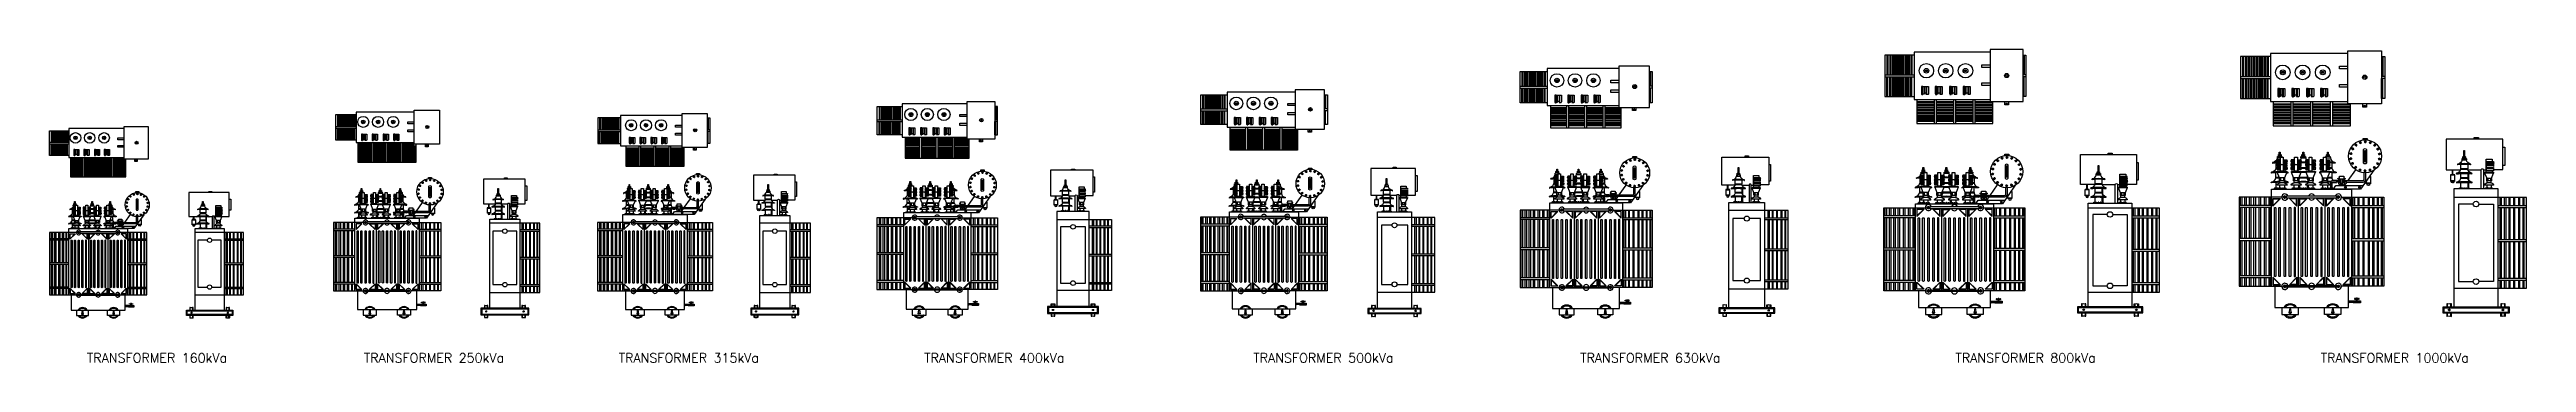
# Model space of a CAD drawing. Header units: millimetres. Extents: x 20927 to 53748, y 38421 to 54891.
# Drawn here: x 20927 to 52901, y 38421 to 42467 of the extents above; entities that cross this region are included whole.
import ezdxf
from ezdxf.enums import TextEntityAlignment as Align

# ---------------------------------------------------------------- set-up
doc = ezdxf.new("R2010")
doc.units = ezdxf.units.MM
doc.linetypes.add('CENTERX2', pattern=[101.6, 63.5, -12.7, 12.7, -12.7])
for name, color, linetype in [('Btrans.', 2, 'Continuous'), ('DETAIL', 4, 'Continuous'), ('TRANS', 2, 'Continuous')]:
    doc.layers.add(name, color=color, linetype=linetype)
doc.styles.add('tx1', font='romand.shx')

msp = doc.modelspace()

# ---------------------------------------------------------------- texts
at = {"layer": 'Btrans.', "style": 'tx1'}
for s, p in [('TRANSFORMER 160kVa', (22314, 38481)), ('TRANSFORMER 250kVa', (25889, 38481)), ('TRANSFORMER 315kVa', (29179, 38481)), ('TRANSFORMER 400kVa', (33122, 38481)), ('TRANSFORMER 500kVa', (37371, 38481)), ('TRANSFORMER 630kVa', (41590, 38481)), ('TRANSFORMER 800kVa', (46435, 38481)), ('TRANSFORMER 1000kVa', (51201, 38481))]:
    msp.add_text(s, height=120, dxfattribs=at).set_placement(p, align=Align.MIDDLE_CENTER)

# ---------------------------------------------------------------- linework, layer by layer
at = {"layer": 'DETAIL', "ltscale": 0.25}
for p, q in [((44643, 42392), (44643, 42140)), ((44657, 42392), (44657, 42140)), ((44681, 42392), (44681, 42140)), ((44694, 42392), (44694, 42140)), ((44715, 42392), (44715, 42140)), ((44729, 42392), (44729, 42140)), ((44749, 42392), (44749, 42140)), ((44763, 42392), (44763, 42140)), ((44783, 42392), (44783, 42140)), ((44797, 42392), (44797, 42140)), ((44817, 42392), (44817, 42140)), ((44831, 42392), (44831, 42140)), ((44852, 42392), (44852, 42140)), ((44865, 42392), (44865, 42140)), ((44886, 42392), (44886, 42140)), ((44900, 42392), (44900, 42140)), ((44920, 42392), (44920, 42140)), ((44934, 42392), (44934, 42140)), ((44954, 42392), (44954, 42140)), ((44968, 42392), (44968, 42140)), ((46404, 42392), (46404, 42140)), ((46418, 42392), (46418, 42140)), ((49235, 42375), (49235, 42118)), ((49249, 42375), (49249, 42118)), ((49273, 42375), (49273, 42118)), ((49287, 42375), (49287, 42118)), ((49308, 42375), (49308, 42118)), ((49322, 42375), (49322, 42118)), ((49343, 42375), (49343, 42118)), ((49357, 42375), (49357, 42118)), ((49377, 42375), (49377, 42118)), ((49391, 42375), (49391, 42118)), ((49412, 42375), (49412, 42118)), ((49426, 42375), (49426, 42118)), ((49447, 42375), (49447, 42118)), ((49461, 42375), (49461, 42118)), ((49482, 42375), (49482, 42118)), ((49496, 42375), (49496, 42118)), ((49517, 42375), (49517, 42118)), ((49531, 42375), (49531, 42118)), ((49552, 42375), (49552, 42118)), ((49566, 42375), (49566, 42118)), ((51031, 42375), (51031, 42118)), ((51045, 42375), (51045, 42118)), ((39909, 41994), (40260, 41994)), ((39909, 41968), (40260, 41968)), ((39930, 42183), (39930, 41994)), ((39930, 41779), (39930, 41968)), ((39943, 42183), (39943, 41994)), ((39943, 41779), (39943, 41968)), ((39965, 42183), (39965, 41994)), ((39965, 41779), (39965, 41968)), ((39978, 42183), (39978, 41994)), ((39978, 41779), (39978, 41968)), ((39997, 42183), (39997, 41994)), ((39997, 41779), (39997, 41968)), ((40010, 42183), (40010, 41994)), ((40010, 41779), (40010, 41968)), ((40029, 42183), (40029, 41994)), ((40029, 41779), (40029, 41968)), ((40042, 42183), (40042, 41994)), ((40042, 41779), (40042, 41968)), ((40061, 42183), (40061, 41994)), ((40061, 41779), (40061, 41968)), ((40073, 42183), (40073, 41994)), ((40073, 41779), (40073, 41968)), ((40092, 42183), (40092, 41994)), ((40092, 41779), (40092, 41968)), ((40105, 42183), (40105, 41994)), ((40105, 41779), (40105, 41968)), ((40124, 42183), (40124, 41994)), ((40124, 41779), (40124, 41968)), ((40137, 42183), (40137, 41994)), ((40137, 41779), (40137, 41968)), ((40156, 42183), (40156, 41994)), ((40156, 41779), (40156, 41968)), ((40169, 42183), (40169, 41994)), ((40169, 41779), (40169, 41968)), ((40188, 42183), (40188, 41994)), ((40188, 41779), (40188, 41968)), ((40201, 42183), (40201, 41994)), ((40201, 41779), (40201, 41968)), ((40220, 42183), (40220, 41994)), ((40220, 41779), (40220, 41968)), ((40233, 42183), (40233, 41994)), ((40233, 41779), (40233, 41968)), ((41580, 42183), (41580, 41994)), ((41614, 41994), (41580, 41994)), ((41614, 41968), (41580, 41968)), ((41580, 41779), (41580, 41968)), ((41593, 42183), (41593, 41994)), ((41593, 41779), (41593, 41968)), ((44620, 42140), (44998, 42140)), ((44620, 42112), (44998, 42112)), ((44643, 41861), (44643, 42112)), ((44657, 41861), (44657, 42112)), ((44681, 41861), (44681, 42112)), ((44694, 41861), (44694, 42112)), ((44715, 41861), (44715, 42112)), ((44729, 41861), (44729, 42112)), ((44749, 41861), (44749, 42112)), ((44763, 41861), (44763, 42112)), ((44783, 41861), (44783, 42112)), ((44797, 41861), (44797, 42112)), ((44817, 41861), (44817, 42112)), ((44831, 41861), (44831, 42112)), ((44852, 41861), (44852, 42112)), ((44865, 41861), (44865, 42112)), ((44886, 41861), (44886, 42112)), ((44900, 41861), (44900, 42112)), ((44920, 41861), (44920, 42112)), ((44934, 41861), (44934, 42112)), ((44954, 41861), (44954, 42112)), ((44968, 41861), (44968, 42112)), ((45110, 41989), (45161, 41989)), ((45289, 41989), (45340, 41989)), ((45474, 41989), (45525, 41989)), ((45650, 41989), (45701, 41989)), ((46440, 42140), (46403, 42140)), ((46440, 42112), (46403, 42112)), ((46404, 41861), (46404, 42112)), ((46418, 41861), (46418, 42112)), ((49207, 42118), (49597, 42118)), ((49207, 42090), (49597, 42090)), ((49235, 41833), (49235, 42090)), ((49249, 41833), (49249, 42090)), ((49273, 41833), (49273, 42090)), ((49287, 41833), (49287, 42090)), ((49308, 41833), (49308, 42090)), ((49322, 41833), (49322, 42090)), ((49343, 41833), (49343, 42090)), ((49357, 41833), (49357, 42090)), ((49377, 41833), (49377, 42090)), ((49391, 41833), (49391, 42090)), ((49412, 41833), (49412, 42090)), ((49426, 41833), (49426, 42090)), ((49447, 41833), (49447, 42090)), ((49461, 41833), (49461, 42090)), ((49482, 41833), (49482, 42090)), ((49496, 41833), (49496, 42090)), ((49517, 41833), (49517, 42090)), ((49531, 41833), (49531, 42090)), ((49552, 41833), (49552, 42090)), ((49566, 41833), (49566, 42090)), ((49711, 41964), (49763, 41964)), ((49893, 41964), (49945, 41964)), ((50082, 41964), (50134, 41964)), ((50262, 41964), (50314, 41964)), ((51072, 42118), (51030, 42118)), ((51072, 42090), (51030, 42090)), ((51031, 41833), (51031, 42090)), ((51045, 41833), (51045, 42090)), ((24645, 41626), (24645, 41470)), ((24656, 41626), (24656, 41470)), ((24672, 41626), (24672, 41470)), ((24682, 41626), (24682, 41470)), ((24698, 41626), (24698, 41470)), ((24708, 41626), (24708, 41470)), ((24724, 41626), (24724, 41470)), ((24735, 41626), (24735, 41470)), ((24750, 41626), (24750, 41470)), ((24761, 41626), (24761, 41470)), ((24777, 41626), (24777, 41470)), ((24787, 41626), (24787, 41470)), ((24803, 41626), (24803, 41470)), ((24813, 41626), (24813, 41470)), ((24829, 41626), (24829, 41470)), ((24840, 41626), (24840, 41470)), ((24855, 41626), (24855, 41470)), ((24866, 41626), (24866, 41470)), ((28025, 41583), (28025, 41428)), ((28035, 41583), (28035, 41428)), ((28054, 41583), (28054, 41428)), ((28064, 41583), (28064, 41428)), ((28080, 41583), (28080, 41428)), ((28090, 41583), (28090, 41428)), ((28106, 41583), (28106, 41428)), ((28117, 41583), (28117, 41428)), ((28132, 41583), (28132, 41428)), ((28143, 41583), (28143, 41428)), ((28159, 41583), (28159, 41428)), ((28169, 41583), (28169, 41428)), ((28185, 41583), (28185, 41428)), ((28195, 41583), (28195, 41428)), ((28211, 41583), (28211, 41428)), ((28222, 41583), (28222, 41428)), ((28237, 41583), (28237, 41428)), ((28248, 41583), (28248, 41428)), ((28264, 41583), (28264, 41428)), ((28274, 41583), (28274, 41428)), ((29419, 41583), (29419, 41428)), ((29429, 41583), (29429, 41428)), ((31635, 41731), (31635, 41559)), ((31646, 41731), (31646, 41559)), ((31666, 41731), (31666, 41559)), ((31678, 41731), (31678, 41559)), ((31695, 41731), (31695, 41559)), ((31707, 41731), (31707, 41559)), ((31724, 41731), (31724, 41559)), ((31736, 41731), (31736, 41559)), ((31753, 41731), (31753, 41559)), ((31765, 41731), (31765, 41559)), ((31782, 41731), (31782, 41559)), ((31793, 41731), (31793, 41559)), ((31811, 41731), (31811, 41559)), ((31822, 41731), (31822, 41559)), ((31840, 41731), (31840, 41559)), ((31851, 41731), (31851, 41559)), ((31869, 41731), (31869, 41559)), ((31880, 41731), (31880, 41559)), ((31897, 41731), (31897, 41559)), ((31909, 41731), (31909, 41559)), ((33129, 41731), (33129, 41559)), ((33141, 41731), (33141, 41559)), ((35787, 41700), (36127, 41700)), ((35787, 41675), (36127, 41675)), ((35812, 41880), (35812, 41700)), ((35812, 41495), (35812, 41675)), ((35824, 41880), (35824, 41700)), ((35824, 41495), (35824, 41675)), ((35846, 41880), (35846, 41700)), ((35846, 41495), (35846, 41675)), ((35858, 41880), (35858, 41700)), ((35858, 41495), (35858, 41675)), ((35876, 41880), (35876, 41700)), ((35876, 41495), (35876, 41675)), ((35888, 41880), (35888, 41700)), ((35888, 41495), (35888, 41675)), ((35906, 41880), (35906, 41700)), ((35906, 41495), (35906, 41675)), ((35918, 41880), (35918, 41700)), ((35918, 41495), (35918, 41675)), ((35936, 41880), (35936, 41700)), ((35936, 41495), (35936, 41675)), ((35949, 41880), (35949, 41700)), ((35949, 41495), (35949, 41675)), ((35967, 41880), (35967, 41700)), ((35967, 41495), (35967, 41675)), ((35979, 41880), (35979, 41700)), ((35979, 41495), (35979, 41675)), ((35997, 41880), (35997, 41700)), ((35997, 41495), (35997, 41675)), ((36009, 41880), (36009, 41700)), ((36009, 41495), (36009, 41675)), ((36027, 41880), (36027, 41700)), ((36027, 41495), (36027, 41675)), ((36040, 41880), (36040, 41700)), ((36040, 41495), (36040, 41675)), ((36058, 41880), (36058, 41700)), ((36058, 41495), (36058, 41675)), ((36070, 41880), (36070, 41700)), ((36070, 41495), (36070, 41675)), ((36088, 41880), (36088, 41700)), ((36088, 41495), (36088, 41675)), ((36100, 41880), (36100, 41700)), ((36100, 41495), (36100, 41675)), ((36238, 41586), (36283, 41586)), ((36396, 41586), (36441, 41586)), ((36560, 41586), (36605, 41586)), ((36716, 41586), (36761, 41586)), ((37422, 41700), (37383, 41700)), ((37422, 41675), (37383, 41675)), ((37384, 41880), (37384, 41700)), ((37384, 41495), (37384, 41675)), ((37396, 41880), (37396, 41700)), ((37396, 41495), (37396, 41675)), ((40304, 41718), (40515, 41718)), ((40304, 41706), (40515, 41706)), ((40304, 41687), (40515, 41687)), ((40304, 41674), (40515, 41674)), ((40304, 41655), (40515, 41655)), ((40304, 41642), (40515, 41642)), ((40304, 41623), (40515, 41623)), ((40304, 41610), (40515, 41610)), ((40304, 41591), (40515, 41591)), ((40304, 41578), (40515, 41578)), ((40377, 41875), (40424, 41875)), ((40515, 41455), (40515, 41743)), ((40540, 41455), (40540, 41743)), ((40540, 41718), (40746, 41718)), ((40540, 41706), (40746, 41706)), ((40540, 41687), (40746, 41687)), ((40540, 41674), (40746, 41674)), ((40540, 41655), (40746, 41655)), ((40540, 41642), (40746, 41642)), ((40540, 41623), (40746, 41623)), ((40540, 41610), (40746, 41610)), ((40540, 41591), (40746, 41591)), ((40540, 41578), (40746, 41578)), ((40543, 41875), (40590, 41875)), ((40715, 41875), (40763, 41875)), ((40746, 41455), (40746, 41743)), ((40772, 41455), (40772, 41743)), ((40772, 41718), (40980, 41718)), ((40772, 41706), (40980, 41706)), ((40772, 41687), (40980, 41687)), ((40772, 41674), (40980, 41674)), ((40772, 41655), (40980, 41655)), ((40772, 41642), (40980, 41642)), ((40772, 41623), (40980, 41623)), ((40772, 41610), (40980, 41610)), ((40772, 41591), (40980, 41591)), ((40772, 41578), (40980, 41578)), ((40879, 41875), (40926, 41875)), ((40980, 41455), (40980, 41743)), ((41006, 41455), (41006, 41743)), ((41006, 41718), (41184, 41718)), ((41006, 41706), (41214, 41706)), ((41006, 41687), (41214, 41687)), ((41006, 41674), (41214, 41674)), ((41006, 41655), (41214, 41655)), ((41006, 41642), (41214, 41642)), ((41006, 41623), (41214, 41623)), ((41006, 41610), (41214, 41610)), ((41006, 41591), (41214, 41591)), ((41006, 41578), (41214, 41578)), ((41382, 41677), (41382, 41695)), ((45032, 41795), (45259, 41795)), ((45032, 41781), (45259, 41781)), ((45032, 41761), (45259, 41761)), ((45032, 41747), (45259, 41747)), ((45032, 41727), (45259, 41727)), ((45032, 41713), (45259, 41713)), ((45032, 41692), (45259, 41692)), ((45032, 41679), (45259, 41679)), ((45032, 41658), (45259, 41658)), ((45032, 41645), (45259, 41645)), ((45032, 41624), (45259, 41624)), ((45032, 41610), (45259, 41610)), ((45032, 41590), (45259, 41590)), ((45032, 41576), (45259, 41576)), ((45259, 41512), (45259, 41821)), ((45286, 41512), (45286, 41821)), ((45286, 41795), (45508, 41795)), ((45286, 41781), (45508, 41781)), ((45286, 41761), (45508, 41761)), ((45286, 41747), (45508, 41747)), ((45286, 41727), (45508, 41727)), ((45286, 41713), (45508, 41713)), ((45286, 41692), (45508, 41692)), ((45286, 41679), (45508, 41679)), ((45286, 41658), (45508, 41658)), ((45286, 41645), (45508, 41645)), ((45286, 41624), (45508, 41624)), ((45286, 41610), (45508, 41610)), ((45286, 41590), (45508, 41590)), ((45286, 41576), (45508, 41576)), ((45508, 41512), (45508, 41821)), ((45535, 41512), (45535, 41821)), ((45535, 41795), (45759, 41795)), ((45535, 41781), (45759, 41781)), ((45535, 41761), (45759, 41761)), ((45535, 41747), (45759, 41747)), ((45535, 41727), (45759, 41727)), ((45535, 41713), (45759, 41713)), ((45535, 41692), (45759, 41692)), ((45535, 41679), (45759, 41679)), ((45535, 41658), (45759, 41658)), ((45535, 41645), (45759, 41645)), ((45535, 41624), (45759, 41624)), ((45535, 41610), (45759, 41610)), ((45535, 41590), (45759, 41590)), ((45535, 41576), (45759, 41576)), ((45759, 41512), (45759, 41821)), ((45786, 41512), (45786, 41821)), ((45786, 41795), (45978, 41795)), ((45786, 41781), (46011, 41781)), ((45786, 41761), (46011, 41761)), ((45786, 41747), (46011, 41747)), ((45786, 41727), (46011, 41727)), ((45786, 41713), (46011, 41713)), ((45786, 41692), (46011, 41692)), ((45786, 41679), (46011, 41679)), ((45786, 41658), (46011, 41658)), ((45786, 41645), (46011, 41645)), ((45786, 41624), (46011, 41624)), ((45786, 41610), (46011, 41610)), ((45786, 41590), (46011, 41590)), ((45786, 41576), (46011, 41576)), ((46191, 41750), (46191, 41770)), ((49631, 41766), (49862, 41766)), ((49631, 41752), (49862, 41752)), ((49631, 41731), (49862, 41731)), ((49631, 41717), (49862, 41717)), ((49631, 41696), (49862, 41696)), ((49631, 41682), (49862, 41682)), ((49631, 41661), (49862, 41661)), ((49631, 41648), (49862, 41648)), ((49631, 41627), (49862, 41627)), ((49631, 41613), (49862, 41613)), ((49631, 41592), (49862, 41592)), ((49631, 41578), (49862, 41578)), ((49862, 41481), (49862, 41793)), ((49890, 41481), (49890, 41793)), ((49890, 41766), (50116, 41766)), ((49890, 41752), (50116, 41752)), ((49890, 41731), (50116, 41731)), ((49890, 41717), (50116, 41717)), ((49890, 41696), (50116, 41696)), ((49890, 41682), (50116, 41682)), ((49890, 41661), (50116, 41661)), ((49890, 41648), (50116, 41648)), ((49890, 41627), (50116, 41627)), ((49890, 41613), (50116, 41613)), ((49890, 41592), (50116, 41592)), ((49890, 41578), (50116, 41578)), ((50116, 41481), (50116, 41793)), ((50144, 41481), (50144, 41793)), ((50144, 41766), (50373, 41766)), ((50144, 41752), (50373, 41752)), ((50144, 41731), (50373, 41731)), ((50144, 41717), (50373, 41717)), ((50144, 41696), (50373, 41696)), ((50144, 41682), (50373, 41682)), ((50144, 41661), (50373, 41661)), ((50144, 41648), (50373, 41648)), ((50144, 41627), (50373, 41627)), ((50144, 41613), (50373, 41613)), ((50144, 41592), (50373, 41592)), ((50144, 41578), (50373, 41578)), ((50373, 41481), (50373, 41793)), ((50401, 41481), (50401, 41793)), ((50401, 41766), (50596, 41766)), ((50401, 41752), (50629, 41752)), ((50401, 41731), (50629, 41731)), ((50401, 41717), (50629, 41717)), ((50401, 41696), (50629, 41696)), ((50401, 41682), (50629, 41682)), ((50401, 41661), (50629, 41661)), ((50401, 41648), (50629, 41648)), ((50401, 41627), (50629, 41627)), ((50401, 41613), (50629, 41613)), ((50401, 41592), (50629, 41592)), ((50401, 41578), (50629, 41578)), ((50813, 41720), (50813, 41741)), ((20927, 41267), (21177, 41267)), ((20927, 41247), (21177, 41247)), ((20947, 41415), (20947, 41267)), ((20947, 41098), (20947, 41247)), ((20957, 41415), (20957, 41267)), ((20957, 41098), (20957, 41247)), ((20972, 41415), (20972, 41267)), ((20972, 41098), (20972, 41247)), ((20982, 41415), (20982, 41267)), ((20982, 41098), (20982, 41247)), ((20997, 41415), (20997, 41267)), ((20997, 41098), (20997, 41247)), ((21007, 41415), (21007, 41267)), ((21007, 41098), (21007, 41247)), ((21022, 41415), (21022, 41267)), ((21022, 41098), (21022, 41247)), ((21032, 41415), (21032, 41267)), ((21032, 41098), (21032, 41247)), ((21047, 41415), (21047, 41267)), ((21047, 41098), (21047, 41247)), ((21057, 41415), (21057, 41267)), ((21057, 41098), (21057, 41247)), ((21072, 41415), (21072, 41267)), ((21072, 41098), (21072, 41247)), ((21082, 41415), (21082, 41267)), ((21082, 41098), (21082, 41247)), ((21097, 41415), (21097, 41267)), ((21097, 41098), (21097, 41247)), ((21107, 41415), (21107, 41267)), ((21107, 41098), (21107, 41247)), ((21122, 41415), (21122, 41267)), ((21122, 41098), (21122, 41247)), ((21132, 41415), (21132, 41267)), ((21132, 41098), (21132, 41247)), ((21147, 41415), (21147, 41267)), ((21147, 41098), (21147, 41247)), ((21157, 41415), (21157, 41267)), ((21157, 41098), (21157, 41247)), ((24624, 41470), (24887, 41470)), ((24624, 41449), (24887, 41449)), ((24645, 41293), (24645, 41449)), ((24656, 41293), (24656, 41449)), ((24672, 41293), (24672, 41449)), ((24682, 41293), (24682, 41449)), ((24698, 41293), (24698, 41449)), ((24708, 41293), (24708, 41449)), ((24724, 41293), (24724, 41449)), ((24735, 41293), (24735, 41449)), ((24750, 41293), (24750, 41449)), ((24761, 41293), (24761, 41449)), ((24777, 41293), (24777, 41449)), ((24787, 41293), (24787, 41449)), ((24803, 41293), (24803, 41449)), ((24813, 41293), (24813, 41449)), ((24829, 41293), (24829, 41449)), ((24840, 41293), (24840, 41449)), ((24855, 41293), (24855, 41449)), ((24866, 41293), (24866, 41449)), ((24908, 41247), (25082, 41247)), ((24968, 41372), (25007, 41372)), ((25082, 41012), (25082, 41263)), ((25103, 41012), (25103, 41263)), ((25103, 41247), (25273, 41247)), ((25105, 41372), (25144, 41372)), ((25247, 41372), (25286, 41372)), ((25273, 41012), (25273, 41263)), ((25294, 41012), (25294, 41263)), ((25294, 41247), (25466, 41247)), ((25382, 41372), (25421, 41372)), ((25466, 41012), (25466, 41263)), ((25487, 41012), (25487, 41263)), ((25487, 41247), (25634, 41247)), ((28003, 41428), (28295, 41428)), ((28003, 41407), (28295, 41407)), ((28025, 41251), (28025, 41407)), ((28035, 41251), (28035, 41407)), ((28054, 41251), (28054, 41407)), ((28064, 41251), (28064, 41407)), ((28080, 41251), (28080, 41407)), ((28090, 41251), (28090, 41407)), ((28106, 41251), (28106, 41407)), ((28117, 41251), (28117, 41407)), ((28132, 41251), (28132, 41407)), ((28143, 41251), (28143, 41407)), ((28159, 41251), (28159, 41407)), ((28169, 41251), (28169, 41407)), ((28185, 41251), (28185, 41407)), ((28195, 41251), (28195, 41407)), ((28211, 41251), (28211, 41407)), ((28222, 41251), (28222, 41407)), ((28237, 41251), (28237, 41407)), ((28248, 41251), (28248, 41407)), ((28264, 41251), (28264, 41407)), ((28274, 41251), (28274, 41407)), ((28426, 41330), (28465, 41330)), ((28563, 41330), (28602, 41330)), ((28706, 41330), (28745, 41330)), ((28840, 41330), (28879, 41330)), ((29452, 41428), (29418, 41428)), ((29452, 41407), (29418, 41407)), ((29419, 41251), (29419, 41407)), ((29429, 41251), (29429, 41407)), ((31610, 41559), (31932, 41559)), ((31610, 41536), (31932, 41536)), ((31635, 41365), (31635, 41536)), ((31646, 41365), (31646, 41536)), ((31666, 41365), (31666, 41536)), ((31678, 41365), (31678, 41536)), ((31695, 41365), (31695, 41536)), ((31707, 41365), (31707, 41536)), ((31724, 41365), (31724, 41536)), ((31736, 41365), (31736, 41536)), ((31753, 41365), (31753, 41536)), ((31765, 41365), (31765, 41536)), ((31782, 41365), (31782, 41536)), ((31793, 41365), (31793, 41536)), ((31811, 41365), (31811, 41536)), ((31822, 41365), (31822, 41536)), ((31840, 41365), (31840, 41536)), ((31851, 41365), (31851, 41536)), ((31869, 41365), (31869, 41536)), ((31880, 41365), (31880, 41536)), ((31897, 41365), (31897, 41536)), ((31909, 41365), (31909, 41536)), ((31971, 41318), (32163, 41318)), ((31971, 41306), (32163, 41306)), ((31971, 41289), (32163, 41289)), ((31971, 41277), (32163, 41277)), ((31971, 41260), (32163, 41260)), ((31971, 41249), (32163, 41249)), ((32038, 41452), (32080, 41452)), ((32163, 41060), (32163, 41332)), ((32186, 41060), (32186, 41332)), ((32186, 41318), (32373, 41318)), ((32186, 41306), (32373, 41306)), ((32186, 41289), (32373, 41289)), ((32186, 41277), (32373, 41277)), ((32186, 41260), (32373, 41260)), ((32186, 41249), (32373, 41249)), ((32188, 41452), (32231, 41452)), ((32345, 41452), (32388, 41452)), ((32373, 41060), (32373, 41332)), ((32396, 41060), (32396, 41332)), ((32396, 41318), (32585, 41318)), ((32396, 41306), (32585, 41306)), ((32396, 41289), (32585, 41289)), ((32396, 41277), (32585, 41277)), ((32396, 41260), (32585, 41260)), ((32396, 41249), (32585, 41249)), ((32493, 41452), (32536, 41452)), ((32585, 41060), (32585, 41332)), ((32608, 41060), (32608, 41332)), ((32608, 41318), (32770, 41318)), ((32608, 41306), (32797, 41306)), ((32608, 41289), (32797, 41289)), ((32608, 41277), (32797, 41277)), ((32608, 41260), (32797, 41260)), ((32608, 41249), (32797, 41249)), ((32949, 41272), (32949, 41289)), ((33165, 41559), (33129, 41559)), ((33129, 41365), (33129, 41536)), ((33165, 41536), (33129, 41536)), ((33141, 41365), (33141, 41536)), ((36168, 41438), (36369, 41438)), ((36168, 41425), (36369, 41425)), ((36168, 41407), (36369, 41407)), ((36168, 41395), (36369, 41395)), ((36168, 41377), (36369, 41377)), ((36168, 41365), (36369, 41365)), ((36168, 41347), (36369, 41347)), ((36168, 41334), (36369, 41334)), ((36168, 41316), (36369, 41316)), ((36168, 41304), (36369, 41304)), ((36168, 41286), (36369, 41286)), ((36168, 41274), (36369, 41274)), ((36168, 41256), (36369, 41256)), ((36369, 41165), (36369, 41461)), ((36393, 41165), (36393, 41461)), ((36393, 41438), (36590, 41438)), ((36393, 41425), (36590, 41425)), ((36393, 41407), (36590, 41407)), ((36393, 41395), (36590, 41395)), ((36393, 41377), (36590, 41377)), ((36393, 41365), (36590, 41365)), ((36393, 41347), (36590, 41347)), ((36393, 41334), (36590, 41334)), ((36393, 41316), (36590, 41316)), ((36393, 41304), (36590, 41304)), ((36393, 41286), (36590, 41286)), ((36393, 41274), (36590, 41274)), ((36393, 41256), (36590, 41256)), ((36590, 41165), (36590, 41461)), ((36614, 41165), (36614, 41461)), ((36614, 41438), (36812, 41438)), ((36614, 41425), (36812, 41425)), ((36614, 41407), (36812, 41407)), ((36614, 41395), (36812, 41395)), ((36614, 41377), (36812, 41377)), ((36614, 41365), (36812, 41365)), ((36614, 41347), (36812, 41347)), ((36614, 41334), (36812, 41334)), ((36614, 41316), (36812, 41316)), ((36614, 41304), (36812, 41304)), ((36614, 41286), (36812, 41286)), ((36614, 41274), (36812, 41274)), ((36614, 41256), (36812, 41256)), ((36812, 41165), (36812, 41461)), ((36837, 41165), (36837, 41461)), ((36837, 41438), (37007, 41438)), ((36837, 41425), (37035, 41425)), ((36837, 41407), (37035, 41407)), ((36837, 41395), (37035, 41395)), ((36837, 41377), (37035, 41377)), ((36837, 41365), (37035, 41365)), ((36837, 41347), (37035, 41347)), ((36837, 41334), (37035, 41334)), ((36837, 41316), (37035, 41316)), ((36837, 41304), (37035, 41304)), ((36837, 41286), (37035, 41286)), ((36837, 41274), (37035, 41274)), ((36837, 41256), (37035, 41256)), ((37195, 41398), (37195, 41416)), ((40304, 41559), (40515, 41559)), ((40304, 41547), (40515, 41547)), ((40304, 41527), (40515, 41527)), ((40304, 41515), (40515, 41515)), ((40304, 41496), (40515, 41496)), ((40304, 41483), (40515, 41483)), ((40540, 41559), (40746, 41559)), ((40540, 41547), (40746, 41547)), ((40540, 41527), (40746, 41527)), ((40540, 41515), (40746, 41515)), ((40540, 41496), (40746, 41496)), ((40540, 41483), (40746, 41483)), ((40772, 41559), (40980, 41559)), ((40772, 41547), (40980, 41547)), ((40772, 41527), (40980, 41527)), ((40772, 41515), (40980, 41515)), ((40772, 41496), (40980, 41496)), ((40772, 41483), (40980, 41483)), ((41006, 41559), (41214, 41559)), ((41006, 41547), (41214, 41547)), ((41006, 41527), (41214, 41527)), ((41006, 41515), (41214, 41515)), ((41006, 41496), (41214, 41496)), ((41006, 41483), (41214, 41483)), ((45032, 41556), (45259, 41556)), ((45032, 41542), (45259, 41542)), ((45286, 41556), (45508, 41556)), ((45286, 41542), (45508, 41542)), ((45535, 41556), (45759, 41556)), ((45535, 41542), (45759, 41542)), ((45786, 41556), (46011, 41556)), ((45786, 41542), (46011, 41542)), ((49631, 41557), (49862, 41557)), ((49631, 41543), (49862, 41543)), ((49631, 41522), (49862, 41522)), ((49631, 41508), (49862, 41508)), ((49890, 41557), (50116, 41557)), ((49890, 41543), (50116, 41543)), ((49890, 41522), (50116, 41522)), ((49890, 41508), (50116, 41508)), ((50144, 41557), (50373, 41557)), ((50144, 41543), (50373, 41543)), ((50144, 41522), (50373, 41522)), ((50144, 41508), (50373, 41508)), ((50401, 41557), (50629, 41557)), ((50401, 41543), (50629, 41543)), ((50401, 41522), (50629, 41522)), ((50401, 41508), (50629, 41508)), ((21197, 41064), (21363, 41064)), ((21197, 41054), (21363, 41054)), ((21197, 41039), (21363, 41039)), ((21197, 41029), (21363, 41029)), ((21197, 41014), (21363, 41014)), ((21197, 41004), (21363, 41004)), ((21197, 40989), (21363, 40989)), ((21197, 40979), (21363, 40979)), ((21197, 40964), (21363, 40964)), ((21197, 40954), (21363, 40954)), ((21197, 40939), (21363, 40939)), ((21197, 40929), (21363, 40929)), ((21254, 41173), (21292, 41173)), ((21363, 40820), (21363, 41070)), ((21383, 40820), (21383, 41070)), ((21383, 41064), (21545, 41064)), ((21383, 41054), (21545, 41054)), ((21383, 41039), (21545, 41039)), ((21383, 41029), (21545, 41029)), ((21383, 41014), (21545, 41014)), ((21383, 41004), (21545, 41004)), ((21383, 40989), (21545, 40989)), ((21383, 40979), (21545, 40979)), ((21383, 40964), (21545, 40964)), ((21383, 40954), (21545, 40954)), ((21383, 40939), (21545, 40939)), ((21383, 40929), (21545, 40929)), ((21385, 41173), (21422, 41173)), ((21520, 41173), (21558, 41173)), ((21545, 40820), (21545, 41070)), ((21565, 40820), (21565, 41070)), ((21565, 41064), (21728, 41064)), ((21565, 41054), (21728, 41054)), ((21565, 41039), (21728, 41039)), ((21565, 41029), (21728, 41029)), ((21565, 41014), (21728, 41014)), ((21565, 41004), (21728, 41004)), ((21565, 40989), (21728, 40989)), ((21565, 40979), (21728, 40979)), ((21565, 40964), (21728, 40964)), ((21565, 40954), (21728, 40954)), ((21565, 40939), (21728, 40939)), ((21565, 40929), (21728, 40929)), ((21649, 41173), (21686, 41173)), ((21728, 40820), (21728, 41070)), ((21748, 40820), (21748, 41070)), ((21748, 41064), (21889, 41064)), ((21748, 41054), (21889, 41054)), ((21748, 41039), (21912, 41039)), ((21748, 41029), (21912, 41029)), ((21748, 41014), (21912, 41014)), ((21748, 41004), (21912, 41004)), ((21748, 40989), (21912, 40989)), ((21748, 40979), (21912, 40979)), ((21748, 40964), (21912, 40964)), ((21748, 40954), (21912, 40954)), ((21748, 40939), (21912, 40939)), ((21748, 40929), (21912, 40929)), ((22044, 41018), (22044, 41033)), ((24908, 41237), (25082, 41237)), ((24908, 41221), (25082, 41221)), ((24908, 41210), (25082, 41210)), ((24908, 41195), (25082, 41195)), ((24908, 41184), (25082, 41184)), ((24908, 41168), (25082, 41168)), ((24908, 41158), (25082, 41158)), ((24908, 41142), (25082, 41142)), ((24908, 41132), (25082, 41132)), ((24908, 41116), (25082, 41116)), ((24908, 41105), (25082, 41105)), ((24908, 41090), (25082, 41090)), ((24908, 41079), (25082, 41079)), ((24908, 41063), (25082, 41063)), ((24908, 41053), (25082, 41053)), ((24908, 41037), (25082, 41037)), ((24908, 41027), (25082, 41027)), ((25103, 41237), (25273, 41237)), ((25103, 41221), (25273, 41221)), ((25103, 41210), (25273, 41210)), ((25103, 41195), (25273, 41195)), ((25103, 41184), (25273, 41184)), ((25103, 41168), (25273, 41168)), ((25103, 41158), (25273, 41158)), ((25103, 41142), (25273, 41142)), ((25103, 41132), (25273, 41132)), ((25103, 41116), (25273, 41116)), ((25103, 41105), (25273, 41105)), ((25103, 41090), (25273, 41090)), ((25103, 41079), (25273, 41079)), ((25103, 41063), (25273, 41063)), ((25103, 41053), (25273, 41053)), ((25103, 41037), (25273, 41037)), ((25103, 41027), (25273, 41027)), ((25294, 41237), (25466, 41237)), ((25294, 41221), (25466, 41221)), ((25294, 41210), (25466, 41210)), ((25294, 41195), (25466, 41195)), ((25294, 41184), (25466, 41184)), ((25294, 41168), (25466, 41168)), ((25294, 41158), (25466, 41158)), ((25294, 41142), (25466, 41142)), ((25294, 41132), (25466, 41132)), ((25294, 41116), (25466, 41116)), ((25294, 41105), (25466, 41105)), ((25294, 41090), (25466, 41090)), ((25294, 41079), (25466, 41079)), ((25294, 41063), (25466, 41063)), ((25294, 41053), (25466, 41053)), ((25294, 41037), (25466, 41037)), ((25294, 41027), (25466, 41027)), ((25487, 41237), (25634, 41237)), ((25487, 41221), (25659, 41221)), ((25487, 41210), (25659, 41210)), ((25487, 41195), (25659, 41195)), ((25487, 41184), (25659, 41184)), ((25487, 41168), (25659, 41168)), ((25487, 41158), (25659, 41158)), ((25487, 41142), (25659, 41142)), ((25487, 41132), (25659, 41132)), ((25487, 41116), (25659, 41116)), ((25487, 41105), (25659, 41105)), ((25487, 41090), (25659, 41090)), ((25487, 41079), (25659, 41079)), ((25487, 41063), (25659, 41063)), ((25487, 41053), (25659, 41053)), ((25487, 41037), (25659, 41037)), ((25487, 41027), (25659, 41027)), ((25797, 41209), (25797, 41224)), ((28366, 41197), (28540, 41197)), ((28366, 41187), (28540, 41187)), ((28366, 41171), (28540, 41171)), ((28366, 41161), (28540, 41161)), ((28366, 41145), (28540, 41145)), ((28366, 41134), (28540, 41134)), ((28366, 41119), (28540, 41119)), ((28366, 41108), (28540, 41108)), ((28366, 41092), (28540, 41092)), ((28366, 41082), (28540, 41082)), ((28366, 41066), (28540, 41066)), ((28366, 41056), (28540, 41056)), ((28366, 41040), (28540, 41040)), ((28366, 41029), (28540, 41029)), ((28366, 41014), (28540, 41014)), ((28366, 41003), (28540, 41003)), ((28366, 40987), (28540, 40987)), ((28366, 40977), (28540, 40977)), ((28540, 40959), (28540, 41221)), ((28561, 40959), (28561, 41221)), ((28561, 41197), (28731, 41197)), ((28561, 41187), (28731, 41187)), ((28561, 41171), (28731, 41171)), ((28561, 41161), (28731, 41161)), ((28561, 41145), (28731, 41145)), ((28561, 41134), (28731, 41134)), ((28561, 41119), (28731, 41119)), ((28561, 41108), (28731, 41108)), ((28561, 41092), (28731, 41092)), ((28561, 41082), (28731, 41082)), ((28561, 41066), (28731, 41066)), ((28561, 41056), (28731, 41056)), ((28561, 41040), (28731, 41040)), ((28561, 41029), (28731, 41029)), ((28561, 41014), (28731, 41014)), ((28561, 41003), (28731, 41003)), ((28561, 40987), (28731, 40987)), ((28561, 40977), (28731, 40977)), ((28731, 40959), (28731, 41221)), ((28752, 40959), (28752, 41221)), ((28752, 41197), (28924, 41197)), ((28752, 41187), (28924, 41187)), ((28752, 41171), (28924, 41171)), ((28752, 41161), (28924, 41161)), ((28752, 41145), (28924, 41145)), ((28752, 41134), (28924, 41134)), ((28752, 41119), (28924, 41119)), ((28752, 41108), (28924, 41108)), ((28752, 41092), (28924, 41092)), ((28752, 41082), (28924, 41082)), ((28752, 41066), (28924, 41066)), ((28752, 41056), (28924, 41056)), ((28752, 41040), (28924, 41040)), ((28752, 41029), (28924, 41029)), ((28752, 41014), (28924, 41014)), ((28752, 41003), (28924, 41003)), ((28752, 40987), (28924, 40987)), ((28752, 40977), (28924, 40977)), ((28924, 40959), (28924, 41221)), ((28945, 40959), (28945, 41221)), ((28945, 41197), (29117, 41197)), ((28945, 41187), (29117, 41187)), ((28945, 41171), (29117, 41171)), ((28945, 41161), (29117, 41161)), ((28945, 41145), (29117, 41145)), ((28945, 41134), (29117, 41134)), ((28945, 41119), (29117, 41119)), ((28945, 41108), (29117, 41108)), ((28945, 41092), (29117, 41092)), ((28945, 41082), (29117, 41082)), ((28945, 41066), (29117, 41066)), ((28945, 41056), (29117, 41056)), ((28945, 41040), (29117, 41040)), ((28945, 41029), (29117, 41029)), ((28945, 41014), (29117, 41014)), ((28945, 41003), (29117, 41003)), ((28945, 40987), (29117, 40987)), ((28945, 40977), (29117, 40977)), ((29255, 41166), (29255, 41182)), ((31971, 41231), (32163, 41231)), ((31971, 41220), (32163, 41220)), ((31971, 41202), (32163, 41202)), ((31971, 41191), (32163, 41191)), ((31971, 41173), (32163, 41173)), ((31971, 41162), (32163, 41162)), ((31971, 41145), (32163, 41145)), ((31971, 41133), (32163, 41133)), ((31971, 41116), (32163, 41116)), ((31971, 41104), (32163, 41104)), ((31971, 41087), (32163, 41087)), ((31971, 41075), (32163, 41075)), ((32186, 41231), (32373, 41231)), ((32186, 41220), (32373, 41220)), ((32186, 41202), (32373, 41202)), ((32186, 41191), (32373, 41191)), ((32186, 41173), (32373, 41173)), ((32186, 41162), (32373, 41162)), ((32186, 41145), (32373, 41145)), ((32186, 41133), (32373, 41133)), ((32186, 41116), (32373, 41116)), ((32186, 41104), (32373, 41104)), ((32186, 41087), (32373, 41087)), ((32186, 41075), (32373, 41075)), ((32396, 41231), (32585, 41231)), ((32396, 41220), (32585, 41220)), ((32396, 41202), (32585, 41202)), ((32396, 41191), (32585, 41191)), ((32396, 41173), (32585, 41173)), ((32396, 41162), (32585, 41162)), ((32396, 41145), (32585, 41145)), ((32396, 41133), (32585, 41133)), ((32396, 41116), (32585, 41116)), ((32396, 41104), (32585, 41104)), ((32396, 41087), (32585, 41087)), ((32396, 41075), (32585, 41075)), ((32608, 41231), (32797, 41231)), ((32608, 41220), (32797, 41220)), ((32608, 41202), (32797, 41202)), ((32608, 41191), (32797, 41191)), ((32608, 41173), (32797, 41173)), ((32608, 41162), (32797, 41162)), ((32608, 41145), (32797, 41145)), ((32608, 41133), (32797, 41133)), ((32608, 41116), (32797, 41116)), ((32608, 41104), (32797, 41104)), ((32608, 41087), (32797, 41087)), ((32608, 41075), (32797, 41075)), ((36168, 41244), (36369, 41244)), ((36168, 41225), (36369, 41225)), ((36168, 41213), (36369, 41213)), ((36168, 41195), (36369, 41195)), ((36168, 41183), (36369, 41183)), ((36393, 41244), (36590, 41244)), ((36393, 41225), (36590, 41225)), ((36393, 41213), (36590, 41213)), ((36393, 41195), (36590, 41195)), ((36393, 41183), (36590, 41183)), ((36614, 41244), (36812, 41244)), ((36614, 41225), (36812, 41225)), ((36614, 41213), (36812, 41213)), ((36614, 41195), (36812, 41195)), ((36614, 41183), (36812, 41183)), ((36837, 41244), (37035, 41244)), ((36837, 41225), (37035, 41225)), ((36837, 41213), (37035, 41213)), ((36837, 41195), (37035, 41195)), ((36837, 41183), (37035, 41183)), ((49721, 41042), (49727, 41035)), ((49721, 41004), (49727, 41011)), ((49721, 40996), (49727, 40989)), ((49721, 40958), (49727, 40964)), ((49721, 40951), (49727, 40945)), ((49762, 40977), (49727, 40977)), ((49768, 41042), (49762, 41035)), ((49768, 41004), (49762, 41011)), ((49768, 40996), (49762, 40989)), ((49768, 40958), (49762, 40964)), ((49768, 40951), (49762, 40945)), ((49902, 41042), (49908, 41035)), ((49902, 41004), (49908, 41011)), ((49902, 40996), (49908, 40989)), ((49902, 40958), (49908, 40964)), ((49902, 40951), (49908, 40945)), ((49944, 40977), (49908, 40977)), ((49949, 41042), (49944, 41035)), ((49949, 41004), (49944, 41011)), ((49949, 40996), (49944, 40989)), ((49949, 40958), (49944, 40964)), ((49949, 40951), (49944, 40945)), ((50090, 41042), (50096, 41035)), ((50090, 41004), (50096, 41011)), ((50090, 40996), (50096, 40989)), ((50090, 40958), (50096, 40964)), ((50090, 40951), (50096, 40945)), ((50131, 40977), (50096, 40977)), ((50137, 41042), (50131, 41035)), ((50137, 41004), (50131, 41011)), ((50137, 40996), (50131, 40989)), ((50137, 40958), (50131, 40964)), ((50137, 40951), (50131, 40945)), ((50276, 41042), (50281, 41035)), ((50276, 41004), (50281, 41011)), ((50276, 40996), (50281, 40989)), ((50276, 40958), (50281, 40964)), ((50276, 40951), (50281, 40945)), ((50317, 40977), (50281, 40977)), ((50323, 41042), (50317, 41035)), ((50323, 41004), (50317, 41011)), ((50323, 40996), (50317, 40989)), ((50323, 40958), (50317, 40964)), ((50323, 40951), (50317, 40945)), ((52379, 41018), (52475, 41018)), ((52456, 40982), (52456, 40975)), ((52456, 40940), (52456, 40932)), ((52475, 41018), (52475, 41010)), ((21197, 40914), (21363, 40914)), ((21197, 40904), (21363, 40904)), ((21197, 40889), (21363, 40889)), ((21197, 40879), (21363, 40879)), ((21197, 40864), (21363, 40864)), ((21197, 40854), (21363, 40854)), ((21197, 40839), (21363, 40839)), ((21197, 40829), (21363, 40829)), ((21383, 40914), (21545, 40914)), ((21383, 40904), (21545, 40904)), ((21383, 40889), (21545, 40889)), ((21383, 40879), (21545, 40879)), ((21383, 40864), (21545, 40864)), ((21383, 40854), (21545, 40854)), ((21383, 40839), (21545, 40839)), ((21383, 40829), (21545, 40829)), ((21565, 40914), (21728, 40914)), ((21565, 40904), (21728, 40904)), ((21565, 40889), (21728, 40889)), ((21565, 40879), (21728, 40879)), ((21565, 40864), (21728, 40864)), ((21565, 40854), (21728, 40854)), ((21565, 40839), (21728, 40839)), ((21565, 40829), (21728, 40829)), ((21748, 40914), (21912, 40914)), ((21748, 40904), (21912, 40904)), ((21748, 40889), (21912, 40889)), ((21748, 40879), (21912, 40879)), ((21748, 40864), (21912, 40864)), ((21748, 40854), (21912, 40854)), ((21748, 40839), (21912, 40839)), ((21748, 40829), (21912, 40829)), ((28416, 40642), (28420, 40637)), ((28416, 40612), (28420, 40617)), ((28453, 40642), (28449, 40637)), ((28453, 40612), (28449, 40617)), ((28561, 40642), (28566, 40637)), ((28561, 40612), (28566, 40617)), ((28599, 40642), (28595, 40637)), ((28599, 40612), (28595, 40617)), ((28712, 40642), (28717, 40637)), ((28712, 40612), (28717, 40617)), ((28750, 40642), (28745, 40637)), ((28750, 40612), (28745, 40617)), ((28861, 40642), (28866, 40637)), ((28861, 40612), (28866, 40617)), ((28899, 40642), (28894, 40637)), ((28899, 40612), (28894, 40617)), ((32043, 40678), (32048, 40672)), ((32043, 40646), (32048, 40651)), ((32043, 40639), (32048, 40633)), ((32043, 40607), (32048, 40612)), ((32078, 40623), (32048, 40623)), ((32083, 40678), (32078, 40672)), ((32083, 40646), (32078, 40651)), ((32083, 40639), (32078, 40633)), ((32083, 40607), (32078, 40612)), ((32196, 40678), (32201, 40672)), ((32196, 40646), (32201, 40651)), ((32196, 40639), (32201, 40633)), ((32196, 40607), (32201, 40612)), ((32231, 40623), (32201, 40623)), ((32236, 40678), (32231, 40672)), ((32236, 40646), (32231, 40651)), ((32236, 40639), (32231, 40633)), ((32236, 40607), (32231, 40612)), ((32355, 40678), (32360, 40672)), ((32355, 40646), (32360, 40651)), ((32355, 40639), (32360, 40633)), ((32355, 40607), (32360, 40612)), ((32389, 40623), (32360, 40623)), ((32394, 40678), (32389, 40672)), ((32394, 40646), (32389, 40651)), ((32394, 40639), (32389, 40633)), ((32394, 40607), (32389, 40612)), ((32511, 40678), (32516, 40672)), ((32511, 40646), (32516, 40651)), ((32511, 40639), (32516, 40633)), ((32511, 40607), (32516, 40612)), ((32546, 40623), (32516, 40623)), ((32551, 40678), (32546, 40672)), ((32551, 40646), (32546, 40651)), ((32551, 40639), (32546, 40633)), ((32551, 40607), (32546, 40612)), ((34217, 40664), (34296, 40664)), ((34281, 40635), (34281, 40629)), ((34296, 40664), (34296, 40658)), ((36253, 40695), (36258, 40690)), ((36253, 40663), (36258, 40668)), ((36253, 40655), (36258, 40650)), ((36253, 40623), (36258, 40628)), ((36253, 40617), (36258, 40611)), ((36288, 40639), (36258, 40639)), ((36293, 40695), (36288, 40690)), ((36293, 40663), (36288, 40668)), ((36293, 40655), (36288, 40650)), ((36293, 40623), (36288, 40628)), ((36293, 40617), (36288, 40611)), ((36410, 40695), (36415, 40690)), ((36410, 40663), (36415, 40668)), ((36410, 40655), (36415, 40650)), ((36410, 40623), (36415, 40628)), ((36410, 40617), (36415, 40611)), ((36445, 40639), (36415, 40639)), ((36450, 40695), (36445, 40690)), ((36450, 40663), (36445, 40668)), ((36450, 40655), (36445, 40650)), ((36450, 40623), (36445, 40628)), ((36450, 40617), (36445, 40611)), ((36572, 40695), (36577, 40690)), ((36572, 40663), (36577, 40668)), ((36572, 40655), (36577, 40650)), ((36572, 40623), (36577, 40628)), ((36572, 40617), (36577, 40611)), ((36607, 40639), (36577, 40639)), ((36612, 40695), (36607, 40690)), ((36612, 40663), (36607, 40668)), ((36612, 40655), (36607, 40650)), ((36612, 40623), (36607, 40628)), ((36612, 40617), (36607, 40611)), ((36732, 40695), (36737, 40690)), ((36732, 40663), (36737, 40668)), ((36732, 40655), (36737, 40650)), ((36732, 40623), (36737, 40628)), ((36732, 40617), (36737, 40611)), ((36768, 40639), (36737, 40639)), ((36773, 40695), (36768, 40690)), ((36773, 40663), (36768, 40668)), ((36773, 40655), (36768, 40650)), ((36773, 40623), (36768, 40628)), ((36773, 40617), (36768, 40611)), ((38372, 40638), (38455, 40638)), ((38439, 40644), (38439, 40638)), ((38439, 40607), (38439, 40600)), ((38455, 40638), (38455, 40631)), ((40393, 40831), (40399, 40825)), ((40393, 40797), (40399, 40803)), ((40393, 40789), (40399, 40783)), ((40393, 40755), (40399, 40761)), ((40393, 40749), (40399, 40743)), ((40393, 40714), (40399, 40720)), ((40431, 40772), (40399, 40772)), ((40436, 40831), (40431, 40825)), ((40436, 40797), (40431, 40803)), ((40436, 40789), (40431, 40783)), ((40436, 40755), (40431, 40761)), ((40436, 40749), (40431, 40743)), ((40436, 40714), (40431, 40720)), ((40558, 40831), (40563, 40825)), ((40558, 40797), (40563, 40803)), ((40558, 40789), (40563, 40783)), ((40558, 40755), (40563, 40761)), ((40558, 40749), (40563, 40743)), ((40558, 40714), (40563, 40720)), ((40595, 40772), (40563, 40772)), ((40601, 40831), (40595, 40825)), ((40601, 40797), (40595, 40803)), ((40601, 40789), (40595, 40783)), ((40601, 40755), (40595, 40761)), ((40601, 40749), (40595, 40743)), ((40601, 40714), (40595, 40720)), ((40695, 40684), (40695, 40694)), ((40695, 40694), (40807, 40694)), ((40728, 40831), (40734, 40825)), ((40728, 40797), (40734, 40803)), ((40728, 40789), (40734, 40783)), ((40728, 40755), (40734, 40761)), ((40728, 40749), (40734, 40743)), ((40728, 40714), (40734, 40720)), ((40766, 40772), (40734, 40772)), ((40771, 40831), (40766, 40825)), ((40771, 40797), (40766, 40803)), ((40771, 40789), (40766, 40783)), ((40771, 40755), (40766, 40761)), ((40771, 40749), (40766, 40743)), ((40771, 40714), (40766, 40720)), ((40807, 40694), (40807, 40684)), ((40897, 40831), (40902, 40825)), ((40897, 40797), (40902, 40803)), ((40897, 40789), (40902, 40783)), ((40897, 40755), (40902, 40761)), ((40897, 40749), (40902, 40743)), ((40897, 40714), (40902, 40720)), ((40934, 40772), (40902, 40772)), ((40939, 40831), (40934, 40825)), ((40939, 40797), (40934, 40803)), ((40939, 40789), (40934, 40783)), ((40939, 40755), (40934, 40761)), ((40939, 40749), (40934, 40743)), ((40939, 40714), (40934, 40720)), ((41189, 40586), (41278, 40714)), ((42772, 40715), (42866, 40715)), ((42894, 40715), (42922, 40715)), ((42905, 40675), (42905, 40684)), ((42905, 40684), (43009, 40684)), ((42922, 40811), (43009, 40811)), ((42992, 40779), (42992, 40772)), ((42992, 40740), (42992, 40733)), ((42992, 40701), (42992, 40684)), ((43009, 40811), (43009, 40804)), ((43009, 40684), (43009, 40675)), ((45121, 40844), (45127, 40838)), ((45121, 40807), (45127, 40814)), ((45121, 40799), (45127, 40793)), ((45121, 40762), (45127, 40769)), ((45121, 40756), (45127, 40749)), ((45121, 40719), (45127, 40725)), ((45161, 40781), (45127, 40781)), ((45167, 40844), (45161, 40838)), ((45167, 40807), (45161, 40814)), ((45167, 40799), (45161, 40793)), ((45167, 40762), (45161, 40769)), ((45167, 40756), (45161, 40749)), ((45167, 40719), (45161, 40725)), ((45298, 40844), (45304, 40838)), ((45298, 40807), (45304, 40814)), ((45298, 40799), (45304, 40793)), ((45298, 40762), (45304, 40769)), ((45298, 40756), (45304, 40749)), ((45298, 40719), (45304, 40725)), ((45338, 40781), (45304, 40781)), ((45344, 40844), (45338, 40838)), ((45344, 40807), (45338, 40814)), ((45344, 40799), (45338, 40793)), ((45344, 40762), (45338, 40769)), ((45344, 40756), (45338, 40749)), ((45344, 40719), (45338, 40725)), ((45482, 40844), (45487, 40838)), ((45482, 40807), (45487, 40814)), ((45482, 40799), (45487, 40793)), ((45482, 40762), (45487, 40769)), ((45482, 40756), (45487, 40749)), ((45482, 40719), (45487, 40725)), ((45522, 40781), (45487, 40781)), ((45527, 40844), (45522, 40838)), ((45527, 40807), (45522, 40814)), ((45527, 40799), (45522, 40793)), ((45527, 40762), (45522, 40769)), ((45527, 40756), (45522, 40749)), ((45527, 40719), (45522, 40725)), ((45662, 40844), (45668, 40838)), ((45662, 40807), (45668, 40814)), ((45662, 40799), (45668, 40793)), ((45662, 40762), (45668, 40769)), ((45662, 40756), (45668, 40749)), ((45662, 40719), (45668, 40725)), ((45703, 40781), (45668, 40781)), ((45708, 40844), (45703, 40838)), ((45708, 40807), (45703, 40814)), ((45708, 40799), (45703, 40793)), ((45708, 40762), (45703, 40769)), ((45708, 40756), (45703, 40749)), ((45708, 40719), (45703, 40725)), ((45977, 40581), (46073, 40718)), ((47423, 40720), (47591, 40720)), ((47622, 40720), (47652, 40720)), ((47728, 40790), (47728, 40782)), ((47728, 40748), (47728, 40740)), ((47728, 40706), (47728, 40688)), ((49666, 40748), (49666, 40669)), ((49684, 40880), (49684, 40891)), ((49684, 40891), (49808, 40891)), ((49714, 40711), (49714, 40669)), ((49721, 40913), (49727, 40920)), ((49768, 40913), (49762, 40920)), ((49776, 40711), (49776, 40669)), ((49808, 40891), (49808, 40880)), ((49866, 40880), (49866, 40891)), ((49866, 40891), (49989, 40891)), ((49896, 40711), (49896, 40669)), ((49902, 40913), (49908, 40920)), ((49949, 40913), (49944, 40920)), ((49958, 40711), (49958, 40669)), ((49970, 40748), (49970, 40739)), ((49970, 40711), (49970, 40677)), ((49989, 40891), (49989, 40880)), ((50054, 40880), (50054, 40891)), ((50054, 40891), (50177, 40891)), ((50064, 40661), (50064, 40668)), ((50069, 40749), (50069, 40736)), ((50069, 40711), (50069, 40676)), ((50084, 40711), (50084, 40669)), ((50090, 40913), (50096, 40920)), ((50137, 40913), (50131, 40920)), ((50145, 40711), (50145, 40669)), ((50177, 40891), (50177, 40880)), ((50269, 40711), (50269, 40669)), ((50276, 40913), (50281, 40920)), ((50287, 40748), (50287, 40747)), ((50323, 40913), (50317, 40920)), ((50331, 40711), (50331, 40669)), ((50553, 40708), (50585, 40753)), ((50598, 40772), (50696, 40912)), ((52051, 40747), (52051, 40673)), ((52143, 40748), (52143, 40673)), ((52146, 40912), (52317, 40912)), ((52154, 40747), (52154, 40666)), ((52348, 40912), (52379, 40912)), ((52388, 40712), (52388, 40673)), ((52445, 40712), (52445, 40673)), ((52456, 40897), (52456, 40879)), ((21258, 40429), (21262, 40424)), ((21258, 40401), (21262, 40406)), ((21258, 40395), (21262, 40390)), ((21258, 40367), (21262, 40372)), ((21258, 40362), (21262, 40358)), ((21258, 40335), (21262, 40339)), ((21288, 40381), (21262, 40381)), ((21292, 40429), (21288, 40424)), ((21292, 40401), (21288, 40406)), ((21292, 40395), (21288, 40390)), ((21292, 40367), (21288, 40372)), ((21292, 40362), (21288, 40358)), ((21292, 40335), (21288, 40339)), ((21391, 40429), (21395, 40424)), ((21391, 40401), (21395, 40406)), ((21391, 40395), (21395, 40390)), ((21391, 40367), (21395, 40372)), ((21391, 40362), (21395, 40358)), ((21391, 40335), (21395, 40339)), ((21421, 40381), (21395, 40381)), ((21425, 40429), (21421, 40424)), ((21425, 40401), (21421, 40406)), ((21425, 40395), (21421, 40390)), ((21425, 40367), (21421, 40372)), ((21425, 40362), (21421, 40358)), ((21425, 40335), (21421, 40339)), ((21528, 40429), (21532, 40424)), ((21528, 40401), (21532, 40406)), ((21528, 40395), (21532, 40390)), ((21528, 40367), (21532, 40372)), ((21528, 40362), (21532, 40358)), ((21528, 40335), (21532, 40339)), ((21558, 40381), (21532, 40381)), ((21562, 40429), (21558, 40424)), ((21562, 40401), (21558, 40406)), ((21562, 40395), (21558, 40390)), ((21562, 40367), (21558, 40372)), ((21562, 40362), (21558, 40358)), ((21562, 40335), (21558, 40339)), ((21663, 40429), (21667, 40424)), ((21663, 40401), (21667, 40406)), ((21663, 40395), (21667, 40390)), ((21663, 40367), (21667, 40372)), ((21663, 40362), (21667, 40358)), ((21663, 40335), (21667, 40339)), ((21693, 40381), (21667, 40381)), ((21697, 40429), (21693, 40424)), ((21697, 40401), (21693, 40406)), ((21697, 40395), (21693, 40390)), ((21697, 40367), (21693, 40372)), ((21697, 40362), (21693, 40358)), ((21697, 40335), (21693, 40339)), ((21899, 40232), (21970, 40334)), ((23075, 40394), (23151, 40394)), ((23075, 40360), (23151, 40360)), ((23136, 40400), (23136, 40394)), ((23136, 40366), (23136, 40360)), ((23136, 40332), (23136, 40318)), ((23151, 40394), (23151, 40388)), ((23151, 40360), (23151, 40354)), ((24913, 40356), (24913, 40292)), ((24928, 40462), (24928, 40470)), ((24928, 40470), (25027, 40470)), ((24952, 40326), (24952, 40292)), ((24957, 40592), (24962, 40587)), ((24957, 40562), (24962, 40567)), ((24957, 40555), (24962, 40550)), ((24957, 40524), (24962, 40530)), ((24957, 40519), (24962, 40514)), ((24957, 40489), (24962, 40494)), ((24990, 40540), (24962, 40540)), ((24995, 40592), (24990, 40587)), ((24995, 40562), (24990, 40567)), ((24995, 40555), (24990, 40550)), ((24995, 40524), (24990, 40530)), ((24995, 40519), (24990, 40514)), ((24995, 40489), (24990, 40494)), ((25002, 40326), (25002, 40292)), ((25027, 40470), (25027, 40462)), ((25098, 40326), (25098, 40292)), ((25103, 40592), (25108, 40587)), ((25103, 40562), (25108, 40567)), ((25103, 40555), (25108, 40550)), ((25103, 40524), (25108, 40530)), ((25103, 40519), (25108, 40514)), ((25103, 40489), (25108, 40494)), ((25136, 40540), (25108, 40540)), ((25141, 40592), (25136, 40587)), ((25141, 40562), (25136, 40567)), ((25141, 40555), (25136, 40550)), ((25141, 40524), (25136, 40530)), ((25141, 40519), (25136, 40514)), ((25141, 40489), (25136, 40494)), ((25148, 40326), (25148, 40292)), ((25157, 40356), (25157, 40348)), ((25157, 40326), (25157, 40299)), ((25225, 40462), (25225, 40470)), ((25225, 40470), (25324, 40470)), ((25233, 40286), (25233, 40292)), ((25237, 40357), (25237, 40346)), ((25237, 40326), (25237, 40298)), ((25249, 40326), (25249, 40292)), ((25254, 40592), (25259, 40587)), ((25254, 40562), (25259, 40567)), ((25254, 40555), (25259, 40550)), ((25254, 40524), (25259, 40530)), ((25254, 40519), (25259, 40514)), ((25254, 40489), (25259, 40494)), ((25287, 40540), (25259, 40540)), ((25292, 40592), (25287, 40587)), ((25292, 40562), (25287, 40567)), ((25292, 40555), (25287, 40550)), ((25292, 40524), (25287, 40530)), ((25292, 40519), (25287, 40514)), ((25292, 40489), (25287, 40494)), ((25298, 40326), (25298, 40292)), ((25324, 40470), (25324, 40462)), ((25398, 40326), (25398, 40292)), ((25403, 40592), (25408, 40587)), ((25403, 40562), (25408, 40567)), ((25403, 40555), (25408, 40550)), ((25403, 40524), (25408, 40530)), ((25403, 40519), (25408, 40514)), ((25403, 40489), (25408, 40494)), ((25436, 40540), (25408, 40540)), ((25413, 40356), (25413, 40355)), ((25441, 40592), (25436, 40587)), ((25441, 40562), (25436, 40567)), ((25441, 40555), (25436, 40550)), ((25441, 40524), (25436, 40530)), ((25441, 40519), (25436, 40514)), ((25441, 40489), (25436, 40494)), ((25447, 40326), (25447, 40292)), ((25625, 40323), (25651, 40360)), ((25662, 40375), (25741, 40488)), ((26682, 40337), (26682, 40278)), ((26756, 40338), (26756, 40278)), ((26758, 40470), (26841, 40470)), ((26766, 40337), (26766, 40272)), ((26866, 40470), (26891, 40470)), ((26876, 40436), (26876, 40444)), ((26876, 40444), (26968, 40444)), ((26891, 40556), (26968, 40556)), ((26899, 40309), (26899, 40278)), ((26945, 40309), (26945, 40278)), ((26954, 40527), (26954, 40521)), ((26954, 40493), (26954, 40487)), ((26954, 40458), (26954, 40444)), ((26968, 40556), (26968, 40550)), ((26968, 40444), (26968, 40436)), ((28371, 40406), (28371, 40342)), ((28410, 40376), (28410, 40342)), ((28416, 40605), (28420, 40600)), ((28416, 40574), (28420, 40580)), ((28416, 40569), (28420, 40564)), ((28416, 40539), (28420, 40544)), ((28449, 40590), (28420, 40590)), ((28453, 40605), (28449, 40600)), ((28453, 40574), (28449, 40580)), ((28453, 40569), (28449, 40564)), ((28453, 40539), (28449, 40544)), ((28460, 40376), (28460, 40342)), ((28556, 40376), (28556, 40342)), ((28561, 40605), (28566, 40600)), ((28561, 40574), (28566, 40580)), ((28561, 40569), (28566, 40564)), ((28561, 40539), (28566, 40544)), ((28595, 40590), (28566, 40590)), ((28599, 40605), (28595, 40600)), ((28599, 40574), (28595, 40580)), ((28599, 40569), (28595, 40564)), ((28599, 40539), (28595, 40544)), ((28606, 40376), (28606, 40342)), ((28616, 40406), (28616, 40398)), ((28616, 40376), (28616, 40349)), ((28691, 40336), (28691, 40342)), ((28695, 40407), (28695, 40396)), ((28695, 40376), (28695, 40348)), ((28707, 40376), (28707, 40342)), ((28712, 40605), (28717, 40600)), ((28712, 40574), (28717, 40580)), ((28712, 40569), (28717, 40564)), ((28712, 40539), (28717, 40544)), ((28745, 40590), (28717, 40590)), ((28750, 40605), (28745, 40600)), ((28750, 40574), (28745, 40580)), ((28750, 40569), (28745, 40564)), ((28750, 40539), (28745, 40544)), ((28757, 40376), (28757, 40342)), ((28856, 40376), (28856, 40342)), ((28861, 40605), (28866, 40600)), ((28861, 40574), (28866, 40580)), ((28861, 40569), (28866, 40564)), ((28861, 40539), (28866, 40544)), ((28894, 40590), (28866, 40590)), ((28871, 40406), (28871, 40405)), ((28899, 40605), (28894, 40600)), ((28899, 40574), (28894, 40580)), ((28899, 40569), (28894, 40564)), ((28899, 40539), (28894, 40544)), ((28906, 40376), (28906, 40342)), ((29084, 40373), (29109, 40410)), ((29120, 40425), (29199, 40538)), ((30166, 40387), (30166, 40328)), ((30240, 40388), (30240, 40328)), ((30242, 40520), (30325, 40520)), ((30249, 40387), (30249, 40322)), ((30350, 40520), (30375, 40520)), ((30360, 40486), (30360, 40494)), ((30360, 40494), (30452, 40494)), ((30375, 40571), (30452, 40571)), ((30375, 40537), (30452, 40537)), ((30382, 40359), (30382, 40328)), ((30428, 40359), (30428, 40328)), ((30437, 40577), (30437, 40571)), ((30437, 40543), (30437, 40537)), ((30437, 40508), (30437, 40494)), ((30452, 40571), (30452, 40565)), ((30452, 40537), (30452, 40530)), ((30452, 40494), (30452, 40486)), ((31640, 40201), (31640, 40293)), ((31654, 40293), (31654, 40201)), ((31688, 40201), (31688, 40293)), ((31703, 40293), (31703, 40201)), ((31738, 40201), (31738, 40293)), ((31752, 40293), (31752, 40201)), ((31795, 40201), (31795, 40293)), ((31810, 40293), (31810, 40201)), ((31850, 40201), (31850, 40293)), ((31865, 40293), (31865, 40201)), ((31901, 40293), (31901, 40201)), ((31916, 40201), (31916, 40293)), ((31997, 40430), (31997, 40363)), ((32012, 40541), (32012, 40550)), ((32012, 40550), (32116, 40550)), ((32038, 40398), (32038, 40363)), ((32043, 40601), (32048, 40595)), ((32043, 40569), (32048, 40574)), ((32083, 40601), (32078, 40595)), ((32083, 40569), (32078, 40574)), ((32090, 40398), (32090, 40363)), ((32116, 40550), (32116, 40541)), ((32166, 40541), (32166, 40550)), ((32166, 40550), (32270, 40550)), ((32191, 40398), (32191, 40363)), ((32196, 40601), (32201, 40595)), ((32196, 40569), (32201, 40574)), ((32236, 40601), (32231, 40595)), ((32236, 40569), (32231, 40574)), ((32243, 40398), (32243, 40363)), ((32253, 40430), (32253, 40422)), ((32253, 40398), (32253, 40369)), ((32270, 40550), (32270, 40541)), ((32333, 40357), (32333, 40363)), ((32337, 40430), (32337, 40419)), ((32337, 40398), (32337, 40369)), ((32349, 40398), (32349, 40363)), ((32355, 40601), (32360, 40595)), ((32355, 40569), (32360, 40574)), ((32394, 40601), (32389, 40595)), ((32394, 40569), (32389, 40574)), ((32401, 40398), (32401, 40363)), ((32480, 40541), (32504, 40481)), ((32560, 40481), (32504, 40481)), ((32506, 40398), (32506, 40363)), ((32511, 40601), (32516, 40595)), ((32511, 40569), (32516, 40574)), ((32521, 40430), (32521, 40429)), ((32551, 40601), (32546, 40595)), ((32551, 40569), (32546, 40574)), ((32558, 40398), (32558, 40363)), ((32584, 40541), (32560, 40481)), ((32745, 40395), (32772, 40434)), ((32783, 40450), (32866, 40568)), ((32855, 40201), (32855, 40293)), ((32869, 40293), (32869, 40201)), ((32906, 40293), (32906, 40201)), ((32921, 40201), (32921, 40293)), ((32961, 40293), (32961, 40201)), ((32976, 40201), (32976, 40293)), ((33018, 40293), (33018, 40201)), ((33033, 40201), (33033, 40293)), ((33068, 40293), (33068, 40201)), ((33083, 40201), (33083, 40293)), ((33116, 40293), (33116, 40201)), ((33131, 40201), (33131, 40293)), ((34003, 40440), (34003, 40379)), ((34079, 40441), (34079, 40379)), ((34081, 40577), (34166, 40577)), ((34089, 40440), (34089, 40374)), ((34192, 40577), (34217, 40577)), ((34225, 40412), (34225, 40379)), ((34272, 40412), (34272, 40379)), ((34281, 40600), (34281, 40593)), ((34281, 40564), (34281, 40550)), ((35800, 40207), (35800, 40301)), ((35815, 40301), (35815, 40207)), ((35855, 40207), (35855, 40301)), ((35870, 40301), (35870, 40207)), ((35904, 40207), (35904, 40301)), ((35919, 40301), (35919, 40207)), ((35955, 40207), (35955, 40301)), ((35970, 40301), (35970, 40207)), ((36014, 40207), (36014, 40301)), ((36029, 40301), (36029, 40207)), ((36070, 40207), (36070, 40301)), ((36086, 40301), (36086, 40207)), ((36123, 40301), (36123, 40207)), ((36138, 40207), (36138, 40301)), ((36205, 40442), (36205, 40373)), ((36221, 40555), (36221, 40565)), ((36221, 40565), (36328, 40565)), ((36247, 40409), (36247, 40373)), ((36253, 40584), (36258, 40590)), ((36293, 40584), (36288, 40590)), ((36300, 40409), (36300, 40373)), ((36328, 40565), (36328, 40555)), ((36378, 40555), (36378, 40565)), ((36378, 40565), (36485, 40565)), ((36404, 40409), (36404, 40373)), ((36410, 40584), (36415, 40590)), ((36450, 40584), (36445, 40590)), ((36457, 40409), (36457, 40373)), ((36468, 40442), (36468, 40433)), ((36468, 40409), (36468, 40380)), ((36485, 40565), (36485, 40555)), ((36549, 40367), (36549, 40373)), ((36553, 40442), (36553, 40431)), ((36553, 40409), (36553, 40379)), ((36566, 40409), (36566, 40373)), ((36572, 40584), (36577, 40590)), ((36612, 40584), (36607, 40590)), ((36620, 40409), (36620, 40373)), ((36727, 40409), (36727, 40373)), ((36732, 40584), (36737, 40590)), ((36742, 40442), (36742, 40441)), ((36773, 40584), (36768, 40590)), ((36780, 40409), (36780, 40373)), ((36972, 40406), (36999, 40446)), ((37011, 40462), (37096, 40583)), ((37071, 40207), (37071, 40301)), ((37087, 40301), (37087, 40207)), ((37124, 40301), (37124, 40207)), ((37139, 40207), (37139, 40301)), ((37180, 40301), (37180, 40207)), ((37196, 40207), (37196, 40301)), ((37239, 40301), (37239, 40207)), ((37255, 40207), (37255, 40301)), ((37291, 40301), (37291, 40207)), ((37306, 40207), (37306, 40301)), ((37340, 40301), (37340, 40207)), ((37355, 40207), (37355, 40301)), ((37386, 40301), (37386, 40207)), ((37401, 40207), (37401, 40301)), ((38147, 40440), (38147, 40376)), ((38226, 40440), (38226, 40376)), ((38229, 40583), (38318, 40583)), ((38237, 40440), (38237, 40370)), ((38345, 40583), (38372, 40583)), ((38372, 40600), (38455, 40600)), ((38380, 40409), (38380, 40376)), ((38429, 40409), (38429, 40376)), ((38439, 40570), (38439, 40554)), ((38455, 40600), (38455, 40594)), ((38552, 40206), (38552, 40294)), ((38567, 40294), (38567, 40206)), ((38601, 40294), (38601, 40206)), ((38616, 40206), (38616, 40294)), ((38654, 40294), (38654, 40206)), ((38668, 40206), (38668, 40294)), ((38709, 40294), (38709, 40206)), ((38723, 40206), (38723, 40294)), ((38757, 40294), (38757, 40206)), ((38771, 40206), (38771, 40294)), ((40292, 40293), (39909, 40293)), ((39924, 40293), (39924, 40392)), ((39940, 40392), (39940, 40293)), ((39975, 40293), (39975, 40392)), ((39991, 40392), (39991, 40293)), ((40027, 40293), (40027, 40392)), ((40043, 40392), (40043, 40293)), ((40081, 40293), (40081, 40392)), ((40097, 40392), (40097, 40293)), ((40143, 40293), (40143, 40392)), ((40159, 40392), (40159, 40293)), ((40202, 40293), (40202, 40392)), ((40218, 40392), (40218, 40293)), ((40257, 40392), (40257, 40293)), ((40273, 40293), (40273, 40392)), ((40343, 40565), (40343, 40493)), ((40387, 40530), (40387, 40493)), ((40443, 40530), (40443, 40493)), ((40552, 40530), (40552, 40493)), ((40608, 40530), (40608, 40493)), ((40619, 40565), (40619, 40556)), ((40619, 40531), (40619, 40500)), ((40705, 40486), (40705, 40492)), ((40709, 40565), (40709, 40553)), ((40709, 40531), (40709, 40499)), ((40723, 40530), (40723, 40493)), ((40779, 40530), (40779, 40493)), ((40891, 40530), (40891, 40493)), ((40908, 40565), (40908, 40564)), ((40947, 40530), (40947, 40493)), ((41148, 40528), (41177, 40569)), ((41231, 40293), (41614, 40293)), ((41253, 40293), (41253, 40392)), ((41269, 40392), (41269, 40293)), ((41308, 40392), (41308, 40293)), ((41324, 40293), (41324, 40392)), ((41367, 40392), (41367, 40293)), ((41383, 40293), (41383, 40392)), ((41429, 40392), (41429, 40293)), ((41445, 40293), (41445, 40392)), ((41483, 40392), (41483, 40293)), ((41499, 40293), (41499, 40392)), ((41535, 40392), (41535, 40293)), ((41551, 40293), (41551, 40392)), ((41583, 40392), (41583, 40293)), ((41599, 40293), (41599, 40392)), ((42686, 40564), (42686, 40497)), ((42769, 40565), (42769, 40497)), ((42780, 40564), (42780, 40491)), ((42930, 40532), (42930, 40497)), ((42982, 40532), (42982, 40497)), ((43066, 40293), (43370, 40293)), ((43112, 40293), (43112, 40386)), ((43126, 40386), (43126, 40293)), ((43163, 40386), (43163, 40293)), ((43178, 40293), (43178, 40386)), ((43218, 40386), (43218, 40293)), ((43233, 40293), (43233, 40386)), ((43276, 40386), (43276, 40293)), ((43291, 40293), (43291, 40386)), ((43326, 40386), (43326, 40293)), ((43341, 40293), (43341, 40386)), ((45012, 40316), (44607, 40316)), ((45012, 40289), (44607, 40289)), ((44623, 40316), (44623, 40422)), ((44623, 39898), (44623, 40289)), ((44640, 40422), (44640, 40316)), ((44640, 40289), (44640, 39898)), ((44678, 40316), (44678, 40422)), ((44678, 39898), (44678, 40289)), ((44695, 40422), (44695, 40316)), ((44695, 40289), (44695, 39898)), ((44734, 40316), (44734, 40422)), ((44734, 39898), (44734, 40289)), ((44751, 40422), (44751, 40316)), ((44751, 40289), (44751, 39898)), ((44792, 40316), (44792, 40422)), ((44792, 39898), (44792, 40289)), ((44809, 40422), (44809, 40316)), ((44809, 40289), (44809, 39898)), ((44858, 40316), (44858, 40422)), ((44858, 39898), (44858, 40289)), ((44876, 40422), (44876, 40316)), ((44876, 40289), (44876, 39898)), ((44922, 40316), (44922, 40422)), ((44922, 39898), (44922, 40289)), ((44939, 40422), (44939, 40316)), ((44939, 40289), (44939, 39898)), ((44981, 40422), (44981, 40316)), ((44981, 40289), (44981, 39898)), ((44999, 40316), (44999, 40422)), ((44999, 39898), (44999, 40289)), ((45067, 40558), (45067, 40480)), ((45115, 40521), (45115, 40480)), ((45175, 40521), (45175, 40480)), ((45292, 40521), (45292, 40480)), ((45352, 40521), (45352, 40480)), ((45364, 40558), (45364, 40549)), ((45364, 40521), (45364, 40488)), ((45456, 40473), (45456, 40480)), ((45461, 40559), (45461, 40546)), ((45461, 40521), (45461, 40488)), ((45475, 40521), (45475, 40480)), ((45535, 40521), (45535, 40480)), ((45656, 40521), (45656, 40480)), ((45674, 40558), (45674, 40557)), ((45716, 40521), (45716, 40480)), ((45933, 40518), (45964, 40563)), ((46022, 40316), (46427, 40316)), ((46022, 40289), (46427, 40289)), ((46039, 40316), (46039, 40422)), ((46039, 39898), (46039, 40289)), ((46056, 40422), (46056, 40316)), ((46056, 40289), (46056, 39898)), ((46098, 40422), (46098, 40316)), ((46098, 40289), (46098, 39898)), ((46115, 40316), (46115, 40422)), ((46115, 39898), (46115, 40289)), ((46162, 40422), (46162, 40316)), ((46162, 40289), (46162, 39898)), ((46179, 40316), (46179, 40422)), ((46179, 39898), (46179, 40289)), ((46229, 40422), (46229, 40316)), ((46229, 40289), (46229, 39898)), ((46246, 40316), (46246, 40422)), ((46246, 39898), (46246, 40289)), ((46286, 40422), (46286, 40316)), ((46286, 40289), (46286, 39898)), ((46303, 40316), (46303, 40422)), ((46303, 39898), (46303, 40289)), ((46342, 40422), (46342, 40316)), ((46342, 40289), (46342, 39898)), ((46359, 40316), (46359, 40422)), ((46359, 39898), (46359, 40289)), ((46394, 40422), (46394, 40316)), ((46394, 40289), (46394, 39898)), ((46411, 40316), (46411, 40422)), ((46411, 39898), (46411, 40289)), ((47330, 40559), (47330, 40486)), ((47420, 40559), (47420, 40486)), ((47432, 40559), (47432, 40480)), ((47661, 40524), (47661, 40486)), ((47717, 40524), (47717, 40486)), ((47807, 40318), (48163, 40318)), ((47807, 40293), (48163, 40293)), ((47829, 40318), (47829, 40417)), ((47829, 39886), (47829, 40293)), ((47845, 40417), (47845, 40318)), ((47845, 40293), (47845, 39886)), ((47886, 40318), (47886, 40417)), ((47886, 39886), (47886, 40293)), ((47902, 40417), (47902, 40318)), ((47902, 40293), (47902, 39886)), ((47941, 40417), (47941, 40318)), ((47941, 40293), (47941, 39886)), ((47957, 40318), (47957, 40417)), ((47957, 39886), (47957, 40293)), ((48000, 40417), (48000, 40318)), ((48000, 40293), (48000, 39886)), ((48016, 40318), (48016, 40417)), ((48016, 39886), (48016, 40293)), ((48062, 40417), (48062, 40318)), ((48062, 40293), (48062, 39886)), ((48078, 40318), (48078, 40417)), ((48078, 39886), (48078, 40293)), ((48116, 40417), (48116, 40318)), ((48116, 40293), (48116, 39886)), ((48132, 40318), (48132, 40417)), ((48132, 39886), (48132, 40293)), ((49609, 40450), (49194, 40450)), ((49609, 40423), (49194, 40423)), ((49210, 40450), (49210, 40560)), ((49210, 40022), (49210, 40423)), ((49228, 40560), (49228, 40450)), ((49228, 40423), (49228, 40022)), ((49267, 40450), (49267, 40560)), ((49267, 40022), (49267, 40423)), ((49284, 40560), (49284, 40450)), ((49284, 40423), (49284, 40022)), ((49324, 40450), (49324, 40560)), ((49324, 40022), (49324, 40423)), ((49342, 40560), (49342, 40450)), ((49342, 40423), (49342, 40022)), ((49383, 40450), (49383, 40560)), ((49383, 40022), (49383, 40423)), ((49401, 40560), (49401, 40450)), ((49401, 40423), (49401, 40022)), ((49451, 40450), (49451, 40560)), ((49451, 40022), (49451, 40423)), ((49469, 40560), (49469, 40450)), ((49469, 40423), (49469, 40022)), ((49517, 40450), (49517, 40560)), ((49517, 40022), (49517, 40423)), ((49534, 40560), (49534, 40450)), ((49534, 40423), (49534, 40022)), ((49577, 40560), (49577, 40450)), ((49577, 40423), (49577, 40022)), ((49595, 40450), (49595, 40560)), ((49595, 40022), (49595, 40423)), ((50644, 40450), (51060, 40450)), ((50644, 40423), (51060, 40423)), ((50662, 40450), (50662, 40560)), ((50662, 40022), (50662, 40423)), ((50679, 40560), (50679, 40450)), ((50679, 40423), (50679, 40022)), ((50722, 40560), (50722, 40450)), ((50722, 40423), (50722, 40022)), ((50740, 40450), (50740, 40560)), ((50740, 40022), (50740, 40423)), ((50788, 40560), (50788, 40450)), ((50788, 40423), (50788, 40022)), ((50805, 40450), (50805, 40560)), ((50805, 40022), (50805, 40423)), ((50856, 40560), (50856, 40450)), ((50856, 40423), (50856, 40022)), ((50873, 40450), (50873, 40560)), ((50873, 40022), (50873, 40423)), ((50915, 40560), (50915, 40450)), ((50915, 40423), (50915, 40022)), ((50933, 40450), (50933, 40560)), ((50933, 40022), (50933, 40423)), ((50972, 40560), (50972, 40450)), ((50972, 40423), (50972, 40022)), ((50990, 40450), (50990, 40560)), ((50990, 40022), (50990, 40423)), ((51026, 40560), (51026, 40450)), ((51026, 40423), (51026, 40022)), ((51043, 40450), (51043, 40560)), ((51043, 40022), (51043, 40423)), ((52537, 40451), (52901, 40451)), ((52537, 40426), (52901, 40426)), ((52560, 40451), (52560, 40553)), ((52560, 40011), (52560, 40426)), ((52576, 40553), (52576, 40451)), ((52576, 40426), (52576, 40011)), ((52618, 40451), (52618, 40553)), ((52618, 40011), (52618, 40426)), ((52634, 40553), (52634, 40451)), ((52634, 40426), (52634, 40011)), ((52674, 40553), (52674, 40451)), ((52674, 40426), (52674, 40011)), ((52690, 40451), (52690, 40553)), ((52690, 40011), (52690, 40426)), ((52734, 40553), (52734, 40451)), ((52734, 40426), (52734, 40011)), ((52751, 40451), (52751, 40553)), ((52751, 40011), (52751, 40426)), ((52798, 40553), (52798, 40451)), ((52798, 40426), (52798, 40011)), ((52814, 40451), (52814, 40553)), ((52814, 40011), (52814, 40426)), ((52853, 40553), (52853, 40451)), ((52853, 40426), (52853, 40011)), ((52869, 40451), (52869, 40553)), ((52869, 40011), (52869, 40426)), ((21177, 40021), (20927, 40021)), ((21177, 40001), (20927, 40001)), ((20952, 40021), (20952, 40101)), ((20952, 39708), (20952, 40001)), ((20965, 40101), (20965, 40021)), ((20965, 40001), (20965, 39708)), ((20996, 40021), (20996, 40101)), ((20996, 39708), (20996, 40001)), ((21008, 40101), (21008, 40021)), ((21008, 40001), (21008, 39708)), ((21045, 40021), (21045, 40101)), ((21045, 39708), (21045, 40001)), ((21058, 40101), (21058, 40021)), ((21058, 40001), (21058, 39708)), ((21093, 40021), (21093, 40101)), ((21093, 39708), (21093, 40001)), ((21106, 40101), (21106, 40021)), ((21106, 40001), (21106, 39708)), ((21137, 40101), (21137, 40021)), ((21137, 40001), (21137, 39708)), ((21150, 40021), (21150, 40101)), ((21150, 39708), (21150, 40001)), ((21218, 40214), (21218, 40156)), ((21253, 40187), (21253, 40156)), ((21298, 40187), (21298, 40156)), ((21386, 40187), (21386, 40156)), ((21431, 40187), (21431, 40156)), ((21440, 40214), (21440, 40207)), ((21440, 40187), (21440, 40162)), ((21509, 40151), (21509, 40156)), ((21512, 40215), (21512, 40205)), ((21512, 40187), (21512, 40162)), ((21523, 40187), (21523, 40156)), ((21568, 40187), (21568, 40156)), ((21658, 40187), (21658, 40156)), ((21672, 40214), (21672, 40214)), ((21703, 40187), (21703, 40156)), ((21865, 40185), (21889, 40218)), ((21932, 40021), (22182, 40021)), ((21932, 40001), (22182, 40001)), ((21959, 40021), (21959, 40101)), ((21959, 39708), (21959, 40001)), ((21971, 40101), (21971, 40021)), ((21971, 40001), (21971, 39708)), ((22003, 40101), (22003, 40021)), ((22003, 40001), (22003, 39708)), ((22016, 40021), (22016, 40101)), ((22016, 39708), (22016, 40001)), ((22051, 40101), (22051, 40021)), ((22051, 40001), (22051, 39708)), ((22063, 40021), (22063, 40101)), ((22063, 39708), (22063, 40001)), ((22100, 40101), (22100, 40021)), ((22100, 40001), (22100, 39708)), ((22113, 40021), (22113, 40101)), ((22113, 39708), (22113, 40001)), ((22144, 40101), (22144, 40021)), ((22144, 40001), (22144, 39708)), ((22157, 40021), (22157, 40101)), ((22157, 39708), (22157, 40001)), ((22871, 40214), (22871, 40156)), ((22943, 40215), (22943, 40156)), ((22953, 40214), (22953, 40151)), ((23082, 40187), (23082, 40156)), ((23127, 40187), (23127, 40156)), ((23181, 40021), (23431, 40021)), ((23181, 40001), (23431, 40001)), ((23207, 40021), (23207, 40101)), ((23207, 39708), (23207, 40001)), ((23220, 40101), (23220, 40021)), ((23220, 40001), (23220, 39708)), ((23251, 40101), (23251, 40021)), ((23251, 40001), (23251, 39708)), ((23264, 40021), (23264, 40101)), ((23264, 39708), (23264, 40001)), ((23299, 40101), (23299, 40021)), ((23299, 40001), (23299, 39708)), ((23312, 40021), (23312, 40101)), ((23312, 39708), (23312, 40001)), ((23349, 40101), (23349, 40021)), ((23349, 40001), (23349, 39708)), ((23362, 40021), (23362, 40101)), ((23362, 39708), (23362, 40001)), ((23392, 40101), (23392, 40021)), ((23392, 40001), (23392, 39708)), ((23405, 40021), (23405, 40101)), ((23405, 39708), (23405, 40001)), ((24868, 40143), (24591, 40143)), ((24868, 40121), (24591, 40121)), ((24619, 40143), (24619, 40231)), ((24619, 39800), (24619, 40121)), ((24633, 40231), (24633, 40143)), ((24633, 40121), (24633, 39800)), ((24666, 40143), (24666, 40231)), ((24666, 39800), (24666, 40121)), ((24681, 40231), (24681, 40143)), ((24681, 40121), (24681, 39800)), ((24721, 40143), (24721, 40231)), ((24721, 39800), (24721, 40121)), ((24735, 40231), (24735, 40143)), ((24735, 40121), (24735, 39800)), ((24774, 40143), (24774, 40231)), ((24774, 39800), (24774, 40121)), ((24788, 40231), (24788, 40143)), ((24788, 40121), (24788, 39800)), ((24823, 40231), (24823, 40143)), ((24823, 40121), (24823, 39800)), ((24837, 40143), (24837, 40231)), ((24837, 39800), (24837, 40121)), ((25699, 40143), (25976, 40143)), ((25699, 40121), (25976, 40121)), ((25730, 40143), (25730, 40231)), ((25730, 39800), (25730, 40121)), ((25744, 40231), (25744, 40143)), ((25744, 40121), (25744, 39800)), ((25779, 40231), (25779, 40143)), ((25779, 40121), (25779, 39800)), ((25793, 40143), (25793, 40231)), ((25793, 39800), (25793, 40121)), ((25831, 40231), (25831, 40143)), ((25831, 40121), (25831, 39800)), ((25846, 40143), (25846, 40231)), ((25846, 39800), (25846, 40121)), ((25886, 40231), (25886, 40143)), ((25886, 40121), (25886, 39800)), ((25900, 40143), (25900, 40231)), ((25900, 39800), (25900, 40121)), ((25934, 40231), (25934, 40143)), ((25934, 40121), (25934, 39800)), ((25948, 40143), (25948, 40231)), ((25948, 39800), (25948, 40121)), ((26999, 40139), (27255, 40139)), ((26999, 40119), (27255, 40119)), ((27026, 40139), (27026, 40221)), ((27026, 39784), (27026, 40119)), ((27039, 40221), (27039, 40139)), ((27039, 40119), (27039, 39784)), ((27072, 40221), (27072, 40139)), ((27072, 40119), (27072, 39784)), ((27085, 40139), (27085, 40221)), ((27085, 39784), (27085, 40119)), ((27121, 40221), (27121, 40139)), ((27121, 40119), (27121, 39784)), ((27134, 40139), (27134, 40221)), ((27134, 39784), (27134, 40119)), ((27172, 40221), (27172, 40139)), ((27172, 40119), (27172, 39784)), ((27185, 40139), (27185, 40221)), ((27185, 39784), (27185, 40119)), ((27216, 40221), (27216, 40139)), ((27216, 40119), (27216, 39784)), ((27229, 40139), (27229, 40221)), ((27229, 39784), (27229, 40119)), ((28326, 40143), (27999, 40143)), ((28326, 40121), (27999, 40121)), ((28031, 40143), (28031, 40231)), ((28031, 39800), (28031, 40121)), ((28045, 40231), (28045, 40143)), ((28045, 40121), (28045, 39800)), ((28077, 40143), (28077, 40231)), ((28077, 39800), (28077, 40121)), ((28091, 40231), (28091, 40143)), ((28091, 40121), (28091, 39800)), ((28125, 40143), (28125, 40231)), ((28125, 39800), (28125, 40121)), ((28139, 40231), (28139, 40143)), ((28139, 40121), (28139, 39800)), ((28179, 40143), (28179, 40231)), ((28179, 39800), (28179, 40121)), ((28194, 40231), (28194, 40143)), ((28194, 40121), (28194, 39800)), ((28232, 40143), (28232, 40231)), ((28232, 39800), (28232, 40121)), ((28246, 40231), (28246, 40143)), ((28246, 40121), (28246, 39800)), ((28281, 40231), (28281, 40143)), ((28281, 40121), (28281, 39800)), ((28295, 40143), (28295, 40231)), ((28295, 39800), (28295, 40121)), ((29157, 40143), (29484, 40143)), ((29157, 40121), (29484, 40121)), ((29188, 40143), (29188, 40231)), ((29188, 39800), (29188, 40121)), ((29203, 40231), (29203, 40143)), ((29203, 40121), (29203, 39800)), ((29237, 40231), (29237, 40143)), ((29237, 40121), (29237, 39800)), ((29251, 40143), (29251, 40231)), ((29251, 39800), (29251, 40121)), ((29290, 40231), (29290, 40143)), ((29290, 40121), (29290, 39800)), ((29304, 40143), (29304, 40231)), ((29304, 39800), (29304, 40121)), ((29345, 40231), (29345, 40143)), ((29345, 40121), (29345, 39800)), ((29359, 40143), (29359, 40231)), ((29359, 39800), (29359, 40121)), ((29392, 40231), (29392, 40143)), ((29392, 40121), (29392, 39800)), ((29406, 40143), (29406, 40231)), ((29406, 39800), (29406, 40121)), ((29438, 40231), (29438, 40143)), ((29438, 40121), (29438, 39800)), ((29452, 40143), (29452, 40231)), ((29452, 39800), (29452, 40121)), ((30483, 40139), (30749, 40139)), ((30483, 40119), (30749, 40119)), ((30510, 40139), (30510, 40221)), ((30510, 39784), (30510, 40119)), ((30523, 40221), (30523, 40139)), ((30523, 40119), (30523, 39784)), ((30556, 40221), (30556, 40139)), ((30556, 40119), (30556, 39784)), ((30569, 40139), (30569, 40221)), ((30569, 39784), (30569, 40119)), ((30604, 40221), (30604, 40139)), ((30604, 40119), (30604, 39784)), ((30618, 40139), (30618, 40221)), ((30618, 39784), (30618, 40119)), ((30656, 40221), (30656, 40139)), ((30656, 40119), (30656, 39784)), ((30669, 40139), (30669, 40221)), ((30669, 39784), (30669, 40119)), ((30700, 40221), (30700, 40139)), ((30700, 40119), (30700, 39784)), ((30713, 40139), (30713, 40221)), ((30713, 39784), (30713, 40119)), ((31949, 40201), (31608, 40201)), ((31949, 40178), (31608, 40178)), ((31640, 39840), (31640, 40178)), ((31654, 40178), (31654, 39840)), ((31688, 39840), (31688, 40178)), ((31703, 40178), (31703, 39840)), ((31738, 39840), (31738, 40178)), ((31752, 40178), (31752, 39840)), ((31795, 39840), (31795, 40178)), ((31810, 40178), (31810, 39840)), ((31850, 39840), (31850, 40178)), ((31865, 40178), (31865, 39840)), ((31901, 40178), (31901, 39840)), ((31916, 39840), (31916, 40178)), ((32822, 40201), (33163, 40201)), ((32822, 40178), (33163, 40178)), ((32855, 39840), (32855, 40178)), ((32869, 40178), (32869, 39840)), ((32906, 40178), (32906, 39840)), ((32921, 39840), (32921, 40178)), ((32961, 40178), (32961, 39840)), ((32976, 39840), (32976, 40178)), ((33018, 40178), (33018, 39840)), ((33033, 39840), (33033, 40178)), ((33068, 40178), (33068, 39840)), ((33083, 39840), (33083, 40178)), ((33116, 40178), (33116, 39840)), ((33131, 39840), (33131, 40178)), ((34348, 40186), (34634, 40186)), ((34348, 40165), (34634, 40165)), ((34389, 40186), (34389, 40270)), ((34389, 39822), (34389, 40165)), ((34403, 40270), (34403, 40186)), ((34403, 40165), (34403, 39822)), ((34436, 40270), (34436, 40186)), ((34436, 40165), (34436, 39822)), ((34449, 40186), (34449, 40270)), ((34449, 39822), (34449, 40165)), ((34486, 40270), (34486, 40186)), ((34486, 40165), (34486, 39822)), ((34499, 40186), (34499, 40270)), ((34499, 39822), (34499, 40165)), ((34538, 40270), (34538, 40186)), ((34538, 40165), (34538, 39822)), ((34552, 40186), (34552, 40270)), ((34552, 39822), (34552, 40165)), ((34584, 40270), (34584, 40186)), ((34584, 40165), (34584, 39822)), ((34597, 40186), (34597, 40270)), ((34597, 39822), (34597, 40165)), ((36156, 40207), (35786, 40207)), ((36156, 40183), (35786, 40183)), ((35800, 39837), (35800, 40183)), ((35815, 40183), (35815, 39837)), ((35855, 39837), (35855, 40183)), ((35870, 40183), (35870, 39837)), ((35904, 39837), (35904, 40183)), ((35919, 40183), (35919, 39837)), ((35955, 39837), (35955, 40183)), ((35970, 40183), (35970, 39837)), ((36014, 39837), (36014, 40183)), ((36029, 40183), (36029, 39837)), ((36070, 39837), (36070, 40183)), ((36086, 40183), (36086, 39837)), ((36123, 40183), (36123, 39837)), ((36138, 39837), (36138, 40183)), ((37051, 40207), (37421, 40207)), ((37051, 40183), (37421, 40183)), ((37071, 39837), (37071, 40183)), ((37087, 40183), (37087, 39837)), ((37124, 40183), (37124, 39837)), ((37139, 39837), (37139, 40183)), ((37180, 40183), (37180, 39837)), ((37196, 39837), (37196, 40183)), ((37239, 40183), (37239, 39837)), ((37255, 39837), (37255, 40183)), ((37291, 40183), (37291, 39837)), ((37306, 39837), (37306, 40183)), ((37340, 40183), (37340, 39837)), ((37355, 39837), (37355, 40183)), ((37386, 40183), (37386, 39837)), ((37401, 39837), (37401, 40183)), ((38509, 40206), (38810, 40206)), ((38509, 40184), (38810, 40184)), ((38552, 39824), (38552, 40184)), ((38567, 40184), (38567, 39824)), ((38601, 40184), (38601, 39824)), ((38616, 39824), (38616, 40184)), ((38654, 40184), (38654, 39824)), ((38668, 39824), (38668, 40184)), ((38709, 40184), (38709, 39824)), ((38723, 39824), (38723, 40184)), ((38757, 40184), (38757, 39824)), ((38771, 39824), (38771, 40184)), ((40292, 40268), (39909, 40268)), ((39924, 39904), (39924, 40268)), ((39940, 40268), (39940, 39904)), ((39975, 39904), (39975, 40268)), ((39991, 40268), (39991, 39904)), ((40027, 39904), (40027, 40268)), ((40043, 40268), (40043, 39904)), ((40081, 39904), (40081, 40268)), ((40097, 40268), (40097, 39904)), ((40143, 39904), (40143, 40268)), ((40159, 40268), (40159, 39904)), ((40202, 39904), (40202, 40268)), ((40218, 40268), (40218, 39904)), ((40257, 40268), (40257, 39904)), ((40273, 39904), (40273, 40268)), ((41231, 40268), (41614, 40268)), ((41253, 39904), (41253, 40268)), ((41269, 40268), (41269, 39904)), ((41308, 40268), (41308, 39904)), ((41324, 39904), (41324, 40268)), ((41367, 40268), (41367, 39904)), ((41383, 39904), (41383, 40268)), ((41429, 40268), (41429, 39904)), ((41445, 39904), (41445, 40268)), ((41483, 40268), (41483, 39904)), ((41499, 39904), (41499, 40268)), ((41535, 40268), (41535, 39904)), ((41551, 39904), (41551, 40268)), ((41583, 40268), (41583, 39904)), ((41599, 39904), (41599, 40268)), ((43066, 40270), (43370, 40270)), ((43112, 39892), (43112, 40270)), ((43126, 40270), (43126, 39892)), ((43163, 40270), (43163, 39892)), ((43178, 39892), (43178, 40270)), ((43218, 40270), (43218, 39892)), ((43233, 39892), (43233, 40270)), ((43276, 40270), (43276, 39892)), ((43291, 39892), (43291, 40270)), ((43326, 40270), (43326, 39892)), ((43341, 39892), (43341, 40270)), ((49609, 40022), (49194, 40022)), ((49609, 39995), (49194, 39995)), ((49210, 39542), (49210, 39995)), ((49228, 39995), (49228, 39542)), ((49267, 39542), (49267, 39995)), ((49284, 39995), (49284, 39542)), ((49324, 39542), (49324, 39995)), ((49342, 39995), (49342, 39542)), ((49383, 39542), (49383, 39995)), ((49401, 39995), (49401, 39542)), ((49451, 39542), (49451, 39995)), ((49469, 39995), (49469, 39542)), ((49517, 39542), (49517, 39995)), ((49534, 39995), (49534, 39542)), ((49577, 39995), (49577, 39542)), ((49595, 39542), (49595, 39995)), ((50644, 40022), (51060, 40022)), ((50644, 39995), (51060, 39995)), ((50662, 39542), (50662, 39995)), ((50679, 39995), (50679, 39542)), ((50722, 39995), (50722, 39542)), ((50740, 39542), (50740, 39995)), ((50788, 39995), (50788, 39542)), ((50805, 39542), (50805, 39995)), ((50856, 39995), (50856, 39542)), ((50873, 39542), (50873, 39995)), ((50915, 39995), (50915, 39542)), ((50933, 39542), (50933, 39995)), ((50972, 39995), (50972, 39542)), ((50990, 39542), (50990, 39995)), ((51026, 39995), (51026, 39542)), ((51043, 39542), (51043, 39995)), ((52537, 40011), (52901, 40011)), ((52537, 39985), (52901, 39985)), ((52560, 39509), (52560, 39985)), ((52576, 39985), (52576, 39509)), ((52618, 39509), (52618, 39985)), ((52634, 39985), (52634, 39509)), ((52674, 39985), (52674, 39509)), ((52690, 39509), (52690, 39985)), ((52734, 39985), (52734, 39509)), ((52751, 39509), (52751, 39985)), ((52798, 39985), (52798, 39509)), ((52814, 39509), (52814, 39985)), ((52853, 39985), (52853, 39509)), ((52869, 39509), (52869, 39985)), ((21177, 39708), (20927, 39708)), ((21177, 39688), (20927, 39688)), ((20952, 39396), (20952, 39688)), ((20965, 39688), (20965, 39396)), ((20996, 39396), (20996, 39688)), ((21008, 39688), (21008, 39396)), ((21045, 39396), (21045, 39688)), ((21058, 39688), (21058, 39396)), ((21093, 39396), (21093, 39688)), ((21106, 39688), (21106, 39396)), ((21137, 39688), (21137, 39396)), ((21150, 39396), (21150, 39688)), ((21932, 39708), (22182, 39708)), ((21932, 39688), (22182, 39688)), ((21959, 39396), (21959, 39688)), ((21971, 39688), (21971, 39396)), ((22003, 39688), (22003, 39396)), ((22016, 39396), (22016, 39688)), ((22051, 39688), (22051, 39396)), ((22063, 39396), (22063, 39688)), ((22100, 39688), (22100, 39396)), ((22113, 39396), (22113, 39688)), ((22144, 39688), (22144, 39396)), ((22157, 39396), (22157, 39688)), ((23181, 39708), (23431, 39708)), ((23181, 39688), (23431, 39688)), ((23207, 39396), (23207, 39688)), ((23220, 39688), (23220, 39396)), ((23251, 39688), (23251, 39396)), ((23264, 39396), (23264, 39688)), ((23299, 39688), (23299, 39396)), ((23312, 39396), (23312, 39688)), ((23349, 39688), (23349, 39396)), ((23362, 39396), (23362, 39688)), ((23392, 39688), (23392, 39396)), ((23405, 39396), (23405, 39688)), ((24868, 39800), (24591, 39800)), ((24868, 39778), (24591, 39778)), ((24619, 39456), (24619, 39778)), ((24633, 39778), (24633, 39456)), ((24666, 39456), (24666, 39778)), ((24681, 39778), (24681, 39456)), ((24721, 39456), (24721, 39778)), ((24735, 39778), (24735, 39456)), ((24774, 39456), (24774, 39778)), ((24788, 39778), (24788, 39456)), ((24823, 39778), (24823, 39456)), ((24837, 39456), (24837, 39778)), ((25699, 39800), (25976, 39800)), ((25699, 39778), (25976, 39778)), ((25730, 39456), (25730, 39778)), ((25744, 39778), (25744, 39456)), ((25779, 39778), (25779, 39456)), ((25793, 39456), (25793, 39778)), ((25831, 39778), (25831, 39456)), ((25846, 39456), (25846, 39778)), ((25886, 39778), (25886, 39456)), ((25900, 39456), (25900, 39778)), ((25934, 39778), (25934, 39456)), ((25948, 39456), (25948, 39778)), ((26999, 39784), (27255, 39784)), ((26999, 39763), (27255, 39763)), ((27026, 39428), (27026, 39763)), ((27039, 39763), (27039, 39428)), ((27072, 39763), (27072, 39428)), ((27085, 39428), (27085, 39763)), ((27121, 39763), (27121, 39428)), ((27134, 39428), (27134, 39763)), ((27172, 39763), (27172, 39428)), ((27185, 39428), (27185, 39763)), ((27216, 39763), (27216, 39428)), ((27229, 39428), (27229, 39763)), ((28326, 39800), (27999, 39800)), ((28326, 39778), (27999, 39778)), ((28031, 39456), (28031, 39778)), ((28045, 39778), (28045, 39456)), ((28077, 39456), (28077, 39778)), ((28091, 39778), (28091, 39456)), ((28125, 39456), (28125, 39778)), ((28139, 39778), (28139, 39456)), ((28179, 39456), (28179, 39778)), ((28194, 39778), (28194, 39456)), ((28232, 39456), (28232, 39778)), ((28246, 39778), (28246, 39456)), ((28281, 39778), (28281, 39456)), ((28295, 39456), (28295, 39778)), ((29157, 39800), (29484, 39800)), ((29157, 39778), (29484, 39778)), ((29188, 39456), (29188, 39778)), ((29203, 39778), (29203, 39456)), ((29237, 39778), (29237, 39456)), ((29251, 39456), (29251, 39778)), ((29290, 39778), (29290, 39456)), ((29304, 39456), (29304, 39778)), ((29345, 39778), (29345, 39456)), ((29359, 39456), (29359, 39778)), ((29392, 39778), (29392, 39456)), ((29406, 39456), (29406, 39778)), ((29438, 39778), (29438, 39456)), ((29452, 39456), (29452, 39778)), ((30483, 39784), (30749, 39784)), ((30483, 39763), (30749, 39763)), ((30510, 39428), (30510, 39763)), ((30523, 39763), (30523, 39428)), ((30556, 39763), (30556, 39428)), ((30569, 39428), (30569, 39763)), ((30604, 39763), (30604, 39428)), ((30618, 39428), (30618, 39763)), ((30656, 39763), (30656, 39428)), ((30669, 39428), (30669, 39763)), ((30700, 39763), (30700, 39428)), ((30713, 39428), (30713, 39763)), ((31949, 39840), (31608, 39840)), ((31949, 39817), (31608, 39817)), ((31640, 39479), (31640, 39817)), ((31654, 39817), (31654, 39479)), ((31688, 39479), (31688, 39817)), ((31703, 39817), (31703, 39479)), ((31738, 39479), (31738, 39817)), ((31752, 39817), (31752, 39479)), ((31795, 39479), (31795, 39817)), ((31810, 39817), (31810, 39479)), ((31850, 39479), (31850, 39817)), ((31865, 39817), (31865, 39479)), ((31901, 39817), (31901, 39479)), ((31916, 39479), (31916, 39817)), ((32822, 39840), (33163, 39840)), ((32822, 39817), (33163, 39817)), ((32855, 39479), (32855, 39817)), ((32869, 39817), (32869, 39479)), ((32906, 39817), (32906, 39479)), ((32921, 39479), (32921, 39817)), ((32961, 39817), (32961, 39479)), ((32976, 39479), (32976, 39817)), ((33018, 39817), (33018, 39479)), ((33033, 39479), (33033, 39817)), ((33068, 39817), (33068, 39479)), ((33083, 39479), (33083, 39817)), ((33116, 39817), (33116, 39479)), ((33131, 39479), (33131, 39817)), ((34348, 39822), (34634, 39822)), ((34348, 39801), (34634, 39801)), ((34389, 39457), (34389, 39801)), ((34403, 39801), (34403, 39457)), ((34436, 39801), (34436, 39457)), ((34449, 39457), (34449, 39801)), ((34486, 39801), (34486, 39457)), ((34499, 39457), (34499, 39801)), ((34538, 39801), (34538, 39457)), ((34552, 39457), (34552, 39801)), ((34584, 39801), (34584, 39457)), ((34597, 39457), (34597, 39801)), ((36156, 39837), (35786, 39837)), ((36156, 39813), (35786, 39813)), ((35800, 39467), (35800, 39813)), ((35815, 39813), (35815, 39467)), ((35855, 39467), (35855, 39813)), ((35870, 39813), (35870, 39467)), ((35904, 39467), (35904, 39813)), ((35919, 39813), (35919, 39467)), ((35955, 39467), (35955, 39813)), ((35970, 39813), (35970, 39467)), ((36014, 39467), (36014, 39813)), ((36029, 39813), (36029, 39467)), ((36070, 39467), (36070, 39813)), ((36086, 39813), (36086, 39467)), ((36123, 39813), (36123, 39467)), ((36138, 39467), (36138, 39813)), ((37051, 39837), (37421, 39837)), ((37051, 39813), (37421, 39813)), ((37071, 39467), (37071, 39813)), ((37087, 39813), (37087, 39467)), ((37124, 39813), (37124, 39467)), ((37139, 39467), (37139, 39813)), ((37180, 39813), (37180, 39467)), ((37196, 39467), (37196, 39813)), ((37239, 39813), (37239, 39467)), ((37255, 39467), (37255, 39813)), ((37291, 39813), (37291, 39467)), ((37306, 39467), (37306, 39813)), ((37340, 39813), (37340, 39467)), ((37355, 39467), (37355, 39813)), ((37386, 39813), (37386, 39467)), ((37401, 39467), (37401, 39813)), ((38509, 39824), (38810, 39824)), ((38509, 39802), (38810, 39802)), ((38552, 39441), (38552, 39802)), ((38567, 39802), (38567, 39441)), ((38601, 39802), (38601, 39441)), ((38616, 39441), (38616, 39802)), ((38654, 39802), (38654, 39441)), ((38668, 39441), (38668, 39802)), ((38709, 39802), (38709, 39441)), ((38723, 39441), (38723, 39802)), ((38757, 39802), (38757, 39441)), ((38771, 39441), (38771, 39802)), ((40292, 39904), (39909, 39904)), ((40292, 39879), (39909, 39879)), ((39924, 39516), (39924, 39879)), ((39940, 39879), (39940, 39516)), ((39975, 39516), (39975, 39879)), ((39991, 39879), (39991, 39516)), ((40027, 39516), (40027, 39879)), ((40043, 39879), (40043, 39516)), ((40081, 39516), (40081, 39879)), ((40097, 39879), (40097, 39516)), ((40143, 39516), (40143, 39879)), ((40159, 39879), (40159, 39516)), ((40202, 39516), (40202, 39879)), ((40218, 39879), (40218, 39516)), ((40257, 39879), (40257, 39516)), ((40273, 39516), (40273, 39879)), ((41231, 39904), (41614, 39904)), ((41231, 39879), (41614, 39879)), ((41253, 39516), (41253, 39879)), ((41269, 39879), (41269, 39516)), ((41308, 39879), (41308, 39516)), ((41324, 39516), (41324, 39879)), ((41367, 39879), (41367, 39516)), ((41383, 39516), (41383, 39879)), ((41429, 39879), (41429, 39516)), ((41445, 39516), (41445, 39879)), ((41483, 39879), (41483, 39516)), ((41499, 39516), (41499, 39879)), ((41535, 39879), (41535, 39516)), ((41551, 39516), (41551, 39879)), ((41583, 39879), (41583, 39516)), ((41599, 39516), (41599, 39879)), ((43066, 39892), (43370, 39892)), ((43066, 39869), (43370, 39869)), ((43112, 39490), (43112, 39869)), ((43126, 39869), (43126, 39490)), ((43163, 39869), (43163, 39490)), ((43178, 39490), (43178, 39869)), ((43218, 39869), (43218, 39490)), ((43233, 39490), (43233, 39869)), ((43276, 39869), (43276, 39490)), ((43291, 39490), (43291, 39869)), ((43326, 39869), (43326, 39490)), ((43341, 39490), (43341, 39869)), ((45012, 39898), (44607, 39898)), ((45012, 39871), (44607, 39871)), ((44623, 39480), (44623, 39871)), ((44640, 39871), (44640, 39480)), ((44678, 39480), (44678, 39871)), ((44695, 39871), (44695, 39480)), ((44734, 39480), (44734, 39871)), ((44751, 39871), (44751, 39480)), ((44792, 39480), (44792, 39871)), ((44809, 39871), (44809, 39480)), ((44858, 39480), (44858, 39871)), ((44876, 39871), (44876, 39480)), ((44922, 39480), (44922, 39871)), ((44939, 39871), (44939, 39480)), ((44981, 39871), (44981, 39480)), ((44999, 39480), (44999, 39871)), ((46022, 39898), (46427, 39898)), ((46022, 39871), (46427, 39871)), ((46039, 39480), (46039, 39871)), ((46056, 39871), (46056, 39480)), ((46098, 39871), (46098, 39480)), ((46115, 39480), (46115, 39871)), ((46162, 39871), (46162, 39480)), ((46179, 39480), (46179, 39871)), ((46229, 39871), (46229, 39480)), ((46246, 39480), (46246, 39871)), ((46286, 39871), (46286, 39480)), ((46303, 39480), (46303, 39871)), ((46342, 39871), (46342, 39480)), ((46359, 39480), (46359, 39871)), ((46394, 39871), (46394, 39480)), ((46411, 39480), (46411, 39871)), ((47807, 39886), (48163, 39886)), ((47807, 39861), (48163, 39861)), ((47829, 39454), (47829, 39861)), ((47845, 39861), (47845, 39454)), ((47886, 39454), (47886, 39861)), ((47902, 39861), (47902, 39454)), ((47941, 39861), (47941, 39454)), ((47957, 39454), (47957, 39861)), ((48000, 39861), (48000, 39454)), ((48016, 39454), (48016, 39861)), ((48062, 39861), (48062, 39454)), ((48078, 39454), (48078, 39861)), ((48116, 39861), (48116, 39454)), ((48132, 39454), (48132, 39861)), ((21177, 39396), (20927, 39396)), ((21177, 39376), (20927, 39376)), ((20952, 39296), (20952, 39376)), ((20965, 39376), (20965, 39296)), ((20996, 39296), (20996, 39376)), ((21008, 39376), (21008, 39296)), ((21045, 39296), (21045, 39376)), ((21058, 39376), (21058, 39296)), ((21093, 39296), (21093, 39376)), ((21106, 39376), (21106, 39296)), ((21137, 39376), (21137, 39296)), ((21150, 39296), (21150, 39376)), ((21932, 39396), (22182, 39396)), ((21932, 39376), (22182, 39376)), ((21959, 39296), (21959, 39376)), ((21971, 39376), (21971, 39296)), ((22003, 39376), (22003, 39296)), ((22016, 39296), (22016, 39376)), ((22051, 39376), (22051, 39296)), ((22063, 39296), (22063, 39376)), ((22100, 39376), (22100, 39296)), ((22113, 39296), (22113, 39376)), ((22144, 39376), (22144, 39296)), ((22157, 39296), (22157, 39376)), ((23181, 39396), (23431, 39396)), ((23181, 39376), (23431, 39376)), ((23207, 39296), (23207, 39376)), ((23220, 39376), (23220, 39296)), ((23251, 39376), (23251, 39296)), ((23264, 39296), (23264, 39376)), ((23299, 39376), (23299, 39296)), ((23312, 39296), (23312, 39376)), ((23349, 39376), (23349, 39296)), ((23362, 39296), (23362, 39376)), ((23392, 39376), (23392, 39296)), ((23405, 39296), (23405, 39376)), ((24868, 39456), (24591, 39456)), ((24868, 39434), (24591, 39434)), ((24619, 39346), (24619, 39434)), ((24633, 39434), (24633, 39346)), ((24666, 39346), (24666, 39434)), ((24681, 39434), (24681, 39346)), ((24721, 39346), (24721, 39434)), ((24735, 39434), (24735, 39346)), ((24774, 39346), (24774, 39434)), ((24788, 39434), (24788, 39346)), ((24823, 39434), (24823, 39346)), ((24837, 39346), (24837, 39434)), ((25699, 39456), (25976, 39456)), ((25699, 39434), (25976, 39434)), ((25730, 39346), (25730, 39434)), ((25744, 39434), (25744, 39346)), ((25779, 39434), (25779, 39346)), ((25793, 39346), (25793, 39434)), ((25831, 39434), (25831, 39346)), ((25846, 39346), (25846, 39434)), ((25886, 39434), (25886, 39346)), ((25900, 39346), (25900, 39434)), ((25934, 39434), (25934, 39346)), ((25948, 39346), (25948, 39434)), ((26999, 39428), (27255, 39428)), ((26999, 39408), (27255, 39408)), ((27026, 39326), (27026, 39408)), ((27039, 39408), (27039, 39326)), ((27072, 39408), (27072, 39326)), ((27085, 39326), (27085, 39408)), ((27121, 39408), (27121, 39326)), ((27134, 39326), (27134, 39408)), ((27172, 39408), (27172, 39326)), ((27185, 39326), (27185, 39408)), ((27216, 39408), (27216, 39326)), ((27229, 39326), (27229, 39408)), ((28326, 39456), (27999, 39456)), ((28326, 39434), (27999, 39434)), ((28031, 39346), (28031, 39434)), ((28045, 39434), (28045, 39346)), ((28077, 39346), (28077, 39434)), ((28091, 39434), (28091, 39346)), ((28125, 39346), (28125, 39434)), ((28139, 39434), (28139, 39346)), ((28179, 39346), (28179, 39434)), ((28194, 39434), (28194, 39346)), ((28232, 39346), (28232, 39434)), ((28246, 39434), (28246, 39346)), ((28281, 39434), (28281, 39346)), ((28295, 39346), (28295, 39434)), ((29157, 39456), (29484, 39456)), ((29157, 39434), (29484, 39434)), ((29188, 39346), (29188, 39434)), ((29203, 39434), (29203, 39346)), ((29237, 39434), (29237, 39346)), ((29251, 39346), (29251, 39434)), ((29290, 39434), (29290, 39346)), ((29304, 39346), (29304, 39434)), ((29345, 39434), (29345, 39346)), ((29359, 39346), (29359, 39434)), ((29392, 39434), (29392, 39346)), ((29406, 39346), (29406, 39434)), ((29438, 39434), (29438, 39346)), ((29452, 39346), (29452, 39434)), ((30483, 39428), (30749, 39428)), ((30483, 39408), (30749, 39408)), ((30510, 39326), (30510, 39408)), ((30523, 39408), (30523, 39326)), ((30556, 39408), (30556, 39326)), ((30569, 39326), (30569, 39408)), ((30604, 39408), (30604, 39326)), ((30618, 39326), (30618, 39408)), ((30656, 39408), (30656, 39326)), ((30669, 39326), (30669, 39408)), ((30700, 39408), (30700, 39326)), ((30713, 39326), (30713, 39408)), ((31949, 39479), (31608, 39479)), ((31949, 39456), (31608, 39456)), ((31640, 39363), (31640, 39456)), ((31654, 39456), (31654, 39363)), ((31688, 39363), (31688, 39456)), ((31703, 39456), (31703, 39363)), ((31738, 39363), (31738, 39456)), ((31752, 39456), (31752, 39363)), ((31795, 39363), (31795, 39456)), ((31810, 39456), (31810, 39363)), ((31850, 39363), (31850, 39456)), ((31865, 39456), (31865, 39363)), ((31901, 39456), (31901, 39363)), ((31916, 39363), (31916, 39456)), ((32822, 39479), (33163, 39479)), ((32822, 39456), (33163, 39456)), ((32855, 39363), (32855, 39456)), ((32869, 39456), (32869, 39363)), ((32906, 39456), (32906, 39363)), ((32921, 39363), (32921, 39456)), ((32961, 39456), (32961, 39363)), ((32976, 39363), (32976, 39456)), ((33018, 39456), (33018, 39363)), ((33033, 39363), (33033, 39456)), ((33068, 39456), (33068, 39363)), ((33083, 39363), (33083, 39456)), ((33116, 39456), (33116, 39363)), ((33131, 39363), (33131, 39456)), ((34348, 39457), (34634, 39457)), ((34348, 39436), (34634, 39436)), ((34389, 39352), (34389, 39436)), ((34403, 39436), (34403, 39352)), ((34436, 39436), (34436, 39352)), ((34449, 39352), (34449, 39436)), ((34486, 39436), (34486, 39352)), ((34499, 39352), (34499, 39436)), ((34538, 39436), (34538, 39352)), ((34552, 39352), (34552, 39436)), ((34584, 39436), (34584, 39352)), ((34597, 39352), (34597, 39436)), ((36156, 39467), (35786, 39467)), ((36156, 39443), (35786, 39443)), ((35800, 39348), (35800, 39443)), ((35815, 39443), (35815, 39348)), ((35855, 39348), (35855, 39443)), ((35870, 39443), (35870, 39348)), ((35904, 39348), (35904, 39443)), ((35919, 39443), (35919, 39348)), ((35955, 39348), (35955, 39443)), ((35970, 39443), (35970, 39348)), ((36014, 39348), (36014, 39443)), ((36029, 39443), (36029, 39348)), ((36070, 39348), (36070, 39443)), ((36086, 39443), (36086, 39348)), ((36123, 39443), (36123, 39348)), ((36138, 39348), (36138, 39443)), ((37051, 39467), (37421, 39467)), ((37051, 39443), (37421, 39443)), ((37071, 39348), (37071, 39443)), ((37087, 39443), (37087, 39348)), ((37124, 39443), (37124, 39348)), ((37139, 39348), (37139, 39443)), ((37180, 39443), (37180, 39348)), ((37196, 39348), (37196, 39443)), ((37239, 39443), (37239, 39348)), ((37255, 39348), (37255, 39443)), ((37291, 39443), (37291, 39348)), ((37306, 39348), (37306, 39443)), ((37340, 39443), (37340, 39348)), ((37355, 39348), (37355, 39443)), ((37386, 39443), (37386, 39348)), ((37401, 39348), (37401, 39443)), ((38509, 39441), (38810, 39441)), ((38509, 39419), (38810, 39419)), ((38552, 39331), (38552, 39419)), ((38567, 39419), (38567, 39331)), ((38601, 39419), (38601, 39331)), ((38616, 39331), (38616, 39419)), ((38654, 39419), (38654, 39331)), ((38668, 39331), (38668, 39419)), ((38709, 39419), (38709, 39331)), ((38723, 39331), (38723, 39419)), ((38757, 39419), (38757, 39331)), ((38771, 39331), (38771, 39419)), ((40292, 39516), (39909, 39516)), ((40292, 39491), (39909, 39491)), ((39924, 39391), (39924, 39491)), ((39940, 39491), (39940, 39391)), ((39975, 39391), (39975, 39491)), ((39991, 39491), (39991, 39391)), ((40027, 39391), (40027, 39491)), ((40043, 39491), (40043, 39391)), ((40081, 39391), (40081, 39491)), ((40097, 39491), (40097, 39391)), ((40143, 39391), (40143, 39491)), ((40159, 39491), (40159, 39391)), ((40202, 39391), (40202, 39491)), ((40218, 39491), (40218, 39391)), ((40257, 39491), (40257, 39391)), ((40273, 39391), (40273, 39491)), ((41231, 39516), (41614, 39516)), ((41231, 39491), (41614, 39491)), ((41253, 39391), (41253, 39491)), ((41269, 39491), (41269, 39391)), ((41308, 39491), (41308, 39391)), ((41324, 39391), (41324, 39491)), ((41367, 39491), (41367, 39391)), ((41383, 39391), (41383, 39491)), ((41429, 39491), (41429, 39391)), ((41445, 39391), (41445, 39491)), ((41483, 39491), (41483, 39391)), ((41499, 39391), (41499, 39491)), ((41535, 39491), (41535, 39391)), ((41551, 39391), (41551, 39491)), ((41583, 39491), (41583, 39391)), ((41599, 39391), (41599, 39491)), ((43066, 39490), (43370, 39490)), ((43066, 39467), (43370, 39467)), ((43112, 39374), (43112, 39467)), ((43126, 39467), (43126, 39374)), ((43163, 39467), (43163, 39374)), ((43178, 39374), (43178, 39467)), ((43218, 39467), (43218, 39374)), ((43233, 39374), (43233, 39467)), ((43276, 39467), (43276, 39374)), ((43291, 39374), (43291, 39467)), ((43326, 39467), (43326, 39374)), ((43341, 39374), (43341, 39467)), ((45012, 39480), (44607, 39480)), ((45012, 39454), (44607, 39454)), ((44623, 39347), (44623, 39454)), ((44640, 39454), (44640, 39347)), ((44678, 39347), (44678, 39454)), ((44695, 39454), (44695, 39347)), ((44734, 39347), (44734, 39454)), ((44751, 39454), (44751, 39347)), ((44792, 39347), (44792, 39454)), ((44809, 39454), (44809, 39347)), ((44858, 39347), (44858, 39454)), ((44876, 39454), (44876, 39347)), ((44922, 39347), (44922, 39454)), ((44939, 39454), (44939, 39347)), ((44981, 39454), (44981, 39347)), ((44999, 39347), (44999, 39454)), ((46022, 39480), (46427, 39480)), ((46022, 39454), (46427, 39454)), ((46039, 39347), (46039, 39454)), ((46056, 39454), (46056, 39347)), ((46098, 39454), (46098, 39347)), ((46115, 39347), (46115, 39454)), ((46162, 39454), (46162, 39347)), ((46179, 39347), (46179, 39454)), ((46229, 39454), (46229, 39347)), ((46246, 39347), (46246, 39454)), ((46286, 39454), (46286, 39347)), ((46303, 39347), (46303, 39454)), ((46342, 39454), (46342, 39347)), ((46359, 39347), (46359, 39454)), ((46394, 39454), (46394, 39347)), ((46411, 39347), (46411, 39454)), ((47807, 39454), (48163, 39454)), ((47807, 39429), (48163, 39429)), ((47829, 39330), (47829, 39429)), ((47845, 39429), (47845, 39330)), ((47886, 39330), (47886, 39429)), ((47902, 39429), (47902, 39330)), ((47941, 39429), (47941, 39330)), ((47957, 39330), (47957, 39429)), ((48000, 39429), (48000, 39330)), ((48016, 39330), (48016, 39429)), ((48062, 39429), (48062, 39330)), ((48078, 39330), (48078, 39429)), ((48116, 39429), (48116, 39330)), ((48132, 39330), (48132, 39429)), ((49609, 39542), (49194, 39542)), ((49609, 39515), (49194, 39515)), ((49210, 39406), (49210, 39515)), ((49228, 39515), (49228, 39406)), ((49267, 39406), (49267, 39515)), ((49284, 39515), (49284, 39406)), ((49324, 39406), (49324, 39515)), ((49342, 39515), (49342, 39406)), ((49383, 39406), (49383, 39515)), ((49401, 39515), (49401, 39406)), ((49451, 39406), (49451, 39515)), ((49469, 39515), (49469, 39406)), ((49517, 39406), (49517, 39515)), ((49534, 39515), (49534, 39406)), ((49577, 39515), (49577, 39406)), ((49595, 39406), (49595, 39515)), ((50644, 39542), (51060, 39542)), ((50644, 39515), (51060, 39515)), ((50662, 39406), (50662, 39515)), ((50679, 39515), (50679, 39406)), ((50722, 39515), (50722, 39406)), ((50740, 39406), (50740, 39515)), ((50788, 39515), (50788, 39406)), ((50805, 39406), (50805, 39515)), ((50856, 39515), (50856, 39406)), ((50873, 39406), (50873, 39515)), ((50915, 39515), (50915, 39406)), ((50933, 39406), (50933, 39515)), ((50972, 39515), (50972, 39406)), ((50990, 39406), (50990, 39515)), ((51026, 39515), (51026, 39406)), ((51043, 39406), (51043, 39515)), ((52537, 39509), (52901, 39509)), ((52537, 39484), (52901, 39484)), ((52560, 39382), (52560, 39484)), ((52576, 39484), (52576, 39382)), ((52618, 39382), (52618, 39484)), ((52634, 39484), (52634, 39382)), ((52674, 39484), (52674, 39382)), ((52690, 39382), (52690, 39484)), ((52734, 39484), (52734, 39382)), ((52751, 39382), (52751, 39484)), ((52798, 39484), (52798, 39382)), ((52814, 39382), (52814, 39484)), ((52853, 39484), (52853, 39382)), ((52869, 39382), (52869, 39484)), ((21946, 39156), (21908, 39156)), ((21946, 39142), (21908, 39142)), ((21976, 39160), (21976, 39174)), ((21984, 39160), (21984, 39174)), ((25714, 39172), (25672, 39172)), ((25714, 39157), (25672, 39157)), ((25748, 39176), (25748, 39192)), ((25756, 39176), (25756, 39192)), ((29172, 39172), (29131, 39172)), ((29172, 39157), (29131, 39157)), ((29206, 39176), (29206, 39192)), ((29215, 39176), (29215, 39192)), ((32837, 39181), (32794, 39181)), ((32837, 39165), (32794, 39165)), ((32873, 39185), (32873, 39202)), ((32882, 39185), (32882, 39202)), ((37067, 39185), (37022, 39185)), ((37067, 39169), (37022, 39169)), ((37103, 39190), (37103, 39207)), ((37112, 39190), (37112, 39207)), ((41248, 39195), (41201, 39195)), ((41248, 39178), (41201, 39178)), ((41286, 39199), (41286, 39218)), ((41296, 39199), (41296, 39218)), ((46040, 39210), (45990, 39210)), ((46040, 39191), (45990, 39191)), ((46081, 39215), (46081, 39234)), ((46092, 39215), (46092, 39234)), ((50663, 39215), (50611, 39215)), ((50663, 39196), (50611, 39196)), ((50705, 39220), (50705, 39240)), ((50716, 39220), (50716, 39240))]:
    msp.add_line(p, q, dxfattribs=at)
at = {"layer": 'DETAIL', "color": 241, "ltscale": 0.25}
for p, q in [((40386, 42075), (40386, 42057)), ((40619, 42075), (40619, 42057)), ((40856, 42075), (40856, 42057)), ((45154, 42201), (45154, 42181)), ((45404, 42201), (45404, 42181)), ((45659, 42201), (45659, 42181)), ((49755, 42180), (49755, 42160)), ((50011, 42180), (50011, 42160)), ((50271, 42180), (50271, 42160)), ((32046, 41633), (32046, 41617)), ((32258, 41633), (32258, 41617)), ((32472, 41633), (32472, 41617)), ((36246, 41777), (36246, 41760)), ((36469, 41777), (36469, 41760)), ((36694, 41777), (36694, 41760)), ((21262, 41331), (21262, 41317)), ((21445, 41331), (21445, 41317)), ((21631, 41331), (21631, 41317)), ((24976, 41538), (24976, 41523)), ((25168, 41538), (25168, 41523)), ((25363, 41538), (25363, 41523)), ((28434, 41495), (28434, 41480)), ((28626, 41495), (28626, 41480)), ((28821, 41495), (28821, 41480)), ((50793, 41308), (50844, 41308)), ((52225, 41318), (52280, 41318)), ((38271, 40936), (38312, 40936)), ((41366, 41072), (41412, 41072)), ((42727, 40943), (42727, 40869)), ((42816, 41085), (42859, 41085)), ((45116, 40941), (45116, 40910)), ((45412, 40941), (45412, 40910)), ((45722, 40941), (45722, 40910)), ((46167, 41104), (46217, 41104)), ((47375, 40966), (47375, 40887)), ((47501, 41119), (47554, 41119)), ((49704, 41106), (49704, 41089)), ((49715, 41141), (49715, 41109)), ((49726, 41106), (49726, 41089)), ((49768, 41034), (49806, 41034)), ((49768, 41012), (49768, 41034)), ((49806, 41012), (49768, 41012)), ((49768, 40943), (49806, 40943)), ((49768, 40921), (49768, 40943)), ((49949, 41034), (49987, 41034)), ((49949, 41012), (49949, 41034)), ((49987, 41012), (49949, 41012)), ((49949, 40943), (49987, 40943)), ((49949, 40921), (49949, 40943)), ((50008, 41106), (50011, 41109)), ((50008, 41089), (50011, 41086)), ((50019, 41141), (50019, 41109)), ((50030, 41106), (50028, 41109)), ((50030, 41089), (50028, 41086)), ((50090, 41034), (50052, 41034)), ((50052, 41012), (50090, 41012)), ((50090, 40943), (50052, 40943)), ((50090, 41012), (50090, 41034)), ((50090, 40921), (50090, 40943)), ((50323, 41034), (50360, 41034)), ((50323, 41012), (50323, 41034)), ((50360, 41012), (50323, 41012)), ((50323, 40943), (50360, 40943)), ((50323, 40921), (50323, 40943)), ((50326, 41106), (50329, 41109)), ((50326, 41089), (50329, 41086)), ((50337, 41141), (50337, 41109)), ((50348, 41106), (50345, 41109)), ((50348, 41089), (50345, 41086)), ((52087, 41079), (52089, 41082)), ((52087, 41062), (52089, 41060)), ((52097, 41162), (52097, 41082)), ((52107, 41079), (52104, 41082)), ((52107, 41062), (52104, 41060)), ((22041, 40623), (22078, 40623)), ((22984, 40624), (23021, 40624)), ((24944, 40644), (24946, 40646)), ((24944, 40629), (24946, 40627)), ((24953, 40671), (24953, 40646)), ((24962, 40644), (24959, 40646)), ((24962, 40629), (24959, 40627)), ((25188, 40644), (25188, 40629)), ((25197, 40671), (25197, 40646)), ((25206, 40644), (25206, 40629)), ((25443, 40644), (25443, 40629)), ((25452, 40671), (25452, 40646)), ((25461, 40644), (25461, 40629)), ((25818, 40805), (25859, 40805)), ((26711, 40605), (26713, 40607)), ((26719, 40672), (26719, 40607)), ((26727, 40605), (26725, 40607)), ((26798, 40798), (26836, 40798)), ((28402, 40694), (28402, 40679)), ((28411, 40721), (28411, 40696)), ((28420, 40694), (28420, 40679)), ((28453, 40635), (28484, 40635)), ((28453, 40618), (28453, 40635)), ((28484, 40618), (28453, 40618)), ((28647, 40694), (28649, 40696)), ((28647, 40679), (28649, 40677)), ((28655, 40721), (28655, 40696)), ((28664, 40694), (28662, 40696)), ((28664, 40679), (28662, 40677)), ((28712, 40635), (28682, 40635)), ((28682, 40618), (28712, 40618)), ((28712, 40618), (28712, 40635)), ((28861, 40635), (28831, 40635)), ((28831, 40618), (28861, 40618)), ((28861, 40618), (28861, 40635)), ((28902, 40694), (28904, 40696)), ((28902, 40679), (28904, 40677)), ((28910, 40721), (28910, 40696)), ((28919, 40694), (28917, 40696)), ((28919, 40679), (28917, 40677)), ((29277, 40855), (29317, 40855)), ((30195, 40655), (30193, 40657)), ((30195, 40642), (30193, 40640)), ((30203, 40722), (30203, 40657)), ((30211, 40655), (30213, 40657)), ((30211, 40642), (30213, 40640)), ((30281, 40848), (30319, 40848)), ((32029, 40732), (32029, 40717)), ((32038, 40761), (32038, 40734)), ((32048, 40732), (32048, 40717)), ((32083, 40671), (32115, 40671)), ((32083, 40652), (32083, 40671)), ((32115, 40652), (32083, 40652)), ((32083, 40632), (32115, 40632)), ((32083, 40613), (32083, 40632)), ((32115, 40613), (32083, 40613)), ((32236, 40671), (32268, 40671)), ((32236, 40652), (32236, 40671)), ((32268, 40652), (32236, 40652)), ((32286, 40732), (32288, 40734)), ((32286, 40717), (32288, 40714)), ((32295, 40761), (32295, 40734)), ((32304, 40732), (32302, 40734)), ((32304, 40717), (32302, 40714)), ((32355, 40671), (32323, 40671)), ((32323, 40652), (32355, 40652)), ((32355, 40652), (32355, 40671)), ((32394, 40671), (32426, 40671)), ((32394, 40652), (32394, 40671)), ((32426, 40652), (32394, 40652)), ((32394, 40632), (32426, 40632)), ((32394, 40613), (32394, 40632)), ((32426, 40613), (32394, 40613)), ((32511, 40671), (32479, 40671)), ((32479, 40652), (32511, 40652)), ((32511, 40632), (32479, 40632)), ((32479, 40613), (32511, 40613)), ((32511, 40652), (32511, 40671)), ((32511, 40613), (32511, 40632)), ((32551, 40671), (32583, 40671)), ((32551, 40652), (32551, 40671)), ((32583, 40652), (32551, 40652)), ((32551, 40632), (32583, 40632)), ((32551, 40613), (32551, 40632)), ((32583, 40613), (32551, 40613)), ((32553, 40732), (32556, 40734)), ((32553, 40717), (32556, 40714)), ((32563, 40761), (32563, 40734)), ((32572, 40732), (32570, 40734)), ((32572, 40717), (32570, 40714)), ((32947, 40902), (32990, 40902)), ((34032, 40715), (34034, 40717)), ((34032, 40701), (34034, 40699)), ((34041, 40784), (34041, 40717)), ((34049, 40715), (34047, 40717)), ((34049, 40701), (34047, 40699)), ((34121, 40913), (34160, 40913)), ((36238, 40751), (36236, 40753)), ((36238, 40736), (36236, 40733)), ((36248, 40781), (36248, 40753)), ((36257, 40751), (36260, 40753)), ((36257, 40736), (36260, 40733)), ((36293, 40688), (36326, 40688)), ((36293, 40670), (36293, 40688)), ((36326, 40670), (36293, 40670)), ((36293, 40649), (36326, 40649)), ((36293, 40630), (36293, 40649)), ((36326, 40630), (36293, 40630)), ((36293, 40610), (36326, 40610)), ((36293, 40591), (36293, 40610)), ((36501, 40751), (36504, 40753)), ((36501, 40736), (36504, 40733)), ((36511, 40781), (36511, 40753)), ((36520, 40751), (36518, 40753)), ((36520, 40736), (36518, 40733)), ((36572, 40688), (36539, 40688)), ((36539, 40670), (36572, 40670)), ((36572, 40610), (36539, 40610)), ((36572, 40670), (36572, 40688)), ((36572, 40591), (36572, 40610)), ((36612, 40688), (36645, 40688)), ((36612, 40670), (36612, 40688)), ((36645, 40670), (36612, 40670)), ((36612, 40649), (36645, 40649)), ((36612, 40630), (36612, 40649)), ((36645, 40630), (36612, 40630)), ((36612, 40610), (36645, 40610)), ((36612, 40591), (36612, 40610)), ((36776, 40751), (36778, 40753)), ((36776, 40736), (36778, 40733)), ((36785, 40781), (36785, 40753)), ((36795, 40751), (36792, 40753)), ((36795, 40736), (36792, 40733)), ((37179, 40925), (37223, 40925)), ((38178, 40728), (38178, 40714)), ((38187, 40800), (38187, 40730)), ((38195, 40728), (38193, 40730)), ((38195, 40714), (38193, 40712)), ((40378, 40890), (40378, 40873)), ((40388, 40921), (40388, 40892)), ((40399, 40613), (40393, 40619)), ((40398, 40890), (40398, 40873)), ((40434, 40613), (40427, 40619)), ((40436, 40741), (40470, 40741)), ((40436, 40722), (40436, 40741)), ((40470, 40722), (40436, 40722)), ((40558, 40741), (40524, 40741)), ((40524, 40722), (40558, 40722)), ((40564, 40613), (40557, 40619)), ((40558, 40722), (40558, 40741)), ((40598, 40613), (40605, 40619)), ((40601, 40824), (40635, 40824)), ((40601, 40804), (40601, 40824)), ((40635, 40804), (40601, 40804)), ((40601, 40782), (40635, 40782)), ((40601, 40762), (40601, 40782)), ((40635, 40762), (40601, 40762)), ((40601, 40741), (40635, 40741)), ((40601, 40722), (40601, 40741)), ((40635, 40722), (40601, 40722)), ((40654, 40890), (40654, 40873)), ((40664, 40921), (40664, 40892)), ((40674, 40890), (40674, 40873)), ((40728, 40782), (40694, 40782)), ((40694, 40762), (40728, 40762)), ((40728, 40741), (40694, 40741)), ((40694, 40722), (40728, 40722)), ((40728, 40762), (40728, 40782)), ((40728, 40722), (40728, 40741)), ((40734, 40613), (40740, 40619)), ((40769, 40613), (40763, 40619)), ((40771, 40741), (40806, 40741)), ((40771, 40722), (40771, 40741)), ((40806, 40722), (40771, 40722)), ((40897, 40824), (40862, 40824)), ((40862, 40804), (40897, 40804)), ((40897, 40782), (40862, 40782)), ((40862, 40762), (40897, 40762)), ((40897, 40741), (40862, 40741)), ((40862, 40722), (40897, 40722)), ((40902, 40613), (40896, 40619)), ((40897, 40804), (40897, 40824)), ((40897, 40762), (40897, 40782)), ((40897, 40722), (40897, 40741)), ((40937, 40613), (40943, 40619)), ((40939, 40824), (40974, 40824)), ((40939, 40804), (40939, 40824)), ((40974, 40804), (40939, 40804)), ((40939, 40782), (40974, 40782)), ((40939, 40762), (40939, 40782)), ((40974, 40762), (40939, 40762)), ((40939, 40741), (40974, 40741)), ((40939, 40722), (40939, 40741)), ((40974, 40722), (40939, 40722)), ((40942, 40890), (40942, 40873)), ((40952, 40921), (40952, 40892)), ((40962, 40890), (40962, 40873)), ((42601, 40661), (42582, 40661)), ((42588, 40665), (42588, 40715)), ((42596, 40665), (42596, 40715)), ((42718, 40867), (42720, 40869)), ((42718, 40852), (42720, 40849)), ((42737, 40867), (42739, 40869)), ((42737, 40852), (42739, 40849)), ((42941, 40609), (42947, 40615)), ((42973, 40609), (42967, 40615)), ((45105, 40907), (45105, 40890)), ((45127, 40610), (45120, 40617)), ((45126, 40907), (45126, 40890)), ((45164, 40610), (45158, 40617)), ((45167, 40748), (45204, 40748)), ((45167, 40727), (45167, 40748)), ((45204, 40727), (45167, 40727)), ((45304, 40610), (45298, 40617)), ((45342, 40610), (45348, 40617)), ((45344, 40837), (45381, 40837)), ((45344, 40815), (45344, 40837)), ((45381, 40815), (45344, 40815)), ((45344, 40791), (45381, 40791)), ((45344, 40770), (45344, 40791)), ((45381, 40770), (45344, 40770)), ((45344, 40748), (45381, 40748)), ((45344, 40727), (45344, 40748)), ((45381, 40727), (45344, 40727)), ((45402, 40907), (45402, 40890)), ((45423, 40907), (45423, 40890)), ((45482, 40791), (45445, 40791)), ((45445, 40770), (45482, 40770)), ((45482, 40748), (45445, 40748)), ((45445, 40727), (45482, 40727)), ((45482, 40770), (45482, 40791)), ((45482, 40727), (45482, 40748)), ((45487, 40610), (45494, 40617)), ((45525, 40610), (45518, 40617)), ((45668, 40610), (45662, 40617)), ((45706, 40610), (45712, 40617)), ((45708, 40837), (45745, 40837)), ((45708, 40815), (45708, 40837)), ((45745, 40815), (45708, 40815)), ((45708, 40791), (45745, 40791)), ((45708, 40770), (45708, 40791)), ((45745, 40770), (45708, 40770)), ((45708, 40748), (45745, 40748)), ((45708, 40727), (45708, 40748)), ((45745, 40727), (45708, 40727)), ((45711, 40907), (45711, 40890)), ((45733, 40907), (45733, 40890)), ((47239, 40662), (47218, 40662)), ((47225, 40667), (47225, 40720)), ((47233, 40667), (47233, 40720)), ((47365, 40884), (47365, 40868)), ((47385, 40884), (47383, 40887)), ((47385, 40868), (47383, 40866)), ((47746, 40678), (47634, 40678)), ((47672, 40607), (47672, 40584)), ((47707, 40607), (47713, 40613)), ((49653, 40676), (49653, 40671)), ((49658, 40676), (49658, 40671)), ((49681, 40676), (49682, 40677)), ((49681, 40671), (49682, 40670)), ((49687, 40676), (49686, 40677)), ((49687, 40671), (49686, 40670)), ((49701, 40676), (49701, 40671)), ((49707, 40676), (49707, 40671)), ((49727, 40802), (49734, 40809)), ((49727, 40777), (49734, 40770)), ((49727, 40676), (49727, 40671)), ((49732, 40676), (49732, 40671)), ((49755, 40676), (49755, 40671)), ((49765, 40802), (49758, 40809)), ((49765, 40777), (49758, 40770)), ((49761, 40676), (49761, 40671)), ((49806, 40921), (49768, 40921)), ((49783, 40676), (49783, 40671)), ((49788, 40676), (49788, 40671)), ((49883, 40676), (49883, 40671)), ((49888, 40676), (49888, 40671)), ((49908, 40802), (49915, 40809)), ((49908, 40777), (49915, 40770)), ((49908, 40676), (49908, 40671)), ((49914, 40676), (49914, 40671)), ((49937, 40676), (49937, 40671)), ((49947, 40802), (49940, 40809)), ((49947, 40777), (49940, 40770)), ((49942, 40676), (49942, 40671)), ((49987, 40921), (49949, 40921)), ((49970, 40676), (49970, 40671)), ((49985, 40676), (49985, 40671)), ((49991, 40676), (49991, 40671)), ((50017, 40676), (50018, 40677)), ((50017, 40671), (50018, 40670)), ((50023, 40676), (50022, 40677)), ((50023, 40671), (50022, 40670)), ((50046, 40676), (50046, 40671)), ((50051, 40676), (50051, 40671)), ((50052, 40921), (50090, 40921)), ((50071, 40676), (50071, 40671)), ((50076, 40676), (50076, 40671)), ((50096, 40802), (50096, 40777)), ((50096, 40676), (50096, 40671)), ((50102, 40676), (50102, 40671)), ((50125, 40676), (50125, 40671)), ((50130, 40676), (50130, 40671)), ((50135, 40802), (50135, 40777)), ((50152, 40676), (50152, 40671)), ((50157, 40676), (50157, 40671)), ((50256, 40676), (50256, 40671)), ((50262, 40676), (50262, 40671)), ((50274, 40676), (50275, 40677)), ((50274, 40671), (50275, 40670)), ((50280, 40676), (50279, 40677)), ((50280, 40671), (50279, 40670)), ((50282, 40802), (50289, 40809)), ((50282, 40777), (50289, 40770)), ((50303, 40676), (50303, 40671)), ((50309, 40676), (50309, 40671)), ((50320, 40802), (50313, 40809)), ((50320, 40777), (50313, 40770)), ((50360, 40921), (50323, 40921)), ((50337, 40676), (50337, 40671)), ((50343, 40676), (50343, 40671)), ((50363, 40676), (50363, 40671)), ((50369, 40676), (50369, 40671)), ((50393, 40676), (50394, 40677)), ((50393, 40671), (50394, 40670)), ((50398, 40676), (50398, 40677)), ((50398, 40671), (50398, 40670)), ((50455, 40769), (50453, 40771)), ((50455, 40757), (50453, 40755)), ((50475, 40769), (50476, 40767)), ((50475, 40757), (50476, 40758)), ((50497, 40738), (50497, 40792)), ((50531, 40792), (50531, 40738)), ((50553, 40769), (50552, 40771)), ((50553, 40757), (50552, 40755)), ((50573, 40769), (50575, 40767)), ((50573, 40757), (50575, 40758)), ((50887, 40738), (50834, 40738)), ((51972, 40769), (51923, 40769)), ((51958, 40853), (51937, 40853)), ((51944, 40857), (51944, 40912)), ((51951, 40744), (51962, 40756)), ((51952, 40857), (51952, 40912)), ((51953, 40744), (51961, 40754)), ((51954, 40744), (51961, 40752)), ((51956, 40745), (51960, 40750)), ((52039, 40680), (52039, 40680)), ((52039, 40675), (52039, 40674)), ((52044, 40680), (52043, 40680)), ((52044, 40675), (52043, 40674)), ((52065, 40680), (52065, 40675)), ((52070, 40680), (52070, 40675)), ((52095, 40680), (52096, 40680)), ((52095, 40675), (52096, 40674)), ((52100, 40680), (52099, 40680)), ((52100, 40675), (52099, 40674)), ((52121, 40680), (52121, 40675)), ((52126, 40680), (52126, 40675)), ((52149, 40680), (52149, 40680)), ((52149, 40675), (52149, 40674)), ((52154, 40680), (52153, 40680)), ((52154, 40675), (52153, 40674)), ((52376, 40680), (52377, 40680)), ((52376, 40675), (52377, 40674)), ((52381, 40680), (52380, 40680)), ((52381, 40675), (52380, 40674)), ((52400, 40796), (52406, 40803)), ((52400, 40773), (52406, 40767)), ((52400, 40680), (52400, 40680)), ((52400, 40675), (52400, 40674)), ((52405, 40680), (52404, 40680)), ((52405, 40675), (52404, 40674)), ((52426, 40680), (52427, 40680)), ((52426, 40675), (52427, 40674)), ((52431, 40680), (52431, 40680)), ((52431, 40675), (52431, 40674)), ((52435, 40796), (52435, 40773)), ((52451, 40680), (52452, 40680)), ((52451, 40675), (52452, 40674)), ((52456, 40680), (52456, 40680)), ((52456, 40675), (52456, 40674)), ((21258, 40356), (21230, 40356)), ((21230, 40341), (21258, 40341)), ((21246, 40476), (21246, 40463)), ((21254, 40501), (21254, 40478)), ((21258, 40341), (21258, 40356)), ((21262, 40476), (21262, 40463)), ((21292, 40423), (21320, 40423)), ((21292, 40407), (21292, 40423)), ((21320, 40407), (21292, 40407)), ((21292, 40356), (21320, 40356)), ((21292, 40341), (21292, 40356)), ((21320, 40341), (21292, 40341)), ((21391, 40356), (21363, 40356)), ((21363, 40341), (21391, 40341)), ((21391, 40341), (21391, 40356)), ((21425, 40356), (21453, 40356)), ((21425, 40341), (21425, 40356)), ((21453, 40341), (21425, 40341)), ((21468, 40476), (21470, 40478)), ((21468, 40463), (21470, 40461)), ((21476, 40501), (21476, 40478)), ((21484, 40476), (21482, 40478)), ((21484, 40463), (21482, 40461)), ((21528, 40423), (21500, 40423)), ((21500, 40407), (21528, 40407)), ((21528, 40356), (21500, 40356)), ((21500, 40341), (21528, 40341)), ((21528, 40407), (21528, 40423)), ((21528, 40341), (21528, 40356)), ((21562, 40356), (21590, 40356)), ((21562, 40341), (21562, 40356)), ((21590, 40341), (21562, 40341)), ((21663, 40356), (21635, 40356)), ((21635, 40341), (21663, 40341)), ((21663, 40341), (21663, 40356)), ((21697, 40423), (21725, 40423)), ((21697, 40407), (21697, 40423)), ((21725, 40407), (21697, 40407)), ((21697, 40356), (21725, 40356)), ((21697, 40341), (21697, 40356)), ((21725, 40341), (21697, 40341)), ((21700, 40476), (21702, 40478)), ((21700, 40463), (21702, 40461)), ((21708, 40501), (21708, 40478)), ((21716, 40476), (21714, 40478)), ((21716, 40463), (21714, 40461)), ((22787, 40276), (22787, 40306)), ((22794, 40276), (22794, 40306)), ((22899, 40476), (22899, 40463)), ((22907, 40501), (22907, 40478)), ((22915, 40476), (22915, 40463)), ((24903, 40298), (24903, 40299)), ((24903, 40294), (24903, 40293)), ((24907, 40298), (24907, 40299)), ((24907, 40294), (24907, 40293)), ((24926, 40298), (24926, 40294)), ((24930, 40298), (24930, 40294)), ((24942, 40298), (24942, 40299)), ((24942, 40294), (24942, 40293)), ((24946, 40298), (24946, 40299)), ((24946, 40294), (24946, 40293)), ((24962, 40399), (24962, 40379)), ((24962, 40298), (24963, 40299)), ((24962, 40294), (24963, 40293)), ((24967, 40298), (24966, 40299)), ((24967, 40294), (24966, 40293)), ((24985, 40298), (24986, 40299)), ((24985, 40294), (24986, 40293)), ((24990, 40298), (24989, 40299)), ((24990, 40294), (24989, 40293)), ((24993, 40399), (24993, 40379)), ((24995, 40548), (25026, 40548)), ((24995, 40531), (24995, 40548)), ((25026, 40531), (24995, 40531)), ((25007, 40298), (25008, 40299)), ((25007, 40294), (25008, 40293)), ((25011, 40298), (25011, 40299)), ((25011, 40294), (25011, 40293)), ((25088, 40298), (25088, 40299)), ((25088, 40294), (25088, 40293)), ((25092, 40298), (25091, 40299)), ((25092, 40294), (25091, 40293)), ((25108, 40399), (25108, 40379)), ((25108, 40298), (25109, 40299)), ((25108, 40294), (25109, 40293)), ((25112, 40298), (25112, 40299)), ((25112, 40294), (25112, 40293)), ((25131, 40298), (25132, 40299)), ((25131, 40294), (25132, 40293)), ((25135, 40298), (25135, 40299)), ((25135, 40294), (25135, 40293)), ((25139, 40399), (25139, 40379)), ((25141, 40548), (25171, 40548)), ((25141, 40531), (25141, 40548)), ((25171, 40531), (25141, 40531)), ((25157, 40298), (25157, 40299)), ((25157, 40294), (25157, 40293)), ((25170, 40298), (25171, 40299)), ((25170, 40294), (25171, 40293)), ((25174, 40298), (25174, 40299)), ((25174, 40294), (25174, 40293)), ((25196, 40298), (25196, 40294)), ((25200, 40298), (25200, 40294)), ((25219, 40298), (25219, 40299)), ((25219, 40294), (25219, 40293)), ((25223, 40298), (25222, 40299)), ((25223, 40294), (25222, 40293)), ((25254, 40548), (25224, 40548)), ((25224, 40531), (25254, 40531)), ((25238, 40298), (25239, 40299)), ((25238, 40294), (25239, 40293)), ((25243, 40298), (25242, 40299)), ((25243, 40294), (25242, 40293)), ((25259, 40399), (25253, 40404)), ((25259, 40379), (25253, 40373)), ((25254, 40531), (25254, 40548)), ((25259, 40298), (25259, 40299)), ((25259, 40294), (25259, 40293)), ((25263, 40298), (25263, 40299)), ((25263, 40294), (25263, 40293)), ((25282, 40298), (25282, 40299)), ((25282, 40294), (25282, 40293)), ((25286, 40298), (25286, 40299)), ((25286, 40294), (25286, 40293)), ((25290, 40399), (25295, 40404)), ((25290, 40379), (25295, 40373)), ((25292, 40585), (25322, 40585)), ((25292, 40568), (25292, 40585)), ((25322, 40568), (25292, 40568)), ((25304, 40298), (25304, 40299)), ((25304, 40294), (25304, 40293)), ((25308, 40298), (25308, 40299)), ((25308, 40294), (25308, 40293)), ((25403, 40585), (25373, 40585)), ((25373, 40568), (25403, 40568)), ((25403, 40548), (25373, 40548)), ((25373, 40531), (25403, 40531)), ((25387, 40298), (25388, 40299)), ((25387, 40294), (25388, 40293)), ((25392, 40298), (25391, 40299)), ((25392, 40294), (25391, 40293)), ((25402, 40298), (25402, 40294)), ((25403, 40568), (25403, 40585)), ((25403, 40531), (25403, 40548)), ((25406, 40298), (25406, 40294)), ((25408, 40399), (25408, 40379)), ((25425, 40298), (25426, 40299)), ((25425, 40294), (25426, 40293)), ((25429, 40298), (25429, 40299)), ((25429, 40294), (25429, 40293)), ((25439, 40399), (25439, 40379)), ((25453, 40298), (25453, 40299)), ((25453, 40294), (25453, 40293)), ((25457, 40298), (25456, 40299)), ((25457, 40294), (25456, 40293)), ((25474, 40298), (25474, 40299)), ((25474, 40294), (25474, 40293)), ((25478, 40298), (25477, 40299)), ((25478, 40294), (25477, 40293)), ((25497, 40298), (25497, 40294)), ((25502, 40298), (25502, 40294)), ((25547, 40373), (25563, 40373)), ((25547, 40363), (25563, 40363)), ((25626, 40373), (25642, 40373)), ((25626, 40363), (25642, 40363)), ((25894, 40347), (25851, 40347)), ((26619, 40355), (26579, 40355)), ((26607, 40423), (26590, 40423)), ((26596, 40426), (26596, 40470)), ((26601, 40335), (26610, 40344)), ((26602, 40426), (26602, 40470)), ((26603, 40335), (26610, 40343)), ((26604, 40335), (26609, 40341)), ((26605, 40336), (26609, 40340)), ((26711, 40592), (26713, 40590)), ((26727, 40592), (26725, 40590)), ((26908, 40377), (26913, 40382)), ((26908, 40359), (26913, 40353)), ((26937, 40377), (26937, 40359)), ((28361, 40348), (28361, 40344)), ((28365, 40348), (28365, 40344)), ((28384, 40348), (28384, 40349)), ((28384, 40344), (28384, 40343)), ((28416, 40562), (28385, 40562)), ((28385, 40545), (28416, 40545)), ((28388, 40348), (28388, 40349)), ((28388, 40344), (28388, 40343)), ((28400, 40348), (28400, 40344)), ((28404, 40348), (28404, 40344)), ((28416, 40545), (28416, 40562)), ((28420, 40348), (28420, 40344)), ((28421, 40449), (28426, 40454)), ((28421, 40429), (28426, 40423)), ((28425, 40348), (28425, 40344)), ((28443, 40348), (28443, 40344)), ((28451, 40449), (28446, 40454)), ((28451, 40429), (28446, 40423)), ((28448, 40348), (28448, 40344)), ((28453, 40562), (28484, 40562)), ((28453, 40545), (28453, 40562)), ((28484, 40545), (28453, 40545)), ((28465, 40348), (28465, 40344)), ((28470, 40348), (28470, 40344)), ((28546, 40348), (28546, 40344)), ((28550, 40348), (28550, 40344)), ((28566, 40449), (28572, 40454)), ((28566, 40429), (28572, 40423)), ((28566, 40348), (28566, 40344)), ((28571, 40348), (28571, 40344)), ((28589, 40348), (28589, 40344)), ((28597, 40449), (28592, 40454)), ((28597, 40429), (28592, 40423)), ((28594, 40348), (28594, 40344)), ((28599, 40562), (28630, 40562)), ((28599, 40545), (28599, 40562)), ((28630, 40545), (28599, 40545)), ((28615, 40348), (28615, 40344)), ((28628, 40348), (28628, 40344)), ((28633, 40348), (28633, 40344)), ((28654, 40348), (28654, 40349)), ((28654, 40344), (28654, 40343)), ((28658, 40348), (28658, 40349)), ((28658, 40344), (28658, 40343)), ((28677, 40348), (28677, 40344)), ((28681, 40348), (28681, 40344)), ((28712, 40562), (28682, 40562)), ((28682, 40545), (28712, 40545)), ((28697, 40348), (28697, 40344)), ((28701, 40348), (28701, 40344)), ((28712, 40545), (28712, 40562)), ((28717, 40449), (28723, 40454)), ((28717, 40429), (28723, 40423)), ((28717, 40348), (28717, 40344)), ((28721, 40348), (28721, 40344)), ((28740, 40348), (28740, 40344)), ((28748, 40449), (28742, 40454)), ((28748, 40429), (28742, 40423)), ((28744, 40348), (28744, 40344)), ((28750, 40598), (28780, 40598)), ((28750, 40581), (28750, 40598)), ((28780, 40581), (28750, 40581)), ((28750, 40562), (28780, 40562)), ((28750, 40545), (28750, 40562)), ((28780, 40545), (28750, 40545)), ((28762, 40348), (28762, 40344)), ((28766, 40348), (28766, 40344)), ((28861, 40598), (28831, 40598)), ((28831, 40581), (28861, 40581)), ((28861, 40562), (28831, 40562)), ((28831, 40545), (28861, 40545)), ((28846, 40348), (28846, 40344)), ((28850, 40348), (28850, 40344)), ((28860, 40348), (28861, 40349)), ((28860, 40344), (28861, 40343)), ((28861, 40581), (28861, 40598)), ((28861, 40545), (28861, 40562)), ((28865, 40348), (28864, 40349)), ((28865, 40344), (28864, 40343)), ((28866, 40449), (28872, 40454)), ((28866, 40429), (28872, 40423)), ((28883, 40348), (28883, 40344)), ((28888, 40348), (28888, 40344)), ((28897, 40449), (28891, 40454)), ((28897, 40429), (28891, 40423)), ((28911, 40348), (28911, 40344)), ((28915, 40348), (28915, 40344)), ((28932, 40348), (28932, 40344)), ((28936, 40348), (28936, 40344)), ((28955, 40348), (28956, 40349)), ((28955, 40344), (28956, 40343)), ((28960, 40348), (28959, 40349)), ((28960, 40344), (28959, 40343)), ((29005, 40423), (29004, 40424)), ((29005, 40413), (29004, 40412)), ((29021, 40423), (29022, 40421)), ((29021, 40413), (29022, 40414)), ((29084, 40423), (29083, 40424)), ((29084, 40413), (29083, 40412)), ((29100, 40423), (29101, 40421)), ((29100, 40413), (29101, 40414)), ((29352, 40397), (29309, 40397)), ((30103, 40405), (30063, 40405)), ((30091, 40473), (30074, 40473)), ((30079, 40476), (30079, 40520)), ((30085, 40385), (30094, 40394)), ((30086, 40476), (30086, 40520)), ((30087, 40385), (30094, 40393)), ((30088, 40385), (30093, 40391)), ((30089, 40386), (30093, 40390)), ((30156, 40333), (30156, 40329)), ((30160, 40333), (30160, 40329)), ((30178, 40333), (30178, 40334)), ((30178, 40329), (30178, 40329)), ((30182, 40333), (30181, 40334)), ((30182, 40329), (30181, 40329)), ((30201, 40333), (30201, 40329)), ((30206, 40333), (30206, 40329)), ((30223, 40333), (30223, 40334)), ((30223, 40329), (30223, 40329)), ((30227, 40333), (30226, 40334)), ((30227, 40329), (30226, 40329)), ((30245, 40333), (30245, 40329)), ((30249, 40333), (30249, 40329)), ((30373, 40333), (30373, 40329)), ((30377, 40333), (30377, 40329)), ((30392, 40427), (30392, 40409)), ((30392, 40333), (30392, 40329)), ((30396, 40333), (30396, 40329)), ((30413, 40333), (30412, 40334)), ((30413, 40329), (30412, 40329)), ((30420, 40409), (30415, 40403)), ((30417, 40333), (30417, 40329)), ((30433, 40333), (30433, 40329)), ((30437, 40333), (30437, 40329)), ((31986, 40369), (31986, 40369)), ((31986, 40364), (31986, 40364)), ((31990, 40369), (31990, 40364)), ((32010, 40369), (32010, 40369)), ((32010, 40364), (32010, 40364)), ((32014, 40369), (32014, 40369)), ((32014, 40364), (32014, 40364)), ((32027, 40369), (32027, 40364)), ((32031, 40369), (32031, 40364)), ((32048, 40475), (32048, 40454)), ((32048, 40369), (32048, 40364)), ((32053, 40369), (32053, 40364)), ((32072, 40369), (32072, 40364)), ((32077, 40369), (32077, 40364)), ((32081, 40475), (32081, 40454)), ((32083, 40594), (32115, 40594)), ((32083, 40576), (32083, 40594)), ((32115, 40576), (32083, 40576)), ((32095, 40369), (32095, 40364)), ((32100, 40369), (32100, 40364)), ((32180, 40369), (32180, 40364)), ((32184, 40369), (32184, 40364)), ((32201, 40475), (32201, 40454)), ((32201, 40369), (32201, 40364)), ((32206, 40369), (32206, 40364)), ((32225, 40369), (32225, 40364)), ((32230, 40369), (32230, 40364)), ((32234, 40475), (32234, 40454)), ((32253, 40369), (32253, 40364)), ((32266, 40369), (32266, 40364)), ((32271, 40369), (32271, 40364)), ((32293, 40369), (32294, 40369)), ((32293, 40364), (32294, 40364)), ((32298, 40369), (32297, 40369)), ((32298, 40364), (32297, 40364)), ((32317, 40369), (32317, 40364)), ((32322, 40369), (32322, 40364)), ((32355, 40594), (32323, 40594)), ((32323, 40576), (32355, 40576)), ((32338, 40369), (32338, 40364)), ((32343, 40369), (32343, 40364)), ((32355, 40576), (32355, 40594)), ((32360, 40475), (32360, 40454)), ((32360, 40369), (32360, 40364)), ((32364, 40369), (32364, 40364)), ((32384, 40369), (32384, 40364)), ((32388, 40369), (32388, 40364)), ((32392, 40475), (32392, 40454)), ((32394, 40594), (32426, 40594)), ((32394, 40576), (32394, 40594)), ((32426, 40576), (32394, 40576)), ((32407, 40369), (32407, 40364)), ((32411, 40369), (32411, 40364)), ((32511, 40594), (32479, 40594)), ((32479, 40576), (32511, 40576)), ((32495, 40369), (32495, 40364)), ((32499, 40369), (32499, 40364)), ((32510, 40369), (32511, 40369)), ((32510, 40364), (32511, 40364)), ((32511, 40576), (32511, 40594)), ((32515, 40369), (32514, 40369)), ((32515, 40364), (32514, 40364)), ((32516, 40475), (32516, 40454)), ((32534, 40369), (32534, 40364)), ((32539, 40369), (32539, 40364)), ((32548, 40475), (32548, 40454)), ((32551, 40594), (32583, 40594)), ((32551, 40576), (32551, 40594)), ((32583, 40576), (32551, 40576)), ((32563, 40369), (32563, 40364)), ((32568, 40369), (32568, 40364)), ((32585, 40369), (32585, 40364)), ((32590, 40369), (32590, 40364)), ((32610, 40369), (32610, 40369)), ((32610, 40364), (32610, 40364)), ((32615, 40369), (32614, 40369)), ((32615, 40364), (32614, 40364)), ((32662, 40447), (32679, 40447)), ((32662, 40437), (32679, 40437)), ((32745, 40447), (32744, 40449)), ((32745, 40437), (32744, 40436)), ((32762, 40447), (32763, 40446)), ((32762, 40437), (32763, 40438)), ((33027, 40421), (32982, 40421)), ((33938, 40459), (33897, 40459)), ((33926, 40528), (33909, 40528)), ((33914, 40532), (33914, 40577)), ((33920, 40438), (33929, 40448)), ((33921, 40532), (33921, 40577)), ((33922, 40438), (33929, 40446)), ((33923, 40438), (33928, 40444)), ((33924, 40439), (33928, 40443)), ((33993, 40385), (33993, 40385)), ((33993, 40381), (33993, 40380)), ((33997, 40385), (33997, 40385)), ((33997, 40381), (33997, 40380)), ((34015, 40385), (34015, 40381)), ((34019, 40385), (34019, 40381)), ((34039, 40385), (34040, 40385)), ((34039, 40381), (34040, 40380)), ((34044, 40385), (34043, 40385)), ((34044, 40381), (34043, 40380)), ((34061, 40385), (34061, 40381)), ((34065, 40385), (34065, 40381)), ((34084, 40385), (34084, 40385)), ((34084, 40381), (34084, 40380)), ((34088, 40385), (34087, 40385)), ((34088, 40381), (34087, 40380)), ((34215, 40385), (34215, 40385)), ((34215, 40381), (34215, 40380)), ((34219, 40385), (34218, 40385)), ((34219, 40381), (34218, 40380)), ((34234, 40462), (34229, 40457)), ((34234, 40481), (34240, 40487)), ((34234, 40385), (34235, 40385)), ((34234, 40381), (34235, 40380)), ((34239, 40385), (34238, 40385)), ((34239, 40381), (34238, 40380)), ((34256, 40385), (34257, 40385)), ((34256, 40381), (34257, 40380)), ((34260, 40385), (34261, 40385)), ((34260, 40381), (34261, 40380)), ((34264, 40481), (34269, 40487)), ((34264, 40462), (34269, 40457)), ((34277, 40385), (34278, 40385)), ((34277, 40381), (34278, 40380)), ((34281, 40385), (34281, 40385)), ((34281, 40381), (34281, 40380)), ((36194, 40379), (36194, 40380)), ((36194, 40374), (36194, 40374)), ((36198, 40379), (36198, 40374)), ((36218, 40379), (36219, 40380)), ((36218, 40374), (36219, 40374)), ((36223, 40379), (36223, 40380)), ((36223, 40374), (36223, 40374)), ((36236, 40379), (36236, 40380)), ((36236, 40374), (36236, 40374)), ((36240, 40379), (36240, 40374)), ((36258, 40466), (36264, 40460)), ((36258, 40379), (36258, 40374)), ((36262, 40379), (36262, 40374)), ((36282, 40379), (36282, 40374)), ((36287, 40379), (36287, 40374)), ((36291, 40466), (36297, 40460)), ((36326, 40591), (36293, 40591)), ((36306, 40379), (36306, 40374)), ((36311, 40379), (36311, 40374)), ((36393, 40379), (36393, 40374)), ((36397, 40379), (36397, 40374)), ((36415, 40466), (36421, 40460)), ((36415, 40379), (36415, 40374)), ((36419, 40379), (36419, 40374)), ((36439, 40379), (36439, 40374)), ((36448, 40466), (36442, 40460)), ((36444, 40379), (36444, 40374)), ((36468, 40379), (36468, 40374)), ((36481, 40379), (36481, 40374)), ((36486, 40379), (36486, 40374)), ((36509, 40379), (36510, 40380)), ((36509, 40374), (36510, 40374)), ((36514, 40379), (36513, 40380)), ((36514, 40374), (36513, 40374)), ((36534, 40379), (36534, 40374)), ((36538, 40379), (36538, 40374)), ((36539, 40591), (36572, 40591)), ((36555, 40379), (36555, 40374)), ((36560, 40379), (36560, 40374)), ((36577, 40466), (36571, 40460)), ((36577, 40379), (36577, 40374)), ((36582, 40379), (36582, 40374)), ((36602, 40379), (36602, 40374)), ((36610, 40466), (36604, 40460)), ((36606, 40379), (36606, 40374)), ((36645, 40591), (36612, 40591)), ((36625, 40379), (36625, 40374)), ((36630, 40379), (36630, 40374)), ((36715, 40379), (36715, 40374)), ((36720, 40379), (36720, 40374)), ((36731, 40379), (36732, 40380)), ((36731, 40374), (36732, 40374)), ((36736, 40379), (36735, 40380)), ((36736, 40374), (36735, 40374)), ((36737, 40466), (36743, 40460)), ((36756, 40379), (36756, 40374)), ((36761, 40379), (36761, 40374)), ((36771, 40466), (36765, 40460)), ((36786, 40379), (36786, 40374)), ((36790, 40379), (36790, 40374)), ((36808, 40379), (36808, 40374)), ((36813, 40379), (36813, 40374)), ((36834, 40379), (36834, 40380)), ((36834, 40374), (36834, 40374)), ((36838, 40379), (36838, 40380)), ((36838, 40374), (36838, 40374)), ((36887, 40459), (36904, 40459)), ((36887, 40449), (36904, 40449)), ((36972, 40459), (36971, 40461)), ((36972, 40449), (36971, 40450)), ((36989, 40459), (36991, 40458)), ((36989, 40449), (36991, 40450)), ((37261, 40432), (37215, 40432)), ((38079, 40459), (38036, 40459)), ((38066, 40532), (38048, 40532)), ((38054, 40536), (38054, 40583)), ((38060, 40437), (38069, 40447)), ((38061, 40536), (38061, 40583)), ((38061, 40437), (38069, 40446)), ((38063, 40437), (38068, 40444)), ((38064, 40438), (38068, 40442)), ((38136, 40381), (38136, 40377)), ((38141, 40381), (38141, 40377)), ((38159, 40381), (38160, 40382)), ((38159, 40377), (38160, 40376)), ((38164, 40381), (38163, 40382)), ((38164, 40377), (38163, 40376)), ((38185, 40381), (38185, 40377)), ((38189, 40381), (38189, 40377)), ((38208, 40381), (38209, 40382)), ((38208, 40377), (38209, 40376)), ((38212, 40381), (38212, 40382)), ((38212, 40377), (38212, 40376)), ((38232, 40381), (38232, 40377)), ((38236, 40381), (38236, 40377)), ((38369, 40381), (38369, 40377)), ((38374, 40381), (38374, 40377)), ((38390, 40483), (38390, 40463)), ((38390, 40381), (38390, 40377)), ((38394, 40381), (38394, 40377)), ((38413, 40381), (38412, 40382)), ((38413, 40377), (38412, 40376)), ((38417, 40381), (38417, 40382)), ((38417, 40377), (38417, 40376)), ((38421, 40483), (38426, 40488)), ((38421, 40463), (38426, 40457)), ((38435, 40381), (38435, 40377)), ((38439, 40381), (38439, 40377)), ((40331, 40499), (40331, 40500)), ((40331, 40494), (40331, 40493)), ((40336, 40499), (40336, 40500)), ((40336, 40494), (40336, 40493)), ((40357, 40499), (40357, 40494)), ((40362, 40499), (40362, 40494)), ((40376, 40499), (40375, 40500)), ((40376, 40494), (40375, 40493)), ((40381, 40499), (40381, 40500)), ((40381, 40494), (40381, 40493)), ((40399, 40499), (40399, 40500)), ((40399, 40494), (40399, 40493)), ((40404, 40499), (40403, 40500)), ((40404, 40494), (40403, 40493)), ((40425, 40499), (40425, 40500)), ((40425, 40494), (40425, 40493)), ((40430, 40499), (40429, 40500)), ((40430, 40494), (40429, 40493)), ((40449, 40499), (40450, 40500)), ((40449, 40494), (40450, 40493)), ((40454, 40499), (40454, 40500)), ((40454, 40494), (40454, 40493)), ((40540, 40499), (40541, 40500)), ((40540, 40494), (40541, 40493)), ((40545, 40499), (40545, 40500)), ((40545, 40494), (40545, 40493)), ((40563, 40499), (40564, 40500)), ((40563, 40494), (40564, 40493)), ((40568, 40499), (40568, 40500)), ((40568, 40494), (40568, 40493)), ((40589, 40499), (40590, 40500)), ((40589, 40494), (40590, 40493)), ((40594, 40499), (40594, 40500)), ((40594, 40494), (40594, 40493)), ((40619, 40499), (40620, 40500)), ((40619, 40494), (40620, 40493)), ((40633, 40499), (40634, 40500)), ((40633, 40494), (40634, 40493)), ((40638, 40499), (40638, 40500)), ((40638, 40494), (40638, 40493)), ((40662, 40499), (40662, 40494)), ((40667, 40499), (40667, 40494)), ((40688, 40499), (40689, 40500)), ((40688, 40494), (40689, 40493)), ((40693, 40499), (40693, 40500)), ((40693, 40494), (40693, 40493)), ((40711, 40499), (40711, 40500)), ((40711, 40494), (40711, 40493)), ((40716, 40499), (40715, 40500)), ((40716, 40494), (40715, 40493)), ((40734, 40590), (40740, 40584)), ((40734, 40499), (40735, 40500)), ((40734, 40494), (40735, 40493)), ((40739, 40499), (40738, 40500)), ((40739, 40494), (40738, 40493)), ((40760, 40499), (40760, 40500)), ((40760, 40494), (40760, 40493)), ((40765, 40499), (40764, 40500)), ((40765, 40494), (40764, 40493)), ((40785, 40499), (40785, 40500)), ((40785, 40494), (40785, 40493)), ((40790, 40499), (40789, 40500)), ((40790, 40494), (40789, 40493)), ((40879, 40499), (40880, 40500)), ((40879, 40494), (40880, 40493)), ((40884, 40499), (40883, 40500)), ((40884, 40494), (40883, 40493)), ((40896, 40499), (40896, 40494)), ((40901, 40499), (40901, 40494)), ((40922, 40499), (40922, 40500)), ((40922, 40494), (40922, 40493)), ((40927, 40499), (40926, 40500)), ((40927, 40494), (40926, 40493)), ((40953, 40499), (40953, 40500)), ((40953, 40494), (40953, 40493)), ((40958, 40499), (40957, 40500)), ((40958, 40494), (40957, 40493)), ((40976, 40499), (40977, 40500)), ((40976, 40494), (40977, 40493)), ((40981, 40499), (40981, 40500)), ((40981, 40494), (40981, 40493)), ((41003, 40499), (41003, 40494)), ((41008, 40499), (41008, 40494)), ((41059, 40583), (41058, 40582)), ((41059, 40572), (41058, 40571)), ((41077, 40583), (41079, 40585)), ((41077, 40572), (41079, 40571)), ((41149, 40583), (41147, 40582)), ((41149, 40572), (41147, 40571)), ((41167, 40583), (41168, 40585)), ((41167, 40572), (41168, 40571)), ((41452, 40555), (41403, 40555)), ((42614, 40584), (42569, 40584)), ((42594, 40561), (42604, 40572)), ((42596, 40561), (42604, 40570)), ((42597, 40562), (42603, 40568)), ((42599, 40562), (42603, 40567)), ((42675, 40503), (42675, 40503)), ((42675, 40498), (42675, 40498)), ((42679, 40503), (42679, 40503)), ((42679, 40498), (42679, 40498)), ((42699, 40503), (42699, 40498)), ((42703, 40503), (42703, 40498)), ((42726, 40503), (42726, 40503)), ((42726, 40498), (42726, 40498)), ((42730, 40503), (42730, 40503)), ((42730, 40498), (42730, 40498)), ((42750, 40503), (42750, 40498)), ((42754, 40503), (42754, 40498)), ((42775, 40503), (42775, 40503)), ((42775, 40498), (42775, 40498)), ((42779, 40503), (42779, 40503)), ((42779, 40498), (42779, 40498)), ((42919, 40503), (42920, 40503)), ((42919, 40498), (42920, 40498)), ((42924, 40503), (42923, 40503)), ((42924, 40498), (42923, 40498)), ((42941, 40588), (42935, 40582)), ((42941, 40503), (42941, 40503)), ((42941, 40498), (42941, 40498)), ((42945, 40503), (42945, 40503)), ((42945, 40498), (42945, 40498)), ((42965, 40503), (42966, 40503)), ((42965, 40498), (42966, 40498)), ((42973, 40588), (42967, 40582)), ((42970, 40503), (42970, 40503)), ((42970, 40498), (42970, 40498)), ((42988, 40503), (42989, 40503)), ((42988, 40498), (42989, 40498)), ((42993, 40503), (42992, 40503)), ((42993, 40498), (42992, 40498)), ((45055, 40487), (45054, 40488)), ((45055, 40482), (45054, 40481)), ((45060, 40487), (45059, 40488)), ((45060, 40482), (45059, 40481)), ((45083, 40487), (45083, 40482)), ((45088, 40487), (45088, 40482)), ((45102, 40487), (45101, 40488)), ((45102, 40482), (45101, 40481)), ((45107, 40487), (45108, 40488)), ((45107, 40482), (45108, 40481)), ((45127, 40487), (45128, 40488)), ((45127, 40482), (45128, 40481)), ((45132, 40487), (45132, 40488)), ((45132, 40482), (45132, 40481)), ((45155, 40487), (45156, 40488)), ((45155, 40482), (45156, 40481)), ((45160, 40487), (45160, 40488)), ((45160, 40482), (45160, 40481)), ((45181, 40487), (45182, 40488)), ((45181, 40482), (45182, 40481)), ((45187, 40487), (45186, 40488)), ((45187, 40482), (45186, 40481)), ((45279, 40487), (45280, 40488)), ((45279, 40482), (45280, 40481)), ((45285, 40487), (45284, 40488)), ((45285, 40482), (45284, 40481)), ((45304, 40487), (45305, 40488)), ((45304, 40482), (45305, 40481)), ((45310, 40487), (45309, 40488)), ((45310, 40482), (45309, 40481)), ((45332, 40487), (45333, 40488)), ((45332, 40482), (45333, 40481)), ((45337, 40487), (45337, 40488)), ((45337, 40482), (45337, 40481)), ((45364, 40487), (45365, 40488)), ((45364, 40482), (45365, 40481)), ((45379, 40487), (45380, 40488)), ((45379, 40482), (45380, 40481)), ((45385, 40487), (45384, 40488)), ((45385, 40482), (45384, 40481)), ((45411, 40487), (45411, 40482)), ((45416, 40487), (45416, 40482)), ((45438, 40487), (45439, 40488)), ((45438, 40482), (45439, 40481)), ((45444, 40487), (45443, 40488)), ((45444, 40482), (45443, 40481)), ((45463, 40487), (45463, 40488)), ((45463, 40482), (45463, 40481)), ((45468, 40487), (45467, 40488)), ((45468, 40482), (45467, 40481)), ((45487, 40586), (45494, 40579)), ((45487, 40487), (45488, 40488)), ((45487, 40482), (45488, 40481)), ((45493, 40487), (45492, 40488)), ((45493, 40482), (45492, 40481)), ((45515, 40487), (45516, 40488)), ((45515, 40482), (45516, 40481)), ((45521, 40487), (45520, 40488)), ((45521, 40482), (45520, 40481)), ((45542, 40487), (45542, 40488)), ((45542, 40482), (45542, 40481)), ((45547, 40487), (45546, 40488)), ((45547, 40482), (45546, 40481)), ((45643, 40487), (45644, 40488)), ((45643, 40482), (45644, 40481)), ((45649, 40487), (45648, 40488)), ((45649, 40482), (45648, 40481)), ((45661, 40487), (45661, 40482)), ((45667, 40487), (45667, 40482)), ((45689, 40487), (45690, 40488)), ((45689, 40482), (45690, 40481)), ((45695, 40487), (45694, 40488)), ((45695, 40482), (45694, 40481)), ((45723, 40487), (45723, 40488)), ((45723, 40482), (45723, 40481)), ((45728, 40487), (45727, 40488)), ((45728, 40482), (45727, 40481)), ((45748, 40487), (45749, 40488)), ((45748, 40482), (45749, 40481)), ((45753, 40487), (45753, 40488)), ((45753, 40482), (45753, 40481)), ((45777, 40487), (45777, 40482)), ((45782, 40487), (45782, 40482)), ((45837, 40578), (45836, 40577)), ((45837, 40566), (45836, 40565)), ((45856, 40578), (45858, 40580)), ((45856, 40566), (45858, 40565)), ((45878, 40548), (45878, 40600)), ((45911, 40600), (45911, 40548)), ((45933, 40578), (45932, 40577)), ((45933, 40566), (45932, 40565)), ((45953, 40578), (45954, 40580)), ((45953, 40566), (45954, 40565)), ((46259, 40547), (46207, 40547)), ((47253, 40581), (47205, 40581)), ((47232, 40555), (47243, 40567)), ((47234, 40556), (47242, 40565)), ((47235, 40556), (47242, 40564)), ((47237, 40557), (47241, 40561)), ((47318, 40493), (47318, 40488)), ((47323, 40493), (47323, 40488)), ((47344, 40493), (47345, 40493)), ((47344, 40488), (47345, 40487)), ((47349, 40493), (47349, 40493)), ((47349, 40488), (47349, 40487)), ((47373, 40493), (47373, 40488)), ((47378, 40493), (47378, 40488)), ((47399, 40493), (47400, 40493)), ((47399, 40488), (47400, 40487)), ((47404, 40493), (47404, 40493)), ((47404, 40488), (47404, 40487)), ((47426, 40493), (47426, 40488)), ((47431, 40493), (47431, 40488)), ((47649, 40493), (47649, 40488)), ((47654, 40493), (47654, 40488)), ((47672, 40493), (47672, 40488)), ((47677, 40493), (47677, 40488)), ((47698, 40493), (47697, 40493)), ((47698, 40488), (47697, 40487)), ((47703, 40493), (47702, 40493)), ((47703, 40488), (47702, 40487)), ((47707, 40584), (47713, 40578)), ((47723, 40493), (47723, 40488)), ((47728, 40493), (47728, 40488)), ((21208, 40161), (21208, 40158)), ((21212, 40161), (21212, 40158)), ((21229, 40161), (21230, 40162)), ((21229, 40158), (21230, 40157)), ((21233, 40161), (21233, 40162)), ((21233, 40158), (21233, 40157)), ((21244, 40161), (21244, 40158)), ((21248, 40161), (21248, 40158)), ((21262, 40161), (21262, 40158)), ((21263, 40253), (21268, 40258)), ((21263, 40235), (21268, 40230)), ((21266, 40161), (21266, 40158)), ((21283, 40161), (21283, 40158)), ((21291, 40253), (21286, 40258)), ((21291, 40235), (21286, 40230)), ((21287, 40161), (21287, 40158)), ((21303, 40161), (21303, 40158)), ((21307, 40161), (21307, 40158)), ((21376, 40161), (21376, 40158)), ((21380, 40161), (21380, 40158)), ((21395, 40253), (21400, 40258)), ((21395, 40235), (21400, 40230)), ((21395, 40161), (21395, 40158)), ((21399, 40161), (21399, 40158)), ((21416, 40161), (21416, 40158)), ((21423, 40253), (21418, 40258)), ((21423, 40235), (21418, 40230)), ((21420, 40161), (21420, 40158)), ((21440, 40161), (21440, 40158)), ((21451, 40161), (21451, 40158)), ((21455, 40161), (21455, 40158)), ((21475, 40161), (21475, 40162)), ((21475, 40158), (21475, 40157)), ((21479, 40161), (21478, 40162)), ((21479, 40158), (21478, 40157)), ((21495, 40161), (21495, 40158)), ((21499, 40161), (21499, 40158)), ((21514, 40161), (21514, 40158)), ((21518, 40161), (21518, 40158)), ((21532, 40253), (21532, 40235)), ((21532, 40161), (21532, 40158)), ((21536, 40161), (21536, 40158)), ((21553, 40161), (21553, 40158)), ((21557, 40161), (21557, 40158)), ((21560, 40253), (21560, 40235)), ((21573, 40161), (21573, 40158)), ((21577, 40161), (21577, 40158)), ((21649, 40161), (21649, 40158)), ((21653, 40161), (21653, 40158)), ((21662, 40161), (21663, 40162)), ((21662, 40158), (21663, 40157)), ((21666, 40161), (21666, 40162)), ((21666, 40158), (21666, 40157)), ((21668, 40253), (21673, 40258)), ((21668, 40235), (21673, 40230)), ((21683, 40161), (21683, 40158)), ((21687, 40161), (21687, 40158)), ((21696, 40253), (21691, 40258)), ((21696, 40235), (21691, 40230)), ((21708, 40161), (21708, 40158)), ((21712, 40161), (21712, 40158)), ((21727, 40161), (21727, 40158)), ((21731, 40161), (21731, 40158)), ((21749, 40161), (21749, 40162)), ((21749, 40158), (21749, 40157)), ((21753, 40161), (21752, 40162)), ((21753, 40158), (21752, 40157)), ((21794, 40229), (21793, 40231)), ((21794, 40220), (21793, 40219)), ((21808, 40229), (21809, 40228)), ((21808, 40220), (21809, 40222)), ((21866, 40229), (21865, 40231)), ((21866, 40220), (21865, 40219)), ((21880, 40229), (21881, 40228)), ((21880, 40220), (21881, 40222)), ((22110, 40206), (22071, 40206)), ((22810, 40206), (22770, 40206)), ((22798, 40272), (22782, 40272)), ((22793, 40186), (22801, 40196)), ((22794, 40186), (22801, 40194)), ((22795, 40187), (22800, 40193)), ((22797, 40187), (22800, 40191)), ((22862, 40161), (22862, 40158)), ((22866, 40161), (22866, 40158)), ((22883, 40161), (22883, 40162)), ((22883, 40158), (22883, 40157)), ((22887, 40161), (22886, 40162)), ((22887, 40158), (22886, 40157)), ((22906, 40161), (22906, 40158)), ((22910, 40161), (22910, 40158)), ((22927, 40161), (22927, 40162)), ((22927, 40158), (22927, 40157)), ((22931, 40161), (22930, 40162)), ((22931, 40158), (22930, 40157)), ((22948, 40161), (22948, 40158)), ((22952, 40161), (22952, 40158)), ((23073, 40161), (23073, 40158)), ((23077, 40161), (23077, 40158)), ((23091, 40161), (23091, 40158)), ((23092, 40253), (23092, 40235)), ((23095, 40161), (23095, 40158)), ((23112, 40161), (23112, 40158)), ((23120, 40253), (23115, 40258)), ((23120, 40235), (23115, 40230)), ((23116, 40161), (23116, 40158)), ((23132, 40161), (23132, 40158)), ((23136, 40161), (23136, 40158)), ((26672, 40283), (26673, 40284)), ((26672, 40279), (26673, 40279)), ((26676, 40283), (26676, 40284)), ((26676, 40279), (26676, 40279)), ((26694, 40283), (26694, 40279)), ((26698, 40283), (26698, 40279)), ((26718, 40283), (26718, 40284)), ((26718, 40279), (26718, 40279)), ((26722, 40283), (26721, 40284)), ((26722, 40279), (26721, 40279)), ((26739, 40283), (26739, 40279)), ((26743, 40283), (26743, 40279)), ((26761, 40283), (26762, 40284)), ((26761, 40279), (26762, 40279)), ((26765, 40283), (26765, 40284)), ((26765, 40279), (26765, 40279)), ((26889, 40283), (26889, 40284)), ((26889, 40279), (26889, 40279)), ((26893, 40283), (26892, 40284)), ((26893, 40279), (26892, 40279)), ((26908, 40283), (26908, 40284)), ((26908, 40279), (26908, 40279)), ((26912, 40283), (26911, 40284)), ((26912, 40279), (26911, 40279)), ((26929, 40283), (26930, 40284)), ((26929, 40279), (26930, 40279)), ((26933, 40283), (26933, 40284)), ((26933, 40279), (26933, 40279)), ((26950, 40283), (26950, 40284)), ((26950, 40279), (26950, 40279)), ((26954, 40283), (26953, 40284)), ((26954, 40279), (26953, 40279)), ((22015, 39154), (21946, 39154)), ((22015, 39144), (21946, 39144)), ((21964, 39160), (21964, 39138)), ((21966, 39181), (21966, 39174)), ((21968, 39181), (21968, 39174)), ((21978, 39160), (21978, 39174)), ((21979, 39181), (21979, 39174)), ((21982, 39160), (21982, 39174)), ((21992, 39181), (21992, 39174)), ((21994, 39181), (21994, 39174)), ((21998, 39160), (21998, 39138)), ((25790, 39170), (25714, 39170)), ((25790, 39158), (25714, 39158)), ((25734, 39176), (25734, 39153)), ((25736, 39199), (25736, 39192)), ((25738, 39199), (25738, 39192)), ((25750, 39199), (25750, 39192)), ((25750, 39176), (25750, 39192)), ((25752, 39199), (25752, 39192)), ((25754, 39176), (25754, 39192)), ((25765, 39199), (25765, 39192)), ((25767, 39199), (25767, 39192)), ((25771, 39176), (25771, 39153)), ((29248, 39170), (29172, 39170)), ((29248, 39158), (29172, 39158)), ((29192, 39176), (29192, 39153)), ((29194, 39199), (29194, 39192)), ((29196, 39199), (29196, 39192)), ((29208, 39176), (29208, 39192)), ((29209, 39199), (29209, 39192)), ((29211, 39199), (29211, 39192)), ((29212, 39176), (29212, 39192)), ((29223, 39199), (29223, 39192)), ((29225, 39199), (29225, 39192)), ((29229, 39176), (29229, 39153)), ((32917, 39179), (32837, 39179)), ((32917, 39166), (32837, 39166)), ((32859, 39185), (32859, 39160)), ((32875, 39185), (32875, 39202)), ((32880, 39185), (32880, 39202)), ((32897, 39185), (32897, 39160)), ((37149, 39183), (37067, 39183)), ((37149, 39171), (37067, 39171)), ((37089, 39190), (37089, 39164)), ((37091, 39215), (37091, 39207)), ((37093, 39215), (37093, 39207)), ((37105, 39190), (37105, 39207)), ((37106, 39215), (37106, 39207)), ((37108, 39215), (37108, 39207)), ((37110, 39190), (37110, 39207)), ((37121, 39215), (37121, 39207)), ((37124, 39215), (37124, 39207)), ((37128, 39190), (37128, 39164)), ((41334, 39193), (41248, 39193)), ((41334, 39179), (41248, 39179)), ((41271, 39199), (41271, 39173)), ((41289, 39199), (41289, 39218)), ((41294, 39199), (41294, 39218)), ((41313, 39199), (41313, 39173)), ((46133, 39207), (46040, 39207)), ((46133, 39193), (46040, 39193)), ((46065, 39215), (46065, 39186)), ((46084, 39215), (46084, 39234)), ((46089, 39215), (46089, 39234)), ((46110, 39215), (46110, 39186)), ((50758, 39213), (50663, 39213)), ((50758, 39198), (50663, 39198)), ((50688, 39220), (50688, 39191)), ((50707, 39220), (50707, 39240)), ((50713, 39220), (50713, 39240)), ((50734, 39220), (50734, 39191))]:
    msp.add_line(p, q, dxfattribs=at)
at = {"layer": 'DETAIL', "color": 241, "linetype": 'CENTERX2', "ltscale": 0.25}
for p, q in [((50769, 41268), (50743, 41259)), ((50751, 41278), (50761, 41249)), ((50835, 41274), (50806, 41274)), ((50820, 41289), (50820, 41259)), ((50898, 41257), (50871, 41267)), ((50889, 41276), (50879, 41247)), ((41231, 40965), (41255, 40951)), ((41249, 40969), (41237, 40947)), ((41272, 41014), (41290, 40992)), ((41291, 41011), (41272, 40995)), ((41345, 41037), (41321, 41028)), ((41328, 41045), (41338, 41019)), ((41404, 41042), (41379, 41042)), ((41391, 41055), (41391, 41028)), ((41461, 41026), (41437, 41035)), ((41454, 41044), (41444, 41018)), ((41510, 40992), (41490, 41009)), ((41509, 41011), (41491, 40990)), ((41549, 40962), (41525, 40948)), ((41544, 40944), (41531, 40966)), ((46014, 40935), (46010, 40908)), ((46022, 40988), (46048, 40973)), ((46041, 40993), (46028, 40969)), ((46086, 41038), (46065, 41021)), ((46066, 41041), (46085, 41018)), ((46144, 41065), (46118, 41056)), ((46126, 41074), (46136, 41046)), ((46208, 41071), (46180, 41071)), ((46194, 41086), (46194, 41056)), ((46269, 41054), (46244, 41064)), ((46261, 41073), (46251, 41045)), ((46320, 41038), (46301, 41015)), ((46322, 41018), (46301, 41035)), ((46364, 40985), (46338, 40970)), ((46358, 40966), (46344, 40989)), ((46375, 40904), (46370, 40931)), ((50618, 41053), (50649, 41059)), ((50619, 41124), (50649, 41118)), ((50631, 41070), (50636, 41042)), ((50636, 41135), (50632, 41107)), ((50642, 40987), (50668, 41002)), ((50644, 41190), (50670, 41174)), ((50648, 41007), (50662, 40983)), ((50664, 41194), (50650, 41170)), ((50685, 40953), (50707, 40935)), ((50687, 40933), (50706, 40956)), ((50710, 41241), (50689, 41223)), ((50690, 41243), (50709, 41220)), ((50926, 40932), (50948, 40951)), ((50947, 40930), (50927, 40954)), ((50950, 41241), (50930, 41217)), ((50951, 41220), (50930, 41238)), ((50993, 40984), (50966, 40999)), ((50995, 41186), (50968, 41171)), ((50972, 40979), (50987, 41003)), ((50989, 41166), (50975, 41191)), ((51017, 41049), (50987, 41055)), ((51018, 41120), (50988, 41114)), ((51000, 41038), (51005, 41066)), ((51006, 41103), (51001, 41131)), ((22061, 40609), (22061, 40587)), ((25679, 40658), (25703, 40653)), ((25688, 40615), (25692, 40592)), ((25693, 40667), (25689, 40645)), ((25699, 40710), (25720, 40698)), ((25715, 40714), (25704, 40695)), ((25735, 40753), (25751, 40735)), ((25752, 40752), (25735, 40737)), ((25800, 40774), (25778, 40766)), ((25785, 40781), (25793, 40758)), ((25852, 40778), (25829, 40778)), ((25840, 40790), (25840, 40766)), ((25903, 40765), (25881, 40772)), ((25896, 40780), (25888, 40757)), ((25946, 40735), (25928, 40749)), ((25945, 40751), (25929, 40733)), ((25980, 40708), (25959, 40695)), ((25976, 40692), (25964, 40711)), ((25999, 40654), (25975, 40650)), ((25989, 40641), (25985, 40663)), ((25985, 40589), (25989, 40611)), ((29136, 40651), (29161, 40655)), ((29137, 40708), (29161, 40703)), ((29146, 40665), (29150, 40642)), ((29151, 40717), (29147, 40695)), ((29155, 40598), (29177, 40610)), ((29157, 40760), (29178, 40748)), ((29160, 40614), (29171, 40594)), ((29173, 40764), (29162, 40745)), ((29210, 40802), (29193, 40787)), ((29194, 40803), (29209, 40785)), ((29258, 40824), (29237, 40816)), ((29243, 40831), (29251, 40808)), ((29310, 40828), (29287, 40828)), ((29299, 40840), (29299, 40816)), ((29361, 40815), (29340, 40822)), ((29354, 40830), (29346, 40807)), ((29404, 40785), (29386, 40799)), ((29403, 40801), (29387, 40783)), ((29437, 40595), (29416, 40607)), ((29439, 40758), (29417, 40745)), ((29421, 40591), (29432, 40611)), ((29434, 40742), (29423, 40761)), ((29457, 40704), (29433, 40700)), ((29457, 40648), (29433, 40652)), ((29443, 40639), (29447, 40661)), ((29448, 40691), (29444, 40713)), ((32800, 40687), (32825, 40692)), ((32801, 40746), (32826, 40742)), ((32810, 40701), (32815, 40678)), ((32815, 40756), (32811, 40733)), ((32820, 40631), (32842, 40644)), ((32821, 40802), (32844, 40789)), ((32825, 40648), (32837, 40627)), ((32839, 40806), (32827, 40785)), ((32877, 40845), (32859, 40830)), ((32860, 40847), (32877, 40827)), ((32927, 40868), (32905, 40860)), ((32912, 40876), (32921, 40852)), ((32982, 40873), (32959, 40873)), ((32970, 40886), (32970, 40860)), ((33036, 40859), (33013, 40867)), ((33029, 40875), (33020, 40851)), ((33080, 40845), (33063, 40825)), ((33081, 40827), (33063, 40843)), ((33116, 40628), (33093, 40641)), ((33117, 40799), (33095, 40786)), ((33099, 40624), (33110, 40645)), ((33112, 40782), (33100, 40803)), ((33137, 40684), (33111, 40688)), ((33137, 40743), (33112, 40739)), ((33122, 40674), (33126, 40697)), ((33127, 40729), (33123, 40752)), ((37028, 40705), (37055, 40710)), ((37029, 40766), (37055, 40761)), ((37039, 40720), (37043, 40696)), ((37044, 40776), (37040, 40752)), ((37049, 40648), (37072, 40661)), ((37050, 40823), (37073, 40810)), ((37054, 40665), (37066, 40644)), ((37068, 40827), (37056, 40806)), ((37086, 40619), (37105, 40603)), ((37087, 40601), (37104, 40621)), ((37108, 40867), (37089, 40852)), ((37090, 40869), (37107, 40849)), ((37159, 40891), (37136, 40883)), ((37143, 40899), (37152, 40874)), ((37215, 40896), (37191, 40896)), ((37203, 40909), (37203, 40883)), ((37270, 40881), (37247, 40890)), ((37263, 40898), (37254, 40873)), ((37312, 40599), (37295, 40619)), ((37295, 40601), (37313, 40616)), ((37316, 40849), (37297, 40865)), ((37315, 40867), (37298, 40847)), ((37352, 40645), (37329, 40658)), ((37354, 40820), (37331, 40807)), ((37334, 40641), (37347, 40662)), ((37349, 40803), (37336, 40824)), ((37373, 40702), (37347, 40706)), ((37374, 40763), (37348, 40758)), ((37358, 40692), (37363, 40716)), ((37363, 40748), (37359, 40772)), ((41208, 40905), (41236, 40900)), ((41208, 40841), (41235, 40846)), ((41219, 40857), (41224, 40831)), ((41224, 40916), (41220, 40891)), ((41229, 40781), (41253, 40795)), ((41235, 40799), (41247, 40777)), ((41269, 40751), (41288, 40734)), ((41270, 40732), (41288, 40753)), ((41317, 40717), (41341, 40708)), ((41325, 40699), (41334, 40726)), ((41374, 40701), (41400, 40701)), ((41387, 40688), (41387, 40716)), ((41434, 40707), (41458, 40715)), ((41450, 40698), (41441, 40724)), ((41487, 40732), (41507, 40748)), ((41506, 40730), (41488, 40751)), ((41548, 40778), (41523, 40792)), ((41529, 40774), (41542, 40796)), ((41571, 40902), (41543, 40897)), ((41570, 40838), (41543, 40843)), ((41554, 40827), (41559, 40853)), ((41559, 40887), (41555, 40912)), ((45997, 40855), (46026, 40861)), ((45998, 40924), (46027, 40919)), ((46009, 40872), (46014, 40845)), ((46020, 40791), (46046, 40806)), ((46025, 40810), (46039, 40786)), ((46062, 40758), (46083, 40740)), ((46063, 40738), (46083, 40761)), ((46114, 40721), (46140, 40712)), ((46122, 40703), (46133, 40731)), ((46176, 40705), (46203, 40705)), ((46190, 40690), (46190, 40720)), ((46239, 40711), (46265, 40720)), ((46258, 40702), (46247, 40730)), ((46297, 40738), (46318, 40755)), ((46317, 40735), (46298, 40758)), ((46362, 40787), (46336, 40802)), ((46342, 40783), (46356, 40806)), ((46387, 40920), (46357, 40915)), ((46386, 40852), (46357, 40857)), ((46369, 40840), (46374, 40868)), ((50550, 40685), (50578, 40685)), ((50564, 40670), (50564, 40700)), ((50731, 40685), (50760, 40685)), ((50739, 40916), (50765, 40906)), ((50746, 40670), (50746, 40700)), ((50747, 40897), (50758, 40926)), ((50802, 40899), (50830, 40899)), ((50816, 40884), (50816, 40915)), ((50867, 40905), (50893, 40914)), ((50886, 40896), (50875, 40924)), ((21913, 40437), (21935, 40441)), ((21914, 40488), (21936, 40484)), ((21922, 40449), (21926, 40429)), ((21927, 40497), (21923, 40476)), ((21930, 40389), (21950, 40400)), ((21932, 40536), (21951, 40525)), ((21935, 40403), (21945, 40385)), ((21947, 40540), (21936, 40522)), ((21962, 40364), (21978, 40351)), ((21963, 40349), (21978, 40366)), ((21965, 40575), (21980, 40558)), ((21980, 40574), (21965, 40561)), ((22001, 40337), (22021, 40330)), ((22024, 40594), (22004, 40587)), ((22007, 40323), (22015, 40344)), ((22010, 40601), (22018, 40580)), ((22047, 40324), (22068, 40324)), ((22071, 40598), (22051, 40598)), ((22058, 40313), (22058, 40336)), ((22095, 40329), (22114, 40336)), ((22117, 40586), (22098, 40593)), ((22109, 40322), (22101, 40343)), ((22111, 40600), (22104, 40579)), ((22138, 40349), (22154, 40362)), ((22153, 40347), (22139, 40364)), ((22155, 40574), (22141, 40556)), ((22156, 40558), (22141, 40572)), ((22187, 40386), (22167, 40397)), ((22188, 40534), (22169, 40523)), ((22172, 40383), (22182, 40400)), ((22184, 40519), (22174, 40537)), ((22205, 40486), (22183, 40482)), ((22205, 40434), (22183, 40438)), ((22192, 40426), (22196, 40446)), ((22196, 40473), (22193, 40494)), ((25623, 40305), (25646, 40305)), ((25635, 40293), (25635, 40318)), ((25678, 40601), (25703, 40605)), ((25697, 40548), (25718, 40560)), ((25702, 40564), (25713, 40544)), ((25732, 40521), (25749, 40506)), ((25733, 40504), (25749, 40523)), ((25769, 40305), (25792, 40305)), ((25775, 40491), (25796, 40483)), ((25781, 40293), (25781, 40318)), ((25782, 40475), (25790, 40499)), ((25826, 40477), (25848, 40477)), ((25837, 40465), (25837, 40490)), ((25878, 40482), (25899, 40490)), ((25893, 40474), (25885, 40497)), ((25942, 40502), (25926, 40521)), ((25926, 40504), (25943, 40519)), ((25979, 40545), (25958, 40557)), ((25963, 40541), (25974, 40561)), ((25999, 40598), (25974, 40602)), ((29081, 40355), (29104, 40355)), ((29093, 40343), (29093, 40368)), ((29190, 40571), (29207, 40556)), ((29191, 40554), (29207, 40573)), ((29227, 40355), (29250, 40355)), ((29233, 40541), (29254, 40533)), ((29239, 40343), (29239, 40368)), ((29240, 40525), (29248, 40549)), ((29284, 40527), (29306, 40527)), ((29295, 40515), (29295, 40540)), ((29336, 40532), (29357, 40540)), ((29351, 40524), (29343, 40547)), ((29384, 40554), (29401, 40569)), ((29400, 40552), (29385, 40571)), ((32113, 40293), (32076, 40293)), ((32095, 40275), (32095, 40313)), ((32658, 40293), (32695, 40293)), ((32677, 40275), (32677, 40313)), ((32742, 40376), (32766, 40376)), ((32754, 40364), (32754, 40389)), ((32856, 40603), (32875, 40588)), ((32857, 40585), (32874, 40605)), ((32895, 40376), (32919, 40376)), ((32902, 40571), (32924, 40563)), ((32907, 40364), (32907, 40389)), ((32909, 40555), (32917, 40579)), ((32955, 40557), (32979, 40557)), ((32967, 40544), (32967, 40570)), ((33010, 40562), (33032, 40570)), ((33025, 40554), (33017, 40578)), ((33077, 40583), (33060, 40603)), ((33060, 40585), (33078, 40600)), ((36324, 40302), (36286, 40302)), ((36306, 40283), (36306, 40322)), ((36883, 40302), (36921, 40302)), ((36902, 40283), (36902, 40322)), ((36969, 40387), (36993, 40387)), ((36981, 40374), (36981, 40400)), ((37126, 40387), (37150, 40387)), ((37133, 40587), (37155, 40578)), ((37139, 40374), (37139, 40400)), ((37140, 40570), (37149, 40595)), ((37187, 40572), (37211, 40572)), ((37199, 40559), (37199, 40585)), ((37243, 40577), (37266, 40585)), ((37259, 40569), (37250, 40594)), ((40468, 40392), (40429, 40392)), ((40449, 40373), (40449, 40413)), ((41056, 40392), (41095, 40392)), ((41075, 40373), (41075, 40413)), ((41145, 40507), (41171, 40507)), ((41158, 40493), (41158, 40521)), ((41311, 40507), (41336, 40507)), ((41324, 40493), (41324, 40521)), ((45202, 40423), (45159, 40423)), ((45181, 40401), (45181, 40445)), ((45833, 40423), (45876, 40423)), ((45854, 40401), (45854, 40445)), ((45930, 40496), (45957, 40496)), ((45944, 40481), (45944, 40511)), ((46107, 40496), (46135, 40496)), ((46121, 40481), (46121, 40511)), ((49804, 40560), (49760, 40560)), ((49782, 40538), (49782, 40583)), ((50451, 40560), (50494, 40560)), ((50472, 40538), (50472, 40583)), ((21318, 40101), (21287, 40101)), ((21303, 40085), (21303, 40118)), ((21791, 40101), (21823, 40101)), ((21807, 40085), (21807, 40118)), ((21863, 40168), (21884, 40168)), ((21874, 40157), (21874, 40179)), ((21996, 40168), (22017, 40168)), ((22006, 40157), (22006, 40179)), ((25024, 40232), (24989, 40232)), ((25007, 40214), (25007, 40250)), ((25543, 40232), (25579, 40232)), ((25561, 40214), (25561, 40250)), ((28482, 40232), (28447, 40232)), ((28465, 40214), (28465, 40250)), ((29002, 40232), (29037, 40232)), ((29019, 40214), (29019, 40250)), ((25024, 39346), (24989, 39346)), ((25007, 39363), (25007, 39327)), ((25543, 39346), (25579, 39346)), ((25561, 39363), (25561, 39327)), ((28482, 39346), (28447, 39346)), ((28465, 39363), (28465, 39327)), ((29002, 39346), (29037, 39346)), ((29019, 39363), (29019, 39327)), ((32113, 39363), (32076, 39363)), ((32095, 39382), (32095, 39344)), ((32658, 39363), (32695, 39363)), ((32677, 39382), (32677, 39344)), ((36324, 39348), (36286, 39348)), ((36306, 39367), (36306, 39328)), ((36883, 39348), (36921, 39348)), ((36902, 39367), (36902, 39328)), ((40468, 39391), (40429, 39391)), ((40449, 39411), (40449, 39370)), ((41056, 39391), (41095, 39391)), ((41075, 39411), (41075, 39370)), ((45202, 39346), (45159, 39346)), ((45181, 39368), (45181, 39324)), ((45833, 39346), (45876, 39346)), ((45854, 39368), (45854, 39324)), ((49804, 39405), (49760, 39405)), ((49782, 39427), (49782, 39382)), ((50451, 39405), (50494, 39405)), ((50472, 39427), (50472, 39382)), ((21318, 39296), (21287, 39296)), ((21303, 39312), (21303, 39279)), ((21349, 39079), (21357, 39079)), ((21349, 39049), (21357, 39049)), ((21353, 39083), (21353, 39076)), ((21353, 39052), (21353, 39045)), ((21758, 39079), (21750, 39079)), ((21758, 39049), (21750, 39049)), ((21754, 39083), (21754, 39076)), ((21754, 39052), (21754, 39045)), ((21791, 39296), (21823, 39296)), ((21807, 39312), (21807, 39279)), ((22772, 39064), (22746, 39064)), ((22759, 39077), (22759, 39050)), ((23214, 39064), (23240, 39064)), ((23228, 39077), (23228, 39050)), ((25057, 39088), (25067, 39088)), ((25057, 39054), (25067, 39054)), ((25062, 39092), (25062, 39084)), ((25062, 39058), (25062, 39050)), ((25508, 39088), (25498, 39088)), ((25508, 39054), (25498, 39054)), ((25503, 39092), (25503, 39084)), ((25503, 39058), (25503, 39050)), ((26576, 39080), (26550, 39080)), ((26562, 39092), (26562, 39068)), ((27034, 39080), (27060, 39080)), ((27047, 39092), (27047, 39069)), ((28515, 39088), (28525, 39088)), ((28515, 39054), (28525, 39054)), ((28520, 39092), (28520, 39084)), ((28520, 39058), (28520, 39050)), ((28966, 39088), (28956, 39088)), ((28966, 39054), (28956, 39054)), ((28961, 39092), (28961, 39084)), ((28961, 39058), (28961, 39050)), ((30060, 39080), (30034, 39080)), ((30046, 39092), (30046, 39068)), ((30518, 39080), (30544, 39080)), ((30531, 39092), (30531, 39069)), ((32148, 39092), (32158, 39092)), ((32148, 39057), (32158, 39057)), ((32153, 39096), (32153, 39088)), ((32153, 39061), (32153, 39053)), ((32621, 39092), (32611, 39092)), ((32621, 39057), (32611, 39057)), ((32616, 39096), (32616, 39088)), ((32616, 39061), (32616, 39053)), ((33894, 39100), (33867, 39100)), ((33880, 39112), (33880, 39088)), ((34384, 39100), (34410, 39100)), ((34397, 39112), (34397, 39089)), ((36360, 39095), (36370, 39095)), ((36360, 39058), (36370, 39058)), ((36365, 39099), (36365, 39090)), ((36365, 39063), (36365, 39054)), ((36845, 39095), (36835, 39095)), ((36845, 39058), (36835, 39058)), ((36839, 39099), (36839, 39090)), ((36839, 39063), (36839, 39054)), ((38032, 39087), (38004, 39087)), ((38018, 39100), (38018, 39074)), ((38546, 39087), (38575, 39087)), ((38560, 39100), (38560, 39076)), ((40506, 39100), (40517, 39100)), ((40506, 39061), (40517, 39061)), ((40511, 39104), (40511, 39095)), ((40511, 39066), (40511, 39057)), ((41015, 39100), (41004, 39100)), ((41015, 39061), (41004, 39061)), ((41009, 39104), (41009, 39095)), ((41009, 39066), (41009, 39057)), ((42566, 39093), (42536, 39093)), ((42550, 39106), (42550, 39080)), ((43105, 39093), (43135, 39093)), ((43120, 39106), (43120, 39081)), ((45242, 39107), (45254, 39107)), ((45242, 39066), (45254, 39066)), ((45248, 39112), (45248, 39102)), ((45248, 39071), (45248, 39061)), ((45790, 39107), (45778, 39107)), ((45790, 39066), (45778, 39066)), ((45783, 39112), (45783, 39102)), ((45783, 39071), (45783, 39061)), ((47201, 39102), (47169, 39102)), ((47185, 39116), (47185, 39087)), ((47849, 39102), (47881, 39102)), ((47865, 39116), (47865, 39089)), ((49845, 39110), (49857, 39110)), ((49845, 39068), (49857, 39068)), ((49851, 39115), (49851, 39105)), ((49851, 39073), (49851, 39063)), ((50406, 39110), (50394, 39110)), ((50406, 39068), (50394, 39068)), ((50400, 39115), (50400, 39105)), ((50400, 39073), (50400, 39063)), ((51919, 39100), (51887, 39100)), ((51903, 39114), (51903, 39085)), ((52580, 39100), (52612, 39100)), ((52596, 39115), (52596, 39087))]:
    msp.add_line(p, q, dxfattribs=at)
at = {"layer": 'DETAIL', "ltscale": 0.25}
for points in [[(41184, 42252), (41184, 41717), (41580, 41717), (41580, 42252)], [(45978, 42467), (45978, 41794), (46403, 41794), (46403, 42467)], [(51030, 41765), (50596, 41765), (50596, 42451), (51030, 42451)], [(37383, 41946), (37007, 41946), (37007, 41437), (37383, 41437)], [(25960, 41243), (25634, 41243), (25634, 41684), (25960, 41684)], [(29418, 41200), (29092, 41200), (29092, 41641), (29418, 41641)], [(33129, 41309), (32770, 41309), (32770, 41794), (33129, 41794)], [(22199, 41050), (21889, 41050), (21889, 41470), (22199, 41470)], [(41384, 40939), (41392, 40939), (41392, 40804), (41384, 40804)], [(46186, 40961), (46195, 40961), (46195, 40816), (46186, 40816)], [(49721, 41012), (49683, 41012), (49683, 41004), (49721, 41004), (49721, 41042), (49683, 41042), (49683, 41034), (49721, 41034)], [(49721, 40966), (49683, 40966), (49683, 40958), (49721, 40958), (49721, 40996), (49683, 40996), (49683, 40988), (49721, 40988)], [(49721, 40921), (49683, 40921), (49683, 40913), (49721, 40913), (49721, 40951), (49683, 40951), (49683, 40943), (49721, 40943)], [(49727, 41075), (49762, 41075), (49762, 40892), (49727, 40892)], [(49768, 40966), (49806, 40966), (49806, 40958), (49768, 40958), (49768, 40996), (49806, 40996), (49806, 40988), (49768, 40988)], [(49902, 41012), (49864, 41012), (49864, 41004), (49902, 41004), (49902, 41042), (49864, 41042), (49864, 41034), (49902, 41034)], [(49902, 40966), (49864, 40966), (49864, 40958), (49902, 40958), (49902, 40996), (49864, 40996), (49864, 40988), (49902, 40988)], [(49902, 40921), (49864, 40921), (49864, 40913), (49902, 40913), (49902, 40951), (49864, 40951), (49864, 40943), (49902, 40943)], [(49908, 41075), (49944, 41075), (49944, 40892), (49908, 40892)], [(49949, 40966), (49987, 40966), (49987, 40958), (49949, 40958), (49949, 40996), (49987, 40996), (49987, 40988), (49949, 40988)], [(50090, 40966), (50052, 40966), (50052, 40958), (50090, 40958), (50090, 40996), (50052, 40996), (50052, 40988), (50090, 40988)], [(50096, 41075), (50131, 41075), (50131, 40892), (50096, 40892)], [(50137, 41012), (50175, 41012), (50175, 41004), (50137, 41004), (50137, 41042), (50175, 41042), (50175, 41034), (50137, 41034)], [(50137, 40966), (50175, 40966), (50175, 40958), (50137, 40958), (50137, 40996), (50175, 40996), (50175, 40988), (50137, 40988)], [(50137, 40921), (50175, 40921), (50175, 40913), (50137, 40913), (50137, 40951), (50175, 40951), (50175, 40943), (50137, 40943)], [(50276, 41012), (50238, 41012), (50238, 41004), (50276, 41004), (50276, 41042), (50238, 41042), (50238, 41034), (50276, 41034)], [(50276, 40966), (50238, 40966), (50238, 40958), (50276, 40958), (50276, 40996), (50238, 40996), (50238, 40988), (50276, 40988)], [(50276, 40921), (50238, 40921), (50238, 40913), (50276, 40913), (50276, 40951), (50238, 40951), (50238, 40943), (50276, 40943)], [(50281, 41075), (50317, 41075), (50317, 40892), (50281, 40892)], [(50323, 40966), (50360, 40966), (50360, 40958), (50323, 40958), (50323, 40996), (50360, 40996), (50360, 40988), (50323, 40988)], [(50812, 41161), (50821, 41161), (50821, 41012), (50812, 41012)], [(24962, 40618), (24990, 40618), (24990, 40472), (24962, 40472)], [(25108, 40618), (25136, 40618), (25136, 40472), (25108, 40472)], [(25259, 40618), (25287, 40618), (25287, 40472), (25259, 40472)], [(25408, 40618), (25436, 40618), (25436, 40472), (25408, 40472)], [(25834, 40688), (25841, 40688), (25841, 40568), (25834, 40568)], [(28416, 40618), (28385, 40618), (28385, 40612), (28416, 40612), (28416, 40642), (28385, 40642), (28385, 40635), (28416, 40635)], [(28420, 40668), (28449, 40668), (28449, 40522), (28420, 40522)], [(28561, 40618), (28531, 40618), (28531, 40612), (28561, 40612), (28561, 40642), (28531, 40642), (28531, 40635), (28561, 40635)], [(28566, 40668), (28595, 40668), (28595, 40522), (28566, 40522)], [(28599, 40618), (28630, 40618), (28630, 40612), (28599, 40612), (28599, 40642), (28630, 40642), (28630, 40635), (28599, 40635)], [(28717, 40668), (28745, 40668), (28745, 40522), (28717, 40522)], [(28750, 40618), (28780, 40618), (28780, 40612), (28750, 40612), (28750, 40642), (28780, 40642), (28780, 40635), (28750, 40635)], [(28866, 40668), (28894, 40668), (28894, 40522), (28866, 40522)], [(28899, 40618), (28929, 40618), (28929, 40612), (28899, 40612), (28899, 40642), (28929, 40642), (28929, 40635), (28899, 40635)], [(29292, 40738), (29300, 40738), (29300, 40618), (29292, 40618)], [(32043, 40652), (32011, 40652), (32011, 40646), (32043, 40646), (32043, 40678), (32011, 40678), (32011, 40671), (32043, 40671)], [(32043, 40613), (32011, 40613), (32011, 40607), (32043, 40607), (32043, 40639), (32011, 40639), (32011, 40632), (32043, 40632)], [(32048, 40705), (32078, 40705), (32078, 40551), (32048, 40551)], [(32201, 40705), (32231, 40705), (32231, 40551), (32201, 40551)], [(32236, 40613), (32268, 40613), (32268, 40607), (32236, 40607), (32236, 40639), (32268, 40639), (32268, 40632), (32236, 40632)], [(32355, 40613), (32323, 40613), (32323, 40607), (32355, 40607), (32355, 40639), (32323, 40639), (32323, 40632), (32355, 40632)], [(32360, 40705), (32389, 40705), (32389, 40551), (32360, 40551)], [(32516, 40705), (32546, 40705), (32546, 40551), (32516, 40551)], [(32963, 40778), (32971, 40778), (32971, 40653), (32963, 40653)], [(36253, 40670), (36220, 40670), (36220, 40663), (36253, 40663), (36253, 40695), (36220, 40695), (36220, 40688), (36253, 40688)], [(36253, 40630), (36220, 40630), (36220, 40623), (36253, 40623), (36253, 40655), (36220, 40655), (36220, 40649), (36253, 40649)], [(36253, 40591), (36220, 40591), (36220, 40584), (36253, 40584), (36253, 40617), (36220, 40617), (36220, 40610), (36253, 40610)], [(36258, 40724), (36288, 40724), (36288, 40566), (36258, 40566)], [(36415, 40724), (36445, 40724), (36445, 40566), (36415, 40566)], [(36450, 40670), (36483, 40670), (36483, 40663), (36450, 40663), (36450, 40695), (36483, 40695), (36483, 40688), (36450, 40688)], [(36450, 40630), (36483, 40630), (36483, 40623), (36450, 40623), (36450, 40655), (36483, 40655), (36483, 40649), (36450, 40649)], [(36450, 40591), (36483, 40591), (36483, 40584), (36450, 40584), (36450, 40617), (36483, 40617), (36483, 40610), (36450, 40610)], [(36572, 40630), (36539, 40630), (36539, 40623), (36572, 40623), (36572, 40655), (36539, 40655), (36539, 40649), (36572, 40649)], [(36577, 40724), (36607, 40724), (36607, 40566), (36577, 40566)], [(36732, 40688), (36732, 40670), (36699, 40670), (36699, 40663), (36732, 40663), (36732, 40695), (36699, 40695), (36699, 40688)], [(36732, 40630), (36699, 40630), (36699, 40623), (36732, 40623), (36732, 40655), (36699, 40655), (36699, 40649), (36732, 40649)], [(36732, 40610), (36732, 40591), (36699, 40591), (36699, 40584), (36732, 40584), (36732, 40617), (36699, 40617), (36699, 40610)], [(36737, 40724), (36768, 40724), (36768, 40566), (36737, 40566)], [(36773, 40670), (36806, 40670), (36806, 40663), (36773, 40663), (36773, 40695), (36806, 40695), (36806, 40688), (36773, 40688)], [(36773, 40630), (36806, 40630), (36806, 40623), (36773, 40623), (36773, 40655), (36806, 40655), (36806, 40649), (36773, 40649)], [(36773, 40591), (36806, 40591), (36806, 40584), (36773, 40584), (36773, 40617), (36806, 40617), (36806, 40610), (36773, 40610)], [(37196, 40798), (37204, 40798), (37204, 40670), (37196, 40670)], [(40393, 40804), (40359, 40804), (40359, 40797), (40393, 40797), (40393, 40831), (40359, 40831), (40359, 40824), (40393, 40824)], [(40393, 40762), (40359, 40762), (40359, 40755), (40393, 40755), (40393, 40789), (40359, 40789), (40359, 40782), (40393, 40782)], [(40393, 40722), (40359, 40722), (40359, 40714), (40393, 40714), (40393, 40749), (40359, 40749), (40359, 40741), (40393, 40741)], [(40399, 40861), (40431, 40861), (40431, 40695), (40399, 40695)], [(40436, 40804), (40470, 40804), (40470, 40797), (40436, 40797), (40436, 40831), (40470, 40831), (40470, 40824), (40436, 40824)], [(40436, 40762), (40470, 40762), (40470, 40755), (40436, 40755), (40436, 40789), (40470, 40789), (40470, 40782), (40436, 40782)], [(40558, 40804), (40524, 40804), (40524, 40797), (40558, 40797), (40558, 40831), (40524, 40831), (40524, 40824), (40558, 40824)], [(40558, 40762), (40524, 40762), (40524, 40755), (40558, 40755), (40558, 40789), (40524, 40789), (40524, 40782), (40558, 40782)], [(40563, 40861), (40595, 40861), (40595, 40695), (40563, 40695)], [(40728, 40804), (40694, 40804), (40694, 40797), (40728, 40797), (40728, 40831), (40694, 40831), (40694, 40824), (40728, 40824)], [(40781, 40619), (40721, 40619), (40695, 40684), (40807, 40684)], [(40734, 40861), (40766, 40861), (40766, 40695), (40734, 40695)], [(40771, 40804), (40806, 40804), (40806, 40797), (40771, 40797), (40771, 40831), (40806, 40831), (40806, 40824), (40771, 40824)], [(40771, 40762), (40806, 40762), (40806, 40755), (40771, 40755), (40771, 40789), (40806, 40789), (40806, 40782), (40771, 40782)], [(40902, 40861), (40934, 40861), (40934, 40695), (40902, 40695)], [(42905, 40675), (43009, 40675), (42985, 40615), (42929, 40615)], [(45121, 40815), (45084, 40815), (45084, 40807), (45121, 40807), (45121, 40844), (45084, 40844), (45084, 40837), (45121, 40837)], [(45121, 40770), (45084, 40770), (45084, 40762), (45121, 40762), (45121, 40799), (45084, 40799), (45084, 40791), (45121, 40791)], [(45121, 40727), (45084, 40727), (45084, 40719), (45121, 40719), (45121, 40756), (45084, 40756), (45084, 40748), (45121, 40748)], [(45127, 40877), (45161, 40877), (45161, 40699), (45127, 40699)], [(45167, 40815), (45204, 40815), (45204, 40807), (45167, 40807), (45167, 40844), (45204, 40844), (45204, 40837), (45167, 40837)], [(45167, 40770), (45204, 40770), (45204, 40762), (45167, 40762), (45167, 40799), (45204, 40799), (45204, 40791), (45167, 40791)], [(45298, 40815), (45261, 40815), (45261, 40807), (45298, 40807), (45298, 40844), (45261, 40844), (45261, 40837), (45298, 40837)], [(45298, 40770), (45261, 40770), (45261, 40762), (45298, 40762), (45298, 40799), (45261, 40799), (45261, 40791), (45298, 40791)], [(45298, 40727), (45261, 40727), (45261, 40719), (45298, 40719), (45298, 40756), (45261, 40756), (45261, 40748), (45298, 40748)], [(45304, 40877), (45338, 40877), (45338, 40699), (45304, 40699)], [(45482, 40815), (45445, 40815), (45445, 40807), (45482, 40807), (45482, 40844), (45445, 40844), (45445, 40837), (45482, 40837)], [(45566, 40686), (45446, 40686), (45446, 40697), (45566, 40697)], [(45487, 40877), (45522, 40877), (45522, 40699), (45487, 40699)], [(45527, 40815), (45564, 40815), (45564, 40807), (45527, 40807), (45527, 40844), (45564, 40844), (45564, 40837), (45527, 40837)], [(45527, 40770), (45564, 40770), (45564, 40762), (45527, 40762), (45527, 40799), (45564, 40799), (45564, 40791), (45527, 40791)], [(45527, 40727), (45564, 40727), (45564, 40719), (45527, 40719), (45527, 40756), (45564, 40756), (45564, 40748), (45527, 40748)], [(45662, 40815), (45625, 40815), (45625, 40807), (45662, 40807), (45662, 40844), (45625, 40844), (45625, 40837), (45662, 40837)], [(45662, 40770), (45625, 40770), (45625, 40762), (45662, 40762), (45662, 40799), (45625, 40799), (45625, 40791), (45662, 40791)], [(45662, 40727), (45625, 40727), (45625, 40719), (45662, 40719), (45662, 40756), (45625, 40756), (45625, 40748), (45662, 40748)], [(45668, 40877), (45703, 40877), (45703, 40699), (45668, 40699)], [(47746, 40688), (47746, 40678), (47720, 40613), (47660, 40613), (47634, 40678), (47634, 40688)], [(49808, 40880), (49779, 40809), (49713, 40809), (49684, 40880)], [(49989, 40880), (49961, 40809), (49895, 40809), (49866, 40880)], [(50167, 40661), (49876, 40661), (49876, 40668), (50167, 40668)], [(50054, 40880), (50082, 40809), (50148, 40809), (50177, 40880)], [(50334, 40809), (50363, 40880), (50239, 40880), (50268, 40809)], [(21258, 40407), (21230, 40407), (21230, 40401), (21258, 40401), (21258, 40429), (21230, 40429), (21230, 40423), (21258, 40423)], [(21258, 40373), (21230, 40373), (21230, 40367), (21258, 40367), (21258, 40395), (21230, 40395), (21230, 40389), (21258, 40389)], [(21262, 40453), (21288, 40453), (21288, 40320), (21262, 40320)], [(21292, 40373), (21320, 40373), (21320, 40367), (21292, 40367), (21292, 40395), (21320, 40395), (21320, 40389), (21292, 40389)], [(21391, 40407), (21363, 40407), (21363, 40401), (21391, 40401), (21391, 40429), (21363, 40429), (21363, 40423), (21391, 40423)], [(21385, 40258), (21364, 40310), (21454, 40310), (21433, 40258)], [(21395, 40453), (21421, 40453), (21421, 40320), (21395, 40320)], [(21425, 40407), (21453, 40407), (21453, 40401), (21425, 40401), (21425, 40429), (21453, 40429), (21453, 40423), (21425, 40423)], [(21425, 40373), (21453, 40373), (21453, 40367), (21425, 40367), (21425, 40395), (21453, 40395), (21453, 40389), (21425, 40389)], [(21528, 40373), (21500, 40373), (21500, 40367), (21528, 40367), (21528, 40395), (21500, 40395), (21500, 40389), (21528, 40389)], [(21532, 40453), (21558, 40453), (21558, 40320), (21532, 40320)], [(21562, 40407), (21590, 40407), (21590, 40401), (21562, 40401), (21562, 40429), (21590, 40429), (21590, 40423), (21562, 40423)], [(21663, 40407), (21635, 40407), (21635, 40401), (21663, 40401), (21663, 40429), (21635, 40429), (21635, 40423), (21663, 40423)], [(21663, 40373), (21635, 40373), (21635, 40367), (21663, 40367), (21663, 40395), (21635, 40395), (21635, 40389), (21663, 40389)], [(21706, 40258), (21727, 40310), (21637, 40310), (21657, 40258)], [(21667, 40453), (21693, 40453), (21693, 40320), (21667, 40320)], [(21697, 40373), (21725, 40373), (21725, 40367), (21697, 40367), (21697, 40395), (21725, 40395), (21725, 40389), (21697, 40389)], [(22055, 40516), (22062, 40516), (22062, 40407), (22055, 40407)], [(25027, 40462), (25004, 40404), (24951, 40404), (24928, 40462)], [(24995, 40568), (25026, 40568), (25026, 40562), (24995, 40562), (24995, 40592), (25026, 40592), (25026, 40585), (24995, 40585)], [(24995, 40495), (25026, 40495), (25026, 40489), (24995, 40489), (24995, 40519), (25026, 40519), (25026, 40512), (24995, 40512)], [(25103, 40568), (25073, 40568), (25073, 40562), (25103, 40562), (25103, 40592), (25073, 40592), (25073, 40585), (25103, 40585)], [(25103, 40531), (25073, 40531), (25073, 40524), (25103, 40524), (25103, 40555), (25073, 40555), (25073, 40548), (25103, 40548)], [(25103, 40495), (25073, 40495), (25073, 40489), (25103, 40489), (25103, 40519), (25073, 40519), (25073, 40512), (25103, 40512)], [(25150, 40404), (25173, 40462), (25074, 40462), (25097, 40404)], [(25316, 40286), (25082, 40286), (25082, 40292), (25316, 40292)], [(25141, 40495), (25171, 40495), (25171, 40489), (25141, 40489), (25141, 40519), (25171, 40519), (25171, 40512), (25141, 40512)], [(25174, 40509), (25221, 40509)], [(25254, 40568), (25224, 40568), (25224, 40562), (25254, 40562), (25254, 40592), (25224, 40592), (25224, 40585), (25254, 40585)], [(25254, 40495), (25224, 40495), (25224, 40489), (25254, 40489), (25254, 40519), (25224, 40519), (25224, 40512), (25254, 40512)], [(25301, 40404), (25248, 40404), (25225, 40462), (25324, 40462)], [(25292, 40531), (25322, 40531), (25322, 40524), (25292, 40524), (25292, 40555), (25322, 40555), (25322, 40548), (25292, 40548)], [(25397, 40404), (25374, 40462), (25473, 40462), (25450, 40404)], [(25441, 40568), (25471, 40568), (25471, 40562), (25441, 40562), (25441, 40592), (25471, 40592), (25471, 40585), (25441, 40585)], [(25441, 40531), (25471, 40531), (25471, 40524), (25441, 40524), (25441, 40555), (25471, 40555), (25471, 40548), (25441, 40548)], [(25441, 40495), (25471, 40495), (25471, 40489), (25441, 40489), (25441, 40519), (25471, 40519), (25471, 40512), (25441, 40512)], [(26968, 40436), (26947, 40382), (26898, 40382), (26876, 40436)], [(28416, 40581), (28385, 40581), (28385, 40574), (28416, 40574), (28416, 40605), (28385, 40605), (28385, 40598), (28416, 40598)], [(28485, 40512), (28386, 40512), (28386, 40520), (28485, 40520)], [(28453, 40581), (28484, 40581), (28484, 40574), (28453, 40574), (28453, 40605), (28484, 40605), (28484, 40598), (28453, 40598)], [(28561, 40581), (28531, 40581), (28531, 40574), (28561, 40574), (28561, 40605), (28531, 40605), (28531, 40598), (28561, 40598)], [(28561, 40545), (28531, 40545), (28531, 40539), (28561, 40539), (28561, 40569), (28531, 40569), (28531, 40562), (28561, 40562)], [(28631, 40512), (28532, 40512), (28532, 40520), (28631, 40520)], [(28774, 40336), (28540, 40336), (28540, 40342), (28774, 40342)], [(28599, 40581), (28630, 40581), (28630, 40574), (28599, 40574), (28599, 40605), (28630, 40605), (28630, 40598), (28599, 40598)], [(28712, 40581), (28682, 40581), (28682, 40574), (28712, 40574), (28712, 40605), (28682, 40605), (28682, 40598), (28712, 40598)], [(28899, 40581), (28929, 40581), (28929, 40574), (28899, 40574), (28899, 40605), (28929, 40605), (28929, 40598), (28899, 40598)], [(28899, 40545), (28929, 40545), (28929, 40539), (28899, 40539), (28899, 40569), (28929, 40569), (28929, 40562), (28899, 40562)], [(30431, 40432), (30381, 40432), (30360, 40486), (30452, 40486)], [(32043, 40576), (32011, 40576), (32011, 40569), (32043, 40569), (32043, 40601), (32011, 40601), (32011, 40594), (32043, 40594)], [(32116, 40541), (32092, 40481), (32037, 40481), (32012, 40541)], [(32110, 40284), (32661, 40284), (32661, 40302), (32110, 40302)], [(32166, 40541), (32270, 40541), (32245, 40481), (32190, 40481)], [(32419, 40357), (32174, 40357), (32174, 40363), (32419, 40363)], [(32236, 40576), (32268, 40576), (32268, 40569), (32236, 40569), (32236, 40601), (32268, 40601), (32268, 40594), (32236, 40594)], [(32480, 40541), (32480, 40550), (32584, 40550), (32584, 40541)], [(36328, 40555), (36303, 40494), (36246, 40494), (36221, 40555)], [(36321, 40292), (36886, 40292), (36886, 40310), (36321, 40310)], [(36378, 40555), (36485, 40555), (36460, 40494), (36403, 40494)], [(36638, 40367), (36387, 40367), (36387, 40373), (36638, 40373)], [(38432, 40488), (38455, 40546), (38356, 40546), (38379, 40488)], [(40309, 40373), (40396, 40373), (40309, 40286)], [(40465, 40382), (41059, 40382), (41059, 40401), (40465, 40401)], [(40589, 40373), (40502, 40373), (40589, 40286)], [(40798, 40486), (40534, 40486), (40534, 40492), (40798, 40492)], [(40622, 40374), (40709, 40374), (40622, 40287)], [(40902, 40374), (40815, 40374), (40902, 40287)], [(40935, 40373), (41022, 40373), (40935, 40286)], [(41216, 40373), (41129, 40373), (41216, 40286)], [(45030, 40402), (45030, 40309), (45124, 40402)], [(45198, 40412), (45836, 40412), (45836, 40432), (45198, 40432)], [(45332, 40402), (45238, 40402), (45332, 40309)], [(45556, 40473), (45273, 40473), (45273, 40480), (45556, 40480)], [(45367, 40403), (45461, 40403), (45367, 40310)], [(45668, 40403), (45575, 40403), (45668, 40310)], [(45704, 40402), (45797, 40402), (45704, 40309)], [(46005, 40402), (45912, 40402), (46005, 40309)], [(49628, 40539), (49724, 40539), (49628, 40443)], [(49800, 40549), (50454, 40549), (50454, 40569), (49800, 40569)], [(49937, 40539), (49841, 40539), (49937, 40443)], [(49973, 40540), (50069, 40540), (49973, 40444)], [(50282, 40540), (50186, 40540), (50282, 40444)], [(50318, 40539), (50414, 40539), (50318, 40443)], [(50627, 40539), (50531, 40539), (50627, 40443)], [(21190, 40086), (21260, 40086), (21190, 40016)], [(21316, 40093), (21793, 40093), (21793, 40108), (21316, 40108)], [(21416, 40086), (21346, 40086), (21416, 40016)], [(21584, 40151), (21372, 40151), (21372, 40156), (21584, 40156)], [(21442, 40086), (21512, 40086), (21442, 40016)], [(21668, 40086), (21598, 40086), (21668, 40016)], [(21694, 40086), (21764, 40086), (21694, 40016)], [(21920, 40086), (21850, 40086), (21920, 40016)], [(24883, 40215), (24883, 40138), (24960, 40215)], [(25021, 40223), (25546, 40223), (25546, 40239), (25021, 40239)], [(25131, 40215), (25131, 40138), (25054, 40215)], [(25160, 40215), (25160, 40138), (25237, 40215)], [(25408, 40215), (25408, 40138), (25331, 40215)], [(25437, 40215), (25437, 40138), (25514, 40215)], [(25685, 40215), (25685, 40138), (25608, 40215)], [(28341, 40215), (28341, 40138), (28418, 40215)], [(28479, 40223), (29004, 40223), (29004, 40239), (28479, 40239)], [(28589, 40215), (28589, 40138), (28512, 40215)], [(28618, 40215), (28618, 40138), (28695, 40215)], [(28866, 40215), (28866, 40138), (28789, 40215)], [(28895, 40215), (28895, 40138), (28972, 40215)], [(29143, 40215), (29143, 40138), (29066, 40215)], [(31965, 40276), (32046, 40276), (31965, 40195)], [(32225, 40276), (32144, 40276), (32225, 40195)], [(32256, 40276), (32336, 40276), (32256, 40196)], [(32516, 40276), (32435, 40276), (32516, 40196)], [(32547, 40276), (32628, 40276), (32547, 40195)], [(32807, 40276), (32726, 40276), (32807, 40195)], [(36172, 40284), (36255, 40284), (36172, 40201)], [(36439, 40284), (36356, 40284), (36439, 40201)], [(36470, 40284), (36553, 40284), (36470, 40201)], [(36737, 40284), (36654, 40284), (36737, 40201)], [(36769, 40284), (36852, 40284), (36769, 40201)], [(37036, 40284), (36953, 40284), (37036, 40201)], [(21190, 39311), (21260, 39311), (21190, 39381)], [(21416, 39311), (21346, 39311), (21416, 39381)], [(21442, 39312), (21512, 39312), (21442, 39382)], [(21668, 39312), (21598, 39312), (21668, 39382)], [(21694, 39311), (21764, 39311), (21694, 39381)], [(21850, 39311), (21920, 39311), (21920, 39381)], [(24883, 39363), (24960, 39363), (24883, 39440)], [(25021, 39355), (25546, 39355), (25546, 39338), (25021, 39338)], [(25131, 39363), (25054, 39363), (25131, 39440)], [(25160, 39363), (25237, 39363), (25160, 39440)], [(25408, 39363), (25331, 39363), (25408, 39440)], [(25437, 39363), (25514, 39363), (25437, 39440)], [(25685, 39363), (25608, 39363), (25685, 39440)], [(28341, 39363), (28418, 39363), (28341, 39440)], [(28479, 39355), (29004, 39355), (29004, 39338), (28479, 39338)], [(28589, 39363), (28512, 39363), (28589, 39440)], [(28618, 39363), (28695, 39363), (28618, 39440)], [(28866, 39363), (28789, 39363), (28866, 39440)], [(28895, 39363), (28972, 39363), (28895, 39440)], [(29143, 39363), (29066, 39363), (29143, 39440)], [(31965, 39381), (32046, 39381), (31965, 39462)], [(32110, 39373), (32661, 39373), (32661, 39355), (32110, 39355)], [(32144, 39381), (32225, 39381), (32225, 39462)], [(32336, 39382), (32256, 39382), (32256, 39462)], [(32516, 39382), (32435, 39382), (32516, 39462)], [(32547, 39381), (32628, 39381), (32547, 39462)], [(32726, 39381), (32807, 39381), (32807, 39462)], [(36172, 39366), (36255, 39366), (36172, 39449)], [(36321, 39358), (36886, 39358), (36886, 39340), (36321, 39340)], [(36356, 39366), (36439, 39366), (36439, 39449)], [(36553, 39367), (36470, 39367), (36470, 39450)], [(36737, 39367), (36654, 39367), (36737, 39450)], [(36769, 39366), (36852, 39366), (36769, 39449)], [(37036, 39366), (36953, 39366), (37036, 39449)], [(40309, 39410), (40396, 39410), (40309, 39497)], [(40465, 39401), (41059, 39401), (41059, 39382), (40465, 39382)], [(40589, 39410), (40502, 39410), (40589, 39497)], [(40622, 39411), (40709, 39411), (40622, 39498)], [(40902, 39411), (40815, 39411), (40902, 39498)], [(40935, 39410), (41022, 39410), (40935, 39497)], [(41216, 39410), (41129, 39410), (41216, 39497)], [(45030, 39367), (45030, 39461), (45124, 39367)], [(45198, 39357), (45836, 39357), (45836, 39337), (45198, 39337)], [(45332, 39367), (45238, 39367), (45332, 39461)], [(45367, 39368), (45461, 39368), (45367, 39461)], [(45668, 39368), (45575, 39368), (45668, 39461)], [(45704, 39367), (45797, 39367), (45704, 39461)], [(46005, 39367), (45912, 39367), (46005, 39461)], [(49628, 39426), (49724, 39426), (49628, 39522)], [(49800, 39416), (50454, 39416), (50454, 39396), (49800, 39396)], [(49937, 39426), (49841, 39426), (49937, 39522)], [(49973, 39427), (50069, 39427), (49973, 39523)], [(50282, 39427), (50186, 39427), (50282, 39523)], [(50318, 39426), (50414, 39426), (50318, 39522)], [(50627, 39426), (50531, 39426), (50627, 39522)], [(21316, 39304), (21793, 39304), (21793, 39289), (21316, 39289)], [(21947, 39160), (22014, 39160), (22015, 39159), (22015, 39139), (22014, 39138), (21947, 39138), (21946, 39139), (21946, 39159)], [(25715, 39176), (25789, 39176), (25790, 39175), (25790, 39154), (25789, 39153), (25715, 39153), (25714, 39154), (25714, 39175)], [(29173, 39176), (29247, 39176), (29248, 39175), (29248, 39154), (29247, 39153), (29173, 39153), (29172, 39154), (29172, 39175)], [(32838, 39185), (32916, 39185), (32917, 39184), (32917, 39162), (32916, 39160), (32838, 39160), (32837, 39162), (32837, 39184)], [(37068, 39190), (37148, 39190), (37149, 39188), (37149, 39166), (37148, 39164), (37068, 39164), (37067, 39166), (37067, 39188)], [(41249, 39199), (41333, 39199), (41334, 39198), (41334, 39174), (41333, 39173), (41249, 39173), (41248, 39174), (41248, 39198)], [(46041, 39215), (46131, 39215), (46133, 39213), (46133, 39188), (46131, 39186), (46041, 39186), (46040, 39188), (46040, 39213)], [(50664, 39220), (50756, 39220), (50758, 39219), (50758, 39192), (50756, 39191), (50664, 39191), (50663, 39192), (50663, 39219)]]:
    msp.add_lwpolyline(points, close=True, dxfattribs=at)
for points in [[(45978, 42235), (45869, 42235), (45869, 42268), (45978, 42268)], [(50596, 42215), (50485, 42215), (50485, 42249), (50596, 42249)], [(41184, 42037), (41082, 42037), (41082, 42068), (41184, 42068)], [(41184, 41912), (41082, 41912), (41082, 41943), (41184, 41943)], [(45124, 41989), (45124, 41887), (45110, 41887)], [(45124, 41907), (45148, 41907)], [(45148, 41989), (45148, 41887), (45161, 41887)], [(45302, 41989), (45302, 41887), (45289, 41887)], [(45302, 41907), (45327, 41907)], [(45327, 41989), (45327, 41887), (45340, 41887)], [(45488, 41989), (45488, 41887), (45474, 41887)], [(45488, 41907), (45512, 41907)], [(45512, 41989), (45512, 41887), (45525, 41887)], [(45664, 41989), (45664, 41887), (45650, 41887)], [(45664, 41907), (45688, 41907)], [(45688, 41989), (45688, 41887), (45701, 41887)], [(45978, 42003), (45869, 42003), (45869, 42036), (45978, 42036)], [(49725, 41964), (49725, 41860), (49711, 41860)], [(49749, 41964), (49749, 41860), (49763, 41860)], [(49907, 41964), (49907, 41860), (49893, 41860)], [(49932, 41964), (49932, 41860), (49945, 41860)], [(50096, 41964), (50096, 41860), (50082, 41860)], [(50121, 41964), (50121, 41860), (50134, 41860)], [(50275, 41964), (50275, 41860), (50262, 41860)], [(50300, 41964), (50300, 41860), (50314, 41860)], [(50596, 41978), (50485, 41978), (50485, 42012), (50596, 42012)], [(32770, 41599), (32678, 41599), (32678, 41627), (32770, 41627)], [(36249, 41586), (36249, 41496), (36238, 41496)], [(36271, 41586), (36271, 41496), (36283, 41496)], [(36408, 41586), (36408, 41496), (36396, 41496)], [(36429, 41586), (36429, 41496), (36441, 41496)], [(36572, 41586), (36572, 41496), (36560, 41496)], [(36593, 41586), (36593, 41496), (36605, 41496)], [(36728, 41586), (36728, 41496), (36716, 41496)], [(36749, 41586), (36749, 41496), (36761, 41496)], [(37007, 41741), (36910, 41741), (36910, 41770), (37007, 41770)], [(37007, 41622), (36910, 41622), (36910, 41651), (37007, 41651)], [(40389, 41875), (40389, 41780), (40377, 41780)], [(40389, 41798), (40412, 41798)], [(40412, 41875), (40412, 41780), (40424, 41780)], [(40556, 41875), (40556, 41780), (40543, 41780)], [(40556, 41798), (40578, 41798)], [(40578, 41875), (40578, 41780), (40590, 41780)], [(40728, 41875), (40728, 41780), (40715, 41780)], [(40728, 41798), (40750, 41798)], [(40750, 41875), (40750, 41780), (40763, 41780)], [(40891, 41875), (40891, 41780), (40879, 41780)], [(40891, 41798), (40914, 41798)], [(40914, 41875), (40914, 41780), (40926, 41780)], [(41403, 41717), (41403, 41677), (41361, 41677), (41361, 41717)], [(41391, 41677), (41391, 41695), (41372, 41695), (41372, 41677)], [(46213, 41794), (46213, 41750), (46168, 41750), (46168, 41794)], [(46201, 41750), (46201, 41770), (46181, 41770), (46181, 41750)], [(49725, 41880), (49749, 41880)], [(49907, 41880), (49932, 41880)], [(50096, 41880), (50121, 41880)], [(50275, 41880), (50300, 41880)], [(50836, 41765), (50836, 41720), (50790, 41720), (50790, 41765)], [(50803, 41720), (50803, 41741), (50824, 41741), (50824, 41720)], [(21889, 41301), (21809, 41301), (21809, 41325), (21889, 41325)], [(24978, 41372), (24978, 41294), (24968, 41294)], [(24978, 41309), (24997, 41309)], [(24997, 41372), (24997, 41294), (25007, 41294)], [(25116, 41372), (25116, 41294), (25105, 41294)], [(25116, 41309), (25134, 41309)], [(25134, 41372), (25134, 41294), (25144, 41294)], [(25258, 41372), (25258, 41294), (25247, 41294)], [(25258, 41309), (25276, 41309)], [(25276, 41372), (25276, 41294), (25286, 41294)], [(25393, 41372), (25393, 41294), (25382, 41294)], [(25393, 41309), (25411, 41309)], [(25411, 41372), (25411, 41294), (25421, 41294)], [(25634, 41506), (25550, 41506), (25550, 41531), (25634, 41531)], [(25634, 41403), (25550, 41403), (25550, 41428), (25634, 41428)], [(28437, 41330), (28437, 41251), (28426, 41251)], [(28437, 41267), (28455, 41267)], [(28455, 41330), (28455, 41251), (28465, 41251)], [(28574, 41330), (28574, 41251), (28563, 41251)], [(28574, 41267), (28592, 41267)], [(28592, 41330), (28592, 41251), (28602, 41251)], [(28716, 41330), (28716, 41251), (28706, 41251)], [(28716, 41267), (28734, 41267)], [(28734, 41330), (28734, 41251), (28745, 41251)], [(28851, 41330), (28851, 41251), (28840, 41251)], [(28851, 41267), (28869, 41267)], [(28869, 41330), (28869, 41251), (28879, 41251)], [(29092, 41463), (29008, 41463), (29008, 41489), (29092, 41489)], [(29092, 41360), (29008, 41360), (29008, 41386), (29092, 41386)], [(32049, 41452), (32049, 41366), (32038, 41366)], [(32049, 41382), (32069, 41382)], [(32069, 41452), (32069, 41366), (32080, 41366)], [(32200, 41452), (32200, 41366), (32188, 41366)], [(32200, 41382), (32220, 41382)], [(32220, 41452), (32220, 41366), (32231, 41366)], [(32356, 41452), (32356, 41366), (32345, 41366)], [(32356, 41382), (32376, 41382)], [(32376, 41452), (32376, 41366), (32388, 41366)], [(32504, 41452), (32504, 41366), (32493, 41366)], [(32504, 41382), (32525, 41382)], [(32525, 41452), (32525, 41366), (32536, 41366)], [(32770, 41485), (32678, 41485), (32678, 41513), (32770, 41513)], [(32968, 41309), (32968, 41272), (32930, 41272), (32930, 41309)], [(32958, 41272), (32958, 41289), (32941, 41289), (32941, 41272)], [(36249, 41514), (36271, 41514)], [(36408, 41514), (36429, 41514)], [(36572, 41514), (36593, 41514)], [(36728, 41514), (36749, 41514)], [(37215, 41437), (37215, 41398), (37175, 41398), (37175, 41437)], [(37204, 41398), (37204, 41416), (37186, 41416), (37186, 41398)], [(52472, 40914), (52597, 40914), (52597, 41309), (51862, 41309), (51862, 40912), (52049, 40912)], [(21264, 41173), (21264, 41099), (21254, 41099)], [(21264, 41113), (21282, 41113)], [(21282, 41173), (21282, 41099), (21292, 41099)], [(21395, 41173), (21395, 41099), (21385, 41099)], [(21395, 41113), (21412, 41113)], [(21412, 41173), (21412, 41099), (21422, 41099)], [(21530, 41173), (21530, 41099), (21520, 41099)], [(21530, 41113), (21548, 41113)], [(21548, 41173), (21548, 41099), (21558, 41099)], [(21659, 41173), (21659, 41099), (21649, 41099)], [(21659, 41113), (21676, 41113)], [(21676, 41173), (21676, 41099), (21686, 41099)], [(21889, 41203), (21809, 41203), (21809, 41227), (21889, 41227)], [(22060, 41050), (22060, 41018), (22027, 41018), (22027, 41050)], [(22051, 41018), (22051, 41033), (22036, 41033), (22036, 41018)], [(25814, 41243), (25814, 41209), (25780, 41209), (25780, 41243)], [(25805, 41209), (25805, 41224), (25789, 41224), (25789, 41209)], [(29273, 41200), (29273, 41166), (29238, 41166), (29238, 41200)], [(29263, 41166), (29263, 41182), (29247, 41182), (29247, 41166)], [(38453, 40585), (38561, 40585), (38561, 40928), (37983, 40928), (37983, 40583), (38145, 40583)], [(42684, 40715), (42513, 40715), (42513, 41077), (43121, 41077), (43121, 40716), (43007, 40716)], [(42723, 40869), (42723, 40943), (42732, 40943), (42732, 40869)], [(43121, 40981), (43142, 40981), (43142, 40766), (43121, 40766)], [(45110, 40910), (45110, 40941), (45121, 40941), (45121, 40910)], [(45407, 40910), (45407, 40941), (45418, 40941), (45418, 40910)], [(45717, 40910), (45717, 40941), (45727, 40941), (45727, 40910)], [(47328, 40720), (47145, 40720), (47145, 41110), (47866, 41110), (47866, 40722), (47743, 40722)], [(47370, 40887), (47370, 40966), (47380, 40966), (47380, 40887)], [(47866, 41007), (47888, 41007), (47888, 40776), (47866, 40776)], [(49701, 41086), (49698, 41089), (49698, 41106), (49701, 41109), (49729, 41109), (49732, 41106), (49732, 41089), (49729, 41086)], [(49729, 41086), (49701, 41086)], [(49710, 41109), (49710, 41141), (49720, 41141), (49720, 41109)], [(49765, 41000), (49765, 40993)], [(49765, 40961), (49765, 40948)], [(49971, 40996), (49971, 41000)], [(49971, 40951), (49971, 40958)], [(50005, 41086), (50002, 41089), (50002, 41106), (50005, 41109), (50034, 41109), (50036, 41106), (50036, 41089), (50034, 41086)], [(50034, 41086), (50005, 41086)], [(50014, 41109), (50014, 41141), (50025, 41141), (50025, 41109)], [(50070, 40940), (50070, 40939), (50068, 40939), (50070, 40939)], [(50070, 41000), (50070, 40996)], [(50070, 40958), (50070, 40951)], [(50322, 41086), (50320, 41089), (50320, 41106), (50322, 41109), (50351, 41109), (50354, 41106), (50354, 41089), (50351, 41086)], [(50351, 41086), (50322, 41086)], [(50332, 41109), (50332, 41141), (50342, 41141), (50342, 41109)], [(52143, 40980), (52143, 40924), (52052, 40924), (52052, 40980)], [(52083, 41060), (52081, 41062), (52081, 41079), (52083, 41082), (52110, 41082), (52113, 41079), (52113, 41062), (52110, 41060)], [(52110, 41060), (52083, 41060)], [(52092, 41082), (52092, 41162), (52102, 41162), (52102, 41082)], [(52379, 40879), (52379, 41048), (52456, 41048), (52456, 41018)], [(52475, 40990), (52475, 40982), (52379, 40982)], [(52379, 40975), (52475, 40975), (52475, 40967), (52379, 40967), (52379, 40947), (52475, 40947), (52475, 40940), (52379, 40940)], [(52379, 40932), (52475, 40932), (52475, 40924), (52379, 40924), (52379, 40904), (52475, 40904), (52475, 40897), (52379, 40897)], [(52597, 41204), (52620, 41204), (52620, 40969), (52597, 40969)], [(23149, 40306), (23247, 40306), (23247, 40617), (22723, 40617), (22723, 40306), (22827, 40306)], [(24941, 40627), (24939, 40629), (24939, 40644), (24941, 40646), (24964, 40646), (24967, 40644), (24967, 40629), (24964, 40627)], [(24964, 40627), (24941, 40627)], [(24949, 40646), (24949, 40671), (24957, 40671), (24957, 40646)], [(25186, 40627), (25183, 40629), (25183, 40644), (25186, 40646), (25209, 40646), (25211, 40644), (25211, 40629), (25209, 40627)], [(25209, 40627), (25186, 40627)], [(25193, 40646), (25193, 40671), (25201, 40671), (25201, 40646)], [(25441, 40627), (25438, 40629), (25438, 40644), (25441, 40646), (25464, 40646), (25466, 40644), (25466, 40629), (25464, 40627)], [(25464, 40627), (25441, 40627)], [(25448, 40646), (25448, 40671), (25456, 40671), (25456, 40646)], [(26967, 40472), (27067, 40472), (27067, 40791), (26530, 40791), (26530, 40470), (26681, 40470)], [(26708, 40590), (26706, 40592), (26706, 40605), (26708, 40607), (26730, 40607), (26732, 40605), (26732, 40592), (26730, 40590)], [(26715, 40607), (26715, 40672), (26723, 40672), (26723, 40607)], [(27067, 40706), (27086, 40706), (27086, 40516), (27067, 40516)], [(28400, 40677), (28397, 40679), (28397, 40694), (28400, 40696), (28423, 40696), (28425, 40694), (28425, 40679), (28423, 40677)], [(28423, 40677), (28400, 40677)], [(28407, 40696), (28407, 40721), (28415, 40721), (28415, 40696)], [(28451, 40608), (28451, 40603)], [(28616, 40605), (28616, 40608)], [(28644, 40677), (28642, 40679), (28642, 40694), (28644, 40696), (28667, 40696), (28669, 40694), (28669, 40679), (28667, 40677)], [(28667, 40677), (28644, 40677)], [(28651, 40696), (28651, 40721), (28660, 40721), (28660, 40696)], [(28696, 40608), (28696, 40605)], [(28899, 40677), (28897, 40679), (28897, 40694), (28899, 40696), (28922, 40696), (28924, 40694), (28924, 40679), (28922, 40677)], [(28922, 40677), (28899, 40677)], [(28906, 40696), (28906, 40721), (28915, 40721), (28915, 40696)], [(28951, 40608), (28951, 40559), (28932, 40559), (28951, 40559)], [(30450, 40522), (30551, 40522), (30551, 40841), (30014, 40841), (30014, 40520), (30164, 40520)], [(30192, 40640), (30190, 40642), (30190, 40655), (30192, 40657), (30214, 40657), (30216, 40655), (30216, 40642), (30214, 40640)], [(30214, 40640), (30192, 40640)], [(30199, 40657), (30199, 40722), (30207, 40722), (30207, 40657)], [(30375, 40494), (30375, 40630), (30437, 40630), (30437, 40606)], [(30551, 40756), (30570, 40756), (30570, 40566), (30551, 40566)], [(32026, 40714), (32024, 40717), (32024, 40732), (32026, 40734), (32050, 40734), (32053, 40732), (32053, 40717), (32050, 40714)], [(32050, 40715), (32026, 40715)], [(32034, 40734), (32034, 40761), (32043, 40761), (32043, 40734)], [(32081, 40642), (32081, 40636)], [(32081, 40609), (32081, 40599)], [(32254, 40639), (32254, 40642)], [(32283, 40714), (32280, 40717), (32280, 40732), (32283, 40734), (32307, 40734), (32309, 40732), (32309, 40717), (32307, 40714)], [(32307, 40715), (32283, 40715)], [(32290, 40734), (32290, 40761), (32299, 40761), (32299, 40734)], [(32337, 40642), (32337, 40639)], [(32551, 40714), (32548, 40717), (32548, 40732), (32551, 40734), (32575, 40734), (32577, 40732), (32577, 40717), (32575, 40714)], [(32575, 40715), (32551, 40715)], [(32558, 40734), (32558, 40761), (32567, 40761), (32567, 40734)], [(32605, 40642), (32605, 40591), (32585, 40591), (32605, 40591)], [(34295, 40578), (34398, 40578), (34398, 40905), (33847, 40905), (33847, 40577), (34001, 40577)], [(34079, 40634), (34079, 40587), (34003, 40587), (34003, 40634)], [(34030, 40699), (34028, 40701), (34028, 40715), (34030, 40717), (34052, 40717), (34054, 40715), (34054, 40701), (34052, 40699)], [(34052, 40700), (34030, 40700)], [(34037, 40717), (34037, 40784), (34045, 40784), (34045, 40717)], [(34217, 40550), (34217, 40690), (34281, 40690), (34281, 40664)], [(34296, 40641), (34296, 40635), (34217, 40635)], [(34217, 40629), (34296, 40629), (34296, 40623), (34217, 40623), (34217, 40606), (34296, 40606), (34296, 40600), (34217, 40600)], [(34398, 40819), (34417, 40819), (34417, 40624), (34398, 40624)], [(36235, 40733), (36233, 40736), (36233, 40751), (36235, 40753), (36260, 40753), (36262, 40751), (36262, 40736), (36260, 40733)], [(36260, 40734), (36235, 40734)], [(36243, 40753), (36243, 40781), (36252, 40781), (36252, 40753)], [(36291, 40659), (36291, 40653)], [(36291, 40625), (36291, 40615)], [(36469, 40655), (36469, 40659)], [(36469, 40617), (36469, 40623)], [(36498, 40733), (36496, 40736), (36496, 40751), (36498, 40753), (36523, 40753), (36525, 40751), (36525, 40736), (36523, 40733)], [(36523, 40734), (36498, 40734)], [(36506, 40753), (36506, 40781), (36515, 40781), (36515, 40753)], [(36554, 40607), (36554, 40606), (36553, 40606), (36554, 40606)], [(36554, 40659), (36554, 40655)], [(36554, 40623), (36554, 40617)], [(36773, 40733), (36770, 40736), (36770, 40751), (36773, 40753), (36798, 40753), (36800, 40751), (36800, 40736), (36798, 40733)], [(36798, 40734), (36773, 40734)], [(36781, 40753), (36781, 40781), (36790, 40781), (36790, 40753)], [(38227, 40642), (38227, 40593), (38147, 40593), (38147, 40642)], [(38175, 40712), (38173, 40714), (38173, 40728), (38175, 40730), (38198, 40730), (38200, 40728), (38200, 40714), (38198, 40712)], [(38198, 40712), (38175, 40712)], [(38182, 40730), (38182, 40800), (38191, 40800), (38191, 40730)], [(38372, 40554), (38372, 40701), (38439, 40701), (38439, 40675)], [(38372, 40675), (38455, 40675), (38455, 40668), (38372, 40668), (38372, 40651), (38455, 40651), (38455, 40644), (38372, 40644)], [(38455, 40614), (38455, 40607), (38372, 40607)], [(38561, 40837), (38581, 40837), (38581, 40632), (38561, 40632)], [(40360, 40684), (40360, 40694), (40472, 40694), (40472, 40684)], [(40375, 40871), (40373, 40873), (40373, 40890), (40375, 40892), (40401, 40892), (40404, 40890), (40404, 40873), (40401, 40871)], [(40401, 40871), (40375, 40871)], [(40383, 40892), (40383, 40921), (40393, 40921), (40393, 40892)], [(40445, 40619), (40446, 40618), (40446, 40585), (40445, 40584), (40387, 40584), (40386, 40585), (40386, 40618), (40387, 40619)], [(40434, 40793), (40434, 40787)], [(40434, 40757), (40434, 40746)], [(40525, 40684), (40525, 40694), (40637, 40694), (40637, 40684)], [(40610, 40619), (40611, 40618), (40611, 40585), (40610, 40584), (40552, 40584), (40551, 40585), (40551, 40618), (40552, 40619)], [(40620, 40789), (40620, 40793)], [(40620, 40749), (40620, 40755)], [(40710, 40647), (40710, 40623), (40620, 40623), (40620, 40643)], [(40651, 40871), (40649, 40873), (40649, 40890), (40651, 40892), (40677, 40892), (40680, 40890), (40680, 40873), (40677, 40871)], [(40677, 40871), (40651, 40871)], [(40659, 40892), (40659, 40921), (40669, 40921), (40669, 40892)], [(40710, 40738), (40710, 40738), (40708, 40738), (40710, 40738)], [(40710, 40793), (40710, 40789)], [(40710, 40755), (40710, 40749)], [(40780, 40619), (40781, 40618), (40781, 40585), (40780, 40584), (40723, 40584), (40721, 40585), (40721, 40618), (40723, 40619)], [(40976, 40684), (40950, 40619), (40890, 40619), (40864, 40684), (40976, 40684), (40976, 40694), (40864, 40694), (40864, 40684)], [(41492, 40708), (41336, 40486), (40873, 40486), (40873, 40492), (41017, 40492), (41017, 40486), (41046, 40528), (41365, 40528)], [(40948, 40619), (40950, 40618), (40950, 40585), (40948, 40584), (40891, 40584), (40890, 40585), (40890, 40618), (40891, 40619)], [(40939, 40871), (40937, 40873), (40937, 40890), (40939, 40892), (40965, 40892), (40968, 40890), (40968, 40873), (40965, 40871)], [(40965, 40871), (40939, 40871)], [(40948, 40892), (40948, 40921), (40957, 40921), (40957, 40892)], [(42770, 40777), (42770, 40725), (42686, 40725), (42686, 40777)], [(42770, 40670), (42770, 40619), (42687, 40619), (42687, 40670)], [(42715, 40849), (42713, 40852), (42713, 40867), (42715, 40869), (42740, 40869), (42742, 40867), (42742, 40852), (42740, 40849)], [(42740, 40850), (42715, 40850)], [(42922, 40684), (42922, 40839), (42992, 40839), (42992, 40811)], [(43009, 40786), (43009, 40779), (42922, 40779)], [(42922, 40772), (43009, 40772), (43009, 40765), (42922, 40765), (42922, 40747), (43009, 40747), (43009, 40740), (42922, 40740)], [(42922, 40733), (43009, 40733), (43009, 40726), (42922, 40726), (42922, 40708), (43009, 40708), (43009, 40701), (42922, 40701)], [(42984, 40615), (42985, 40614), (42985, 40583), (42984, 40582), (42930, 40582), (42929, 40583), (42929, 40614), (42930, 40615)], [(45206, 40686), (45178, 40617), (45114, 40617), (45086, 40686)], [(45102, 40887), (45099, 40890), (45099, 40907), (45102, 40910), (45130, 40910), (45132, 40907), (45132, 40890), (45130, 40887)], [(45130, 40888), (45102, 40888)], [(45177, 40617), (45178, 40615), (45178, 40580), (45177, 40579), (45115, 40579), (45114, 40580), (45114, 40615), (45115, 40617)], [(45165, 40804), (45165, 40797)], [(45165, 40765), (45165, 40753)], [(45354, 40617), (45355, 40615), (45355, 40580), (45354, 40579), (45292, 40579), (45291, 40580), (45291, 40615), (45292, 40617)], [(45365, 40799), (45365, 40804)], [(45365, 40756), (45365, 40762)], [(45462, 40647), (45462, 40621), (45365, 40621), (45365, 40642)], [(45398, 40887), (45396, 40890), (45396, 40907), (45398, 40910), (45426, 40910), (45429, 40907), (45429, 40890), (45426, 40887)], [(45426, 40888), (45398, 40888)], [(45566, 40686), (45538, 40617), (45474, 40617), (45446, 40686)], [(45461, 40745), (45461, 40744), (45460, 40744), (45461, 40744)], [(45461, 40804), (45461, 40799)], [(45461, 40762), (45461, 40756)], [(45537, 40617), (45538, 40615), (45538, 40580), (45537, 40579), (45475, 40579), (45474, 40580), (45474, 40615), (45475, 40617)], [(45747, 40686), (45719, 40617), (45655, 40617), (45627, 40686), (45747, 40686), (45747, 40697), (45627, 40697), (45627, 40686)], [(46302, 40712), (46135, 40473), (45637, 40473), (45637, 40480), (45791, 40480), (45791, 40473), (45823, 40518), (46166, 40518)], [(45718, 40617), (45719, 40615), (45719, 40580), (45718, 40579), (45656, 40579), (45655, 40580), (45655, 40615), (45656, 40617)], [(45708, 40887), (45705, 40890), (45705, 40907), (45708, 40910), (45736, 40910), (45739, 40907), (45739, 40890), (45736, 40887)], [(45736, 40888), (45708, 40888)], [(47421, 40788), (47421, 40732), (47331, 40732), (47331, 40788)], [(47421, 40673), (47421, 40618), (47331, 40618), (47331, 40673)], [(47362, 40866), (47359, 40868), (47359, 40884), (47362, 40887), (47388, 40887), (47391, 40884), (47391, 40868), (47388, 40866)], [(47388, 40866), (47362, 40866)], [(47652, 40688), (47652, 40854), (47728, 40854), (47728, 40824)], [(47718, 40613), (47720, 40612), (47720, 40580), (47718, 40578), (47661, 40578), (47660, 40580), (47660, 40612), (47661, 40613)], [(49786, 40661), (49646, 40661), (49646, 40668), (49797, 40668), (49797, 40661), (49695, 40661), (49695, 40668)], [(49810, 40717), (49810, 40711), (49682, 40711), (49682, 40717)], [(49778, 40809), (49779, 40807), (49779, 40771), (49778, 40770), (49714, 40770), (49713, 40771), (49713, 40807), (49714, 40809)], [(49714, 40770), (49714, 40747), (49778, 40747), (49778, 40770)], [(49991, 40717), (49991, 40711), (49864, 40711), (49864, 40717)], [(49959, 40809), (49961, 40807), (49961, 40771), (49959, 40770), (49896, 40770), (49895, 40771), (49895, 40807), (49896, 40809)], [(49896, 40770), (49896, 40747), (49959, 40747), (49959, 40770)], [(50070, 40839), (50070, 40813), (49971, 40813), (49971, 40835)], [(49979, 40668), (49979, 40661)], [(50179, 40717), (50179, 40711), (50052, 40711), (50052, 40717)], [(50147, 40809), (50148, 40807), (50148, 40771), (50147, 40770), (50084, 40770), (50082, 40771), (50082, 40807), (50084, 40809)], [(50084, 40770), (50084, 40747), (50147, 40747), (50147, 40770)], [(50365, 40717), (50365, 40711), (50237, 40711), (50237, 40717)], [(50239, 40880), (50239, 40891), (50363, 40891), (50363, 40880)], [(50931, 40906), (50760, 40661), (50249, 40661), (50249, 40668), (50408, 40668), (50408, 40661), (50440, 40708), (50792, 40708)], [(50333, 40809), (50334, 40807), (50334, 40771), (50333, 40770), (50269, 40770), (50268, 40771), (50268, 40807), (50269, 40809)], [(50269, 40770), (50269, 40747), (50333, 40747), (50333, 40770)], [(50352, 40668), (50352, 40661)], [(52144, 40864), (52144, 40807), (52052, 40807), (52052, 40864)], [(52477, 40718), (52477, 40712), (52358, 40712), (52358, 40718)], [(52360, 40869), (52360, 40879), (52475, 40879), (52475, 40869)], [(52447, 40803), (52448, 40801), (52448, 40768), (52447, 40767), (52388, 40767), (52387, 40768), (52387, 40801), (52388, 40803)], [(52388, 40767), (52388, 40746), (52447, 40746), (52447, 40767)], [(21231, 40310), (21252, 40258), (21301, 40258), (21322, 40310), (21231, 40310), (21231, 40318), (21322, 40318), (21322, 40310)], [(21243, 40461), (21241, 40463), (21241, 40476), (21243, 40478), (21264, 40478), (21266, 40476), (21266, 40463), (21264, 40461)], [(21264, 40461), (21243, 40461)], [(21250, 40478), (21250, 40501), (21258, 40501), (21258, 40478)], [(21291, 40398), (21291, 40393)], [(21291, 40369), (21291, 40360)], [(21363, 40373), (21363, 40367), (21391, 40367), (21391, 40395), (21363, 40395), (21363, 40389)], [(21364, 40310), (21364, 40318), (21454, 40318), (21454, 40310)], [(21441, 40395), (21441, 40398)], [(21441, 40362), (21441, 40367)], [(21466, 40461), (21464, 40463), (21464, 40476), (21466, 40478), (21487, 40478), (21489, 40476), (21489, 40463), (21487, 40461)], [(21487, 40461), (21466, 40461)], [(21472, 40478), (21472, 40501), (21480, 40501), (21480, 40478)], [(21591, 40310), (21570, 40258), (21522, 40258), (21501, 40310)], [(21513, 40354), (21513, 40354), (21512, 40354), (21513, 40354)], [(21513, 40398), (21513, 40395)], [(21513, 40367), (21513, 40362)], [(21590, 40373), (21590, 40367), (21562, 40367), (21562, 40395), (21590, 40395), (21590, 40389)], [(21637, 40310), (21637, 40318), (21727, 40318), (21727, 40310)], [(22142, 40330), (22017, 40151), (21644, 40151), (21644, 40156), (21760, 40156), (21760, 40151), (21783, 40185), (22040, 40185)], [(21697, 40461), (21695, 40463), (21695, 40476), (21697, 40478), (21718, 40478), (21720, 40476), (21720, 40463), (21718, 40461)], [(21718, 40461), (21697, 40461)], [(21704, 40478), (21704, 40501), (21712, 40501), (21712, 40478)], [(22944, 40398), (22944, 40354), (22872, 40354), (22872, 40398)], [(22944, 40306), (22944, 40262), (22872, 40262), (22872, 40306)], [(22897, 40461), (22895, 40463), (22895, 40476), (22897, 40478), (22918, 40478), (22920, 40476), (22920, 40463), (22918, 40461)], [(22918, 40461), (22897, 40461)], [(22903, 40478), (22903, 40501), (22911, 40501), (22911, 40478)], [(22987, 40306), (23027, 40306), (23027, 40151)], [(23051, 40151), (23051, 40306), (23062, 40306)], [(23151, 40310), (23130, 40258), (23081, 40258), (23061, 40310), (23151, 40310), (23151, 40318), (23061, 40318), (23061, 40310)], [(23075, 40318), (23075, 40451), (23136, 40451), (23136, 40427)], [(23075, 40427), (23151, 40427), (23151, 40421), (23075, 40421), (23075, 40406), (23151, 40406), (23151, 40400), (23075, 40400)], [(23151, 40372), (23151, 40366), (23075, 40366)], [(23151, 40338), (23151, 40332), (23075, 40332)], [(23247, 40534), (23265, 40534), (23265, 40389), (23247, 40389)], [(25010, 40286), (24897, 40286), (24897, 40292), (25019, 40292), (25019, 40286), (24936, 40286), (24936, 40292)], [(24927, 40495), (24927, 40489), (24957, 40489), (24957, 40519), (24927, 40519), (24927, 40512)], [(25029, 40331), (25029, 40326), (24927, 40326), (24927, 40331)], [(25003, 40404), (25004, 40403), (25004, 40375), (25003, 40373), (24952, 40373), (24951, 40375), (24951, 40403), (24952, 40404)], [(24952, 40373), (24952, 40355), (25003, 40355), (25003, 40373)], [(24993, 40558), (24993, 40553)], [(24993, 40527), (24993, 40517)], [(25175, 40331), (25175, 40326), (25072, 40326), (25072, 40331)], [(25074, 40462), (25074, 40470), (25173, 40470), (25173, 40462)], [(25149, 40404), (25150, 40403), (25150, 40375), (25149, 40373), (25098, 40373), (25097, 40375), (25097, 40403), (25098, 40404)], [(25098, 40373), (25098, 40355), (25149, 40355), (25149, 40373)], [(25171, 40568), (25171, 40562), (25141, 40562), (25141, 40592), (25171, 40592), (25171, 40585)], [(25158, 40555), (25158, 40558)], [(25158, 40519), (25158, 40524)], [(25158, 40509), (25159, 40509), (25158, 40509), (25158, 40510)], [(25238, 40429), (25238, 40408), (25159, 40408), (25159, 40426)], [(25165, 40292), (25165, 40286)], [(25325, 40331), (25325, 40326), (25223, 40326), (25223, 40331)], [(25238, 40558), (25238, 40555)], [(25238, 40524), (25238, 40519)], [(25300, 40404), (25301, 40403), (25301, 40375), (25300, 40373), (25249, 40373), (25248, 40375), (25248, 40403), (25249, 40404)], [(25249, 40373), (25249, 40355), (25300, 40355), (25300, 40373)], [(25322, 40495), (25322, 40489), (25292, 40489), (25292, 40519), (25322, 40519), (25322, 40512)], [(25474, 40331), (25474, 40326), (25372, 40326), (25372, 40331)], [(25373, 40495), (25373, 40489), (25403, 40489), (25403, 40519), (25373, 40519), (25373, 40512)], [(25374, 40462), (25374, 40470), (25473, 40470), (25473, 40462)], [(25930, 40483), (25792, 40286), (25382, 40286), (25382, 40292), (25509, 40292), (25509, 40286), (25535, 40323), (25818, 40323)], [(25449, 40404), (25450, 40403), (25450, 40375), (25449, 40373), (25398, 40373), (25397, 40375), (25397, 40403), (25398, 40404)], [(25398, 40373), (25398, 40355), (25449, 40355), (25449, 40373)], [(25465, 40292), (25465, 40286)], [(26757, 40526), (26757, 40480), (26683, 40480), (26683, 40526)], [(26757, 40431), (26757, 40386), (26683, 40386), (26683, 40431)], [(26730, 40590), (26708, 40590)], [(26970, 40314), (26970, 40309), (26875, 40309), (26875, 40314)], [(26891, 40444), (26891, 40580), (26954, 40580), (26954, 40556)], [(26968, 40533), (26968, 40527), (26891, 40527)], [(26891, 40521), (26968, 40521), (26968, 40515), (26891, 40515), (26891, 40499), (26968, 40499), (26968, 40493), (26891, 40493)], [(26891, 40487), (26968, 40487), (26968, 40480), (26891, 40480), (26891, 40464), (26968, 40464), (26968, 40458), (26891, 40458)], [(26946, 40382), (26947, 40381), (26947, 40354), (26946, 40353), (26899, 40353), (26898, 40354), (26898, 40381), (26899, 40382)], [(26899, 40353), (26899, 40337), (26946, 40337), (26946, 40353)], [(28468, 40336), (28356, 40336), (28356, 40342), (28477, 40342), (28477, 40336), (28395, 40336), (28395, 40342)], [(28487, 40381), (28487, 40376), (28385, 40376), (28385, 40381)], [(28485, 40512), (28462, 40454), (28409, 40454), (28386, 40512)], [(28461, 40454), (28462, 40453), (28462, 40425), (28461, 40423), (28410, 40423), (28409, 40425), (28409, 40453), (28410, 40454)], [(28410, 40423), (28410, 40405), (28461, 40405), (28461, 40423)], [(28451, 40577), (28451, 40567)], [(28633, 40381), (28633, 40376), (28531, 40376), (28531, 40381)], [(28532, 40512), (28555, 40454), (28608, 40454), (28631, 40512)], [(28607, 40454), (28608, 40453), (28608, 40425), (28607, 40423), (28556, 40423), (28555, 40425), (28555, 40453), (28556, 40454)], [(28556, 40423), (28556, 40405), (28607, 40405), (28607, 40423)], [(28616, 40569), (28616, 40574)], [(28696, 40479), (28696, 40458), (28617, 40458), (28617, 40476)], [(28623, 40342), (28623, 40336)], [(28784, 40381), (28784, 40376), (28681, 40376), (28681, 40381)], [(28782, 40512), (28759, 40454), (28706, 40454), (28683, 40512)], [(28696, 40560), (28696, 40559), (28694, 40559), (28696, 40559)], [(28696, 40574), (28696, 40569)], [(28758, 40454), (28759, 40453), (28759, 40425), (28758, 40423), (28707, 40423), (28706, 40425), (28706, 40453), (28707, 40454)], [(28707, 40423), (28707, 40405), (28758, 40405), (28758, 40423)], [(28933, 40381), (28933, 40376), (28830, 40376), (28830, 40381)], [(28832, 40512), (28855, 40454), (28908, 40454), (28931, 40512), (28832, 40512), (28832, 40520), (28931, 40520), (28931, 40512)], [(29388, 40533), (29250, 40336), (28840, 40336), (28840, 40342), (28967, 40342), (28967, 40336), (28993, 40373), (29276, 40373)], [(28907, 40454), (28908, 40453), (28908, 40425), (28907, 40423), (28856, 40423), (28855, 40425), (28855, 40453), (28856, 40454)], [(28856, 40423), (28856, 40405), (28907, 40405), (28907, 40423)], [(28923, 40342), (28923, 40336)], [(30240, 40576), (30240, 40530), (30166, 40530), (30166, 40576)], [(30241, 40481), (30241, 40436), (30167, 40436), (30167, 40481)], [(30454, 40364), (30454, 40359), (30358, 40359), (30358, 40364)], [(30375, 40606), (30452, 40606), (30452, 40600), (30375, 40600), (30375, 40583), (30452, 40583), (30452, 40577), (30375, 40577)], [(30452, 40549), (30452, 40543), (30375, 40543)], [(30452, 40514), (30452, 40508), (30375, 40508)], [(30430, 40432), (30431, 40431), (30431, 40404), (30430, 40403), (30382, 40403), (30381, 40404), (30381, 40431), (30382, 40432)], [(30382, 40403), (30382, 40387), (30430, 40387), (30430, 40403)], [(32098, 40357), (31980, 40357), (31980, 40363), (32108, 40363), (32108, 40357), (32021, 40357), (32021, 40363)], [(32118, 40404), (32118, 40398), (32011, 40398), (32011, 40404)], [(32091, 40481), (32092, 40479), (32092, 40449), (32091, 40448), (32038, 40448), (32037, 40449), (32037, 40479), (32038, 40481)], [(32038, 40448), (32038, 40429), (32091, 40429), (32091, 40448)], [(32271, 40404), (32271, 40398), (32164, 40398), (32164, 40404)], [(32244, 40481), (32245, 40479), (32245, 40449), (32244, 40448), (32191, 40448), (32190, 40449), (32190, 40479), (32191, 40481)], [(32191, 40448), (32191, 40429), (32244, 40429), (32244, 40448)], [(32254, 40601), (32254, 40607)], [(32338, 40506), (32338, 40485), (32254, 40485), (32254, 40503)], [(32261, 40363), (32261, 40357)], [(32430, 40404), (32430, 40398), (32322, 40398), (32322, 40404)], [(32428, 40541), (32404, 40481), (32348, 40481), (32324, 40541)], [(32337, 40591), (32337, 40591), (32336, 40591), (32337, 40591)], [(32337, 40607), (32337, 40601)], [(32403, 40481), (32404, 40479), (32404, 40449), (32403, 40448), (32349, 40448), (32348, 40449), (32348, 40479), (32349, 40481)], [(32349, 40448), (32349, 40429), (32403, 40429), (32403, 40448)], [(32586, 40404), (32586, 40398), (32479, 40398), (32479, 40404)], [(33064, 40563), (32919, 40357), (32489, 40357), (32489, 40363), (32622, 40363), (32622, 40357), (32650, 40395), (32947, 40395)], [(32559, 40481), (32560, 40479), (32560, 40449), (32559, 40448), (32506, 40448), (32504, 40449), (32504, 40479), (32506, 40481)], [(32506, 40448), (32506, 40429), (32559, 40429), (32559, 40448)], [(32576, 40363), (32576, 40357)], [(34080, 40537), (34080, 40490), (34004, 40490), (34004, 40537)], [(34298, 40416), (34298, 40412), (34200, 40412), (34200, 40416)], [(34296, 40541), (34274, 40487), (34224, 40487), (34202, 40541), (34296, 40541), (34296, 40550), (34202, 40550), (34202, 40541)], [(34217, 40593), (34296, 40593), (34296, 40587), (34217, 40587), (34217, 40571), (34296, 40571), (34296, 40564), (34217, 40564)], [(34273, 40487), (34274, 40486), (34274, 40458), (34273, 40457), (34225, 40457), (34224, 40458), (34224, 40486), (34225, 40487)], [(34225, 40457), (34225, 40440), (34273, 40440), (34273, 40457)], [(36309, 40367), (36188, 40367), (36188, 40373), (36319, 40373), (36319, 40367), (36230, 40367), (36230, 40373)], [(36329, 40415), (36329, 40409), (36219, 40409), (36219, 40415)], [(36302, 40494), (36303, 40492), (36303, 40461), (36302, 40460), (36247, 40460), (36246, 40461), (36246, 40492), (36247, 40494)], [(36247, 40460), (36247, 40441), (36302, 40441), (36302, 40460)], [(36486, 40415), (36486, 40409), (36376, 40409), (36376, 40415)], [(36459, 40494), (36460, 40492), (36460, 40461), (36459, 40460), (36404, 40460), (36403, 40461), (36403, 40492), (36404, 40494)], [(36404, 40460), (36404, 40441), (36459, 40441), (36459, 40460)], [(36555, 40520), (36555, 40498), (36469, 40498), (36469, 40516)], [(36476, 40373), (36476, 40367)], [(36649, 40415), (36649, 40409), (36539, 40409), (36539, 40415)], [(36647, 40555), (36622, 40494), (36565, 40494), (36540, 40555)], [(36621, 40494), (36622, 40492), (36622, 40461), (36621, 40460), (36566, 40460), (36565, 40461), (36565, 40492), (36566, 40494)], [(36566, 40460), (36566, 40441), (36621, 40441), (36621, 40460)], [(36809, 40415), (36809, 40409), (36699, 40409), (36699, 40415)], [(36701, 40555), (36725, 40494), (36783, 40494), (36807, 40555), (36701, 40555), (36701, 40565), (36807, 40565), (36807, 40555)], [(37299, 40578), (37151, 40367), (36710, 40367), (36710, 40373), (36846, 40373), (36846, 40367), (36874, 40406), (37179, 40406)], [(36781, 40494), (36783, 40492), (36783, 40461), (36781, 40460), (36727, 40460), (36725, 40461), (36725, 40492), (36727, 40494)], [(36727, 40460), (36727, 40441), (36781, 40441), (36781, 40460)], [(36798, 40373), (36798, 40367)], [(38227, 40541), (38227, 40492), (38148, 40492), (38148, 40541)], [(38457, 40415), (38457, 40409), (38354, 40409), (38354, 40415)], [(38356, 40546), (38356, 40554), (38455, 40554), (38455, 40546)], [(38455, 40576), (38455, 40570), (38372, 40570)], [(38431, 40488), (38432, 40487), (38432, 40458), (38431, 40457), (38380, 40457), (38379, 40458), (38379, 40487), (38380, 40488)], [(38380, 40457), (38380, 40439), (38431, 40439), (38431, 40457)], [(40453, 40486), (40325, 40486), (40325, 40492), (40463, 40492), (40463, 40486), (40369, 40486), (40369, 40492)], [(40474, 40536), (40474, 40531), (40358, 40531), (40358, 40536)], [(40387, 40584), (40387, 40564), (40445, 40564), (40445, 40584)], [(40639, 40536), (40639, 40531), (40523, 40531), (40523, 40536)], [(40552, 40584), (40552, 40564), (40610, 40564), (40610, 40584)], [(40628, 40492), (40628, 40486)], [(40809, 40536), (40809, 40531), (40694, 40531), (40694, 40536)], [(40723, 40584), (40723, 40564), (40780, 40564), (40780, 40584)], [(40977, 40536), (40977, 40531), (40862, 40531), (40862, 40536)], [(40891, 40584), (40891, 40564), (40948, 40564), (40948, 40584)], [(40966, 40492), (40966, 40486)], [(43011, 40538), (43011, 40532), (42903, 40532), (42903, 40538)], [(42930, 40582), (42930, 40563), (42984, 40563), (42984, 40582)], [(45185, 40473), (45048, 40473), (45048, 40480), (45196, 40480), (45196, 40473), (45096, 40473), (45096, 40480)], [(45208, 40528), (45208, 40521), (45084, 40521), (45084, 40528)], [(45115, 40579), (45115, 40557), (45177, 40557), (45177, 40579)], [(45385, 40528), (45385, 40521), (45261, 40521), (45261, 40528)], [(45292, 40579), (45292, 40557), (45354, 40557), (45354, 40579)], [(45373, 40480), (45373, 40473)], [(45568, 40528), (45568, 40521), (45444, 40521), (45444, 40528)], [(45475, 40579), (45475, 40557), (45537, 40557), (45537, 40579)], [(45749, 40528), (45749, 40521), (45625, 40521), (45625, 40528)], [(45656, 40579), (45656, 40557), (45718, 40557), (45718, 40579)], [(45737, 40480), (45737, 40473)], [(47490, 40335), (47302, 40335), (47302, 39412), (47490, 39412)], [(47560, 40335), (47748, 40335), (47748, 39412), (47560, 39412)], [(47748, 40530), (47748, 40525), (47632, 40525), (47632, 40530)], [(47661, 40578), (47661, 40558), (47718, 40558), (47718, 40578)], [(52214, 40469), (52022, 40469), (52022, 39467), (52214, 39467)], [(52286, 40469), (52477, 40469), (52477, 39467), (52286, 39467)], [(21306, 40151), (21203, 40151), (21203, 40156), (21314, 40156), (21314, 40151), (21239, 40151), (21239, 40156)], [(21323, 40192), (21323, 40187), (21230, 40187), (21230, 40192)], [(21300, 40258), (21301, 40257), (21301, 40231), (21300, 40230), (21253, 40230), (21252, 40231), (21252, 40257), (21253, 40258)], [(21253, 40230), (21253, 40214), (21300, 40214), (21300, 40230)], [(21456, 40192), (21456, 40187), (21363, 40187), (21363, 40192)], [(21432, 40258), (21433, 40257), (21433, 40231), (21432, 40230), (21386, 40230), (21385, 40231), (21385, 40257), (21386, 40258)], [(21386, 40230), (21386, 40214), (21432, 40214), (21432, 40230)], [(21513, 40281), (21513, 40262), (21441, 40262), (21441, 40277)], [(21447, 40156), (21447, 40151)], [(21593, 40192), (21593, 40187), (21500, 40187), (21500, 40192)], [(21569, 40258), (21570, 40257), (21570, 40231), (21569, 40230), (21523, 40230), (21522, 40231), (21522, 40257), (21523, 40258)], [(21523, 40230), (21523, 40214), (21569, 40214), (21569, 40230)], [(21728, 40192), (21728, 40187), (21635, 40187), (21635, 40192)], [(21705, 40258), (21706, 40257), (21706, 40231), (21705, 40230), (21658, 40230), (21657, 40231), (21657, 40257), (21658, 40258)], [(21658, 40230), (21658, 40214), (21705, 40214), (21705, 40230)], [(21719, 40156), (21719, 40151)], [(22965, 40001), (22843, 40001), (22843, 39396), (22965, 39396)], [(23022, 39396), (23143, 39396), (23143, 40001), (23022, 40001)], [(23152, 40192), (23152, 40187), (23059, 40187), (23059, 40192)], [(23129, 40258), (23130, 40257), (23130, 40231), (23129, 40230), (23082, 40230), (23081, 40231), (23081, 40257), (23082, 40258)], [(23082, 40230), (23082, 40214), (23129, 40214), (23129, 40230)], [(26776, 40119), (26651, 40119), (26651, 39428), (26776, 39428)], [(26834, 39428), (26959, 39428), (26959, 40119), (26834, 40119)], [(30260, 40119), (30135, 40119), (30135, 39428), (30260, 39428)], [(30318, 39428), (30442, 39428), (30442, 40119), (30318, 40119)], [(34109, 40175), (33976, 40175), (33976, 39447), (34109, 39447)], [(34169, 39447), (34301, 39447), (34301, 40175), (34169, 40175)], [(38258, 40195), (38119, 40195), (38119, 39431), (38258, 39431)], [(38321, 39431), (38460, 39431), (38460, 40195), (38321, 40195)], [(42802, 40281), (42656, 40281), (42656, 39479), (42802, 39479)], [(42868, 39479), (43015, 39479), (43015, 40281), (42868, 40281)], [(21981, 39181), (21985, 39181)], [(32854, 39209), (32861, 39209), (32861, 39202), (32854, 39202)], [(32869, 39202), (32863, 39202), (32863, 39209), (32869, 39209)], [(32871, 39209), (32876, 39209)], [(32878, 39209), (32883, 39209)], [(32883, 39202), (32878, 39202)], [(32885, 39209), (32891, 39209)], [(32893, 39209), (32900, 39209)], [(32900, 39202), (32893, 39202)], [(41266, 39225), (41273, 39225), (41273, 39218), (41266, 39218)], [(41282, 39218), (41275, 39218), (41275, 39225), (41282, 39225)], [(41284, 39225), (41289, 39225), (41289, 39218), (41284, 39218)], [(41297, 39218), (41292, 39218), (41292, 39225), (41297, 39225)], [(41299, 39225), (41306, 39225), (41306, 39218), (41299, 39218)], [(41315, 39218), (41308, 39218), (41308, 39225), (41315, 39225)], [(46060, 39243), (46067, 39243), (46067, 39234), (46060, 39234)], [(46076, 39234), (46069, 39234), (46069, 39243), (46076, 39243)], [(46079, 39243), (46084, 39243), (46084, 39234), (46079, 39234)], [(46093, 39234), (46087, 39234), (46087, 39243), (46093, 39243)], [(46095, 39243), (46102, 39243), (46102, 39234), (46095, 39234)], [(46112, 39234), (46104, 39234), (46104, 39243), (46112, 39243)], [(50683, 39249), (50690, 39249), (50690, 39240), (50683, 39240)], [(50700, 39240), (50693, 39240), (50693, 39249), (50700, 39249)], [(50702, 39249), (50708, 39249), (50708, 39240), (50702, 39240)], [(50717, 39240), (50711, 39240), (50711, 39249), (50717, 39249)], [(50719, 39249), (50726, 39249), (50726, 39240), (50719, 39240)], [(50737, 39240), (50728, 39240), (50728, 39249), (50736, 39249)]]:
    msp.add_lwpolyline(points, dxfattribs=at)
at = {"layer": 'DETAIL', "color": 241, "ltscale": 0.25}
for points in [[(40376, 42075), (40396, 42075), (40396, 42057), (40376, 42057)], [(40609, 42075), (40630, 42075), (40630, 42057), (40609, 42057)], [(40846, 42075), (40866, 42075), (40866, 42057), (40846, 42057)], [(45143, 42201), (45165, 42201), (45165, 42181), (45143, 42181)], [(45393, 42201), (45416, 42201), (45416, 42181), (45393, 42181)], [(45648, 42201), (45670, 42201), (45670, 42181), (45648, 42181)], [(49744, 42180), (49767, 42180), (49767, 42160), (49744, 42160)], [(50000, 42180), (50022, 42180), (50022, 42160), (50000, 42160)], [(50259, 42180), (50282, 42180), (50282, 42160), (50259, 42160)], [(32037, 41633), (32055, 41633), (32055, 41617), (32037, 41617)], [(32248, 41633), (32267, 41633), (32267, 41617), (32248, 41617)], [(32463, 41633), (32482, 41633), (32482, 41617), (32463, 41617)], [(36237, 41777), (36256, 41777), (36256, 41760), (36237, 41760)], [(36459, 41777), (36478, 41777), (36478, 41760), (36459, 41760)], [(36684, 41777), (36704, 41777), (36704, 41760), (36684, 41760)], [(21254, 41331), (21270, 41331), (21270, 41317), (21254, 41317)], [(21437, 41331), (21453, 41331), (21453, 41317), (21437, 41317)], [(21623, 41331), (21639, 41331), (21639, 41317), (21623, 41317)], [(24967, 41538), (24984, 41538), (24984, 41523), (24967, 41523)], [(25160, 41538), (25177, 41538), (25177, 41523), (25160, 41523)], [(25355, 41538), (25372, 41538), (25372, 41523), (25355, 41523)], [(28425, 41495), (28442, 41495), (28442, 41480), (28425, 41480)], [(28618, 41495), (28635, 41495), (28635, 41480), (28618, 41480)], [(28813, 41495), (28830, 41495), (28830, 41480), (28813, 41480)], [(50749, 41269), (50748, 41260), (50754, 41255), (50763, 41258), (50764, 41266), (50758, 41272)], [(50816, 41282), (50811, 41274), (50816, 41266), (50825, 41266), (50829, 41274), (50825, 41282)], [(50883, 41271), (50876, 41265), (50877, 41256), (50886, 41253), (50893, 41259), (50891, 41268)], [(41235, 40958), (41239, 40951), (41247, 40951), (41251, 40958), (41247, 40965), (41239, 40965)], [(41274, 41006), (41275, 40998), (41283, 40995), (41289, 41000), (41287, 41008), (41280, 41011)], [(41327, 41037), (41325, 41029), (41331, 41024), (41339, 41027), (41340, 41035), (41334, 41040)], [(41387, 41049), (41383, 41042), (41387, 41035), (41395, 41035), (41399, 41042), (41395, 41049)], [(41448, 41039), (41442, 41034), (41443, 41026), (41451, 41023), (41457, 41028), (41455, 41036)], [(41501, 41009), (41494, 41006), (41492, 40998), (41499, 40993), (41506, 40996), (41508, 41004)], [(41541, 40962), (41533, 40962), (41529, 40955), (41533, 40948), (41541, 40948), (41546, 40955)], [(46004, 40919), (46011, 40913), (46019, 40916), (46020, 40925), (46014, 40930), (46005, 40927)], [(46026, 40981), (46030, 40974), (46039, 40974), (46043, 40981), (46039, 40989), (46030, 40989)], [(46068, 41032), (46069, 41024), (46077, 41021), (46084, 41026), (46082, 41035), (46074, 41038)], [(46124, 41066), (46123, 41057), (46130, 41052), (46138, 41055), (46139, 41063), (46133, 41069)], [(46189, 41078), (46185, 41071), (46189, 41063), (46198, 41063), (46202, 41071), (46198, 41078)], [(46255, 41068), (46248, 41062), (46250, 41054), (46258, 41051), (46264, 41056), (46263, 41065)], [(46312, 41035), (46304, 41032), (46303, 41024), (46309, 41018), (46317, 41021), (46319, 41030)], [(46356, 40985), (46347, 40985), (46343, 40978), (46347, 40970), (46356, 40970), (46360, 40978)], [(49991, 40939), (50049, 40939)], [(50626, 41050), (50635, 41047), (50642, 41053), (50640, 41062), (50632, 41065), (50625, 41059)], [(50626, 41118), (50632, 41112), (50641, 41115), (50642, 41124), (50636, 41130), (50627, 41127)], [(50650, 40987), (50659, 40987), (50664, 40995), (50659, 41002), (50650, 41002), (50646, 40995)], [(50648, 41182), (50652, 41174), (50661, 41174), (50666, 41182), (50661, 41190), (50652, 41190)], [(50695, 40936), (50703, 40939), (50705, 40947), (50698, 40953), (50689, 40950), (50688, 40941)], [(50691, 41234), (50692, 41226), (50701, 41223), (50708, 41228), (50706, 41237), (50698, 41240)], [(50946, 40939), (50944, 40947), (50936, 40950), (50929, 40945), (50930, 40936), (50939, 40933)], [(50942, 41238), (50933, 41235), (50932, 41226), (50939, 41220), (50947, 41223), (50949, 41232)], [(50988, 40991), (50984, 40999), (50975, 40999), (50971, 40991), (50975, 40983), (50984, 40983)], [(50986, 41186), (50977, 41186), (50973, 41179), (50977, 41171), (50986, 41171), (50990, 41179)], [(51011, 41055), (51004, 41061), (50996, 41058), (50994, 41049), (51001, 41043), (51009, 41046)], [(51010, 41123), (51002, 41126), (50995, 41120), (50996, 41111), (51005, 41108), (51012, 41114)], [(25684, 40653), (25690, 40648), (25696, 40651), (25697, 40658), (25692, 40662), (25685, 40660)], [(25685, 40599), (25691, 40596), (25697, 40601), (25696, 40608), (25689, 40610), (25684, 40606)], [(25702, 40704), (25706, 40698), (25713, 40698), (25716, 40704), (25713, 40711), (25706, 40711)], [(25737, 40747), (25738, 40740), (25744, 40737), (25750, 40742), (25749, 40749), (25742, 40751)], [(25783, 40774), (25782, 40767), (25788, 40763), (25794, 40765), (25795, 40772), (25790, 40777)], [(25837, 40784), (25833, 40778), (25837, 40772), (25844, 40772), (25847, 40778), (25844, 40784)], [(25891, 40776), (25885, 40771), (25886, 40764), (25893, 40762), (25898, 40766), (25897, 40773)], [(25938, 40749), (25931, 40747), (25930, 40740), (25936, 40735), (25942, 40738), (25943, 40745)], [(25974, 40708), (25966, 40708), (25963, 40702), (25966, 40696), (25974, 40696), (25977, 40702)], [(25993, 40603), (25988, 40607), (25981, 40605), (25980, 40598), (25986, 40593), (25992, 40595)], [(25993, 40657), (25986, 40659), (25981, 40655), (25982, 40648), (25989, 40645), (25994, 40650)], [(29142, 40703), (29148, 40698), (29154, 40701), (29156, 40708), (29150, 40712), (29144, 40710)], [(29143, 40649), (29150, 40646), (29155, 40651), (29154, 40658), (29147, 40660), (29142, 40656)], [(29162, 40598), (29169, 40598), (29173, 40604), (29169, 40610), (29162, 40610), (29159, 40604)], [(29160, 40754), (29164, 40748), (29171, 40748), (29175, 40754), (29171, 40761), (29164, 40761)], [(29195, 40797), (29196, 40790), (29203, 40787), (29208, 40792), (29207, 40799), (29200, 40801)], [(29242, 40824), (29240, 40817), (29246, 40813), (29252, 40815), (29254, 40822), (29248, 40827)], [(29295, 40834), (29291, 40828), (29295, 40822), (29302, 40822), (29306, 40828), (29302, 40834)], [(29349, 40826), (29343, 40821), (29345, 40814), (29351, 40812), (29357, 40816), (29355, 40823)], [(29396, 40799), (29390, 40797), (29388, 40790), (29394, 40785), (29400, 40788), (29402, 40795)], [(29434, 40601), (29430, 40607), (29423, 40607), (29419, 40601), (29423, 40595), (29430, 40595)], [(29432, 40758), (29425, 40758), (29421, 40752), (29425, 40746), (29432, 40746), (29435, 40752)], [(29452, 40653), (29446, 40657), (29440, 40655), (29438, 40648), (29444, 40643), (29450, 40645)], [(29451, 40707), (29444, 40709), (29439, 40705), (29440, 40698), (29447, 40695), (29452, 40700)], [(32806, 40742), (32812, 40737), (32819, 40739), (32820, 40747), (32814, 40752), (32807, 40749)], [(32807, 40684), (32814, 40682), (32820, 40687), (32818, 40694), (32811, 40697), (32806, 40692)], [(32827, 40631), (32835, 40631), (32838, 40637), (32835, 40644), (32827, 40644), (32823, 40637)], [(32825, 40796), (32829, 40789), (32836, 40789), (32840, 40796), (32836, 40802), (32829, 40802)], [(32861, 40840), (32862, 40832), (32870, 40830), (32875, 40835), (32874, 40842), (32867, 40845)], [(32910, 40869), (32909, 40862), (32915, 40857), (32922, 40859), (32923, 40867), (32917, 40872)], [(32966, 40880), (32963, 40873), (32966, 40867), (32974, 40867), (32978, 40873), (32974, 40880)], [(33023, 40870), (33017, 40866), (33018, 40858), (33025, 40856), (33031, 40861), (33030, 40868)], [(33073, 40842), (33066, 40840), (33064, 40833), (33070, 40828), (33077, 40830), (33078, 40838)], [(33112, 40635), (33108, 40641), (33101, 40641), (33097, 40635), (33101, 40628), (33108, 40628)], [(33110, 40799), (33103, 40799), (33099, 40793), (33103, 40786), (33110, 40786), (33114, 40793)], [(33131, 40689), (33125, 40693), (33118, 40691), (33117, 40683), (33123, 40679), (33130, 40681)], [(33130, 40746), (33123, 40748), (33118, 40743), (33119, 40736), (33126, 40734), (33132, 40738)], [(37035, 40703), (37043, 40700), (37049, 40705), (37047, 40712), (37040, 40715), (37034, 40710)], [(37035, 40761), (37041, 40756), (37048, 40759), (37049, 40766), (37043, 40771), (37036, 40769)], [(37056, 40648), (37064, 40648), (37068, 40654), (37064, 40661), (37056, 40661), (37052, 40654)], [(37054, 40816), (37058, 40810), (37066, 40810), (37069, 40816), (37066, 40823), (37058, 40823)], [(37094, 40603), (37102, 40606), (37103, 40614), (37097, 40618), (37090, 40616), (37089, 40608)], [(37091, 40862), (37092, 40854), (37100, 40852), (37106, 40857), (37104, 40864), (37097, 40867)], [(37141, 40892), (37140, 40884), (37146, 40879), (37153, 40882), (37155, 40889), (37149, 40894)], [(37199, 40903), (37195, 40896), (37199, 40889), (37207, 40889), (37211, 40896), (37207, 40903)], [(37257, 40893), (37251, 40888), (37252, 40881), (37260, 40878), (37265, 40883), (37264, 40891)], [(37311, 40606), (37310, 40614), (37303, 40616), (37297, 40611), (37298, 40604), (37305, 40601)], [(37308, 40865), (37301, 40862), (37299, 40854), (37305, 40849), (37312, 40852), (37314, 40860)], [(37348, 40651), (37344, 40658), (37337, 40658), (37333, 40651), (37337, 40645), (37344, 40645)], [(37346, 40820), (37339, 40820), (37335, 40813), (37339, 40807), (37346, 40807), (37350, 40813)], [(37368, 40707), (37362, 40712), (37355, 40709), (37353, 40702), (37359, 40697), (37366, 40699)], [(37367, 40765), (37360, 40768), (37354, 40763), (37355, 40755), (37362, 40753), (37368, 40758)], [(40472, 40684), (40360, 40684), (40386, 40619), (40446, 40619)], [(40611, 40619), (40637, 40684), (40525, 40684), (40551, 40619)], [(40638, 40738), (40691, 40738)], [(41214, 40900), (41221, 40895), (41228, 40898), (41230, 40906), (41223, 40911), (41216, 40908)], [(41215, 40839), (41223, 40836), (41229, 40841), (41228, 40849), (41220, 40852), (41214, 40847)], [(41237, 40781), (41245, 40781), (41249, 40788), (41245, 40795), (41237, 40795), (41233, 40788)], [(41277, 40734), (41285, 40737), (41286, 40745), (41280, 40750), (41272, 40748), (41271, 40740)], [(41331, 40704), (41337, 40710), (41336, 40718), (41328, 40720), (41322, 40715), (41323, 40707)], [(41391, 40694), (41395, 40701), (41391, 40708), (41383, 40708), (41379, 40701), (41383, 40694)], [(41452, 40706), (41453, 40714), (41447, 40719), (41440, 40716), (41438, 40708), (41444, 40703)], [(41505, 40737), (41503, 40745), (41496, 40748), (41490, 40743), (41491, 40735), (41499, 40732)], [(41544, 40785), (41540, 40792), (41532, 40792), (41528, 40785), (41532, 40778), (41540, 40778)], [(41564, 40843), (41558, 40848), (41550, 40845), (41549, 40838), (41555, 40832), (41563, 40835)], [(41563, 40905), (41556, 40907), (41550, 40902), (41551, 40894), (41558, 40891), (41565, 40897)], [(42617, 40656), (42566, 40656), (42566, 40654), (42617, 40654)], [(45206, 40686), (45086, 40686), (45086, 40697), (45206, 40697)], [(45385, 40744), (45441, 40744)], [(46005, 40852), (46013, 40850), (46020, 40855), (46018, 40864), (46010, 40867), (46003, 40861)], [(46028, 40791), (46037, 40791), (46041, 40798), (46037, 40806), (46028, 40806), (46024, 40798)], [(46071, 40741), (46079, 40743), (46081, 40752), (46074, 40758), (46066, 40755), (46065, 40746)], [(46129, 40708), (46136, 40714), (46134, 40722), (46126, 40725), (46119, 40720), (46121, 40711)], [(46194, 40698), (46199, 40705), (46194, 40713), (46186, 40713), (46181, 40705), (46186, 40698)], [(46259, 40710), (46261, 40718), (46254, 40724), (46246, 40721), (46244, 40712), (46251, 40707)], [(46316, 40744), (46315, 40752), (46306, 40755), (46300, 40750), (46301, 40741), (46309, 40738)], [(46358, 40795), (46354, 40802), (46345, 40802), (46341, 40795), (46345, 40787), (46354, 40787)], [(46380, 40857), (46373, 40863), (46365, 40860), (46363, 40851), (46370, 40846), (46378, 40849)], [(46379, 40923), (46371, 40926), (46364, 40921), (46366, 40912), (46374, 40909), (46380, 40915)], [(47256, 40658), (47202, 40658), (47202, 40656), (47256, 40656)], [(50568, 40677), (50573, 40685), (50568, 40693), (50560, 40693), (50555, 40685), (50560, 40677)], [(50750, 40677), (50755, 40685), (50750, 40693), (50741, 40693), (50737, 40685), (50741, 40677)], [(50754, 40902), (50761, 40908), (50759, 40917), (50751, 40920), (50744, 40914), (50745, 40905)], [(50821, 40891), (50825, 40899), (50821, 40907), (50812, 40907), (50807, 40899), (50812, 40891)], [(50887, 40904), (50889, 40913), (50882, 40918), (50874, 40915), (50872, 40907), (50879, 40901)], [(51975, 40848), (51920, 40848), (51920, 40846), (51975, 40846)], [(52033, 40673), (52163, 40673), (52163, 40666), (52033, 40666)], [(52475, 40869), (52360, 40869), (52387, 40803), (52448, 40803)], [(52370, 40673), (52465, 40673), (52465, 40666), (52370, 40666)], [(21455, 40354), (21498, 40354)], [(21591, 40310), (21501, 40310), (21501, 40318), (21591, 40318)], [(21919, 40435), (21925, 40433), (21930, 40437), (21929, 40443), (21923, 40445), (21918, 40441)], [(21919, 40484), (21924, 40480), (21930, 40482), (21931, 40489), (21926, 40493), (21920, 40491)], [(21937, 40388), (21943, 40388), (21947, 40394), (21943, 40400), (21937, 40400), (21934, 40394)], [(21935, 40531), (21938, 40525), (21945, 40525), (21948, 40531), (21945, 40537), (21938, 40537)], [(21969, 40351), (21975, 40353), (21976, 40360), (21971, 40364), (21965, 40361), (21964, 40355)], [(21966, 40569), (21967, 40563), (21974, 40561), (21979, 40565), (21977, 40571), (21971, 40573)], [(22012, 40327), (22017, 40331), (22016, 40337), (22010, 40339), (22005, 40335), (22006, 40329)], [(22009, 40595), (22008, 40588), (22013, 40584), (22019, 40586), (22020, 40593), (22015, 40597)], [(22061, 40319), (22064, 40324), (22061, 40330), (22055, 40330), (22051, 40324), (22055, 40319)], [(22058, 40604), (22054, 40598), (22058, 40592), (22064, 40592), (22067, 40598), (22064, 40604)], [(22110, 40328), (22111, 40334), (22106, 40339), (22100, 40336), (22099, 40330), (22104, 40326)], [(22106, 40596), (22101, 40592), (22103, 40585), (22109, 40583), (22114, 40587), (22112, 40594)], [(22152, 40353), (22151, 40360), (22145, 40362), (22140, 40358), (22141, 40351), (22147, 40349)], [(22150, 40572), (22143, 40569), (22142, 40563), (22147, 40559), (22153, 40561), (22154, 40567)], [(22184, 40392), (22180, 40397), (22174, 40397), (22171, 40392), (22174, 40386), (22180, 40386)], [(22182, 40534), (22175, 40534), (22172, 40528), (22175, 40523), (22182, 40523), (22185, 40528)], [(22199, 40488), (22193, 40490), (22188, 40486), (22189, 40479), (22195, 40477), (22200, 40481)], [(22200, 40438), (22195, 40442), (22189, 40440), (22188, 40434), (22193, 40430), (22199, 40432)], [(25638, 40299), (25642, 40305), (25638, 40311), (25631, 40311), (25627, 40305), (25631, 40299)], [(25704, 40548), (25711, 40548), (25715, 40554), (25711, 40560), (25704, 40560), (25700, 40554)], [(25740, 40506), (25746, 40509), (25747, 40516), (25742, 40520), (25735, 40518), (25734, 40511)], [(25784, 40299), (25788, 40305), (25784, 40311), (25777, 40311), (25774, 40305), (25777, 40299)], [(25787, 40480), (25793, 40484), (25791, 40491), (25785, 40494), (25779, 40489), (25780, 40482)], [(25841, 40471), (25844, 40477), (25841, 40483), (25834, 40483), (25830, 40477), (25834, 40471)], [(25894, 40481), (25895, 40488), (25890, 40493), (25883, 40490), (25882, 40483), (25888, 40479)], [(25941, 40509), (25940, 40516), (25933, 40518), (25928, 40514), (25929, 40507), (25936, 40504)], [(25976, 40551), (25972, 40557), (25965, 40557), (25961, 40551), (25965, 40545), (25972, 40545)], [(26621, 40419), (26576, 40419), (26576, 40417), (26621, 40417)], [(28632, 40559), (28679, 40559)], [(28782, 40512), (28683, 40512), (28683, 40520), (28782, 40520)], [(29096, 40349), (29100, 40355), (29096, 40361), (29089, 40361), (29086, 40355), (29089, 40349)], [(29198, 40556), (29204, 40559), (29206, 40566), (29200, 40570), (29194, 40568), (29192, 40561)], [(29242, 40349), (29246, 40355), (29242, 40361), (29235, 40361), (29232, 40355), (29235, 40349)], [(29245, 40530), (29251, 40534), (29249, 40541), (29243, 40544), (29237, 40539), (29239, 40532)], [(29299, 40521), (29303, 40527), (29299, 40533), (29292, 40533), (29288, 40527), (29292, 40521)], [(29352, 40531), (29354, 40538), (29348, 40543), (29342, 40540), (29340, 40533), (29346, 40529)], [(29399, 40559), (29398, 40566), (29391, 40568), (29386, 40564), (29387, 40557), (29394, 40554)], [(30105, 40469), (30060, 40469), (30060, 40467), (30105, 40467)], [(30151, 40327), (30256, 40327), (30256, 40322), (30151, 40322)], [(30368, 40327), (30445, 40327), (30445, 40322), (30368, 40322)], [(32095, 40281), (32084, 40287), (32084, 40300), (32095, 40306), (32105, 40300), (32105, 40287)], [(32271, 40591), (32320, 40591)], [(32428, 40541), (32324, 40541), (32324, 40550), (32428, 40550)], [(32677, 40281), (32688, 40287), (32688, 40300), (32677, 40306), (32666, 40300), (32666, 40287)], [(32758, 40370), (32762, 40376), (32758, 40383), (32750, 40383), (32747, 40376), (32750, 40370)], [(32864, 40588), (32871, 40590), (32873, 40598), (32867, 40602), (32860, 40600), (32859, 40592)], [(32911, 40370), (32915, 40376), (32911, 40383), (32904, 40383), (32900, 40376), (32904, 40370)], [(32914, 40560), (32920, 40565), (32919, 40572), (32912, 40574), (32906, 40570), (32907, 40562)], [(32971, 40551), (32974, 40557), (32971, 40563), (32963, 40563), (32959, 40557), (32963, 40551)], [(33027, 40561), (33028, 40569), (33022, 40573), (33015, 40571), (33014, 40563), (33020, 40559)], [(33076, 40590), (33075, 40598), (33068, 40600), (33062, 40595), (33063, 40588), (33070, 40586)], [(33940, 40524), (33895, 40524), (33895, 40522), (33940, 40522)], [(33988, 40379), (34095, 40379), (34095, 40374), (33988, 40374)], [(34210, 40379), (34289, 40379), (34289, 40374), (34210, 40374)], [(36305, 40289), (36294, 40295), (36294, 40308), (36305, 40315), (36316, 40308), (36316, 40295)], [(36486, 40606), (36536, 40606)], [(36647, 40555), (36540, 40555), (36540, 40565), (36647, 40565)], [(36902, 40289), (36913, 40295), (36913, 40308), (36902, 40315), (36891, 40308), (36891, 40295)], [(36985, 40380), (36989, 40387), (36985, 40393), (36978, 40393), (36974, 40387), (36978, 40380)], [(37142, 40380), (37146, 40387), (37142, 40393), (37135, 40393), (37131, 40387), (37135, 40380)], [(37145, 40575), (37151, 40580), (37150, 40587), (37143, 40590), (37137, 40585), (37138, 40577)], [(37203, 40565), (37207, 40572), (37203, 40579), (37196, 40579), (37192, 40572), (37196, 40565)], [(37261, 40576), (37262, 40584), (37256, 40589), (37249, 40586), (37248, 40578), (37254, 40574)], [(38081, 40528), (38033, 40528), (38033, 40526), (38081, 40526)], [(38131, 40375), (38244, 40375), (38244, 40370), (38131, 40370)], [(38364, 40375), (38447, 40375), (38447, 40370), (38364, 40370)], [(40311, 40371), (40390, 40371), (40311, 40292)], [(40449, 40379), (40437, 40386), (40437, 40399), (40449, 40406), (40460, 40399), (40460, 40386)], [(40587, 40371), (40508, 40371), (40587, 40292)], [(40624, 40372), (40703, 40372), (40624, 40293)], [(40900, 40372), (40821, 40372), (40900, 40293)], [(40938, 40371), (41016, 40371), (40938, 40292)], [(41075, 40379), (41087, 40386), (41087, 40399), (41075, 40406), (41064, 40399), (41064, 40386)], [(41213, 40371), (41135, 40371), (41213, 40292)], [(41162, 40500), (41167, 40507), (41162, 40514), (41154, 40514), (41150, 40507), (41154, 40500)], [(41328, 40500), (41332, 40507), (41328, 40514), (41319, 40514), (41315, 40507), (41319, 40500)], [(42669, 40496), (42787, 40496), (42787, 40491), (42669, 40491)], [(42914, 40496), (43001, 40496), (43001, 40491), (42914, 40491)], [(45033, 40400), (45033, 40315), (45117, 40400)], [(45181, 40408), (45168, 40415), (45168, 40430), (45181, 40437), (45193, 40430), (45193, 40415)], [(45329, 40400), (45245, 40400), (45329, 40315)], [(45370, 40400), (45454, 40400), (45370, 40316)], [(45666, 40400), (45581, 40400), (45666, 40316)], [(45707, 40400), (45791, 40400), (45707, 40315)], [(45854, 40408), (45867, 40415), (45867, 40430), (45854, 40437), (45842, 40430), (45842, 40415)], [(46002, 40400), (45918, 40400), (46002, 40315)], [(45948, 40488), (45952, 40496), (45948, 40503), (45939, 40503), (45935, 40496), (45939, 40488)], [(46126, 40488), (46130, 40496), (46126, 40503), (46117, 40503), (46113, 40496), (46117, 40488)], [(47312, 40486), (47440, 40486), (47440, 40480), (47312, 40480)], [(47643, 40486), (47736, 40486), (47736, 40480), (47643, 40480)], [(49630, 40536), (49717, 40536), (49630, 40449)], [(49782, 40545), (49769, 40552), (49769, 40567), (49782, 40575), (49795, 40567), (49795, 40552)], [(49934, 40536), (49847, 40536), (49934, 40449)], [(49976, 40537), (50062, 40537), (49976, 40450)], [(50279, 40537), (50192, 40537), (50279, 40450)], [(50321, 40536), (50407, 40536), (50321, 40449)], [(50472, 40545), (50485, 40552), (50485, 40567), (50472, 40575), (50459, 40567), (50459, 40552)], [(50624, 40536), (50538, 40536), (50624, 40449)], [(21192, 40084), (21255, 40084), (21192, 40021)], [(21303, 40090), (21293, 40096), (21293, 40107), (21303, 40112), (21312, 40107), (21312, 40096)], [(21414, 40084), (21350, 40084), (21414, 40021)], [(21444, 40084), (21507, 40084), (21444, 40021)], [(21666, 40084), (21602, 40084), (21666, 40021)], [(21696, 40084), (21759, 40084), (21696, 40021)], [(21807, 40090), (21816, 40096), (21816, 40107), (21807, 40112), (21797, 40107), (21797, 40096)], [(21854, 40084), (21918, 40021), (21918, 40084)], [(21877, 40162), (21880, 40168), (21877, 40174), (21870, 40174), (21867, 40168), (21870, 40162)], [(22010, 40162), (22013, 40168), (22010, 40174), (22003, 40174), (22000, 40168), (22003, 40162)], [(22812, 40269), (22768, 40269), (22768, 40267), (22812, 40267)], [(22857, 40156), (22959, 40156), (22959, 40151), (22857, 40151)], [(23068, 40156), (23143, 40156), (23143, 40151), (23068, 40151)], [(24885, 40213), (24885, 40143), (24954, 40213)], [(25006, 40220), (24996, 40226), (24996, 40238), (25006, 40244), (25017, 40238), (25017, 40226)], [(25129, 40213), (25129, 40143), (25059, 40213)], [(25162, 40213), (25162, 40144), (25231, 40213)], [(25406, 40213), (25406, 40144), (25336, 40213)], [(25439, 40213), (25439, 40143), (25509, 40213)], [(25561, 40220), (25571, 40226), (25571, 40238), (25561, 40244), (25551, 40238), (25551, 40226)], [(25683, 40213), (25683, 40143), (25613, 40213)], [(26667, 40277), (26772, 40277), (26772, 40272), (26667, 40272)], [(26884, 40277), (26961, 40277), (26961, 40272), (26884, 40272)], [(28343, 40213), (28343, 40143), (28413, 40213)], [(28465, 40220), (28454, 40226), (28454, 40238), (28465, 40244), (28475, 40238), (28475, 40226)], [(28587, 40213), (28587, 40143), (28517, 40213)], [(28620, 40213), (28620, 40144), (28690, 40213)], [(28864, 40213), (28864, 40144), (28794, 40213)], [(28898, 40213), (28898, 40143), (28967, 40213)], [(29019, 40220), (29030, 40226), (29030, 40238), (29019, 40244), (29009, 40238), (29009, 40226)], [(29141, 40213), (29141, 40143), (29072, 40213)], [(31967, 40273), (32040, 40273), (31967, 40200)], [(32223, 40273), (32150, 40273), (32223, 40200)], [(32258, 40274), (32331, 40274), (32258, 40201)], [(32514, 40274), (32441, 40274), (32514, 40201)], [(32549, 40273), (32622, 40273), (32549, 40200)], [(32805, 40273), (32732, 40273), (32805, 40200)], [(36175, 40281), (36249, 40281), (36175, 40206)], [(36437, 40281), (36362, 40281), (36437, 40206)], [(36473, 40282), (36548, 40282), (36473, 40207)], [(36735, 40282), (36660, 40282), (36735, 40207)], [(36771, 40281), (36846, 40281), (36771, 40206)], [(37033, 40281), (36959, 40281), (37033, 40206)], [(21192, 39313), (21255, 39313), (21192, 39376)], [(21414, 39313), (21350, 39313), (21414, 39376)], [(21444, 39314), (21507, 39314), (21444, 39377)], [(21666, 39314), (21602, 39314), (21666, 39377)], [(21696, 39313), (21759, 39313), (21696, 39376)], [(21854, 39313), (21918, 39313), (21918, 39376)], [(24885, 39365), (24885, 39434), (24954, 39365)], [(25006, 39358), (24996, 39352), (24996, 39340), (25006, 39334), (25017, 39340), (25017, 39352)], [(25129, 39365), (25059, 39365), (25129, 39434)], [(25162, 39365), (25231, 39365), (25162, 39435)], [(25406, 39365), (25336, 39365), (25406, 39435)], [(25439, 39365), (25509, 39365), (25439, 39434)], [(25561, 39358), (25571, 39352), (25571, 39340), (25561, 39334), (25551, 39340), (25551, 39352)], [(25683, 39365), (25613, 39365), (25683, 39434)], [(28343, 39365), (28343, 39434), (28413, 39365)], [(28465, 39358), (28454, 39352), (28454, 39340), (28465, 39334), (28475, 39340), (28475, 39352)], [(28587, 39365), (28517, 39365), (28587, 39434)], [(28620, 39365), (28690, 39365), (28620, 39435)], [(28864, 39365), (28794, 39365), (28864, 39435)], [(28898, 39365), (28967, 39365), (28898, 39434)], [(29019, 39358), (29030, 39352), (29030, 39340), (29019, 39334), (29009, 39340), (29009, 39352)], [(29141, 39365), (29072, 39365), (29141, 39434)], [(31967, 39383), (32040, 39383), (31967, 39456)], [(32095, 39376), (32084, 39369), (32084, 39357), (32095, 39351), (32105, 39357), (32105, 39369)], [(32150, 39383), (32223, 39383), (32223, 39456)], [(32331, 39384), (32258, 39384), (32258, 39457)], [(32514, 39384), (32441, 39384), (32514, 39457)], [(32549, 39383), (32622, 39383), (32549, 39456)], [(32677, 39376), (32688, 39369), (32688, 39357), (32677, 39351), (32666, 39357), (32666, 39369)], [(32732, 39383), (32805, 39383), (32805, 39456)], [(36175, 39369), (36249, 39369), (36175, 39444)], [(36305, 39361), (36294, 39355), (36294, 39342), (36305, 39335), (36316, 39342), (36316, 39355)], [(36362, 39369), (36437, 39369), (36437, 39444)], [(36548, 39370), (36473, 39370), (36473, 39444)], [(36735, 39370), (36660, 39370), (36735, 39444)], [(36771, 39369), (36846, 39369), (36771, 39444)], [(36902, 39361), (36913, 39355), (36913, 39342), (36902, 39335), (36891, 39342), (36891, 39355)], [(37033, 39369), (36959, 39369), (37033, 39444)], [(40311, 39413), (40390, 39413), (40311, 39491)], [(40449, 39405), (40437, 39398), (40437, 39384), (40449, 39378), (40460, 39384), (40460, 39398)], [(40587, 39413), (40508, 39413), (40587, 39491)], [(40624, 39414), (40703, 39414), (40624, 39492)], [(40900, 39414), (40821, 39414), (40900, 39492)], [(40938, 39413), (41016, 39413), (40938, 39491)], [(41075, 39405), (41087, 39398), (41087, 39384), (41075, 39378), (41064, 39384), (41064, 39398)], [(41213, 39413), (41135, 39413), (41213, 39491)], [(45033, 39370), (45033, 39454), (45117, 39370)], [(45181, 39361), (45168, 39354), (45168, 39339), (45181, 39332), (45193, 39339), (45193, 39354)], [(45329, 39370), (45245, 39370), (45329, 39454)], [(45370, 39371), (45454, 39371), (45370, 39455)], [(45666, 39371), (45581, 39371), (45666, 39455)], [(45707, 39370), (45791, 39370), (45707, 39454)], [(45854, 39361), (45867, 39354), (45867, 39339), (45854, 39332), (45842, 39339), (45842, 39354)], [(46002, 39370), (45918, 39370), (46002, 39454)], [(49630, 39429), (49717, 39429), (49630, 39516)], [(49782, 39420), (49769, 39413), (49769, 39398), (49782, 39390), (49795, 39398), (49795, 39413)], [(49934, 39429), (49847, 39429), (49934, 39516)], [(49976, 39430), (50062, 39430), (49976, 39516)], [(50279, 39430), (50192, 39430), (50279, 39516)], [(50321, 39429), (50407, 39429), (50321, 39516)], [(50472, 39420), (50485, 39413), (50485, 39398), (50472, 39390), (50459, 39398), (50459, 39413)], [(50624, 39429), (50538, 39429), (50624, 39516)], [(21303, 39307), (21293, 39301), (21293, 39290), (21303, 39285), (21312, 39290), (21312, 39301)], [(21807, 39307), (21816, 39301), (21816, 39290), (21807, 39285), (21797, 39290), (21797, 39301)]]:
    msp.add_lwpolyline(points, close=True, dxfattribs=at)
for points in [[(45110, 41989), (45090, 41989), (45090, 41896, 0.414214), (45104, 41883), (45110, 41883)], [(45161, 41989), (45181, 41989), (45181, 41896, -0.414214), (45168, 41883), (45161, 41883)], [(45289, 41989), (45269, 41989), (45269, 41896, 0.414214), (45282, 41883), (45289, 41883)], [(45340, 41989), (45360, 41989), (45360, 41896, -0.414214), (45346, 41883), (45340, 41883)], [(45474, 41989), (45454, 41989), (45454, 41896, 0.414214), (45468, 41883), (45474, 41883)], [(45525, 41989), (45545, 41989), (45545, 41896, -0.414214), (45532, 41883), (45525, 41883)], [(45650, 41989), (45630, 41989), (45630, 41896, 0.414214), (45644, 41883), (45650, 41883)], [(45701, 41989), (45721, 41989), (45721, 41896, -0.414214), (45708, 41883), (45701, 41883)], [(49711, 41964), (49690, 41964), (49690, 41869, 0.414214), (49704, 41855), (49711, 41855)], [(49763, 41964), (49783, 41964), (49783, 41869, -0.414214), (49769, 41855), (49763, 41855)], [(49893, 41964), (49873, 41964), (49873, 41869, 0.414214), (49887, 41855), (49893, 41855)], [(49945, 41964), (49966, 41964), (49966, 41869, -0.414214), (49952, 41855), (49945, 41855)], [(50082, 41964), (50062, 41964), (50062, 41869, 0.414214), (50076, 41855), (50082, 41855)], [(50134, 41964), (50155, 41964), (50155, 41869, -0.414214), (50141, 41855), (50134, 41855)], [(50262, 41964), (50241, 41964), (50241, 41869, 0.414214), (50255, 41855), (50262, 41855)], [(50314, 41964), (50334, 41964), (50334, 41869, -0.414214), (50320, 41855), (50314, 41855)], [(36238, 41586), (36220, 41586), (36220, 41504, 0.414214), (36232, 41492), (36238, 41492)], [(36283, 41586), (36301, 41586), (36301, 41504, -0.414214), (36288, 41492), (36283, 41492)], [(36396, 41586), (36378, 41586), (36378, 41504, 0.414214), (36390, 41492), (36396, 41492)], [(36441, 41586), (36459, 41586), (36459, 41504, -0.414214), (36447, 41492), (36441, 41492)], [(36560, 41586), (36542, 41586), (36542, 41504, 0.414214), (36554, 41492), (36560, 41492)], [(36605, 41586), (36623, 41586), (36623, 41504, -0.414214), (36611, 41492), (36605, 41492)], [(36716, 41586), (36698, 41586), (36698, 41504, 0.414214), (36710, 41492), (36716, 41492)], [(36761, 41586), (36779, 41586), (36779, 41504, -0.414214), (36767, 41492), (36761, 41492)], [(40377, 41875), (40358, 41875), (40358, 41788, 0.414214), (40371, 41776), (40377, 41776)], [(40424, 41875), (40443, 41875), (40443, 41788, -0.414214), (40430, 41776), (40424, 41776)], [(40543, 41875), (40524, 41875), (40524, 41788, 0.414214), (40537, 41776), (40543, 41776)], [(40590, 41875), (40609, 41875), (40609, 41788, -0.414214), (40596, 41776), (40590, 41776)], [(40715, 41875), (40697, 41875), (40697, 41788, 0.414214), (40709, 41776), (40715, 41776)], [(40763, 41875), (40782, 41875), (40782, 41788, -0.414214), (40769, 41776), (40763, 41776)], [(40879, 41875), (40860, 41875), (40860, 41788, 0.414214), (40873, 41776), (40879, 41776)], [(40926, 41875), (40945, 41875), (40945, 41788, -0.414214), (40932, 41776), (40926, 41776)], [(24968, 41372), (24953, 41372), (24953, 41301, 0.414214), (24963, 41290), (24968, 41290)], [(25007, 41372), (25023, 41372), (25023, 41301, -0.414214), (25012, 41290), (25007, 41290)], [(25105, 41372), (25090, 41372), (25090, 41301, 0.414214), (25100, 41290), (25105, 41290)], [(25144, 41372), (25160, 41372), (25160, 41301, -0.414214), (25149, 41290), (25144, 41290)], [(25247, 41372), (25232, 41372), (25232, 41301, 0.414214), (25242, 41290), (25247, 41290)], [(25286, 41372), (25302, 41372), (25302, 41301, -0.414214), (25291, 41290), (25286, 41290)], [(25382, 41372), (25367, 41372), (25367, 41301, 0.414214), (25377, 41290), (25382, 41290)], [(25421, 41372), (25437, 41372), (25437, 41301, -0.414214), (25426, 41290), (25421, 41290)], [(28426, 41330), (28411, 41330), (28411, 41258, 0.414214), (28421, 41248), (28426, 41248)], [(28465, 41330), (28481, 41330), (28481, 41258, -0.414214), (28470, 41248), (28465, 41248)], [(28563, 41330), (28548, 41330), (28548, 41258, 0.414214), (28558, 41248), (28563, 41248)], [(28602, 41330), (28618, 41330), (28618, 41258, -0.414214), (28608, 41248), (28602, 41248)], [(28706, 41330), (28690, 41330), (28690, 41258, 0.414214), (28701, 41248), (28706, 41248)], [(28745, 41330), (28760, 41330), (28760, 41258, -0.414214), (28750, 41248), (28745, 41248)], [(28840, 41330), (28825, 41330), (28825, 41258, 0.414214), (28835, 41248), (28840, 41248)], [(28879, 41330), (28895, 41330), (28895, 41258, -0.414214), (28885, 41248), (28879, 41248)], [(32038, 41452), (32020, 41452), (32020, 41373, 0.414214), (32032, 41362), (32038, 41362)], [(32080, 41452), (32098, 41452), (32098, 41373, -0.414214), (32086, 41362), (32080, 41362)], [(32188, 41452), (32171, 41452), (32171, 41373, 0.414214), (32183, 41362), (32188, 41362)], [(32231, 41452), (32249, 41452), (32249, 41373, -0.414214), (32237, 41362), (32231, 41362)], [(32345, 41452), (32328, 41452), (32328, 41373, 0.414214), (32339, 41362), (32345, 41362)], [(32388, 41452), (32405, 41452), (32405, 41373, -0.414214), (32393, 41362), (32388, 41362)], [(32493, 41452), (32476, 41452), (32476, 41373, 0.414214), (32488, 41362), (32493, 41362)], [(32536, 41452), (32553, 41452), (32553, 41373, -0.414214), (32542, 41362), (32536, 41362)], [(21254, 41173), (21240, 41173), (21240, 41105, 0.414214), (21250, 41095), (21254, 41095)], [(21292, 41173), (21306, 41173), (21306, 41105, -0.414214), (21296, 41095), (21292, 41095)], [(21385, 41173), (21370, 41173), (21370, 41105, 0.414214), (21380, 41095), (21385, 41095)], [(21422, 41173), (21437, 41173), (21437, 41105, -0.414214), (21427, 41095), (21422, 41095)], [(21520, 41173), (21506, 41173), (21506, 41105, 0.414214), (21516, 41095), (21520, 41095)], [(21558, 41173), (21572, 41173), (21572, 41105, -0.414214), (21562, 41095), (21558, 41095)], [(21649, 41173), (21634, 41173), (21634, 41105, 0.414214), (21644, 41095), (21649, 41095)], [(21686, 41173), (21701, 41173), (21701, 41105, -0.414214), (21691, 41095), (21686, 41095)], [(52475, 40990), (52379, 40990), (52379, 41010), (52475, 41010, -0.364839)], [(30180, 40630), (30180, 40625), (30227, 40625), (30227, 40630, 0.414214), (30217, 40640), (30190, 40640, 0.414214)], [(34296, 40641), (34217, 40641), (34217, 40658), (34296, 40658, -0.364839)], [(38201, 40712), (38173, 40712, 0.414214), (38162, 40701), (38162, 40695), (38212, 40695), (38212, 40701, 0.414214)], [(38455, 40614), (38372, 40614), (38372, 40631), (38455, 40631, -0.364839)], [(42817, 40676, -0.351357), (42770, 40725), (42686, 40725, -0.340644), (42637, 40675, 0.821628), (42637, 40667, -0.053123), (42817, 40668, 0.821628)], [(42817, 40569, -0.351357), (42770, 40619), (42687, 40619, -0.340644), (42638, 40568, 0.821628), (42638, 40560, -0.053123), (42817, 40561, 0.821628)], [(42702, 40838), (42702, 40832), (42754, 40832), (42754, 40838, 0.414214), (42743, 40849), (42713, 40849, 0.414214)], [(43009, 40786), (42922, 40786), (42922, 40804), (43009, 40804, -0.364839)], [(47472, 40564, -0.351357), (47421, 40618), (47331, 40618, -0.340644), (47279, 40563, 0.821628), (47279, 40554, -0.053123), (47472, 40556, 0.821628)], [(47392, 40866, -0.414214), (47404, 40853), (47404, 40847), (47347, 40847), (47347, 40853, -0.414214), (47360, 40866)], [(49649, 40668), (49662, 40668, 1.027334), (49662, 40670), (49649, 40670, 1.027334)], [(49691, 40668), (49677, 40668, -1.027334), (49677, 40670), (49691, 40670, -1.027334)], [(49879, 40668), (49893, 40668, 1.027334), (49893, 40670), (49879, 40670, 1.027334)], [(49904, 40670, 1.027334), (49904, 40668), (49918, 40668, 1.027334), (49918, 40670)], [(49933, 40668), (49947, 40668, 1.027334), (49947, 40670), (49933, 40670, 1.027334)], [(49981, 40670, 1.027334), (49981, 40668), (49995, 40668, 1.027334), (49995, 40670)], [(50027, 40668), (50013, 40668, -1.027334), (50013, 40670), (50027, 40670, -1.027334)], [(50042, 40668), (50055, 40668, 1.027334), (50055, 40670), (50042, 40670, 1.027334)], [(50092, 40668), (50106, 40668, 1.027334), (50106, 40670), (50092, 40670, 1.027334)], [(50121, 40668), (50134, 40668, 1.027334), (50134, 40670), (50121, 40670, 1.027334)], [(50162, 40668), (50148, 40668, -1.027334), (50148, 40670), (50162, 40670, -1.027334)], [(50266, 40668), (50252, 40668, -1.027334), (50252, 40670), (50266, 40670, -1.027334)], [(50284, 40670), (50270, 40670, 1.027334), (50270, 40668), (50284, 40668, 1.027334)], [(50373, 40668), (50359, 40668, -1.027334), (50359, 40670), (50373, 40670, -1.027334)], [(50389, 40670), (50403, 40670, -1.027334), (50403, 40668), (50389, 40668, -1.027334)], [(52195, 40869, -0.351357), (52143, 40924), (52052, 40924, -0.340644), (51998, 40868, 0.821628), (51998, 40859, -0.053123), (52195, 40861, 0.821628)], [(52195, 40753, -0.351357), (52144, 40807), (52052, 40807, -0.340644), (51999, 40751, 0.821628), (51999, 40743, -0.053123), (52195, 40744, 0.821628)], [(21391, 40389), (21363, 40389, 0.489677), (21363, 40373), (21391, 40373)], [(21562, 40389), (21562, 40373), (21590, 40373, 0.489677), (21590, 40389)], [(22984, 40311, -0.351357), (22944, 40354), (22872, 40354, -0.340644), (22830, 40310, 0.821628), (22830, 40303, -0.053123), (22984, 40304, 0.821628)], [(23151, 40372), (23075, 40372), (23075, 40388), (23151, 40388, -0.364839)], [(23151, 40338), (23075, 40338), (23075, 40354), (23151, 40354, -0.364839)], [(24910, 40293), (24899, 40293, 1.027334), (24899, 40292), (24910, 40292, 1.027334)], [(24922, 40293, 1.027334), (24922, 40292), (24933, 40292, 1.027334), (24933, 40293)], [(24957, 40512), (24927, 40512, 0.489677), (24927, 40495), (24957, 40495)], [(25095, 40293), (25084, 40293, 1.027334), (25084, 40292), (25095, 40292, 1.027334)], [(25116, 40292), (25105, 40292, -1.027334), (25105, 40293), (25116, 40293, -1.027334)], [(25139, 40293), (25128, 40293, 1.027334), (25128, 40292), (25139, 40292, 1.027334)], [(25171, 40568, 0.489677), (25171, 40585), (25141, 40585), (25141, 40568)], [(25178, 40292), (25167, 40292, -1.027334), (25167, 40293), (25178, 40293, -1.027334)], [(25192, 40293, 1.027334), (25192, 40292), (25203, 40292, 1.027334), (25203, 40293)], [(25226, 40293), (25215, 40293, 1.027334), (25215, 40292), (25226, 40292, 1.027334)], [(25267, 40293), (25256, 40293, 1.027334), (25256, 40292), (25267, 40292, 1.027334)], [(25290, 40293), (25279, 40293, 1.027334), (25279, 40292), (25290, 40292, 1.027334)], [(25292, 40512), (25322, 40512, -0.489677), (25322, 40495), (25292, 40495)], [(25311, 40293), (25300, 40293, 1.027334), (25300, 40292), (25311, 40292, 1.027334)], [(25403, 40512), (25373, 40512, 0.489677), (25373, 40495), (25403, 40495)], [(25395, 40293), (25384, 40293, 1.027334), (25384, 40292), (25395, 40292, 1.027334)], [(25399, 40292), (25410, 40292, 1.027334), (25410, 40293), (25399, 40293, 1.027334)], [(25481, 40293), (25470, 40293, 1.027334), (25470, 40292), (25481, 40292, 1.027334)], [(25494, 40293, 1.027334), (25494, 40292), (25505, 40292, 1.027334), (25505, 40293)], [(26968, 40533), (26891, 40533), (26891, 40550), (26968, 40550, -0.364839)], [(28358, 40342), (28369, 40342, 1.027334), (28369, 40343), (28358, 40343, 1.027334)], [(28392, 40342), (28381, 40342, -1.027334), (28381, 40343), (28392, 40343, -1.027334)], [(28543, 40342), (28554, 40342, 1.027334), (28554, 40343), (28543, 40343, 1.027334)], [(28563, 40343, 1.027334), (28563, 40342), (28574, 40342, 1.027334), (28574, 40343)], [(28586, 40342), (28597, 40342, 1.027334), (28597, 40343), (28586, 40343, 1.027334)], [(28636, 40342), (28625, 40342, -1.027334), (28625, 40343), (28636, 40343, -1.027334)], [(28662, 40342), (28651, 40342, -1.027334), (28651, 40343), (28662, 40343, -1.027334)], [(28673, 40342), (28684, 40342, 1.027334), (28684, 40343), (28673, 40343, 1.027334)], [(28714, 40342), (28725, 40342, 1.027334), (28725, 40343), (28714, 40343, 1.027334)], [(28737, 40342), (28748, 40342, 1.027334), (28748, 40343), (28737, 40343, 1.027334)], [(28759, 40342), (28770, 40342, 1.027334), (28770, 40343), (28759, 40343, 1.027334)], [(28842, 40342), (28853, 40342, 1.027334), (28853, 40343), (28842, 40343, 1.027334)], [(28868, 40343), (28857, 40343, 1.027334), (28857, 40342), (28868, 40342, 1.027334)], [(28928, 40342), (28939, 40342, 1.027334), (28939, 40343), (28928, 40343, 1.027334)], [(28952, 40343), (28963, 40343, -1.027334), (28963, 40342), (28952, 40342, -1.027334)], [(30452, 40549), (30375, 40549), (30375, 40565), (30452, 40565, -0.364839)], [(30452, 40514), (30375, 40514), (30375, 40530), (30452, 40530, -0.364839)], [(31982, 40364, 1.027334), (31982, 40363), (31994, 40363, 1.027334), (31994, 40364)], [(32018, 40363), (32006, 40363, -1.027334), (32006, 40364), (32018, 40364, -1.027334)], [(32176, 40364, 1.027334), (32176, 40363), (32188, 40363, 1.027334), (32188, 40364)], [(32198, 40364, 1.027334), (32198, 40363), (32209, 40363, 1.027334), (32209, 40364)], [(32222, 40363), (32234, 40363, 1.027334), (32234, 40364), (32222, 40364, 1.027334)], [(32274, 40363), (32263, 40363, -1.027334), (32263, 40364), (32274, 40364, -1.027334)], [(32301, 40363), (32290, 40363, -1.027334), (32290, 40364), (32301, 40364, -1.027334)], [(32314, 40363), (32325, 40363, 1.027334), (32325, 40364), (32314, 40364, 1.027334)], [(32368, 40363), (32356, 40363, -1.027334), (32356, 40364), (32368, 40364, -1.027334)], [(32380, 40363), (32392, 40363, 1.027334), (32392, 40364), (32380, 40364, 1.027334)], [(32403, 40363), (32415, 40363, 1.027334), (32415, 40364), (32403, 40364, 1.027334)], [(32491, 40363), (32503, 40363, 1.027334), (32503, 40364), (32491, 40364, 1.027334)], [(32518, 40364), (32506, 40364, 1.027334), (32506, 40363), (32518, 40363, 1.027334)], [(32593, 40363), (32582, 40363, -1.027334), (32582, 40364), (32593, 40364, -1.027334)], [(32606, 40364), (32618, 40364, -1.027334), (32618, 40363), (32606, 40363, -1.027334)], [(36190, 40374, 1.027334), (36190, 40373), (36202, 40373, 1.027334), (36202, 40374)], [(36227, 40373), (36215, 40373, -1.027334), (36215, 40374), (36227, 40374, -1.027334)], [(36389, 40374, 1.027334), (36389, 40373), (36401, 40373, 1.027334), (36401, 40374)], [(36411, 40374, 1.027334), (36411, 40373), (36423, 40373, 1.027334), (36423, 40374)], [(36436, 40373), (36448, 40373, 1.027334), (36448, 40374), (36436, 40374, 1.027334)], [(36490, 40373), (36478, 40373, -1.027334), (36478, 40374), (36490, 40374, -1.027334)], [(36517, 40373), (36505, 40373, -1.027334), (36505, 40374), (36517, 40374, -1.027334)], [(36530, 40373), (36542, 40373, 1.027334), (36542, 40374), (36530, 40374, 1.027334)], [(36585, 40373), (36573, 40373, -1.027334), (36573, 40374), (36585, 40374, -1.027334)], [(36598, 40373), (36610, 40373, 1.027334), (36610, 40374), (36598, 40374, 1.027334)], [(36622, 40373), (36634, 40373, 1.027334), (36634, 40374), (36622, 40374, 1.027334)], [(36712, 40373), (36724, 40373, 1.027334), (36724, 40374), (36712, 40374, 1.027334)], [(36739, 40374), (36728, 40374, 1.027334), (36728, 40373), (36739, 40373, 1.027334)], [(36805, 40374, 1.027334), (36805, 40373), (36816, 40373, 1.027334), (36816, 40374)], [(36830, 40374), (36842, 40374, -1.027334), (36842, 40373), (36830, 40373, -1.027334)], [(38272, 40546, -0.351357), (38227, 40593), (38147, 40593, -0.340644), (38101, 40545, 0.821628), (38101, 40537, -0.053123), (38272, 40538, 0.821628)], [(38272, 40445, -0.351357), (38227, 40492), (38148, 40492, -0.340644), (38101, 40444, 0.821628), (38101, 40436, -0.053123), (38272, 40437, 0.821628)], [(38455, 40576), (38372, 40576), (38372, 40594), (38455, 40594, -0.364839)], [(40340, 40492), (40328, 40492, -1.027334), (40328, 40493), (40340, 40493, -1.027334)], [(40366, 40492), (40354, 40492, -1.027334), (40354, 40493), (40366, 40493, -1.027334)], [(40549, 40492), (40537, 40492, -1.027334), (40537, 40493), (40549, 40493, -1.027334)], [(40572, 40492), (40560, 40492, -1.027334), (40560, 40493), (40572, 40493, -1.027334)], [(40598, 40493), (40586, 40493, 1.027334), (40586, 40492), (40598, 40492, 1.027334)], [(40630, 40493), (40642, 40493, -1.027334), (40642, 40492), (40630, 40492, -1.027334)], [(40659, 40493, 1.027334), (40659, 40492), (40671, 40492, 1.027334), (40671, 40493)], [(40697, 40493), (40685, 40493, 1.027334), (40685, 40492), (40697, 40492, 1.027334)], [(40743, 40492, 1.027334), (40743, 40493), (40730, 40493, 1.027334), (40730, 40492)], [(40769, 40493), (40756, 40493, 1.027334), (40756, 40492), (40769, 40492, 1.027334)], [(40793, 40493), (40781, 40493, 1.027334), (40781, 40492), (40793, 40492, 1.027334)], [(40888, 40493), (40875, 40493, 1.027334), (40875, 40492), (40888, 40492, 1.027334)], [(40904, 40492), (40892, 40492, -1.027334), (40892, 40493), (40904, 40493, -1.027334)], [(40973, 40493), (40985, 40493, -1.027334), (40985, 40492), (40973, 40492, -1.027334)], [(41000, 40493, 1.027334), (41000, 40492), (41012, 40492, 1.027334), (41012, 40493)], [(45064, 40480), (45051, 40480, -1.027334), (45051, 40481), (45064, 40481, -1.027334)], [(45092, 40480), (45079, 40480, -1.027334), (45079, 40481), (45092, 40481, -1.027334)], [(45289, 40480), (45275, 40480, -1.027334), (45275, 40481), (45289, 40481, -1.027334)], [(45314, 40480), (45300, 40480, -1.027334), (45300, 40481), (45314, 40481, -1.027334)], [(45341, 40481), (45328, 40481, 1.027334), (45328, 40480), (45341, 40480, 1.027334)], [(45375, 40481), (45389, 40481, -1.027334), (45389, 40480), (45375, 40480, -1.027334)], [(45407, 40481, 1.027334), (45407, 40480), (45420, 40480, 1.027334), (45420, 40481)], [(45448, 40481), (45434, 40481, 1.027334), (45434, 40480), (45448, 40480, 1.027334)], [(45497, 40480, 1.027334), (45497, 40481), (45483, 40481, 1.027334), (45483, 40480)], [(45525, 40481), (45511, 40481, 1.027334), (45511, 40480), (45525, 40480, 1.027334)], [(45551, 40481), (45538, 40481, 1.027334), (45538, 40480), (45551, 40480, 1.027334)], [(45653, 40481), (45639, 40481, 1.027334), (45639, 40480), (45653, 40480, 1.027334)], [(45671, 40480), (45657, 40480, -1.027334), (45657, 40481), (45671, 40481, -1.027334)], [(45744, 40481), (45757, 40481, -1.027334), (45757, 40480), (45744, 40480, -1.027334)], [(45773, 40481, 1.027334), (45773, 40480), (45786, 40480, 1.027334), (45786, 40481)], [(21205, 40156), (21215, 40156, 1.027334), (21215, 40157), (21205, 40157, 1.027334)], [(21236, 40156), (21226, 40156, -1.027334), (21226, 40157), (21236, 40157, -1.027334)], [(21373, 40156), (21383, 40156, 1.027334), (21383, 40157), (21373, 40157, 1.027334)], [(21392, 40157, 1.027334), (21392, 40156), (21402, 40156, 1.027334), (21402, 40157)], [(21413, 40156), (21423, 40156, 1.027334), (21423, 40157), (21413, 40157, 1.027334)], [(21458, 40156), (21448, 40156, -1.027334), (21448, 40157), (21458, 40157, -1.027334)], [(21482, 40156), (21472, 40156, -1.027334), (21472, 40157), (21482, 40157, -1.027334)], [(21492, 40156), (21502, 40156, 1.027334), (21502, 40157), (21492, 40157, 1.027334)], [(21529, 40156), (21539, 40156, 1.027334), (21539, 40157), (21529, 40157, 1.027334)], [(21550, 40156), (21560, 40156, 1.027334), (21560, 40157), (21550, 40157, 1.027334)], [(21570, 40156), (21580, 40156, 1.027334), (21580, 40157), (21570, 40157, 1.027334)], [(21646, 40156), (21656, 40156, 1.027334), (21656, 40157), (21646, 40157, 1.027334)], [(21669, 40157), (21659, 40157, 1.027334), (21659, 40156), (21669, 40156, 1.027334)], [(21724, 40156), (21734, 40156, 1.027334), (21734, 40157), (21724, 40157, 1.027334)], [(21746, 40157), (21756, 40157, -1.027334), (21756, 40156), (21746, 40156, -1.027334)], [(22985, 40219, -0.351357), (22944, 40262), (22872, 40262, -0.340644), (22830, 40218, 0.821628), (22830, 40211, -0.053123), (22985, 40212, 0.821628)], [(21961, 39175), (21961, 39181, 0.821606), (21959, 39181), (21959, 39175, 0.821606)], [(21973, 39175, 0.821606), (21975, 39175), (21975, 39181, 0.821606), (21973, 39181)], [(21985, 39175, 0.821606), (21987, 39175), (21987, 39181, 0.821606), (21985, 39181)], [(22001, 39175), (22001, 39181, 0.821606), (22000, 39181), (22000, 39175, 0.821606)], [(25730, 39192), (25730, 39199, 0.821606), (25728, 39199), (25728, 39192, 0.821606)], [(25744, 39192, 0.821606), (25746, 39192), (25746, 39199, 0.821606), (25744, 39199)], [(25757, 39192, 0.821606), (25759, 39192), (25759, 39199, 0.821606), (25757, 39199)], [(25775, 39192), (25775, 39199, 0.821606), (25773, 39199), (25773, 39192, 0.821606)], [(29188, 39192), (29188, 39199, 0.821606), (29186, 39199), (29186, 39192, 0.821606)], [(29202, 39192, 0.821606), (29204, 39192), (29204, 39199, 0.821606), (29202, 39199)], [(29215, 39192, 0.821606), (29217, 39192), (29217, 39199, 0.821606), (29215, 39199)], [(29233, 39192), (29233, 39199, 0.821606), (29231, 39199), (29231, 39192, 0.821606)], [(32852, 39202, 0.821606), (32854, 39202), (32854, 39209, 0.821606), (32852, 39209)], [(32871, 39202), (32871, 39209, 0.821606), (32869, 39209), (32869, 39202, 0.821606)], [(32885, 39202), (32885, 39209, 0.821606), (32883, 39209), (32883, 39202, 0.821606)], [(32900, 39202, 0.821606), (32902, 39202), (32902, 39209, 0.821606), (32900, 39209)], [(37084, 39207), (37084, 39215, 0.821606), (37082, 39215), (37082, 39207, 0.821606)], [(37099, 39207, 0.821606), (37101, 39207), (37101, 39215, 0.821606), (37099, 39215)], [(37113, 39207, 0.821606), (37115, 39207), (37115, 39215, 0.821606), (37113, 39215)], [(37133, 39207), (37133, 39215, 0.821606), (37130, 39215), (37130, 39207, 0.821606)], [(41264, 39218, 0.821606), (41266, 39218), (41266, 39226, 0.821606), (41264, 39226)], [(41284, 39218), (41284, 39226, 0.821606), (41282, 39226), (41282, 39218, 0.821606)], [(41299, 39218), (41299, 39226, 0.821606), (41297, 39226), (41297, 39218, 0.821606)], [(41315, 39218, 0.821606), (41317, 39218), (41317, 39226, 0.821606), (41315, 39226)], [(46057, 39235, 0.821606), (46060, 39235), (46060, 39243, 0.821606), (46057, 39243)], [(46079, 39235), (46079, 39243, 0.821606), (46076, 39243), (46076, 39235, 0.821606)], [(46095, 39235), (46095, 39243, 0.821606), (46093, 39243), (46093, 39235, 0.821606)], [(46112, 39235, 0.821606), (46114, 39235), (46114, 39243, 0.821606), (46112, 39243)], [(50681, 39241, 0.821606), (50683, 39241), (50683, 39249, 0.821606), (50681, 39249)], [(50702, 39241), (50702, 39249, 0.821606), (50700, 39249), (50700, 39241, 0.821606)], [(50719, 39241), (50719, 39249, 0.821606), (50717, 39249), (50717, 39241, 0.821606)], [(50736, 39241, 0.821606), (50739, 39241), (50739, 39249, 0.821606), (50736, 39249)]]:
    msp.add_lwpolyline(points, format="xyb", close=True, dxfattribs=at)
for points in [[(50793, 41298), (50793, 41318), (50844, 41318), (50844, 41298)], [(52225, 41309), (52225, 41328), (52280, 41328), (52280, 41309)], [(37179, 40916), (37179, 40934), (37223, 40934), (37223, 40916)], [(38271, 40928), (38271, 40944), (38312, 40944), (38312, 40928)], [(41366, 41063), (41366, 41082), (41412, 41082), (41412, 41063)], [(42816, 41077), (42816, 41094), (42859, 41094), (42859, 41077)], [(46167, 41094), (46167, 41114), (46217, 41114), (46217, 41094)], [(47501, 41110), (47501, 41128), (47554, 41128), (47554, 41110)], [(49666, 40933), (49678, 40933)], [(49727, 41060), (49684, 41060)], [(49707, 41109), (49704, 41106), (49701, 41109)], [(49707, 41086), (49704, 41089), (49701, 41086)], [(49729, 41109), (49726, 41106), (49723, 41109)], [(49729, 41086), (49726, 41089), (49723, 41086)], [(49971, 40939), (49971, 40939), (49972, 40939), (49971, 40939)], [(50052, 41060), (49988, 41060)], [(49993, 40933), (50047, 40933)], [(50006, 41109), (50008, 41106), (50008, 41089), (50006, 41086)], [(50033, 41109), (50030, 41106), (50030, 41089), (50033, 41086)], [(50070, 40933), (50071, 40933)], [(50370, 41060), (50317, 41060)], [(50323, 41109), (50326, 41106), (50326, 41089), (50323, 41086)], [(50351, 41109), (50348, 41106), (50348, 41089), (50351, 41086)], [(50366, 40933), (50388, 40933)], [(52127, 41036), (52068, 41036)], [(52084, 41082), (52087, 41079), (52087, 41062), (52084, 41060)], [(52109, 41082), (52107, 41079), (52107, 41062), (52109, 41060)], [(22041, 40615), (22041, 40630), (22078, 40630), (22078, 40615)], [(22984, 40617), (22984, 40631), (23021, 40631), (23021, 40617)], [(24962, 40611), (24928, 40611)], [(24942, 40646), (24944, 40644), (24944, 40629), (24942, 40627)], [(24964, 40646), (24962, 40644), (24962, 40629), (24964, 40627)], [(25186, 40646), (25188, 40644), (25191, 40646)], [(25186, 40627), (25188, 40629), (25191, 40627)], [(25208, 40646), (25206, 40644), (25204, 40646)], [(25208, 40627), (25206, 40629), (25204, 40627)], [(25441, 40646), (25443, 40644), (25446, 40646)], [(25441, 40627), (25443, 40629), (25446, 40627)], [(25463, 40646), (25461, 40644), (25459, 40646)], [(25463, 40627), (25461, 40629), (25459, 40627)], [(25818, 40797), (25818, 40814), (25859, 40814), (25859, 40797)], [(26709, 40607), (26711, 40605), (26711, 40592), (26709, 40590)], [(26729, 40607), (26727, 40605), (26727, 40592), (26729, 40590)], [(26798, 40791), (26798, 40806), (26836, 40806), (26836, 40791)], [(28420, 40656), (28386, 40656)], [(28400, 40696), (28402, 40694), (28404, 40696)], [(28400, 40677), (28402, 40679), (28404, 40677)], [(28422, 40696), (28420, 40694), (28418, 40696)], [(28422, 40677), (28420, 40679), (28418, 40677)], [(28682, 40656), (28630, 40656)], [(28644, 40696), (28647, 40694), (28647, 40679), (28644, 40677)], [(28666, 40696), (28664, 40694), (28664, 40679), (28666, 40677)], [(28937, 40656), (28894, 40656)], [(28899, 40696), (28902, 40694), (28902, 40679), (28899, 40677)], [(28921, 40696), (28919, 40694), (28919, 40679), (28921, 40677)], [(29277, 40847), (29277, 40864), (29317, 40864), (29317, 40847)], [(30228, 40620), (30179, 40620)], [(30197, 40657), (30195, 40655), (30195, 40642), (30197, 40640)], [(30209, 40657), (30211, 40655), (30211, 40642), (30209, 40640)], [(30281, 40841), (30281, 40856), (30319, 40856), (30319, 40841)], [(32048, 40692), (32012, 40692)], [(32031, 40734), (32029, 40732), (32027, 40734)], [(32031, 40714), (32029, 40717), (32027, 40714)], [(32050, 40734), (32048, 40732), (32045, 40734)], [(32050, 40714), (32048, 40717), (32045, 40714)], [(32323, 40692), (32268, 40692)], [(32283, 40734), (32286, 40732), (32286, 40717), (32283, 40714)], [(32306, 40734), (32304, 40732), (32304, 40717), (32306, 40714)], [(32590, 40692), (32546, 40692)], [(32551, 40734), (32553, 40732), (32553, 40717), (32551, 40714)], [(32574, 40734), (32572, 40732), (32572, 40717), (32574, 40714)], [(32947, 40893), (32947, 40910), (32990, 40910), (32990, 40893)], [(34066, 40679), (34017, 40679)], [(34030, 40717), (34032, 40715), (34032, 40701), (34030, 40699)], [(34051, 40717), (34049, 40715), (34049, 40701), (34051, 40699)], [(34121, 40905), (34121, 40921), (34160, 40921), (34160, 40905)], [(36258, 40711), (36221, 40711)], [(36241, 40753), (36238, 40751), (36238, 40736), (36241, 40733)], [(36255, 40753), (36257, 40751), (36257, 40736), (36255, 40733)], [(36469, 40607), (36469, 40606), (36469, 40606), (36469, 40606)], [(36539, 40711), (36484, 40711)], [(36499, 40753), (36501, 40751), (36501, 40736), (36499, 40733)], [(36522, 40753), (36520, 40751), (36520, 40736), (36522, 40733)], [(36814, 40711), (36768, 40711)], [(36773, 40753), (36776, 40751), (36776, 40736), (36773, 40733)], [(36797, 40753), (36795, 40751), (36795, 40736), (36797, 40733)], [(38213, 40691), (38161, 40691)], [(38176, 40730), (38178, 40728), (38180, 40730)], [(38176, 40712), (38178, 40714), (38180, 40712)], [(38198, 40712), (38195, 40714), (38195, 40728), (38198, 40730)], [(40343, 40732), (40354, 40732)], [(40344, 40618), (40386, 40618)], [(40399, 40847), (40360, 40847)], [(40376, 40892), (40378, 40890), (40381, 40892)], [(40376, 40871), (40378, 40873), (40381, 40871)], [(40396, 40892), (40398, 40890), (40401, 40892)], [(40396, 40871), (40398, 40873), (40401, 40871)], [(40405, 40619), (40399, 40613), (40399, 40590)], [(40440, 40619), (40434, 40613), (40434, 40590)], [(40570, 40619), (40564, 40613), (40564, 40590)], [(40592, 40619), (40598, 40613), (40598, 40590)], [(40620, 40738), (40620, 40738), (40621, 40738), (40620, 40738)], [(40620, 40618), (40711, 40618)], [(40694, 40847), (40636, 40847)], [(40640, 40732), (40689, 40732)], [(40652, 40892), (40654, 40890), (40657, 40892)], [(40652, 40871), (40654, 40873), (40657, 40871)], [(40677, 40892), (40674, 40890), (40672, 40892)], [(40677, 40871), (40674, 40873), (40672, 40871)], [(40710, 40732), (40711, 40732)], [(40728, 40619), (40734, 40613), (40734, 40590), (40728, 40584)], [(40769, 40590), (40769, 40613), (40775, 40619)], [(40902, 40590), (40902, 40613), (40908, 40619)], [(40908, 40618), (40999, 40618)], [(40931, 40619), (40937, 40613), (40937, 40590)], [(40982, 40847), (40934, 40847)], [(40940, 40892), (40942, 40890), (40945, 40892)], [(40940, 40871), (40942, 40873), (40945, 40871)], [(40965, 40892), (40962, 40890), (40960, 40892)], [(40965, 40871), (40962, 40873), (40960, 40871)], [(40979, 40732), (40999, 40732)], [(41086, 40604), (41086, 40637), (41139, 40637), (41139, 40604)], [(41452, 40630), (41452, 40548), (41403, 40548), (41403, 40582)], [(41437, 40630), (41455, 40630), (41455, 40632), (41439, 40632)], [(42614, 40654), (42614, 40578), (42569, 40578), (42569, 40654)], [(42582, 40656), (42582, 40665), (42601, 40665), (42601, 40656)], [(42685, 40720), (42771, 40720)], [(42686, 40614), (42771, 40614)], [(42755, 40827), (42701, 40827)], [(42716, 40869), (42718, 40867), (42718, 40852), (42716, 40849)], [(42734, 40869), (42737, 40867), (42737, 40852), (42734, 40849)], [(42935, 40615), (42941, 40609), (42941, 40588), (42947, 40582)], [(42979, 40615), (42973, 40609), (42973, 40588), (42979, 40582)], [(45067, 40738), (45079, 40738)], [(45068, 40615), (45114, 40615)], [(45127, 40862), (45085, 40862)], [(45102, 40910), (45105, 40907), (45108, 40910)], [(45102, 40887), (45105, 40890), (45108, 40887)], [(45124, 40910), (45126, 40907), (45129, 40910)], [(45124, 40887), (45126, 40890), (45129, 40887)], [(45134, 40617), (45127, 40610), (45127, 40586)], [(45171, 40617), (45164, 40610), (45164, 40586)], [(45263, 40686), (45263, 40697), (45383, 40697), (45383, 40686), (45263, 40686), (45291, 40617), (45355, 40617), (45383, 40686)], [(45311, 40617), (45304, 40610), (45304, 40586)], [(45335, 40617), (45342, 40610), (45342, 40586)], [(45365, 40744), (45365, 40744), (45366, 40744), (45365, 40744)], [(45365, 40615), (45463, 40615)], [(45445, 40862), (45382, 40862)], [(45386, 40738), (45439, 40738)], [(45399, 40910), (45402, 40907), (45404, 40910)], [(45399, 40887), (45402, 40890), (45404, 40887)], [(45426, 40910), (45423, 40907), (45420, 40910)], [(45426, 40887), (45423, 40890), (45420, 40887)], [(45462, 40738), (45462, 40738)], [(45481, 40617), (45487, 40610), (45487, 40586), (45481, 40579)], [(45525, 40586), (45525, 40610), (45532, 40617)], [(45668, 40586), (45668, 40610), (45675, 40617)], [(45674, 40615), (45773, 40615)], [(45699, 40617), (45706, 40610), (45706, 40586)], [(45754, 40862), (45703, 40862)], [(45709, 40910), (45711, 40907), (45714, 40910)], [(45709, 40887), (45711, 40890), (45714, 40887)], [(45736, 40910), (45733, 40907), (45730, 40910)], [(45736, 40887), (45733, 40890), (45730, 40887)], [(45750, 40738), (45772, 40738)], [(45866, 40600), (45866, 40635), (45923, 40635), (45923, 40600)], [(46259, 40628), (46259, 40540), (46207, 40540), (46207, 40576)], [(46243, 40628), (46262, 40628), (46262, 40630), (46245, 40630)], [(47253, 40656), (47253, 40574), (47205, 40574), (47205, 40656)], [(47218, 40658), (47218, 40667), (47239, 40667), (47239, 40658)], [(47330, 40727), (47422, 40727)], [(47330, 40612), (47422, 40612)], [(47405, 40842), (47347, 40842)], [(47368, 40887), (47365, 40884), (47363, 40887)], [(47368, 40866), (47365, 40868), (47363, 40866)], [(47388, 40866), (47385, 40868), (47385, 40884), (47388, 40887)], [(47746, 40797), (47652, 40797), (47652, 40817), (47746, 40817)], [(47746, 40755), (47652, 40755), (47652, 40775), (47746, 40775)], [(47746, 40713), (47652, 40713), (47652, 40733), (47746, 40733)], [(47666, 40613), (47672, 40607), (47678, 40613)], [(47701, 40578), (47707, 40584), (47707, 40607), (47701, 40613)], [(49651, 40670), (49650, 40671), (49650, 40676), (49651, 40677), (49660, 40677), (49660, 40676), (49660, 40671), (49660, 40670)], [(49652, 40677), (49653, 40676), (49653, 40677)], [(49652, 40670), (49653, 40671), (49653, 40670)], [(49659, 40677), (49658, 40676), (49657, 40677)], [(49659, 40670), (49658, 40671), (49657, 40670)], [(49666, 40807), (49713, 40807)], [(49680, 40670), (49679, 40671), (49679, 40676), (49680, 40677), (49688, 40677), (49689, 40676), (49689, 40671), (49688, 40670)], [(49681, 40677), (49681, 40676), (49681, 40671), (49681, 40670)], [(49687, 40677), (49687, 40676), (49687, 40671), (49687, 40670)], [(49700, 40670), (49699, 40671), (49699, 40676), (49700, 40677), (49708, 40677), (49709, 40676), (49709, 40671), (49708, 40670)], [(49701, 40677), (49701, 40676), (49702, 40677)], [(49701, 40670), (49701, 40671), (49702, 40670)], [(49707, 40677), (49707, 40676), (49706, 40677)], [(49707, 40670), (49707, 40671), (49706, 40670)], [(49720, 40809), (49727, 40802), (49727, 40777), (49720, 40770)], [(49725, 40670), (49725, 40671), (49725, 40676), (49725, 40677), (49734, 40677), (49734, 40676), (49734, 40671), (49734, 40670)], [(49726, 40677), (49727, 40676), (49727, 40677)], [(49726, 40670), (49727, 40671), (49727, 40670)], [(49733, 40677), (49732, 40676), (49732, 40677)], [(49733, 40670), (49732, 40671), (49732, 40670)], [(49754, 40670), (49753, 40671), (49753, 40676), (49754, 40677), (49762, 40677), (49763, 40676), (49763, 40671), (49762, 40670)], [(49755, 40677), (49755, 40676), (49756, 40677)], [(49755, 40670), (49755, 40671), (49756, 40670)], [(49762, 40677), (49761, 40676), (49760, 40677)], [(49762, 40670), (49761, 40671), (49760, 40670)], [(49772, 40809), (49765, 40802), (49765, 40777), (49772, 40770)], [(49781, 40670), (49780, 40671), (49780, 40676), (49781, 40677), (49789, 40677), (49790, 40676), (49790, 40671), (49789, 40670)], [(49782, 40677), (49783, 40676), (49783, 40677)], [(49782, 40670), (49783, 40671), (49783, 40670)], [(49789, 40677), (49788, 40676), (49787, 40677)], [(49789, 40670), (49788, 40671), (49787, 40670)], [(49881, 40670), (49881, 40671), (49881, 40676), (49881, 40677), (49890, 40677), (49891, 40676), (49891, 40671), (49890, 40670)], [(49882, 40677), (49883, 40676), (49884, 40677)], [(49882, 40670), (49883, 40671), (49884, 40670)], [(49889, 40677), (49888, 40676), (49888, 40677)], [(49889, 40670), (49888, 40671), (49888, 40670)], [(49902, 40809), (49908, 40802), (49908, 40777), (49902, 40770)], [(49907, 40670), (49906, 40671), (49906, 40676), (49907, 40677), (49915, 40677), (49916, 40676), (49916, 40671), (49915, 40670)], [(49908, 40677), (49908, 40676), (49909, 40677)], [(49908, 40670), (49908, 40671), (49909, 40670)], [(49915, 40677), (49914, 40676), (49913, 40677)], [(49915, 40670), (49914, 40671), (49913, 40670)], [(49936, 40670), (49935, 40671), (49935, 40676), (49936, 40677), (49944, 40677), (49945, 40676), (49945, 40671), (49944, 40670)], [(49936, 40677), (49937, 40676), (49938, 40677)], [(49936, 40670), (49937, 40671), (49938, 40670)], [(49943, 40677), (49942, 40676), (49942, 40677)], [(49943, 40670), (49942, 40671), (49942, 40670)], [(49954, 40809), (49947, 40802), (49947, 40777), (49954, 40770)], [(49963, 40670), (49962, 40671), (49962, 40676), (49963, 40677), (49971, 40677), (49972, 40676), (49972, 40671), (49971, 40670)], [(49964, 40677), (49964, 40676), (49964, 40671), (49964, 40670)], [(49970, 40677), (49970, 40676), (49969, 40677)], [(49970, 40670), (49970, 40671), (49969, 40670)], [(49970, 40807), (50071, 40807)], [(49984, 40670), (49983, 40671), (49983, 40676), (49984, 40677), (49992, 40677), (49993, 40676), (49993, 40671), (49992, 40670)], [(49985, 40677), (49985, 40676), (49986, 40677)], [(49985, 40670), (49985, 40671), (49986, 40670)], [(49992, 40677), (49991, 40676), (49990, 40677)], [(49992, 40670), (49991, 40671), (49990, 40670)], [(50016, 40670), (50015, 40671), (50015, 40676), (50016, 40677), (50024, 40677), (50025, 40676), (50025, 40671), (50024, 40670)], [(50017, 40677), (50017, 40676), (50017, 40671), (50017, 40670)], [(50024, 40677), (50023, 40676), (50023, 40671), (50024, 40670)], [(50044, 40670), (50044, 40671), (50044, 40676), (50044, 40677), (50053, 40677), (50054, 40676), (50054, 40671), (50053, 40670)], [(50045, 40677), (50046, 40676), (50047, 40677)], [(50045, 40670), (50046, 40671), (50047, 40670)], [(50052, 40677), (50051, 40676), (50051, 40677)], [(50052, 40670), (50051, 40671), (50051, 40670)], [(50069, 40670), (50069, 40671), (50069, 40676), (50069, 40677), (50078, 40677), (50078, 40676), (50078, 40671), (50078, 40670)], [(50070, 40677), (50071, 40676), (50071, 40677)], [(50070, 40670), (50071, 40671), (50071, 40670)], [(50077, 40677), (50076, 40676), (50075, 40677)], [(50077, 40670), (50076, 40671), (50075, 40670)], [(50103, 40809), (50096, 40802), (50089, 40809)], [(50103, 40770), (50096, 40777), (50089, 40770)], [(50095, 40670), (50094, 40671), (50094, 40676), (50095, 40677), (50103, 40677), (50104, 40676), (50104, 40671), (50103, 40670)], [(50095, 40677), (50096, 40676), (50097, 40677)], [(50095, 40670), (50096, 40671), (50097, 40670)], [(50102, 40677), (50102, 40676), (50101, 40677)], [(50102, 40670), (50102, 40671), (50101, 40670)], [(50123, 40670), (50123, 40671), (50123, 40676), (50123, 40677), (50132, 40677), (50132, 40676), (50132, 40671), (50132, 40670)], [(50124, 40677), (50125, 40676), (50125, 40677)], [(50124, 40670), (50125, 40671), (50125, 40670)], [(50128, 40809), (50135, 40802), (50141, 40809)], [(50128, 40770), (50135, 40777), (50141, 40770)], [(50131, 40677), (50130, 40676), (50130, 40677)], [(50131, 40670), (50130, 40671), (50130, 40670)], [(50150, 40670), (50150, 40671), (50150, 40676), (50150, 40677), (50159, 40677), (50160, 40676), (50160, 40671), (50159, 40670)], [(50151, 40677), (50152, 40676), (50153, 40677)], [(50151, 40670), (50152, 40671), (50153, 40670)], [(50158, 40677), (50157, 40676), (50157, 40677)], [(50158, 40670), (50157, 40671), (50157, 40670)], [(50255, 40670), (50254, 40671), (50254, 40676), (50255, 40677), (50263, 40677), (50264, 40676), (50264, 40671), (50263, 40670)], [(50255, 40677), (50256, 40676), (50257, 40677)], [(50255, 40670), (50256, 40671), (50257, 40670)], [(50261, 40677), (50262, 40676), (50262, 40677)], [(50261, 40670), (50262, 40671), (50262, 40670)], [(50273, 40670), (50272, 40671), (50272, 40676), (50273, 40677), (50281, 40677), (50282, 40676), (50282, 40671), (50281, 40670)], [(50274, 40677), (50274, 40676), (50274, 40671), (50274, 40670)], [(50275, 40809), (50282, 40802), (50282, 40777), (50275, 40770)], [(50281, 40677), (50280, 40676), (50280, 40671), (50281, 40670)], [(50288, 40807), (50389, 40807)], [(50302, 40670), (50301, 40671), (50301, 40676), (50302, 40677), (50310, 40677), (50311, 40676), (50311, 40671), (50310, 40670)], [(50302, 40677), (50303, 40676), (50304, 40677)], [(50302, 40670), (50303, 40671), (50304, 40670)], [(50309, 40677), (50309, 40676), (50308, 40677)], [(50309, 40670), (50309, 40671), (50308, 40670)], [(50327, 40809), (50320, 40802), (50320, 40777), (50327, 40770)], [(50336, 40670), (50335, 40671), (50335, 40676), (50336, 40677), (50344, 40677), (50345, 40676), (50345, 40671), (50344, 40670)], [(50337, 40677), (50337, 40676), (50338, 40677)], [(50337, 40670), (50337, 40671), (50338, 40670)], [(50344, 40677), (50343, 40676), (50342, 40677)], [(50344, 40670), (50343, 40671), (50342, 40670)], [(50362, 40670), (50361, 40671), (50361, 40676), (50362, 40677), (50370, 40677), (50371, 40676), (50371, 40671), (50370, 40670)], [(50363, 40677), (50363, 40676), (50364, 40677)], [(50363, 40670), (50363, 40671), (50364, 40670)], [(50370, 40677), (50369, 40676), (50368, 40677)], [(50370, 40670), (50369, 40671), (50368, 40670)], [(50391, 40670), (50391, 40671), (50391, 40676), (50391, 40677), (50400, 40677), (50401, 40676), (50401, 40671), (50400, 40670)], [(50392, 40677), (50393, 40676), (50393, 40671), (50392, 40670)], [(50399, 40677), (50398, 40676), (50398, 40671), (50399, 40670)], [(50476, 40753), (50475, 40752), (50455, 40752), (50453, 40753), (50453, 40772), (50455, 40774), (50475, 40774), (50476, 40772)], [(50453, 40767), (50455, 40769), (50475, 40769), (50476, 40771)], [(50453, 40758), (50455, 40757), (50475, 40757), (50476, 40755)], [(50485, 40792), (50485, 40828), (50543, 40828), (50543, 40792)], [(50493, 40713), (50501, 40723), (50527, 40723), (50535, 40713)], [(50495, 40711), (50503, 40720), (50526, 40720), (50533, 40711)], [(50552, 40772), (50553, 40774), (50573, 40774), (50575, 40772), (50575, 40753), (50573, 40752), (50553, 40752), (50552, 40753)], [(50552, 40767), (50553, 40769), (50573, 40769), (50575, 40771)], [(50552, 40758), (50553, 40757), (50573, 40757), (50575, 40755)], [(50887, 40820), (50887, 40730), (50834, 40730), (50834, 40767)], [(50871, 40820), (50890, 40820), (50890, 40823), (50873, 40823)], [(51972, 40846), (51972, 40762), (51923, 40762), (51923, 40846)], [(51937, 40848), (51937, 40857), (51958, 40857), (51958, 40848)], [(52037, 40674), (52037, 40675), (52037, 40680), (52037, 40680), (52045, 40680), (52046, 40680), (52046, 40675), (52045, 40674)], [(52038, 40680), (52039, 40680), (52039, 40675), (52038, 40674)], [(52044, 40680), (52044, 40680), (52044, 40675), (52044, 40674)], [(52051, 40918), (52144, 40918)], [(52051, 40802), (52145, 40802)], [(52064, 40674), (52063, 40675), (52063, 40680), (52064, 40680), (52072, 40680), (52072, 40680), (52072, 40675), (52072, 40674)], [(52065, 40680), (52065, 40680), (52066, 40680)], [(52065, 40674), (52065, 40675), (52066, 40674)], [(52071, 40680), (52070, 40680), (52070, 40680)], [(52071, 40674), (52070, 40675), (52070, 40674)], [(52094, 40674), (52093, 40675), (52093, 40680), (52094, 40680), (52101, 40680), (52102, 40680), (52102, 40675), (52101, 40674)], [(52094, 40680), (52095, 40680), (52095, 40675), (52094, 40674)], [(52101, 40680), (52100, 40680), (52100, 40675), (52101, 40674)], [(52120, 40674), (52119, 40675), (52119, 40680), (52120, 40680), (52128, 40680), (52128, 40680), (52128, 40675), (52128, 40674)], [(52121, 40680), (52121, 40680), (52122, 40680)], [(52121, 40674), (52121, 40675), (52122, 40674)], [(52127, 40680), (52126, 40680), (52126, 40680)], [(52127, 40674), (52126, 40675), (52126, 40674)], [(52147, 40674), (52147, 40675), (52147, 40680), (52147, 40680), (52155, 40680), (52156, 40680), (52156, 40675), (52155, 40674)], [(52148, 40680), (52149, 40680), (52149, 40675), (52148, 40674)], [(52154, 40680), (52154, 40680), (52154, 40675), (52154, 40674)], [(52375, 40674), (52374, 40675), (52374, 40680), (52375, 40680), (52382, 40680), (52383, 40680), (52383, 40675), (52382, 40674)], [(52375, 40680), (52376, 40680), (52376, 40675), (52375, 40674)], [(52382, 40680), (52381, 40680), (52381, 40675), (52382, 40674)], [(52393, 40803), (52400, 40796), (52400, 40773), (52393, 40767)], [(52398, 40674), (52398, 40675), (52398, 40680), (52398, 40680), (52406, 40680), (52407, 40680), (52407, 40675), (52406, 40674)], [(52399, 40680), (52400, 40680), (52400, 40675), (52399, 40674)], [(52405, 40680), (52405, 40680), (52405, 40675), (52405, 40674)], [(52425, 40674), (52424, 40675), (52424, 40680), (52425, 40680), (52433, 40680), (52433, 40680), (52433, 40675), (52433, 40674)], [(52426, 40680), (52426, 40680), (52426, 40675), (52426, 40674)], [(52442, 40803), (52435, 40796), (52429, 40803)], [(52442, 40767), (52435, 40773), (52429, 40767)], [(52432, 40680), (52431, 40680), (52431, 40675), (52432, 40674)], [(52450, 40674), (52449, 40675), (52449, 40680), (52450, 40680), (52458, 40680), (52458, 40680), (52458, 40675), (52458, 40674)], [(52451, 40680), (52451, 40680), (52451, 40675), (52451, 40674)], [(52457, 40680), (52456, 40680), (52456, 40675), (52457, 40674)], [(21218, 40349), (21227, 40349)], [(21262, 40442), (21231, 40442)], [(21244, 40478), (21246, 40476), (21248, 40478)], [(21244, 40461), (21246, 40463), (21248, 40461)], [(21264, 40478), (21262, 40476), (21260, 40478)], [(21264, 40461), (21262, 40463), (21260, 40461)], [(21441, 40354), (21441, 40354), (21441, 40354), (21441, 40354)], [(21500, 40442), (21453, 40442)], [(21456, 40349), (21496, 40349)], [(21466, 40478), (21468, 40476), (21468, 40463), (21466, 40461)], [(21486, 40478), (21484, 40476), (21484, 40463), (21486, 40461)], [(21513, 40349), (21513, 40349)], [(21732, 40442), (21693, 40442)], [(21698, 40478), (21700, 40476), (21700, 40463), (21698, 40461)], [(21718, 40478), (21716, 40476), (21716, 40463), (21718, 40461)], [(21729, 40349), (21745, 40349)], [(22871, 40349), (22945, 40349)], [(22931, 40442), (22884, 40442)], [(22897, 40478), (22899, 40476), (22901, 40478)], [(22897, 40461), (22899, 40463), (22901, 40461)], [(22917, 40478), (22915, 40476), (22913, 40478)], [(22917, 40461), (22915, 40463), (22913, 40461)], [(24902, 40293), (24901, 40294), (24901, 40298), (24902, 40299), (24908, 40299), (24909, 40298), (24909, 40294), (24908, 40293)], [(24902, 40299), (24903, 40298), (24903, 40294), (24902, 40293)], [(24908, 40299), (24907, 40298), (24907, 40294), (24908, 40293)], [(24913, 40505), (24923, 40505)], [(24914, 40403), (24951, 40403)], [(24925, 40293), (24924, 40294), (24924, 40298), (24925, 40299), (24931, 40299), (24932, 40298), (24932, 40294), (24931, 40293)], [(24925, 40299), (24926, 40298), (24926, 40299)], [(24925, 40293), (24926, 40294), (24926, 40293)], [(24962, 40606), (24928, 40606)], [(24931, 40299), (24930, 40298), (24930, 40299)], [(24931, 40293), (24930, 40294), (24930, 40293)], [(24941, 40293), (24940, 40294), (24940, 40298), (24941, 40299), (24947, 40299), (24948, 40298), (24948, 40294), (24947, 40293)], [(24941, 40299), (24942, 40298), (24942, 40294), (24941, 40293)], [(24947, 40299), (24946, 40298), (24946, 40294), (24947, 40293)], [(24957, 40404), (24962, 40399), (24968, 40404)], [(24957, 40373), (24962, 40379), (24968, 40373)], [(24961, 40293), (24960, 40294), (24960, 40298), (24961, 40299), (24968, 40299), (24968, 40298), (24968, 40294), (24968, 40293)], [(24962, 40299), (24962, 40298), (24962, 40294), (24962, 40293)], [(24967, 40299), (24967, 40298), (24967, 40294), (24967, 40293)], [(24984, 40293), (24983, 40294), (24983, 40298), (24984, 40299), (24991, 40299), (24991, 40298), (24991, 40294), (24991, 40293)], [(24985, 40299), (24985, 40298), (24985, 40294), (24985, 40293)], [(24999, 40404), (24993, 40399), (24988, 40404)], [(24999, 40373), (24993, 40379), (24988, 40373)], [(24990, 40299), (24990, 40298), (24990, 40294), (24990, 40293)], [(25006, 40293), (25005, 40294), (25005, 40298), (25006, 40299), (25013, 40299), (25013, 40298), (25013, 40294), (25013, 40293)], [(25006, 40299), (25007, 40298), (25007, 40294), (25006, 40293)], [(25012, 40299), (25011, 40298), (25011, 40294), (25012, 40293)], [(25086, 40293), (25086, 40294), (25086, 40298), (25086, 40299), (25093, 40299), (25094, 40298), (25094, 40294), (25093, 40293)], [(25087, 40299), (25088, 40298), (25088, 40294), (25087, 40293)], [(25093, 40299), (25092, 40298), (25092, 40294), (25093, 40293)], [(25103, 40404), (25108, 40399), (25114, 40404)], [(25103, 40373), (25108, 40379), (25114, 40373)], [(25107, 40293), (25106, 40294), (25106, 40298), (25107, 40299), (25114, 40299), (25114, 40298), (25114, 40294), (25114, 40293)], [(25108, 40299), (25108, 40298), (25108, 40294), (25108, 40293)], [(25113, 40299), (25112, 40298), (25112, 40294), (25113, 40293)], [(25130, 40293), (25129, 40294), (25129, 40298), (25130, 40299), (25137, 40299), (25137, 40298), (25137, 40294), (25137, 40293)], [(25130, 40299), (25131, 40298), (25131, 40294), (25130, 40293)], [(25144, 40404), (25139, 40399), (25133, 40404)], [(25144, 40373), (25139, 40379), (25133, 40373)], [(25136, 40299), (25135, 40298), (25135, 40294), (25136, 40293)], [(25152, 40293), (25151, 40294), (25151, 40298), (25152, 40299), (25158, 40299), (25159, 40298), (25159, 40294), (25158, 40293)], [(25153, 40299), (25153, 40298), (25153, 40294), (25153, 40293)], [(25158, 40299), (25157, 40298), (25157, 40294), (25158, 40293)], [(25158, 40403), (25239, 40403)], [(25169, 40293), (25168, 40294), (25168, 40298), (25169, 40299), (25176, 40299), (25176, 40298), (25176, 40294), (25176, 40293)], [(25169, 40299), (25170, 40298), (25170, 40294), (25169, 40293)], [(25224, 40606), (25172, 40606)], [(25175, 40299), (25174, 40298), (25174, 40294), (25175, 40293)], [(25176, 40505), (25219, 40505)], [(25195, 40293), (25194, 40294), (25194, 40298), (25195, 40299), (25201, 40299), (25202, 40298), (25202, 40294), (25201, 40293)], [(25195, 40299), (25196, 40298), (25196, 40299)], [(25195, 40293), (25196, 40294), (25196, 40293)], [(25201, 40299), (25200, 40298), (25200, 40299)], [(25201, 40293), (25200, 40294), (25200, 40293)], [(25217, 40293), (25217, 40294), (25217, 40298), (25217, 40299), (25224, 40299), (25225, 40298), (25225, 40294), (25224, 40293)], [(25218, 40299), (25219, 40298), (25219, 40294), (25218, 40293)], [(25223, 40299), (25223, 40298), (25223, 40294), (25223, 40293)], [(25238, 40509), (25236, 40509), (25238, 40509), (25238, 40510)], [(25237, 40293), (25237, 40294), (25237, 40298), (25237, 40299), (25244, 40299), (25245, 40298), (25245, 40294), (25244, 40293)], [(25238, 40505), (25238, 40505)], [(25238, 40299), (25238, 40298), (25238, 40294), (25238, 40293)], [(25243, 40299), (25243, 40298), (25243, 40294), (25243, 40293)], [(25258, 40293), (25257, 40294), (25257, 40298), (25258, 40299), (25264, 40299), (25265, 40298), (25265, 40294), (25264, 40293)], [(25258, 40299), (25259, 40298), (25259, 40294), (25258, 40293)], [(25264, 40404), (25259, 40399), (25259, 40379), (25264, 40373)], [(25264, 40299), (25263, 40298), (25263, 40294), (25264, 40293)], [(25281, 40293), (25280, 40294), (25280, 40298), (25281, 40299), (25287, 40299), (25288, 40298), (25288, 40294), (25287, 40293)], [(25281, 40299), (25282, 40298), (25282, 40294), (25281, 40293)], [(25284, 40404), (25290, 40399), (25290, 40379), (25284, 40373)], [(25287, 40299), (25286, 40298), (25286, 40294), (25287, 40293)], [(25302, 40293), (25302, 40294), (25302, 40298), (25302, 40299), (25309, 40299), (25310, 40298), (25310, 40294), (25309, 40293)], [(25303, 40299), (25304, 40298), (25304, 40294), (25303, 40293)], [(25309, 40299), (25308, 40298), (25308, 40294), (25309, 40293)], [(25386, 40293), (25386, 40294), (25386, 40298), (25386, 40299), (25393, 40299), (25393, 40298), (25393, 40294), (25393, 40293)], [(25387, 40299), (25387, 40298), (25387, 40294), (25387, 40293)], [(25392, 40299), (25392, 40298), (25392, 40294), (25392, 40293)], [(25401, 40293), (25400, 40294), (25400, 40298), (25401, 40299), (25408, 40299), (25408, 40298), (25408, 40294), (25408, 40293)], [(25401, 40299), (25402, 40298), (25403, 40299)], [(25401, 40293), (25402, 40294), (25403, 40293)], [(25402, 40404), (25408, 40399), (25413, 40404)], [(25402, 40373), (25408, 40379), (25413, 40373)], [(25407, 40299), (25406, 40298), (25406, 40299)], [(25407, 40293), (25406, 40294), (25406, 40293)], [(25413, 40403), (25494, 40403)], [(25424, 40293), (25423, 40294), (25423, 40298), (25424, 40299), (25431, 40299), (25431, 40298), (25431, 40294), (25431, 40293)], [(25424, 40299), (25425, 40298), (25425, 40294), (25424, 40293)], [(25430, 40299), (25429, 40298), (25429, 40294), (25430, 40293)], [(25444, 40404), (25439, 40399), (25433, 40404)], [(25444, 40373), (25439, 40379), (25433, 40373)], [(25479, 40606), (25436, 40606)], [(25451, 40293), (25451, 40294), (25451, 40298), (25451, 40299), (25458, 40299), (25459, 40298), (25459, 40294), (25458, 40293)], [(25452, 40299), (25453, 40298), (25453, 40294), (25452, 40293)], [(25458, 40299), (25457, 40298), (25457, 40294), (25458, 40293)], [(25472, 40293), (25472, 40294), (25472, 40298), (25472, 40299), (25479, 40299), (25480, 40298), (25480, 40294), (25479, 40293)], [(25473, 40299), (25474, 40298), (25474, 40294), (25473, 40293)], [(25475, 40505), (25493, 40505)], [(25479, 40299), (25478, 40298), (25478, 40294), (25479, 40293)], [(25496, 40293), (25495, 40294), (25495, 40298), (25496, 40299), (25503, 40299), (25503, 40298), (25503, 40294), (25503, 40293)], [(25497, 40299), (25497, 40298), (25498, 40299)], [(25497, 40293), (25497, 40294), (25498, 40293)], [(25502, 40299), (25502, 40298), (25501, 40299)], [(25502, 40293), (25502, 40294), (25501, 40293)], [(25564, 40360), (25563, 40359), (25547, 40359), (25546, 40360), (25546, 40375), (25547, 40377), (25563, 40377), (25564, 40375)], [(25546, 40372), (25547, 40373), (25546, 40374)], [(25546, 40364), (25547, 40363), (25546, 40362)], [(25564, 40374), (25563, 40373), (25564, 40372)], [(25564, 40362), (25563, 40363), (25564, 40364)], [(25571, 40391), (25571, 40420), (25618, 40420), (25618, 40391)], [(25577, 40328), (25584, 40335), (25605, 40335), (25611, 40328)], [(25579, 40327), (25585, 40333), (25604, 40333), (25609, 40327)], [(25625, 40375), (25626, 40377), (25642, 40377), (25643, 40375), (25643, 40360), (25642, 40359), (25626, 40359), (25625, 40360)], [(25625, 40372), (25626, 40373), (25625, 40374)], [(25625, 40364), (25626, 40363), (25625, 40362)], [(25643, 40374), (25642, 40373), (25643, 40372)], [(25643, 40362), (25642, 40363), (25643, 40364)], [(25894, 40414), (25894, 40341), (25851, 40341), (25851, 40371)], [(25881, 40414), (25897, 40414), (25897, 40416), (25883, 40416)], [(26619, 40417), (26619, 40350), (26579, 40350), (26579, 40417)], [(26590, 40419), (26590, 40426), (26607, 40426), (26607, 40419)], [(26682, 40476), (26757, 40476)], [(26682, 40381), (26758, 40381)], [(26744, 40570), (26696, 40570)], [(26903, 40382), (26908, 40377), (26908, 40359), (26903, 40353)], [(26942, 40382), (26937, 40377), (26931, 40382)], [(26942, 40353), (26937, 40359), (26931, 40353)], [(28360, 40343), (28359, 40344), (28359, 40348), (28360, 40349), (28366, 40349), (28367, 40348), (28367, 40344), (28366, 40343)], [(28360, 40349), (28361, 40348), (28361, 40349)], [(28360, 40343), (28361, 40344), (28361, 40343)], [(28366, 40349), (28365, 40348), (28365, 40349)], [(28366, 40343), (28365, 40344), (28365, 40343)], [(28371, 40555), (28381, 40555)], [(28372, 40453), (28409, 40453)], [(28383, 40343), (28382, 40344), (28382, 40348), (28383, 40349), (28389, 40349), (28390, 40348), (28390, 40344), (28389, 40343)], [(28383, 40349), (28384, 40348), (28384, 40344), (28383, 40343)], [(28389, 40349), (28388, 40348), (28388, 40344), (28389, 40343)], [(28399, 40343), (28398, 40344), (28398, 40348), (28399, 40349), (28406, 40349), (28406, 40348), (28406, 40344), (28406, 40343)], [(28399, 40349), (28400, 40348), (28401, 40349)], [(28399, 40343), (28400, 40344), (28401, 40343)], [(28405, 40349), (28404, 40348), (28404, 40349)], [(28405, 40343), (28404, 40344), (28404, 40343)], [(28415, 40454), (28421, 40449), (28421, 40429), (28415, 40423)], [(28419, 40343), (28419, 40344), (28419, 40348), (28419, 40349), (28426, 40349), (28427, 40348), (28427, 40344), (28426, 40343)], [(28420, 40349), (28420, 40348), (28421, 40349)], [(28420, 40343), (28420, 40344), (28421, 40343)], [(28425, 40349), (28425, 40348), (28424, 40349)], [(28425, 40343), (28425, 40344), (28424, 40343)], [(28442, 40343), (28442, 40344), (28442, 40348), (28442, 40349), (28449, 40349), (28450, 40348), (28450, 40344), (28449, 40343)], [(28443, 40349), (28443, 40348), (28444, 40349)], [(28443, 40343), (28443, 40344), (28444, 40343)], [(28448, 40349), (28448, 40348), (28447, 40349)], [(28448, 40343), (28448, 40344), (28447, 40343)], [(28457, 40454), (28451, 40449), (28451, 40429), (28457, 40423)], [(28464, 40343), (28463, 40344), (28463, 40348), (28464, 40349), (28471, 40349), (28471, 40348), (28471, 40344), (28471, 40343)], [(28465, 40349), (28465, 40348), (28466, 40349)], [(28465, 40343), (28465, 40344), (28466, 40343)], [(28470, 40349), (28470, 40348), (28469, 40349)], [(28470, 40343), (28470, 40344), (28469, 40343)], [(28545, 40343), (28544, 40344), (28544, 40348), (28545, 40349), (28551, 40349), (28552, 40348), (28552, 40344), (28551, 40343)], [(28545, 40349), (28546, 40348), (28546, 40349)], [(28545, 40343), (28546, 40344), (28546, 40343)], [(28551, 40349), (28550, 40348), (28550, 40349)], [(28551, 40343), (28550, 40344), (28550, 40343)], [(28561, 40454), (28566, 40449), (28566, 40429), (28561, 40423)], [(28565, 40343), (28565, 40344), (28565, 40348), (28565, 40349), (28572, 40349), (28572, 40348), (28572, 40344), (28572, 40343)], [(28566, 40349), (28566, 40348), (28567, 40349)], [(28566, 40343), (28566, 40344), (28567, 40343)], [(28571, 40349), (28571, 40348), (28570, 40349)], [(28571, 40343), (28571, 40344), (28570, 40343)], [(28588, 40343), (28588, 40344), (28588, 40348), (28588, 40349), (28595, 40349), (28595, 40348), (28595, 40344), (28595, 40343)], [(28589, 40349), (28589, 40348), (28590, 40349)], [(28589, 40343), (28589, 40344), (28590, 40343)], [(28594, 40349), (28594, 40348), (28593, 40349)], [(28594, 40343), (28594, 40344), (28593, 40343)], [(28603, 40454), (28597, 40449), (28597, 40429), (28603, 40423)], [(28610, 40343), (28609, 40344), (28609, 40348), (28610, 40349), (28617, 40349), (28617, 40348), (28617, 40344), (28617, 40343)], [(28611, 40349), (28611, 40348), (28611, 40344), (28611, 40343)], [(28616, 40349), (28615, 40348), (28615, 40349)], [(28616, 40343), (28615, 40344), (28615, 40343)], [(28616, 40560), (28616, 40559), (28617, 40559), (28616, 40559)], [(28616, 40453), (28697, 40453)], [(28627, 40343), (28626, 40344), (28626, 40348), (28627, 40349), (28634, 40349), (28634, 40348), (28634, 40344), (28634, 40343)], [(28628, 40349), (28628, 40348), (28629, 40349)], [(28628, 40343), (28628, 40344), (28629, 40343)], [(28633, 40349), (28633, 40348), (28632, 40349)], [(28633, 40343), (28633, 40344), (28632, 40343)], [(28634, 40555), (28678, 40555)], [(28653, 40343), (28652, 40344), (28652, 40348), (28653, 40349), (28659, 40349), (28660, 40348), (28660, 40344), (28659, 40343)], [(28653, 40349), (28654, 40348), (28654, 40344), (28653, 40343)], [(28659, 40349), (28658, 40348), (28658, 40344), (28659, 40343)], [(28676, 40343), (28675, 40344), (28675, 40348), (28676, 40349), (28682, 40349), (28683, 40348), (28683, 40344), (28682, 40343)], [(28676, 40349), (28677, 40348), (28677, 40349)], [(28676, 40343), (28677, 40344), (28677, 40343)], [(28682, 40349), (28681, 40348), (28681, 40349)], [(28682, 40343), (28681, 40344), (28681, 40343)], [(28695, 40343), (28695, 40344), (28695, 40348), (28695, 40349), (28702, 40349), (28703, 40348), (28703, 40344), (28702, 40343)], [(28696, 40555), (28696, 40555)], [(28696, 40349), (28697, 40348), (28697, 40349)], [(28696, 40343), (28697, 40344), (28697, 40343)], [(28702, 40349), (28701, 40348), (28700, 40349)], [(28702, 40343), (28701, 40344), (28700, 40343)], [(28712, 40454), (28717, 40449), (28717, 40429), (28712, 40423)], [(28716, 40343), (28715, 40344), (28715, 40348), (28716, 40349), (28723, 40349), (28723, 40348), (28723, 40344), (28723, 40343)], [(28717, 40349), (28717, 40348), (28718, 40349)], [(28717, 40343), (28717, 40344), (28718, 40343)], [(28722, 40349), (28721, 40348), (28721, 40349)], [(28722, 40343), (28721, 40344), (28721, 40343)], [(28739, 40343), (28738, 40344), (28738, 40348), (28739, 40349), (28746, 40349), (28746, 40348), (28746, 40344), (28746, 40343)], [(28739, 40349), (28740, 40348), (28741, 40349)], [(28739, 40343), (28740, 40344), (28741, 40343)], [(28745, 40349), (28744, 40348), (28744, 40349)], [(28745, 40343), (28744, 40344), (28744, 40343)], [(28753, 40454), (28748, 40449), (28748, 40429), (28753, 40423)], [(28761, 40343), (28760, 40344), (28760, 40348), (28761, 40349), (28767, 40349), (28768, 40348), (28768, 40344), (28767, 40343)], [(28761, 40349), (28762, 40348), (28762, 40349)], [(28761, 40343), (28762, 40344), (28762, 40343)], [(28767, 40349), (28766, 40348), (28766, 40349)], [(28767, 40343), (28766, 40344), (28766, 40343)], [(28844, 40343), (28844, 40344), (28844, 40348), (28844, 40349), (28851, 40349), (28852, 40348), (28852, 40344), (28851, 40343)], [(28845, 40349), (28846, 40348), (28846, 40349)], [(28845, 40343), (28846, 40344), (28846, 40343)], [(28851, 40349), (28850, 40348), (28849, 40349)], [(28851, 40343), (28850, 40344), (28849, 40343)], [(28859, 40343), (28859, 40344), (28859, 40348), (28859, 40349), (28866, 40349), (28866, 40348), (28866, 40344), (28866, 40343)], [(28860, 40349), (28860, 40348), (28860, 40344), (28860, 40343)], [(28861, 40454), (28866, 40449), (28866, 40429), (28861, 40423)], [(28865, 40349), (28865, 40348), (28865, 40344), (28865, 40343)], [(28871, 40453), (28952, 40453)], [(28882, 40343), (28881, 40344), (28881, 40348), (28882, 40349), (28889, 40349), (28889, 40348), (28889, 40344), (28889, 40343)], [(28883, 40349), (28883, 40348), (28884, 40349)], [(28883, 40343), (28883, 40344), (28884, 40343)], [(28888, 40349), (28888, 40348), (28887, 40349)], [(28888, 40343), (28888, 40344), (28887, 40343)], [(28902, 40454), (28897, 40449), (28897, 40429), (28902, 40423)], [(28910, 40343), (28909, 40344), (28909, 40348), (28910, 40349), (28916, 40349), (28917, 40348), (28917, 40344), (28916, 40343)], [(28951, 40458), (28910, 40458), (28951, 40458), (28951, 40507)], [(28910, 40349), (28911, 40348), (28911, 40349)], [(28910, 40343), (28911, 40344), (28911, 40343)], [(28916, 40349), (28915, 40348), (28915, 40349)], [(28916, 40343), (28915, 40344), (28915, 40343)], [(28931, 40343), (28930, 40344), (28930, 40348), (28931, 40349), (28937, 40349), (28938, 40348), (28938, 40344), (28937, 40343)], [(28931, 40349), (28932, 40348), (28932, 40349)], [(28931, 40343), (28932, 40344), (28932, 40343)], [(28934, 40555), (28952, 40555)], [(28937, 40349), (28936, 40348), (28936, 40349)], [(28937, 40343), (28936, 40344), (28936, 40343)], [(28954, 40343), (28954, 40344), (28954, 40348), (28954, 40349), (28961, 40349), (28962, 40348), (28962, 40344), (28961, 40343)], [(28955, 40349), (28955, 40348), (28955, 40344), (28955, 40343)], [(28960, 40349), (28960, 40348), (28960, 40344), (28960, 40343)], [(29022, 40410), (29021, 40409), (29005, 40409), (29004, 40410), (29004, 40425), (29005, 40427), (29021, 40427), (29022, 40425)], [(29004, 40421), (29005, 40423), (29021, 40423), (29022, 40424)], [(29004, 40414), (29005, 40413), (29021, 40413), (29022, 40412)], [(29029, 40441), (29029, 40470), (29076, 40470), (29076, 40441)], [(29036, 40378), (29043, 40385), (29063, 40385), (29069, 40378)], [(29037, 40377), (29043, 40383), (29062, 40383), (29068, 40377)], [(29083, 40425), (29084, 40427), (29100, 40427), (29101, 40425), (29101, 40410), (29100, 40409), (29084, 40409), (29083, 40410)], [(29083, 40421), (29084, 40423), (29100, 40423), (29101, 40424)], [(29083, 40414), (29084, 40413), (29100, 40413), (29101, 40412)], [(29352, 40464), (29352, 40391), (29309, 40391), (29309, 40421)], [(29339, 40464), (29355, 40464), (29355, 40466), (29341, 40466)], [(30103, 40467), (30103, 40400), (30063, 40400), (30063, 40467)], [(30074, 40469), (30074, 40476), (30091, 40476), (30091, 40469)], [(30155, 40329), (30154, 40329), (30154, 40333), (30155, 40334), (30161, 40334), (30162, 40333), (30162, 40329), (30161, 40329)], [(30156, 40334), (30156, 40333), (30157, 40334)], [(30156, 40329), (30156, 40329), (30157, 40329)], [(30161, 40334), (30160, 40333), (30160, 40334)], [(30161, 40329), (30160, 40329), (30160, 40329)], [(30166, 40526), (30241, 40526)], [(30166, 40431), (30242, 40431)], [(30176, 40329), (30176, 40329), (30176, 40333), (30176, 40334), (30183, 40334), (30183, 40333), (30183, 40329), (30183, 40329)], [(30177, 40334), (30178, 40333), (30178, 40329), (30177, 40329)], [(30182, 40334), (30182, 40333), (30182, 40329), (30182, 40329)], [(30200, 40329), (30200, 40329), (30200, 40333), (30200, 40334), (30207, 40334), (30207, 40333), (30207, 40329), (30207, 40329)], [(30201, 40334), (30201, 40333), (30202, 40334)], [(30201, 40329), (30201, 40329), (30202, 40329)], [(30206, 40334), (30206, 40333), (30205, 40334)], [(30206, 40329), (30206, 40329), (30205, 40329)], [(30222, 40329), (30221, 40329), (30221, 40333), (30222, 40334), (30228, 40334), (30228, 40333), (30228, 40329), (30228, 40329)], [(30222, 40334), (30223, 40333), (30223, 40329), (30222, 40329)], [(30227, 40334), (30227, 40333), (30227, 40329), (30227, 40329)], [(30244, 40329), (30243, 40329), (30243, 40333), (30244, 40334), (30250, 40334), (30250, 40333), (30250, 40329), (30250, 40329)], [(30244, 40334), (30245, 40333), (30245, 40334)], [(30244, 40329), (30245, 40329), (30245, 40329)], [(30249, 40334), (30249, 40333), (30248, 40334)], [(30249, 40329), (30249, 40329), (30248, 40329)], [(30371, 40329), (30371, 40329), (30371, 40333), (30371, 40334), (30378, 40334), (30378, 40333), (30378, 40329), (30378, 40329)], [(30372, 40334), (30373, 40333), (30373, 40334)], [(30372, 40329), (30373, 40329), (30373, 40329)], [(30377, 40334), (30377, 40333), (30376, 40334)], [(30377, 40329), (30377, 40329), (30376, 40329)], [(30387, 40432), (30392, 40427), (30397, 40432)], [(30397, 40403), (30392, 40409), (30387, 40403)], [(30391, 40329), (30390, 40329), (30390, 40333), (30391, 40334), (30397, 40334), (30397, 40333), (30397, 40329), (30397, 40329)], [(30391, 40334), (30392, 40333), (30392, 40334)], [(30391, 40329), (30392, 40329), (30392, 40329)], [(30396, 40334), (30396, 40333), (30395, 40334)], [(30396, 40329), (30396, 40329), (30395, 40329)], [(30412, 40329), (30411, 40329), (30411, 40333), (30412, 40334), (30418, 40334), (30419, 40333), (30419, 40329), (30418, 40329)], [(30414, 40329), (30413, 40329), (30413, 40333), (30414, 40334)], [(30415, 40432), (30420, 40427), (30426, 40432)], [(30418, 40334), (30417, 40333), (30417, 40334)], [(30418, 40329), (30417, 40329), (30417, 40329)], [(30420, 40427), (30420, 40409), (30426, 40403)], [(30432, 40329), (30432, 40329), (30432, 40333), (30432, 40334), (30439, 40334), (30439, 40333), (30439, 40329), (30439, 40329)], [(30433, 40334), (30433, 40333), (30434, 40334)], [(30433, 40329), (30433, 40329), (30434, 40329)], [(30438, 40334), (30437, 40333), (30437, 40334)], [(30438, 40329), (30437, 40329), (30437, 40329)], [(31984, 40364), (31984, 40364), (31984, 40369), (31984, 40369), (31992, 40369), (31992, 40369), (31992, 40364), (31992, 40364)], [(31985, 40364), (31986, 40364), (31986, 40369), (31985, 40369)], [(31991, 40369), (31990, 40369), (31990, 40369)], [(31991, 40364), (31990, 40364), (31990, 40364)], [(31997, 40586), (32007, 40586)], [(31997, 40480), (32037, 40480)], [(32009, 40364), (32008, 40364), (32008, 40369), (32009, 40369), (32016, 40369), (32016, 40369), (32016, 40364), (32016, 40364)], [(32009, 40369), (32010, 40369), (32010, 40364), (32009, 40364)], [(32015, 40369), (32014, 40369), (32014, 40364), (32015, 40364)], [(32025, 40364), (32025, 40364), (32025, 40369), (32025, 40369), (32033, 40369), (32033, 40369), (32033, 40364), (32033, 40364)], [(32026, 40369), (32027, 40369), (32027, 40369)], [(32026, 40364), (32027, 40364), (32027, 40364)], [(32032, 40369), (32031, 40369), (32031, 40369)], [(32032, 40364), (32031, 40364), (32031, 40364)], [(32054, 40481), (32048, 40475), (32042, 40481)], [(32054, 40448), (32048, 40454), (32042, 40448)], [(32047, 40364), (32046, 40364), (32046, 40369), (32047, 40369), (32054, 40369), (32055, 40369), (32055, 40364), (32054, 40364)], [(32048, 40369), (32048, 40369), (32049, 40369)], [(32048, 40364), (32048, 40364), (32049, 40364)], [(32053, 40369), (32053, 40369), (32052, 40369)], [(32053, 40364), (32053, 40364), (32052, 40364)], [(32071, 40364), (32070, 40364), (32070, 40369), (32071, 40369), (32078, 40369), (32079, 40369), (32079, 40364), (32078, 40364)], [(32072, 40369), (32072, 40369), (32073, 40369)], [(32072, 40364), (32072, 40364), (32073, 40364)], [(32086, 40481), (32081, 40475), (32075, 40481)], [(32086, 40448), (32081, 40454), (32075, 40448)], [(32077, 40369), (32077, 40369), (32076, 40369)], [(32077, 40364), (32077, 40364), (32076, 40364)], [(32094, 40364), (32093, 40364), (32093, 40369), (32094, 40369), (32101, 40369), (32102, 40369), (32102, 40364), (32101, 40364)], [(32095, 40369), (32095, 40369), (32096, 40369)], [(32095, 40364), (32095, 40364), (32096, 40364)], [(32100, 40369), (32100, 40369), (32099, 40369)], [(32100, 40364), (32100, 40364), (32099, 40364)], [(32179, 40364), (32178, 40364), (32178, 40369), (32179, 40369), (32186, 40369), (32186, 40369), (32186, 40364), (32186, 40364)], [(32179, 40369), (32180, 40369), (32180, 40369)], [(32179, 40364), (32180, 40364), (32180, 40364)], [(32185, 40369), (32184, 40369), (32184, 40369)], [(32185, 40364), (32184, 40364), (32184, 40364)], [(32207, 40481), (32201, 40475), (32196, 40481)], [(32207, 40448), (32201, 40454), (32196, 40448)], [(32200, 40364), (32200, 40364), (32200, 40369), (32200, 40369), (32207, 40369), (32208, 40369), (32208, 40364), (32207, 40364)], [(32201, 40369), (32201, 40369), (32202, 40369)], [(32201, 40364), (32201, 40364), (32202, 40364)], [(32207, 40369), (32206, 40369), (32205, 40369)], [(32207, 40364), (32206, 40364), (32205, 40364)], [(32224, 40364), (32224, 40364), (32224, 40369), (32224, 40369), (32231, 40369), (32232, 40369), (32232, 40364), (32231, 40364)], [(32225, 40369), (32225, 40369), (32226, 40369)], [(32225, 40364), (32225, 40364), (32226, 40364)], [(32228, 40481), (32234, 40475), (32240, 40481)], [(32228, 40448), (32234, 40454), (32240, 40448)], [(32231, 40369), (32230, 40369), (32229, 40369)], [(32231, 40364), (32230, 40364), (32229, 40364)], [(32247, 40364), (32247, 40364), (32247, 40369), (32247, 40369), (32254, 40369), (32255, 40369), (32255, 40364), (32254, 40364)], [(32248, 40369), (32249, 40369), (32249, 40364), (32248, 40364)], [(32254, 40369), (32253, 40369), (32252, 40369)], [(32254, 40364), (32253, 40364), (32252, 40364)], [(32254, 40591), (32254, 40591), (32255, 40591), (32254, 40591)], [(32254, 40480), (32338, 40480)], [(32265, 40364), (32265, 40364), (32265, 40369), (32265, 40369), (32272, 40369), (32273, 40369), (32273, 40364), (32272, 40364)], [(32266, 40369), (32266, 40369), (32267, 40369)], [(32266, 40364), (32266, 40364), (32267, 40364)], [(32272, 40369), (32271, 40369), (32270, 40369)], [(32272, 40364), (32271, 40364), (32270, 40364)], [(32272, 40586), (32318, 40586)], [(32292, 40364), (32291, 40364), (32291, 40369), (32292, 40369), (32299, 40369), (32300, 40369), (32300, 40364), (32299, 40364)], [(32293, 40369), (32293, 40369), (32293, 40364), (32293, 40364)], [(32298, 40369), (32298, 40369), (32298, 40364), (32298, 40364)], [(32316, 40364), (32315, 40364), (32315, 40369), (32316, 40369), (32323, 40369), (32324, 40369), (32324, 40364), (32323, 40364)], [(32317, 40369), (32317, 40369), (32318, 40369)], [(32317, 40364), (32317, 40364), (32318, 40364)], [(32322, 40369), (32322, 40369), (32321, 40369)], [(32322, 40364), (32322, 40364), (32321, 40364)], [(32337, 40364), (32336, 40364), (32336, 40369), (32337, 40369), (32344, 40369), (32345, 40369), (32345, 40364), (32344, 40364)], [(32338, 40586), (32338, 40586)], [(32338, 40369), (32338, 40369), (32339, 40369)], [(32338, 40364), (32338, 40364), (32339, 40364)], [(32343, 40369), (32343, 40369), (32342, 40369)], [(32343, 40364), (32343, 40364), (32342, 40364)], [(32354, 40481), (32360, 40475), (32366, 40481)], [(32354, 40448), (32360, 40454), (32366, 40448)], [(32358, 40364), (32358, 40364), (32358, 40369), (32358, 40369), (32366, 40369), (32366, 40369), (32366, 40364), (32366, 40364)], [(32359, 40369), (32360, 40369), (32360, 40369)], [(32359, 40364), (32360, 40364), (32360, 40364)], [(32365, 40369), (32364, 40369), (32364, 40369)], [(32365, 40364), (32364, 40364), (32364, 40364)], [(32383, 40364), (32382, 40364), (32382, 40369), (32383, 40369), (32390, 40369), (32390, 40369), (32390, 40364), (32390, 40364)], [(32383, 40369), (32384, 40369), (32384, 40369)], [(32383, 40364), (32384, 40364), (32384, 40364)], [(32386, 40481), (32392, 40475), (32398, 40481)], [(32386, 40448), (32392, 40454), (32398, 40448)], [(32389, 40369), (32388, 40369), (32388, 40369)], [(32389, 40364), (32388, 40364), (32388, 40364)], [(32405, 40364), (32405, 40364), (32405, 40369), (32405, 40369), (32413, 40369), (32413, 40369), (32413, 40364), (32413, 40364)], [(32406, 40369), (32407, 40369), (32407, 40369)], [(32406, 40364), (32407, 40364), (32407, 40364)], [(32412, 40369), (32411, 40369), (32411, 40369)], [(32412, 40364), (32411, 40364), (32411, 40364)], [(32493, 40364), (32493, 40364), (32493, 40369), (32493, 40369), (32500, 40369), (32501, 40369), (32501, 40364), (32500, 40364)], [(32494, 40369), (32495, 40369), (32495, 40369)], [(32494, 40364), (32495, 40364), (32495, 40364)], [(32500, 40369), (32499, 40369), (32499, 40369)], [(32500, 40364), (32499, 40364), (32499, 40364)], [(32509, 40364), (32508, 40364), (32508, 40369), (32509, 40369), (32516, 40369), (32516, 40369), (32516, 40364), (32516, 40364)], [(32509, 40369), (32510, 40369), (32510, 40364), (32509, 40364)], [(32522, 40481), (32516, 40475), (32510, 40481)], [(32522, 40448), (32516, 40454), (32510, 40448)], [(32515, 40369), (32515, 40369), (32515, 40364), (32515, 40364)], [(32521, 40480), (32606, 40480)], [(32533, 40364), (32532, 40364), (32532, 40369), (32533, 40369), (32540, 40369), (32541, 40369), (32541, 40364), (32540, 40364)], [(32534, 40369), (32534, 40369), (32535, 40369)], [(32534, 40364), (32534, 40364), (32535, 40364)], [(32539, 40369), (32539, 40369), (32538, 40369)], [(32539, 40364), (32539, 40364), (32538, 40364)], [(32543, 40481), (32548, 40475), (32554, 40481)], [(32543, 40448), (32548, 40454), (32554, 40448)], [(32562, 40364), (32561, 40364), (32561, 40369), (32562, 40369), (32569, 40369), (32569, 40369), (32569, 40364), (32569, 40364)], [(32605, 40485), (32562, 40485), (32605, 40485), (32605, 40536)], [(32562, 40369), (32563, 40369), (32564, 40369)], [(32562, 40364), (32563, 40364), (32564, 40364)], [(32568, 40369), (32568, 40369), (32567, 40369)], [(32568, 40364), (32568, 40364), (32567, 40364)], [(32584, 40364), (32583, 40364), (32583, 40369), (32584, 40369), (32591, 40369), (32591, 40369), (32591, 40364), (32591, 40364)], [(32584, 40369), (32585, 40369), (32586, 40369)], [(32584, 40364), (32585, 40364), (32586, 40364)], [(32587, 40586), (32606, 40586)], [(32590, 40369), (32590, 40369), (32589, 40369)], [(32590, 40364), (32590, 40364), (32589, 40364)], [(32609, 40364), (32608, 40364), (32608, 40369), (32609, 40369), (32616, 40369), (32616, 40369), (32616, 40364), (32616, 40364)], [(32609, 40369), (32610, 40369), (32610, 40364), (32609, 40364)], [(32615, 40369), (32615, 40369), (32615, 40364), (32615, 40364)], [(32680, 40434), (32679, 40433), (32662, 40433), (32661, 40434), (32661, 40450), (32662, 40451), (32679, 40451), (32680, 40450)], [(32661, 40449), (32662, 40447), (32661, 40446)], [(32661, 40436), (32662, 40437), (32661, 40438)], [(32680, 40446), (32679, 40447), (32680, 40449)], [(32680, 40438), (32679, 40437), (32680, 40436)], [(32687, 40467), (32687, 40497), (32737, 40497), (32737, 40467)], [(32694, 40400), (32701, 40408), (32723, 40408), (32729, 40400)], [(32696, 40399), (32702, 40406), (32722, 40406), (32728, 40399)], [(32744, 40450), (32745, 40451), (32762, 40451), (32763, 40450), (32763, 40434), (32762, 40433), (32745, 40433), (32744, 40434)], [(32744, 40446), (32745, 40447), (32762, 40447), (32763, 40449)], [(32744, 40438), (32745, 40437), (32762, 40437), (32763, 40436)], [(33027, 40490), (33027, 40414), (32982, 40414), (32982, 40446)], [(33013, 40490), (33029, 40490), (33029, 40493), (33015, 40493)], [(33938, 40522), (33938, 40453), (33897, 40453), (33897, 40522)], [(33909, 40524), (33909, 40532), (33926, 40532), (33926, 40524)], [(33992, 40380), (33991, 40381), (33991, 40385), (33992, 40385), (33998, 40385), (33999, 40385), (33999, 40381), (33998, 40380)], [(33992, 40385), (33993, 40385), (33993, 40381), (33992, 40380)], [(33998, 40385), (33997, 40385), (33997, 40381), (33998, 40380)], [(34003, 40582), (34080, 40582)], [(34003, 40486), (34080, 40486)], [(34014, 40380), (34013, 40381), (34013, 40385), (34014, 40385), (34020, 40385), (34021, 40385), (34021, 40381), (34020, 40380)], [(34014, 40385), (34015, 40385), (34015, 40385)], [(34014, 40380), (34015, 40381), (34015, 40380)], [(34020, 40385), (34019, 40385), (34018, 40385)], [(34020, 40380), (34019, 40381), (34018, 40380)], [(34038, 40380), (34038, 40381), (34038, 40385), (34038, 40385), (34045, 40385), (34045, 40385), (34045, 40381), (34045, 40380)], [(34039, 40385), (34039, 40385), (34039, 40381), (34039, 40380)], [(34044, 40385), (34044, 40385), (34044, 40381), (34044, 40380)], [(34060, 40380), (34060, 40381), (34060, 40385), (34060, 40385), (34067, 40385), (34067, 40385), (34067, 40381), (34067, 40380)], [(34061, 40385), (34061, 40385), (34062, 40385)], [(34061, 40380), (34061, 40381), (34062, 40380)], [(34066, 40385), (34065, 40385), (34065, 40385)], [(34066, 40380), (34065, 40381), (34065, 40380)], [(34083, 40380), (34082, 40381), (34082, 40385), (34083, 40385), (34089, 40385), (34090, 40385), (34090, 40381), (34089, 40380)], [(34083, 40385), (34084, 40385), (34084, 40381), (34083, 40380)], [(34089, 40385), (34088, 40385), (34088, 40381), (34089, 40380)], [(34214, 40380), (34213, 40381), (34213, 40385), (34214, 40385), (34220, 40385), (34221, 40385), (34221, 40381), (34220, 40380)], [(34214, 40385), (34215, 40385), (34215, 40381), (34214, 40380)], [(34220, 40385), (34219, 40385), (34219, 40381), (34220, 40380)], [(34229, 40487), (34234, 40481), (34234, 40462), (34240, 40457)], [(34233, 40380), (34233, 40381), (34233, 40385), (34233, 40385), (34240, 40385), (34240, 40385), (34240, 40381), (34240, 40380)], [(34234, 40385), (34234, 40385), (34234, 40381), (34234, 40380)], [(34239, 40385), (34239, 40385), (34239, 40381), (34239, 40380)], [(34255, 40380), (34255, 40381), (34255, 40385), (34255, 40385), (34262, 40385), (34262, 40385), (34262, 40381), (34262, 40380)], [(34256, 40385), (34256, 40385), (34256, 40381), (34256, 40380)], [(34259, 40487), (34264, 40481), (34264, 40462), (34259, 40457)], [(34260, 40385), (34260, 40385), (34260, 40381), (34260, 40380)], [(34276, 40380), (34275, 40381), (34275, 40385), (34276, 40385), (34282, 40385), (34283, 40385), (34283, 40381), (34282, 40380)], [(34277, 40385), (34277, 40385), (34277, 40381), (34277, 40380)], [(34282, 40385), (34281, 40385), (34281, 40381), (34282, 40380)], [(36192, 40374), (36192, 40374), (36192, 40379), (36192, 40380), (36200, 40380), (36200, 40379), (36200, 40374), (36200, 40374)], [(36193, 40374), (36194, 40374), (36194, 40379), (36193, 40380)], [(36199, 40380), (36198, 40379), (36198, 40380)], [(36199, 40374), (36198, 40374), (36198, 40374)], [(36205, 40601), (36215, 40601)], [(36205, 40493), (36246, 40493)], [(36217, 40374), (36217, 40374), (36217, 40379), (36217, 40380), (36224, 40380), (36225, 40379), (36225, 40374), (36224, 40374)], [(36218, 40380), (36218, 40379), (36218, 40374), (36218, 40374)], [(36224, 40380), (36223, 40379), (36223, 40374), (36224, 40374)], [(36234, 40374), (36234, 40374), (36234, 40379), (36234, 40380), (36242, 40380), (36242, 40379), (36242, 40374), (36242, 40374)], [(36235, 40374), (36236, 40374), (36236, 40379), (36235, 40380)], [(36241, 40380), (36240, 40379), (36240, 40380)], [(36241, 40374), (36240, 40374), (36240, 40374)], [(36264, 40494), (36258, 40488), (36252, 40494)], [(36258, 40488), (36258, 40466), (36252, 40460)], [(36256, 40374), (36256, 40374), (36256, 40379), (36256, 40380), (36264, 40380), (36264, 40379), (36264, 40374), (36264, 40374)], [(36257, 40380), (36258, 40379), (36258, 40380)], [(36257, 40374), (36258, 40374), (36258, 40374)], [(36263, 40380), (36262, 40379), (36262, 40380)], [(36263, 40374), (36262, 40374), (36262, 40374)], [(36281, 40374), (36281, 40374), (36281, 40379), (36281, 40380), (36288, 40380), (36289, 40379), (36289, 40374), (36288, 40374)], [(36282, 40380), (36282, 40379), (36283, 40380)], [(36282, 40374), (36282, 40374), (36283, 40374)], [(36297, 40494), (36291, 40488), (36285, 40494)], [(36291, 40488), (36291, 40466), (36285, 40460)], [(36288, 40380), (36287, 40379), (36287, 40380)], [(36288, 40374), (36287, 40374), (36287, 40374)], [(36305, 40374), (36304, 40374), (36304, 40379), (36305, 40380), (36312, 40380), (36313, 40379), (36313, 40374), (36312, 40374)], [(36305, 40380), (36306, 40379), (36307, 40380)], [(36305, 40374), (36306, 40374), (36307, 40374)], [(36311, 40380), (36311, 40379), (36310, 40380)], [(36311, 40374), (36311, 40374), (36310, 40374)], [(36391, 40374), (36391, 40374), (36391, 40379), (36391, 40380), (36399, 40380), (36399, 40379), (36399, 40374), (36399, 40374)], [(36392, 40380), (36393, 40379), (36393, 40380)], [(36392, 40374), (36393, 40374), (36393, 40374)], [(36398, 40380), (36397, 40379), (36397, 40380)], [(36398, 40374), (36397, 40374), (36397, 40374)], [(36421, 40494), (36415, 40488), (36409, 40494)], [(36415, 40488), (36415, 40466), (36409, 40460)], [(36413, 40374), (36413, 40374), (36413, 40379), (36413, 40380), (36421, 40380), (36421, 40379), (36421, 40374), (36421, 40374)], [(36414, 40380), (36415, 40379), (36415, 40380)], [(36414, 40374), (36415, 40374), (36415, 40374)], [(36420, 40380), (36419, 40379), (36419, 40380)], [(36420, 40374), (36419, 40374), (36419, 40374)], [(36438, 40374), (36438, 40374), (36438, 40379), (36438, 40380), (36445, 40380), (36446, 40379), (36446, 40374), (36445, 40374)], [(36439, 40380), (36439, 40379), (36440, 40380)], [(36439, 40374), (36439, 40374), (36440, 40374)], [(36442, 40494), (36448, 40488), (36454, 40494)], [(36445, 40380), (36444, 40379), (36444, 40380)], [(36445, 40374), (36444, 40374), (36444, 40374)], [(36448, 40488), (36448, 40466), (36454, 40460)], [(36462, 40374), (36461, 40374), (36461, 40379), (36462, 40380), (36469, 40380), (36470, 40379), (36470, 40374), (36469, 40374)], [(36463, 40380), (36463, 40379), (36463, 40374), (36463, 40374)], [(36467, 40380), (36468, 40379), (36468, 40380)], [(36467, 40374), (36468, 40374), (36468, 40374)], [(36468, 40493), (36555, 40493)], [(36480, 40374), (36480, 40374), (36480, 40379), (36480, 40380), (36487, 40380), (36488, 40379), (36488, 40374), (36487, 40374)], [(36481, 40380), (36481, 40379), (36482, 40380)], [(36481, 40374), (36481, 40374), (36482, 40374)], [(36487, 40380), (36486, 40379), (36486, 40380)], [(36487, 40374), (36486, 40374), (36486, 40374)], [(36488, 40601), (36535, 40601)], [(36508, 40374), (36507, 40374), (36507, 40379), (36508, 40380), (36515, 40380), (36516, 40379), (36516, 40374), (36515, 40374)], [(36508, 40380), (36509, 40379), (36509, 40374), (36508, 40374)], [(36514, 40380), (36514, 40379), (36514, 40374), (36514, 40374)], [(36532, 40374), (36532, 40374), (36532, 40379), (36532, 40380), (36540, 40380), (36540, 40379), (36540, 40374), (36540, 40374)], [(36533, 40380), (36534, 40379), (36534, 40380)], [(36533, 40374), (36534, 40374), (36534, 40374)], [(36539, 40380), (36538, 40379), (36538, 40380)], [(36539, 40374), (36538, 40374), (36538, 40374)], [(36554, 40374), (36553, 40374), (36553, 40379), (36554, 40380), (36561, 40380), (36562, 40379), (36562, 40374), (36561, 40374)], [(36554, 40380), (36555, 40379), (36556, 40380)], [(36554, 40374), (36555, 40374), (36556, 40374)], [(36555, 40601), (36555, 40601)], [(36560, 40380), (36560, 40379), (36559, 40380)], [(36560, 40374), (36560, 40374), (36559, 40374)], [(36571, 40494), (36577, 40488), (36583, 40494)], [(36576, 40374), (36575, 40374), (36575, 40379), (36576, 40380), (36583, 40380), (36584, 40379), (36584, 40374), (36583, 40374)], [(36576, 40380), (36577, 40379), (36578, 40380)], [(36576, 40374), (36577, 40374), (36578, 40374)], [(36577, 40488), (36577, 40466), (36583, 40460)], [(36582, 40380), (36582, 40379), (36581, 40380)], [(36582, 40374), (36582, 40374), (36581, 40374)], [(36600, 40374), (36600, 40374), (36600, 40379), (36600, 40380), (36608, 40380), (36608, 40379), (36608, 40374), (36608, 40374)], [(36601, 40380), (36602, 40379), (36602, 40380)], [(36601, 40374), (36602, 40374), (36602, 40374)], [(36604, 40494), (36610, 40488), (36616, 40494)], [(36607, 40380), (36606, 40379), (36606, 40380)], [(36607, 40374), (36606, 40374), (36606, 40374)], [(36610, 40488), (36610, 40466), (36616, 40460)], [(36624, 40374), (36623, 40374), (36623, 40379), (36624, 40380), (36631, 40380), (36632, 40379), (36632, 40374), (36631, 40374)], [(36625, 40380), (36625, 40379), (36626, 40380)], [(36625, 40374), (36625, 40374), (36626, 40374)], [(36631, 40380), (36630, 40379), (36629, 40380)], [(36631, 40374), (36630, 40374), (36629, 40374)], [(36714, 40374), (36713, 40374), (36713, 40379), (36714, 40380), (36721, 40380), (36722, 40379), (36722, 40374), (36721, 40374)], [(36715, 40380), (36715, 40379), (36716, 40380)], [(36715, 40374), (36715, 40374), (36716, 40374)], [(36721, 40380), (36720, 40379), (36719, 40380)], [(36721, 40374), (36720, 40374), (36719, 40374)], [(36730, 40374), (36729, 40374), (36729, 40379), (36730, 40380), (36737, 40380), (36738, 40379), (36738, 40374), (36737, 40374)], [(36743, 40494), (36737, 40488), (36731, 40494)], [(36737, 40488), (36737, 40466), (36731, 40460)], [(36731, 40380), (36731, 40379), (36731, 40374), (36731, 40374)], [(36736, 40380), (36736, 40379), (36736, 40374), (36736, 40374)], [(36743, 40493), (36830, 40493)], [(36755, 40374), (36754, 40374), (36754, 40379), (36755, 40380), (36762, 40380), (36762, 40379), (36762, 40374), (36762, 40374)], [(36755, 40380), (36756, 40379), (36756, 40380)], [(36755, 40374), (36756, 40374), (36756, 40374)], [(36761, 40380), (36761, 40379), (36760, 40380)], [(36761, 40374), (36761, 40374), (36760, 40374)], [(36765, 40494), (36771, 40488), (36776, 40494)], [(36771, 40488), (36771, 40466), (36776, 40460)], [(36784, 40374), (36784, 40374), (36784, 40379), (36784, 40380), (36792, 40380), (36792, 40379), (36792, 40374), (36792, 40374)], [(36785, 40380), (36786, 40379), (36786, 40380)], [(36785, 40374), (36786, 40374), (36786, 40374)], [(36791, 40380), (36790, 40379), (36790, 40380)], [(36791, 40374), (36790, 40374), (36790, 40374)], [(36807, 40374), (36806, 40374), (36806, 40379), (36807, 40380), (36814, 40380), (36815, 40379), (36815, 40374), (36814, 40374)], [(36807, 40380), (36808, 40379), (36809, 40380)], [(36807, 40374), (36808, 40374), (36809, 40374)], [(36810, 40601), (36829, 40601)], [(36813, 40380), (36813, 40379), (36812, 40380)], [(36813, 40374), (36813, 40374), (36812, 40374)], [(36832, 40374), (36832, 40374), (36832, 40379), (36832, 40380), (36840, 40380), (36840, 40379), (36840, 40374), (36840, 40374)], [(36833, 40380), (36834, 40379), (36834, 40374), (36833, 40374)], [(36839, 40380), (36838, 40379), (36838, 40374), (36839, 40374)], [(36905, 40446), (36904, 40445), (36887, 40445), (36886, 40446), (36886, 40462), (36887, 40464), (36904, 40464), (36905, 40462)], [(36886, 40461), (36887, 40459), (36886, 40458)], [(36886, 40450), (36887, 40449), (36886, 40447)], [(36905, 40458), (36904, 40459), (36905, 40461)], [(36905, 40450), (36904, 40449), (36905, 40447)], [(36913, 40479), (36913, 40510), (36963, 40510), (36963, 40479)], [(36920, 40411), (36927, 40419), (36949, 40419), (36956, 40411)], [(36922, 40410), (36928, 40417), (36948, 40417), (36954, 40410)], [(36971, 40462), (36972, 40464), (36989, 40464), (36991, 40462), (36991, 40446), (36989, 40445), (36972, 40445), (36971, 40446)], [(36971, 40458), (36972, 40459), (36989, 40459), (36991, 40461)], [(36971, 40447), (36972, 40449), (36989, 40449), (36991, 40447)], [(37261, 40504), (37261, 40426), (37215, 40426), (37215, 40458)], [(37247, 40504), (37264, 40504), (37264, 40506), (37248, 40506)], [(38079, 40526), (38079, 40453), (38036, 40453), (38036, 40526)], [(38048, 40528), (38048, 40536), (38066, 40536), (38066, 40528)], [(38135, 40376), (38135, 40377), (38135, 40381), (38135, 40382), (38142, 40382), (38142, 40381), (38142, 40377), (38142, 40376)], [(38136, 40382), (38136, 40381), (38137, 40382)], [(38136, 40376), (38136, 40377), (38137, 40376)], [(38141, 40382), (38141, 40381), (38140, 40382)], [(38141, 40376), (38141, 40377), (38140, 40376)], [(38147, 40589), (38228, 40589)], [(38147, 40487), (38228, 40487)], [(38158, 40376), (38158, 40377), (38158, 40381), (38158, 40382), (38165, 40382), (38165, 40381), (38165, 40377), (38165, 40376)], [(38159, 40382), (38159, 40381), (38159, 40377), (38159, 40376)], [(38164, 40382), (38164, 40381), (38164, 40377), (38164, 40376)], [(38184, 40376), (38183, 40377), (38183, 40381), (38184, 40382), (38191, 40382), (38191, 40381), (38191, 40377), (38191, 40376)], [(38185, 40382), (38185, 40381), (38186, 40382)], [(38185, 40376), (38185, 40377), (38186, 40376)], [(38190, 40382), (38189, 40381), (38189, 40382)], [(38190, 40376), (38189, 40377), (38189, 40376)], [(38207, 40376), (38206, 40377), (38206, 40381), (38207, 40382), (38214, 40382), (38214, 40381), (38214, 40377), (38214, 40376)], [(38207, 40382), (38208, 40381), (38208, 40377), (38207, 40376)], [(38213, 40382), (38212, 40381), (38212, 40377), (38213, 40376)], [(38231, 40376), (38230, 40377), (38230, 40381), (38231, 40382), (38237, 40382), (38238, 40381), (38238, 40377), (38237, 40376)], [(38231, 40382), (38232, 40381), (38232, 40382)], [(38231, 40376), (38232, 40377), (38232, 40376)], [(38237, 40382), (38236, 40381), (38236, 40382)], [(38237, 40376), (38236, 40377), (38236, 40376)], [(38368, 40376), (38368, 40377), (38368, 40381), (38368, 40382), (38375, 40382), (38375, 40381), (38375, 40377), (38375, 40376)], [(38369, 40382), (38369, 40381), (38370, 40382)], [(38369, 40376), (38369, 40377), (38370, 40376)], [(38374, 40382), (38374, 40381), (38373, 40382)], [(38374, 40376), (38374, 40377), (38373, 40376)], [(38384, 40488), (38390, 40483), (38395, 40488)], [(38395, 40457), (38390, 40463), (38384, 40457)], [(38389, 40376), (38388, 40377), (38388, 40381), (38389, 40382), (38395, 40382), (38396, 40381), (38396, 40377), (38395, 40376)], [(38389, 40382), (38390, 40381), (38390, 40382)], [(38389, 40376), (38390, 40377), (38390, 40376)], [(38395, 40382), (38394, 40381), (38394, 40382)], [(38395, 40376), (38394, 40377), (38394, 40376)], [(38412, 40376), (38411, 40377), (38411, 40381), (38412, 40382), (38418, 40382), (38419, 40381), (38419, 40377), (38418, 40376)], [(38413, 40376), (38413, 40377), (38413, 40381), (38413, 40382)], [(38415, 40457), (38421, 40463), (38421, 40483), (38415, 40488)], [(38418, 40376), (38417, 40377), (38417, 40381), (38418, 40382)], [(38434, 40376), (38433, 40377), (38433, 40381), (38434, 40382), (38440, 40382), (38441, 40381), (38441, 40377), (38440, 40376)], [(38434, 40382), (38435, 40381), (38435, 40382)], [(38434, 40376), (38435, 40377), (38435, 40376)], [(38440, 40382), (38439, 40381), (38439, 40382)], [(38440, 40376), (38439, 40377), (38439, 40376)], [(40330, 40493), (40329, 40494), (40329, 40499), (40330, 40500), (40338, 40500), (40338, 40499), (40338, 40494), (40338, 40493)], [(40332, 40500), (40331, 40499), (40331, 40494), (40332, 40493)], [(40337, 40500), (40336, 40499), (40336, 40494), (40337, 40493)], [(40356, 40493), (40355, 40494), (40355, 40499), (40356, 40500), (40364, 40500), (40364, 40499), (40364, 40494), (40364, 40493)], [(40357, 40500), (40357, 40499), (40358, 40500)], [(40357, 40493), (40357, 40494), (40358, 40493)], [(40363, 40500), (40362, 40499), (40362, 40500)], [(40363, 40493), (40362, 40494), (40362, 40493)], [(40374, 40493), (40374, 40494), (40374, 40499), (40374, 40500), (40382, 40500), (40382, 40499), (40382, 40494), (40382, 40493)], [(40376, 40500), (40376, 40499), (40376, 40494), (40376, 40493)], [(40380, 40500), (40381, 40499), (40381, 40494), (40380, 40493)], [(40393, 40584), (40399, 40590), (40405, 40584)], [(40397, 40493), (40397, 40494), (40397, 40499), (40397, 40500), (40405, 40500), (40406, 40499), (40406, 40494), (40405, 40493)], [(40398, 40500), (40399, 40499), (40399, 40494), (40398, 40493)], [(40404, 40500), (40404, 40499), (40404, 40494), (40404, 40493)], [(40423, 40493), (40423, 40494), (40423, 40499), (40423, 40500), (40431, 40500), (40432, 40499), (40432, 40494), (40431, 40493)], [(40424, 40500), (40425, 40499), (40425, 40494), (40424, 40493)], [(40427, 40584), (40434, 40590), (40440, 40584)], [(40430, 40500), (40430, 40499), (40430, 40494), (40430, 40493)], [(40448, 40493), (40447, 40494), (40447, 40499), (40448, 40500), (40456, 40500), (40456, 40499), (40456, 40494), (40456, 40493)], [(40449, 40500), (40449, 40499), (40449, 40494), (40449, 40493)], [(40455, 40500), (40454, 40499), (40454, 40494), (40455, 40493)], [(40539, 40493), (40538, 40494), (40538, 40499), (40539, 40500), (40547, 40500), (40547, 40499), (40547, 40494), (40547, 40493)], [(40540, 40500), (40540, 40499), (40540, 40494), (40540, 40493)], [(40546, 40500), (40545, 40499), (40545, 40494), (40546, 40493)], [(40557, 40584), (40564, 40590), (40570, 40584)], [(40562, 40493), (40562, 40494), (40562, 40499), (40562, 40500), (40570, 40500), (40570, 40499), (40570, 40494), (40570, 40493)], [(40563, 40500), (40563, 40499), (40563, 40494), (40563, 40493)], [(40569, 40500), (40568, 40499), (40568, 40494), (40569, 40493)], [(40588, 40493), (40587, 40494), (40587, 40499), (40588, 40500), (40596, 40500), (40596, 40499), (40596, 40494), (40596, 40493)], [(40589, 40500), (40589, 40499), (40589, 40494), (40589, 40493)], [(40605, 40584), (40598, 40590), (40592, 40584)], [(40595, 40500), (40594, 40499), (40594, 40494), (40595, 40493)], [(40613, 40493), (40612, 40494), (40612, 40499), (40613, 40500), (40620, 40500), (40621, 40499), (40621, 40494), (40620, 40493)], [(40614, 40500), (40614, 40499), (40614, 40494), (40614, 40493)], [(40618, 40500), (40619, 40499), (40619, 40494), (40618, 40493)], [(40632, 40493), (40631, 40494), (40631, 40499), (40632, 40500), (40640, 40500), (40640, 40499), (40640, 40494), (40640, 40493)], [(40633, 40500), (40633, 40499), (40633, 40494), (40633, 40493)], [(40639, 40500), (40638, 40499), (40638, 40494), (40639, 40493)], [(40661, 40493), (40661, 40494), (40661, 40499), (40661, 40500), (40669, 40500), (40669, 40499), (40669, 40494), (40669, 40493)], [(40662, 40500), (40662, 40499), (40663, 40500)], [(40662, 40493), (40662, 40494), (40663, 40493)], [(40668, 40500), (40667, 40499), (40667, 40500)], [(40668, 40493), (40667, 40494), (40667, 40493)], [(40687, 40493), (40686, 40494), (40686, 40499), (40687, 40500), (40695, 40500), (40695, 40499), (40695, 40494), (40695, 40493)], [(40688, 40500), (40688, 40499), (40688, 40494), (40688, 40493)], [(40694, 40500), (40693, 40499), (40693, 40494), (40694, 40493)], [(40709, 40493), (40709, 40494), (40709, 40499), (40709, 40500), (40717, 40500), (40718, 40499), (40718, 40494), (40717, 40493)], [(40710, 40500), (40711, 40499), (40711, 40494), (40710, 40493)], [(40716, 40500), (40716, 40499), (40716, 40494), (40716, 40493)], [(40733, 40493), (40732, 40494), (40732, 40499), (40733, 40500), (40740, 40500), (40741, 40499), (40741, 40494), (40740, 40493)], [(40733, 40500), (40734, 40499), (40734, 40494), (40733, 40493)], [(40739, 40500), (40739, 40499), (40739, 40494), (40739, 40493)], [(40759, 40493), (40758, 40494), (40758, 40499), (40759, 40500), (40766, 40500), (40767, 40499), (40767, 40494), (40766, 40493)], [(40759, 40500), (40760, 40499), (40760, 40494), (40759, 40493)], [(40763, 40584), (40769, 40590), (40775, 40584)], [(40765, 40500), (40765, 40499), (40765, 40494), (40765, 40493)], [(40783, 40493), (40783, 40494), (40783, 40499), (40783, 40500), (40791, 40500), (40791, 40499), (40791, 40494), (40791, 40493)], [(40784, 40500), (40785, 40499), (40785, 40494), (40784, 40493)], [(40790, 40500), (40790, 40499), (40790, 40494), (40790, 40493)], [(40878, 40493), (40877, 40494), (40877, 40499), (40878, 40500), (40885, 40500), (40886, 40499), (40886, 40494), (40885, 40493)], [(40878, 40500), (40879, 40499), (40879, 40494), (40878, 40493)], [(40885, 40500), (40884, 40499), (40884, 40494), (40885, 40493)], [(40894, 40493), (40894, 40494), (40894, 40499), (40894, 40500), (40902, 40500), (40903, 40499), (40903, 40494), (40902, 40493)], [(40895, 40500), (40896, 40499), (40896, 40500)], [(40895, 40493), (40896, 40494), (40896, 40493)], [(40896, 40584), (40902, 40590), (40908, 40584)], [(40901, 40500), (40901, 40499), (40900, 40500)], [(40901, 40493), (40901, 40494), (40900, 40493)], [(40920, 40493), (40920, 40494), (40920, 40499), (40920, 40500), (40928, 40500), (40929, 40499), (40929, 40494), (40928, 40493)], [(40921, 40500), (40922, 40499), (40922, 40494), (40921, 40493)], [(40927, 40500), (40927, 40499), (40927, 40494), (40927, 40493)], [(40943, 40584), (40937, 40590), (40931, 40584)], [(40951, 40493), (40951, 40494), (40951, 40499), (40951, 40500), (40959, 40500), (40960, 40499), (40960, 40494), (40959, 40493)], [(40952, 40500), (40953, 40499), (40953, 40494), (40952, 40493)], [(40958, 40500), (40958, 40499), (40958, 40494), (40958, 40493)], [(40975, 40493), (40975, 40494), (40975, 40499), (40975, 40500), (40983, 40500), (40983, 40499), (40983, 40494), (40983, 40493)], [(40976, 40500), (40976, 40499), (40976, 40494), (40976, 40493)], [(40982, 40500), (40981, 40499), (40981, 40494), (40982, 40493)], [(41002, 40493), (41001, 40494), (41001, 40499), (41002, 40500), (41010, 40500), (41010, 40499), (41010, 40494), (41010, 40493)], [(41003, 40500), (41003, 40499), (41004, 40500)], [(41003, 40493), (41003, 40494), (41004, 40493)], [(41009, 40500), (41008, 40499), (41008, 40500)], [(41009, 40493), (41008, 40494), (41008, 40493)], [(41079, 40569), (41077, 40568), (41059, 40568), (41058, 40569), (41058, 40586), (41059, 40588), (41077, 40588), (41079, 40586)], [(41058, 40585), (41059, 40583), (41077, 40583), (41079, 40582)], [(41058, 40574), (41059, 40572), (41077, 40572), (41079, 40574)], [(41094, 40533), (41102, 40541), (41125, 40541), (41132, 40533)], [(41096, 40531), (41103, 40539), (41124, 40539), (41130, 40531)], [(41147, 40586), (41149, 40588), (41167, 40588), (41168, 40586), (41168, 40569), (41167, 40568), (41149, 40568), (41147, 40569)], [(41147, 40585), (41149, 40583), (41167, 40583), (41168, 40582)], [(41147, 40574), (41149, 40572), (41167, 40572), (41168, 40574)], [(42673, 40498), (42673, 40498), (42673, 40503), (42673, 40503), (42680, 40503), (42681, 40503), (42681, 40498), (42680, 40498)], [(42674, 40503), (42675, 40503), (42675, 40498), (42674, 40498)], [(42680, 40503), (42679, 40503), (42679, 40498), (42680, 40498)], [(42698, 40498), (42697, 40498), (42697, 40503), (42698, 40503), (42705, 40503), (42705, 40503), (42705, 40498), (42705, 40498)], [(42698, 40503), (42699, 40503), (42699, 40503)], [(42698, 40498), (42699, 40498), (42699, 40498)], [(42704, 40503), (42703, 40503), (42703, 40503)], [(42704, 40498), (42703, 40498), (42703, 40498)], [(42725, 40498), (42724, 40498), (42724, 40503), (42725, 40503), (42732, 40503), (42732, 40503), (42732, 40498), (42732, 40498)], [(42725, 40503), (42726, 40503), (42726, 40498), (42725, 40498)], [(42731, 40503), (42730, 40503), (42730, 40498), (42731, 40498)], [(42749, 40498), (42748, 40498), (42748, 40503), (42749, 40503), (42756, 40503), (42756, 40503), (42756, 40498), (42756, 40498)], [(42749, 40503), (42750, 40503), (42750, 40503)], [(42749, 40498), (42750, 40498), (42750, 40498)], [(42755, 40503), (42754, 40503), (42754, 40503)], [(42755, 40498), (42754, 40498), (42754, 40498)], [(42774, 40498), (42773, 40498), (42773, 40503), (42774, 40503), (42781, 40503), (42781, 40503), (42781, 40498), (42781, 40498)], [(42774, 40503), (42775, 40503), (42775, 40498), (42774, 40498)], [(42780, 40503), (42779, 40503), (42779, 40498), (42780, 40498)], [(42918, 40498), (42917, 40498), (42917, 40503), (42918, 40503), (42925, 40503), (42926, 40503), (42926, 40498), (42925, 40498)], [(42919, 40503), (42919, 40503), (42919, 40498), (42919, 40498)], [(42924, 40503), (42924, 40503), (42924, 40498), (42924, 40498)], [(42940, 40498), (42939, 40498), (42939, 40503), (42940, 40503), (42947, 40503), (42947, 40503), (42947, 40498), (42947, 40498)], [(42940, 40503), (42941, 40503), (42941, 40498), (42940, 40498)], [(42946, 40503), (42945, 40503), (42945, 40498), (42946, 40498)], [(42964, 40498), (42963, 40498), (42963, 40503), (42964, 40503), (42971, 40503), (42971, 40503), (42971, 40498), (42971, 40498)], [(42964, 40503), (42965, 40503), (42965, 40498), (42964, 40498)], [(42969, 40503), (42970, 40503), (42970, 40498), (42969, 40498)], [(42987, 40498), (42986, 40498), (42986, 40503), (42987, 40503), (42994, 40503), (42994, 40503), (42994, 40498), (42994, 40498)], [(42987, 40503), (42988, 40503), (42988, 40498), (42987, 40498)], [(42993, 40503), (42993, 40503), (42993, 40498), (42993, 40498)], [(45053, 40481), (45053, 40482), (45053, 40487), (45053, 40488), (45061, 40488), (45062, 40487), (45062, 40482), (45061, 40481)], [(45055, 40488), (45055, 40487), (45055, 40482), (45055, 40481)], [(45061, 40488), (45060, 40487), (45060, 40482), (45061, 40481)], [(45081, 40481), (45080, 40482), (45080, 40487), (45081, 40488), (45089, 40488), (45090, 40487), (45090, 40482), (45089, 40481)], [(45082, 40488), (45083, 40487), (45083, 40488)], [(45082, 40481), (45083, 40482), (45083, 40481)], [(45089, 40488), (45088, 40487), (45087, 40488)], [(45089, 40481), (45088, 40482), (45087, 40481)], [(45101, 40481), (45100, 40482), (45100, 40487), (45101, 40488), (45109, 40488), (45110, 40487), (45110, 40482), (45109, 40481)], [(45103, 40488), (45102, 40487), (45102, 40482), (45103, 40481)], [(45107, 40488), (45107, 40487), (45107, 40482), (45107, 40481)], [(45120, 40579), (45127, 40586), (45134, 40579)], [(45126, 40481), (45125, 40482), (45125, 40487), (45126, 40488), (45134, 40488), (45134, 40487), (45134, 40482), (45134, 40481)], [(45126, 40488), (45127, 40487), (45127, 40482), (45126, 40481)], [(45133, 40488), (45132, 40487), (45132, 40482), (45133, 40481)], [(45153, 40481), (45153, 40482), (45153, 40487), (45153, 40488), (45162, 40488), (45162, 40487), (45162, 40482), (45162, 40481)], [(45154, 40488), (45155, 40487), (45155, 40482), (45154, 40481)], [(45158, 40579), (45164, 40586), (45171, 40579)], [(45161, 40488), (45160, 40487), (45160, 40482), (45161, 40481)], [(45180, 40481), (45179, 40482), (45179, 40487), (45180, 40488), (45188, 40488), (45189, 40487), (45189, 40482), (45188, 40481)], [(45181, 40488), (45181, 40487), (45181, 40482), (45181, 40481)], [(45187, 40488), (45187, 40487), (45187, 40482), (45187, 40481)], [(45278, 40481), (45277, 40482), (45277, 40487), (45278, 40488), (45286, 40488), (45287, 40487), (45287, 40482), (45286, 40481)], [(45279, 40488), (45279, 40487), (45279, 40482), (45279, 40481)], [(45285, 40488), (45285, 40487), (45285, 40482), (45285, 40481)], [(45298, 40579), (45304, 40586), (45311, 40579)], [(45303, 40481), (45302, 40482), (45302, 40487), (45303, 40488), (45311, 40488), (45312, 40487), (45312, 40482), (45311, 40481)], [(45303, 40488), (45304, 40487), (45304, 40482), (45303, 40481)], [(45310, 40488), (45310, 40487), (45310, 40482), (45310, 40481)], [(45331, 40481), (45330, 40482), (45330, 40487), (45331, 40488), (45339, 40488), (45339, 40487), (45339, 40482), (45339, 40481)], [(45331, 40488), (45332, 40487), (45332, 40482), (45331, 40481)], [(45348, 40579), (45342, 40586), (45335, 40579)], [(45338, 40488), (45337, 40487), (45337, 40482), (45338, 40481)], [(45357, 40481), (45356, 40482), (45356, 40487), (45357, 40488), (45365, 40488), (45366, 40487), (45366, 40482), (45365, 40481)], [(45358, 40488), (45359, 40487), (45359, 40482), (45358, 40481)], [(45363, 40488), (45364, 40487), (45364, 40482), (45363, 40481)], [(45378, 40481), (45377, 40482), (45377, 40487), (45378, 40488), (45386, 40488), (45387, 40487), (45387, 40482), (45386, 40481)], [(45379, 40488), (45379, 40487), (45379, 40482), (45379, 40481)], [(45385, 40488), (45385, 40487), (45385, 40482), (45385, 40481)], [(45409, 40481), (45408, 40482), (45408, 40487), (45409, 40488), (45417, 40488), (45418, 40487), (45418, 40482), (45417, 40481)], [(45410, 40488), (45411, 40487), (45411, 40488)], [(45410, 40481), (45411, 40482), (45411, 40481)], [(45417, 40488), (45416, 40487), (45415, 40488)], [(45417, 40481), (45416, 40482), (45415, 40481)], [(45437, 40481), (45436, 40482), (45436, 40487), (45437, 40488), (45445, 40488), (45446, 40487), (45446, 40482), (45445, 40481)], [(45438, 40488), (45438, 40487), (45438, 40482), (45438, 40481)], [(45444, 40488), (45444, 40487), (45444, 40482), (45444, 40481)], [(45461, 40481), (45460, 40482), (45460, 40487), (45461, 40488), (45469, 40488), (45470, 40487), (45470, 40482), (45469, 40481)], [(45462, 40488), (45463, 40487), (45463, 40482), (45462, 40481)], [(45469, 40488), (45468, 40487), (45468, 40482), (45469, 40481)], [(45486, 40481), (45485, 40482), (45485, 40487), (45486, 40488), (45494, 40488), (45495, 40487), (45495, 40482), (45494, 40481)], [(45487, 40488), (45487, 40487), (45487, 40482), (45487, 40481)], [(45493, 40488), (45493, 40487), (45493, 40482), (45493, 40481)], [(45514, 40481), (45513, 40482), (45513, 40487), (45514, 40488), (45522, 40488), (45523, 40487), (45523, 40482), (45522, 40481)], [(45515, 40488), (45515, 40487), (45515, 40482), (45515, 40481)], [(45518, 40579), (45525, 40586), (45532, 40579)], [(45521, 40488), (45521, 40487), (45521, 40482), (45521, 40481)], [(45540, 40481), (45540, 40482), (45540, 40487), (45540, 40488), (45549, 40488), (45549, 40487), (45549, 40482), (45549, 40481)], [(45541, 40488), (45542, 40487), (45542, 40482), (45541, 40481)], [(45548, 40488), (45547, 40487), (45547, 40482), (45548, 40481)], [(45642, 40481), (45641, 40482), (45641, 40487), (45642, 40488), (45650, 40488), (45651, 40487), (45651, 40482), (45650, 40481)], [(45643, 40488), (45643, 40487), (45643, 40482), (45643, 40481)], [(45649, 40488), (45649, 40487), (45649, 40482), (45649, 40481)], [(45660, 40481), (45659, 40482), (45659, 40487), (45660, 40488), (45668, 40488), (45669, 40487), (45669, 40482), (45668, 40481)], [(45661, 40488), (45661, 40487), (45662, 40488)], [(45661, 40481), (45661, 40482), (45662, 40481)], [(45662, 40579), (45668, 40586), (45675, 40579)], [(45667, 40488), (45667, 40487), (45666, 40488)], [(45667, 40481), (45667, 40482), (45666, 40481)], [(45688, 40481), (45687, 40482), (45687, 40487), (45688, 40488), (45696, 40488), (45697, 40487), (45697, 40482), (45696, 40481)], [(45689, 40488), (45689, 40487), (45689, 40482), (45689, 40481)], [(45695, 40488), (45695, 40487), (45695, 40482), (45695, 40481)], [(45712, 40579), (45706, 40586), (45699, 40579)], [(45721, 40481), (45721, 40482), (45721, 40487), (45721, 40488), (45729, 40488), (45730, 40487), (45730, 40482), (45729, 40481)], [(45722, 40488), (45723, 40487), (45723, 40482), (45722, 40481)], [(45729, 40488), (45728, 40487), (45728, 40482), (45729, 40481)], [(45747, 40481), (45746, 40482), (45746, 40487), (45747, 40488), (45755, 40488), (45756, 40487), (45756, 40482), (45755, 40481)], [(45747, 40488), (45748, 40487), (45748, 40482), (45747, 40481)], [(45754, 40488), (45753, 40487), (45753, 40482), (45754, 40481)], [(45775, 40481), (45775, 40482), (45775, 40487), (45775, 40488), (45784, 40488), (45784, 40487), (45784, 40482), (45784, 40481)], [(45776, 40488), (45777, 40487), (45778, 40488)], [(45776, 40481), (45777, 40482), (45778, 40481)], [(45783, 40488), (45782, 40487), (45782, 40488)], [(45783, 40481), (45782, 40482), (45782, 40481)], [(45858, 40563), (45856, 40561), (45837, 40561), (45836, 40563), (45836, 40581), (45837, 40583), (45856, 40583), (45858, 40581)], [(45836, 40580), (45837, 40578), (45856, 40578), (45858, 40577)], [(45836, 40568), (45837, 40566), (45856, 40566), (45858, 40568)], [(45874, 40524), (45883, 40533), (45908, 40533), (45915, 40524)], [(45876, 40522), (45884, 40530), (45906, 40530), (45913, 40522)], [(45932, 40581), (45933, 40583), (45953, 40583), (45954, 40581), (45954, 40563), (45953, 40561), (45933, 40561), (45932, 40563)], [(45932, 40580), (45933, 40578), (45953, 40578), (45954, 40577)], [(45932, 40568), (45933, 40566), (45953, 40566), (45954, 40568)], [(47317, 40487), (47316, 40488), (47316, 40493), (47317, 40493), (47325, 40493), (47325, 40493), (47325, 40488), (47325, 40487)], [(47318, 40493), (47318, 40493), (47319, 40493)], [(47318, 40487), (47318, 40488), (47319, 40487)], [(47324, 40493), (47323, 40493), (47323, 40493)], [(47324, 40487), (47323, 40488), (47323, 40487)], [(47343, 40487), (47342, 40488), (47342, 40493), (47343, 40493), (47351, 40493), (47351, 40493), (47351, 40488), (47351, 40487)], [(47344, 40493), (47344, 40493), (47344, 40488), (47344, 40487)], [(47350, 40493), (47349, 40493), (47349, 40488), (47350, 40487)], [(47372, 40487), (47371, 40488), (47371, 40493), (47372, 40493), (47380, 40493), (47380, 40493), (47380, 40488), (47380, 40487)], [(47373, 40493), (47373, 40493), (47374, 40493)], [(47373, 40487), (47373, 40488), (47374, 40487)], [(47379, 40493), (47378, 40493), (47378, 40493)], [(47379, 40487), (47378, 40488), (47378, 40487)], [(47398, 40487), (47397, 40488), (47397, 40493), (47398, 40493), (47406, 40493), (47406, 40493), (47406, 40488), (47406, 40487)], [(47399, 40493), (47399, 40493), (47399, 40488), (47399, 40487)], [(47405, 40493), (47404, 40493), (47404, 40488), (47405, 40487)], [(47425, 40487), (47424, 40488), (47424, 40493), (47425, 40493), (47432, 40493), (47433, 40493), (47433, 40488), (47432, 40487)], [(47425, 40493), (47426, 40493), (47427, 40493)], [(47425, 40487), (47426, 40488), (47427, 40487)], [(47432, 40493), (47431, 40493), (47430, 40493)], [(47432, 40487), (47431, 40488), (47430, 40487)], [(47648, 40487), (47647, 40488), (47647, 40493), (47648, 40493), (47655, 40493), (47656, 40493), (47656, 40488), (47655, 40487)], [(47648, 40493), (47649, 40493), (47650, 40493)], [(47648, 40487), (47649, 40488), (47650, 40487)], [(47655, 40493), (47654, 40493), (47653, 40493)], [(47655, 40487), (47654, 40488), (47653, 40487)], [(47678, 40578), (47672, 40584), (47666, 40578)], [(47671, 40487), (47670, 40488), (47670, 40493), (47671, 40493), (47678, 40493), (47679, 40493), (47679, 40488), (47678, 40487)], [(47671, 40493), (47672, 40493), (47673, 40493)], [(47671, 40487), (47672, 40488), (47673, 40487)], [(47678, 40493), (47677, 40493), (47676, 40493)], [(47678, 40487), (47677, 40488), (47676, 40487)], [(47697, 40487), (47696, 40488), (47696, 40493), (47697, 40493), (47704, 40493), (47705, 40493), (47705, 40488), (47704, 40487)], [(47699, 40487), (47698, 40488), (47698, 40493), (47699, 40493)], [(47704, 40487), (47703, 40488), (47703, 40493), (47704, 40493)], [(47721, 40487), (47721, 40488), (47721, 40493), (47721, 40493), (47729, 40493), (47730, 40493), (47730, 40488), (47729, 40487)], [(47722, 40493), (47723, 40493), (47723, 40493)], [(47722, 40487), (47723, 40488), (47723, 40487)], [(47728, 40493), (47728, 40493), (47727, 40493)], [(47728, 40487), (47728, 40488), (47727, 40487)], [(21207, 40157), (21207, 40158), (21207, 40161), (21207, 40162), (21213, 40162), (21214, 40161), (21214, 40158), (21213, 40157)], [(21208, 40162), (21208, 40161), (21209, 40162)], [(21208, 40157), (21208, 40158), (21209, 40157)], [(21213, 40162), (21212, 40161), (21212, 40162)], [(21213, 40157), (21212, 40158), (21212, 40157)], [(21218, 40257), (21252, 40257)], [(21228, 40157), (21228, 40158), (21228, 40161), (21228, 40162), (21234, 40162), (21235, 40161), (21235, 40158), (21234, 40157)], [(21229, 40162), (21229, 40161), (21229, 40158), (21229, 40157)], [(21234, 40162), (21233, 40161), (21233, 40158), (21234, 40157)], [(21243, 40157), (21242, 40158), (21242, 40161), (21243, 40162), (21249, 40162), (21249, 40161), (21249, 40158), (21249, 40157)], [(21243, 40162), (21244, 40161), (21244, 40162)], [(21243, 40157), (21244, 40158), (21244, 40157)], [(21248, 40162), (21248, 40161), (21247, 40162)], [(21248, 40157), (21248, 40158), (21247, 40157)], [(21258, 40258), (21263, 40253), (21263, 40235), (21258, 40230)], [(21261, 40157), (21261, 40158), (21261, 40161), (21261, 40162), (21268, 40162), (21268, 40161), (21268, 40158), (21268, 40157)], [(21262, 40162), (21262, 40161), (21263, 40162)], [(21262, 40157), (21262, 40158), (21263, 40157)], [(21267, 40162), (21266, 40161), (21266, 40162)], [(21267, 40157), (21266, 40158), (21266, 40157)], [(21282, 40157), (21282, 40158), (21282, 40161), (21282, 40162), (21288, 40162), (21289, 40161), (21289, 40158), (21288, 40157)], [(21283, 40162), (21283, 40161), (21284, 40162)], [(21283, 40157), (21283, 40158), (21284, 40157)], [(21288, 40162), (21287, 40161), (21287, 40162)], [(21288, 40157), (21287, 40158), (21287, 40157)], [(21296, 40258), (21291, 40253), (21291, 40235), (21296, 40230)], [(21302, 40157), (21302, 40158), (21302, 40161), (21302, 40162), (21308, 40162), (21309, 40161), (21309, 40158), (21308, 40157)], [(21303, 40162), (21303, 40161), (21304, 40162)], [(21303, 40157), (21303, 40158), (21304, 40157)], [(21308, 40162), (21307, 40161), (21307, 40162)], [(21308, 40157), (21307, 40158), (21307, 40157)], [(21375, 40157), (21375, 40158), (21375, 40161), (21375, 40162), (21382, 40162), (21382, 40161), (21382, 40158), (21382, 40157)], [(21376, 40162), (21376, 40161), (21377, 40162)], [(21376, 40157), (21376, 40158), (21377, 40157)], [(21381, 40162), (21380, 40161), (21380, 40162)], [(21381, 40157), (21380, 40158), (21380, 40157)], [(21390, 40258), (21395, 40253), (21395, 40235), (21390, 40230)], [(21394, 40157), (21393, 40158), (21393, 40161), (21394, 40162), (21400, 40162), (21401, 40161), (21401, 40158), (21400, 40157)], [(21395, 40162), (21395, 40161), (21396, 40162)], [(21395, 40157), (21395, 40158), (21396, 40157)], [(21400, 40162), (21399, 40161), (21399, 40162)], [(21400, 40157), (21399, 40158), (21399, 40157)], [(21415, 40157), (21414, 40158), (21414, 40161), (21415, 40162), (21421, 40162), (21421, 40161), (21421, 40158), (21421, 40157)], [(21415, 40162), (21416, 40161), (21416, 40162)], [(21415, 40157), (21416, 40158), (21416, 40157)], [(21420, 40162), (21420, 40161), (21419, 40162)], [(21420, 40157), (21420, 40158), (21419, 40157)], [(21428, 40258), (21423, 40253), (21423, 40235), (21428, 40230)], [(21435, 40157), (21434, 40158), (21434, 40161), (21435, 40162), (21441, 40162), (21441, 40161), (21441, 40158), (21441, 40157)], [(21435, 40162), (21436, 40161), (21436, 40158), (21435, 40157)], [(21440, 40162), (21440, 40161), (21439, 40162)], [(21440, 40157), (21440, 40158), (21439, 40157)], [(21440, 40257), (21514, 40257)], [(21450, 40157), (21450, 40158), (21450, 40161), (21450, 40162), (21456, 40162), (21457, 40161), (21457, 40158), (21456, 40157)], [(21451, 40162), (21451, 40161), (21452, 40162)], [(21451, 40157), (21451, 40158), (21452, 40157)], [(21456, 40162), (21455, 40161), (21455, 40162)], [(21456, 40157), (21455, 40158), (21455, 40157)], [(21474, 40157), (21473, 40158), (21473, 40161), (21474, 40162), (21480, 40162), (21480, 40161), (21480, 40158), (21480, 40157)], [(21474, 40162), (21475, 40161), (21475, 40158), (21474, 40157)], [(21479, 40162), (21479, 40161), (21479, 40158), (21479, 40157)], [(21494, 40157), (21494, 40158), (21494, 40161), (21494, 40162), (21500, 40162), (21501, 40161), (21501, 40158), (21500, 40157)], [(21495, 40162), (21495, 40161), (21496, 40162)], [(21495, 40157), (21495, 40158), (21496, 40157)], [(21500, 40162), (21499, 40161), (21499, 40162)], [(21500, 40157), (21499, 40158), (21499, 40157)], [(21512, 40157), (21512, 40158), (21512, 40161), (21512, 40162), (21519, 40162), (21519, 40161), (21519, 40158), (21519, 40157)], [(21513, 40162), (21514, 40161), (21514, 40162)], [(21513, 40157), (21514, 40158), (21514, 40157)], [(21518, 40162), (21518, 40161), (21517, 40162)], [(21518, 40157), (21518, 40158), (21517, 40157)], [(21537, 40258), (21532, 40253), (21527, 40258)], [(21537, 40230), (21532, 40235), (21527, 40230)], [(21531, 40157), (21531, 40158), (21531, 40161), (21531, 40162), (21537, 40162), (21538, 40161), (21538, 40158), (21537, 40157)], [(21532, 40162), (21532, 40161), (21533, 40162)], [(21532, 40157), (21532, 40158), (21533, 40157)], [(21537, 40162), (21536, 40161), (21536, 40162)], [(21537, 40157), (21536, 40158), (21536, 40157)], [(21552, 40157), (21551, 40158), (21551, 40161), (21552, 40162), (21558, 40162), (21559, 40161), (21559, 40158), (21558, 40157)], [(21552, 40162), (21553, 40161), (21553, 40162)], [(21552, 40157), (21553, 40158), (21553, 40157)], [(21555, 40258), (21560, 40253), (21565, 40258)], [(21555, 40230), (21560, 40235), (21565, 40230)], [(21557, 40162), (21557, 40161), (21556, 40162)], [(21557, 40157), (21557, 40158), (21556, 40157)], [(21572, 40157), (21571, 40158), (21571, 40161), (21572, 40162), (21578, 40162), (21578, 40161), (21578, 40158), (21578, 40157)], [(21572, 40162), (21573, 40161), (21573, 40162)], [(21572, 40157), (21573, 40158), (21573, 40157)], [(21577, 40162), (21577, 40161), (21576, 40162)], [(21577, 40157), (21577, 40158), (21576, 40157)], [(21648, 40157), (21647, 40158), (21647, 40161), (21648, 40162), (21654, 40162), (21654, 40161), (21654, 40158), (21654, 40157)], [(21648, 40162), (21649, 40161), (21649, 40162)], [(21648, 40157), (21649, 40158), (21649, 40157)], [(21653, 40162), (21653, 40161), (21652, 40162)], [(21653, 40157), (21653, 40158), (21652, 40157)], [(21661, 40157), (21661, 40158), (21661, 40161), (21661, 40162), (21667, 40162), (21668, 40161), (21668, 40158), (21667, 40157)], [(21662, 40162), (21662, 40161), (21662, 40158), (21662, 40157)], [(21663, 40258), (21668, 40253), (21668, 40235), (21663, 40230)], [(21667, 40162), (21666, 40161), (21666, 40158), (21667, 40157)], [(21672, 40257), (21746, 40257)], [(21682, 40157), (21682, 40158), (21682, 40161), (21682, 40162), (21688, 40162), (21689, 40161), (21689, 40158), (21688, 40157)], [(21683, 40162), (21683, 40161), (21684, 40162)], [(21683, 40157), (21683, 40158), (21684, 40157)], [(21688, 40162), (21687, 40161), (21687, 40162)], [(21688, 40157), (21687, 40158), (21687, 40157)], [(21701, 40258), (21696, 40253), (21696, 40235), (21701, 40230)], [(21707, 40157), (21707, 40158), (21707, 40161), (21707, 40162), (21713, 40162), (21714, 40161), (21714, 40158), (21713, 40157)], [(21708, 40162), (21708, 40161), (21709, 40162)], [(21708, 40157), (21708, 40158), (21709, 40157)], [(21713, 40162), (21712, 40161), (21712, 40162)], [(21713, 40157), (21712, 40158), (21712, 40157)], [(21726, 40157), (21726, 40158), (21726, 40161), (21726, 40162), (21732, 40162), (21733, 40161), (21733, 40158), (21732, 40157)], [(21727, 40162), (21727, 40161), (21728, 40162)], [(21727, 40157), (21727, 40158), (21728, 40157)], [(21732, 40162), (21731, 40161), (21731, 40162)], [(21732, 40157), (21731, 40158), (21731, 40157)], [(21748, 40157), (21747, 40158), (21747, 40161), (21748, 40162), (21754, 40162), (21754, 40161), (21754, 40158), (21754, 40157)], [(21748, 40162), (21749, 40161), (21749, 40158), (21748, 40157)], [(21753, 40162), (21753, 40161), (21753, 40158), (21753, 40157)], [(21809, 40218), (21808, 40217), (21794, 40217), (21793, 40218), (21793, 40232), (21794, 40233), (21808, 40233), (21809, 40232)], [(21793, 40228), (21794, 40229), (21808, 40229), (21809, 40231)], [(21793, 40222), (21794, 40220), (21808, 40220), (21809, 40219)], [(21816, 40246), (21816, 40272), (21858, 40272), (21858, 40246)], [(21822, 40189), (21828, 40195), (21847, 40195), (21852, 40189)], [(21823, 40187), (21829, 40193), (21846, 40193), (21851, 40187)], [(21865, 40232), (21866, 40233), (21880, 40233), (21881, 40232), (21881, 40218), (21880, 40217), (21866, 40217), (21865, 40218)], [(21865, 40228), (21866, 40229), (21880, 40229), (21881, 40231)], [(21865, 40222), (21866, 40220), (21880, 40220), (21881, 40219)], [(22110, 40267), (22110, 40201), (22071, 40201), (22071, 40228)], [(22098, 40267), (22112, 40267), (22112, 40269), (22099, 40269)], [(22810, 40267), (22810, 40201), (22770, 40201), (22770, 40267)], [(22782, 40269), (22782, 40276), (22798, 40276), (22798, 40269)], [(22861, 40157), (22860, 40158), (22860, 40161), (22861, 40162), (22867, 40162), (22867, 40161), (22867, 40158), (22867, 40157)], [(22861, 40162), (22862, 40161), (22862, 40162)], [(22861, 40157), (22862, 40158), (22862, 40157)], [(22866, 40162), (22866, 40161), (22865, 40162)], [(22866, 40157), (22866, 40158), (22865, 40157)], [(22872, 40257), (22945, 40257)], [(22882, 40157), (22881, 40158), (22881, 40161), (22882, 40162), (22888, 40162), (22888, 40161), (22888, 40158), (22888, 40157)], [(22882, 40162), (22883, 40161), (22883, 40158), (22882, 40157)], [(22887, 40162), (22887, 40161), (22887, 40158), (22887, 40157)], [(22905, 40157), (22904, 40158), (22904, 40161), (22905, 40162), (22911, 40162), (22912, 40161), (22912, 40158), (22911, 40157)], [(22905, 40162), (22906, 40161), (22906, 40162)], [(22905, 40157), (22906, 40158), (22906, 40157)], [(22910, 40162), (22910, 40161), (22909, 40162)], [(22910, 40157), (22910, 40158), (22909, 40157)], [(22926, 40157), (22925, 40158), (22925, 40161), (22926, 40162), (22932, 40162), (22932, 40161), (22932, 40158), (22932, 40157)], [(22926, 40162), (22927, 40161), (22927, 40158), (22926, 40157)], [(22931, 40162), (22931, 40161), (22931, 40158), (22931, 40157)], [(22947, 40157), (22947, 40158), (22947, 40161), (22947, 40162), (22953, 40162), (22954, 40161), (22954, 40158), (22953, 40157)], [(22948, 40162), (22948, 40161), (22949, 40162)], [(22948, 40157), (22948, 40158), (22949, 40157)], [(22953, 40162), (22952, 40161), (22952, 40162)], [(22953, 40157), (22952, 40158), (22952, 40157)], [(23072, 40157), (23071, 40158), (23071, 40161), (23072, 40162), (23078, 40162), (23078, 40161), (23078, 40158), (23078, 40157)], [(23072, 40162), (23073, 40161), (23073, 40162)], [(23072, 40157), (23073, 40158), (23073, 40157)], [(23077, 40162), (23077, 40161), (23076, 40162)], [(23077, 40157), (23077, 40158), (23076, 40157)], [(23087, 40258), (23092, 40253), (23097, 40258)], [(23087, 40230), (23092, 40235), (23097, 40230)], [(23090, 40157), (23090, 40158), (23090, 40161), (23090, 40162), (23097, 40162), (23097, 40161), (23097, 40158), (23097, 40157)], [(23091, 40162), (23091, 40161), (23092, 40162)], [(23091, 40157), (23091, 40158), (23092, 40157)], [(23096, 40162), (23095, 40161), (23095, 40162)], [(23096, 40157), (23095, 40158), (23095, 40157)], [(23111, 40157), (23111, 40158), (23111, 40161), (23111, 40162), (23117, 40162), (23118, 40161), (23118, 40158), (23117, 40157)], [(23112, 40162), (23112, 40161), (23113, 40162)], [(23112, 40157), (23112, 40158), (23113, 40157)], [(23117, 40162), (23116, 40161), (23116, 40162)], [(23117, 40157), (23116, 40158), (23116, 40157)], [(23125, 40258), (23120, 40253), (23120, 40235), (23125, 40230)], [(23131, 40157), (23131, 40158), (23131, 40161), (23131, 40162), (23137, 40162), (23138, 40161), (23138, 40158), (23137, 40157)], [(23132, 40162), (23132, 40161), (23133, 40162)], [(23132, 40157), (23132, 40158), (23133, 40157)], [(23137, 40162), (23136, 40161), (23136, 40162)], [(23137, 40157), (23136, 40158), (23136, 40157)], [(26671, 40279), (26671, 40279), (26671, 40283), (26671, 40284), (26677, 40284), (26678, 40283), (26678, 40279), (26677, 40279)], [(26672, 40284), (26672, 40283), (26672, 40279), (26672, 40279)], [(26677, 40284), (26676, 40283), (26676, 40279), (26677, 40279)], [(26693, 40279), (26692, 40279), (26692, 40283), (26693, 40284), (26699, 40284), (26699, 40283), (26699, 40279), (26699, 40279)], [(26693, 40284), (26694, 40283), (26694, 40284)], [(26693, 40279), (26694, 40279), (26694, 40279)], [(26698, 40284), (26698, 40283), (26697, 40284)], [(26698, 40279), (26698, 40279), (26697, 40279)], [(26717, 40279), (26716, 40279), (26716, 40283), (26717, 40284), (26723, 40284), (26723, 40283), (26723, 40279), (26723, 40279)], [(26717, 40284), (26718, 40283), (26718, 40279), (26717, 40279)], [(26722, 40284), (26722, 40283), (26722, 40279), (26722, 40279)], [(26738, 40279), (26737, 40279), (26737, 40283), (26738, 40284), (26744, 40284), (26745, 40283), (26745, 40279), (26744, 40279)], [(26738, 40284), (26739, 40283), (26739, 40284)], [(26738, 40279), (26739, 40279), (26739, 40279)], [(26744, 40284), (26743, 40283), (26743, 40284)], [(26744, 40279), (26743, 40279), (26743, 40279)], [(26760, 40279), (26759, 40279), (26759, 40283), (26760, 40284), (26766, 40284), (26767, 40283), (26767, 40279), (26766, 40279)], [(26760, 40284), (26761, 40283), (26761, 40279), (26760, 40279)], [(26766, 40284), (26765, 40283), (26765, 40279), (26766, 40279)], [(26888, 40279), (26887, 40279), (26887, 40283), (26888, 40284), (26894, 40284), (26894, 40283), (26894, 40279), (26894, 40279)], [(26888, 40284), (26889, 40283), (26889, 40279), (26888, 40279)], [(26893, 40284), (26893, 40283), (26893, 40279), (26893, 40279)], [(26907, 40279), (26906, 40279), (26906, 40283), (26907, 40284), (26913, 40284), (26914, 40283), (26914, 40279), (26913, 40279)], [(26907, 40284), (26908, 40283), (26908, 40279), (26907, 40279)], [(26912, 40284), (26912, 40283), (26912, 40279), (26912, 40279)], [(26928, 40279), (26928, 40279), (26928, 40283), (26928, 40284), (26934, 40284), (26935, 40283), (26935, 40279), (26934, 40279)], [(26929, 40284), (26929, 40283), (26929, 40279), (26929, 40279)], [(26934, 40284), (26933, 40283), (26933, 40279), (26934, 40279)], [(26948, 40279), (26948, 40279), (26948, 40283), (26948, 40284), (26955, 40284), (26955, 40283), (26955, 40279), (26955, 40279)], [(26949, 40284), (26950, 40283), (26950, 40279), (26949, 40279)], [(26954, 40284), (26954, 40283), (26954, 40279), (26954, 40279)]]:
    msp.add_lwpolyline(points, dxfattribs=at)
at = {"layer": 'DETAIL', "ltscale": 0.25}
for points in [[(41405, 40952), (41405, 40792, -0.592538), (41371, 40792), (41371, 40952, -0.592538)], [(46209, 40974, 0.592538), (46172, 40974), (46172, 40802, 0.592538), (46209, 40802)], [(49806, 41012), (49806, 41004), (49768, 41004), (49768, 41042), (49806, 41042), (49806, 41034, -0.489677)], [(49806, 40921), (49806, 40913), (49768, 40913), (49768, 40951), (49806, 40951), (49806, 40943, -0.489677)], [(49987, 41012), (49987, 41004), (49949, 41004), (49949, 41042), (49987, 41042), (49987, 41034, -0.489677)], [(49987, 40921), (49987, 40913), (49949, 40913), (49949, 40951), (49987, 40951), (49987, 40943, -0.489677)], [(50052, 41012), (50052, 41004), (50090, 41004), (50090, 41042), (50052, 41042), (50052, 41034, 0.489677)], [(50052, 40921), (50052, 40913), (50090, 40913), (50090, 40951), (50052, 40951), (50052, 40943, 0.489677)], [(50360, 41012), (50360, 41004), (50323, 41004), (50323, 41042), (50360, 41042), (50360, 41034, -0.489677)], [(50360, 40921), (50360, 40913), (50323, 40913), (50323, 40951), (50360, 40951), (50360, 40943, -0.489677)], [(50835, 41175), (50835, 40998, -0.592538), (50798, 40998), (50798, 41175, -0.592538)], [(52069, 41047, -0.414214), (52081, 41060), (52114, 41060, -0.414214), (52126, 41047), (52126, 41041), (52069, 41041)], [(25853, 40699), (25853, 40557, -0.592538), (25823, 40557), (25823, 40699, -0.592538)], [(28484, 40618), (28484, 40612), (28453, 40612), (28453, 40642), (28484, 40642), (28484, 40635, -0.489677)], [(28682, 40618), (28682, 40612), (28712, 40612), (28712, 40642), (28682, 40642), (28682, 40635, 0.489677)], [(28831, 40618), (28831, 40612), (28861, 40612), (28861, 40642), (28831, 40642), (28831, 40635, 0.489677)], [(29311, 40749), (29311, 40607, -0.592538), (29281, 40607), (29281, 40749, -0.592538)], [(32115, 40652), (32115, 40646), (32083, 40646), (32083, 40678), (32115, 40678), (32115, 40671, -0.489677)], [(32115, 40613), (32115, 40607), (32083, 40607), (32083, 40639), (32115, 40639), (32115, 40632, -0.489677)], [(32268, 40652), (32268, 40646), (32236, 40646), (32236, 40678), (32268, 40678), (32268, 40671, -0.489677)], [(32323, 40652), (32323, 40646), (32355, 40646), (32355, 40678), (32323, 40678), (32323, 40671, 0.489677)], [(32426, 40652), (32426, 40646), (32394, 40646), (32394, 40678), (32426, 40678), (32426, 40671, -0.489677)], [(32426, 40613), (32426, 40607), (32394, 40607), (32394, 40639), (32426, 40639), (32426, 40632, -0.489677)], [(32479, 40652), (32479, 40646), (32511, 40646), (32511, 40678), (32479, 40678), (32479, 40671, 0.489677)], [(32479, 40613), (32479, 40607), (32511, 40607), (32511, 40639), (32479, 40639), (32479, 40632, 0.489677)], [(32583, 40652), (32583, 40646), (32551, 40646), (32551, 40678), (32583, 40678), (32583, 40671, -0.489677)], [(32583, 40613), (32583, 40607), (32551, 40607), (32551, 40639), (32583, 40639), (32583, 40632, -0.489677)], [(32983, 40790), (32983, 40641, -0.592538), (32952, 40641), (32952, 40790, -0.592538)], [(36326, 40670), (36326, 40663), (36293, 40663), (36293, 40695), (36326, 40695), (36326, 40688, -0.489677)], [(36326, 40630), (36326, 40623), (36293, 40623), (36293, 40655), (36326, 40655), (36326, 40649, -0.489677)], [(36326, 40591), (36326, 40584), (36293, 40584), (36293, 40617), (36326, 40617), (36326, 40610, -0.489677)], [(36539, 40670), (36539, 40663), (36572, 40663), (36572, 40695), (36539, 40695), (36539, 40688, 0.489677)], [(36539, 40591), (36539, 40584), (36572, 40584), (36572, 40617), (36539, 40617), (36539, 40610, 0.489677)], [(36645, 40670), (36645, 40663), (36612, 40663), (36612, 40695), (36645, 40695), (36645, 40688, -0.489677)], [(36645, 40630), (36645, 40623), (36612, 40623), (36612, 40655), (36645, 40655), (36645, 40649, -0.489677)], [(36645, 40591), (36645, 40584), (36612, 40584), (36612, 40617), (36645, 40617), (36645, 40610, -0.489677)], [(37216, 40811), (37216, 40658, -0.592538), (37184, 40658), (37184, 40811, -0.592538)], [(40470, 40722), (40470, 40714), (40436, 40714), (40436, 40749), (40470, 40749), (40470, 40741, -0.489677)], [(40524, 40722), (40524, 40714), (40558, 40714), (40558, 40749), (40524, 40749), (40524, 40741, 0.489677)], [(40635, 40804), (40635, 40797), (40601, 40797), (40601, 40831), (40635, 40831), (40635, 40824, -0.489677)], [(40635, 40762), (40635, 40755), (40601, 40755), (40601, 40789), (40635, 40789), (40635, 40782, -0.489677)], [(40635, 40722), (40635, 40714), (40601, 40714), (40601, 40749), (40635, 40749), (40635, 40741, -0.489677)], [(40694, 40762), (40694, 40755), (40728, 40755), (40728, 40789), (40694, 40789), (40694, 40782, 0.489677)], [(40694, 40722), (40694, 40714), (40728, 40714), (40728, 40749), (40694, 40749), (40694, 40741, 0.489677)], [(40806, 40722), (40806, 40714), (40771, 40714), (40771, 40749), (40806, 40749), (40806, 40741, -0.489677)], [(40862, 40804), (40862, 40797), (40897, 40797), (40897, 40831), (40862, 40831), (40862, 40824, 0.489677)], [(40862, 40762), (40862, 40755), (40897, 40755), (40897, 40789), (40862, 40789), (40862, 40782, 0.489677)], [(40862, 40722), (40862, 40714), (40897, 40714), (40897, 40749), (40862, 40749), (40862, 40741, 0.489677)], [(40974, 40804), (40974, 40797), (40939, 40797), (40939, 40831), (40974, 40831), (40974, 40824, -0.489677)], [(40974, 40762), (40974, 40755), (40939, 40755), (40939, 40789), (40974, 40789), (40974, 40782, -0.489677)], [(40974, 40722), (40974, 40714), (40939, 40714), (40939, 40749), (40974, 40749), (40974, 40741, -0.489677)], [(45204, 40727), (45204, 40719), (45167, 40719), (45167, 40756), (45204, 40756), (45204, 40748, -0.489677)], [(45381, 40815), (45381, 40807), (45344, 40807), (45344, 40844), (45381, 40844), (45381, 40837, -0.489677)], [(45381, 40770), (45381, 40762), (45344, 40762), (45344, 40799), (45381, 40799), (45381, 40791, -0.489677)], [(45381, 40727), (45381, 40719), (45344, 40719), (45344, 40756), (45381, 40756), (45381, 40748, -0.489677)], [(45445, 40770), (45445, 40762), (45482, 40762), (45482, 40799), (45445, 40799), (45445, 40791, 0.489677)], [(45445, 40727), (45445, 40719), (45482, 40719), (45482, 40756), (45445, 40756), (45445, 40748, 0.489677)], [(45745, 40815), (45745, 40807), (45708, 40807), (45708, 40844), (45745, 40844), (45745, 40837, -0.489677)], [(45745, 40770), (45745, 40762), (45708, 40762), (45708, 40799), (45745, 40799), (45745, 40791, -0.489677)], [(45745, 40727), (45745, 40719), (45708, 40719), (45708, 40756), (45745, 40756), (45745, 40748, -0.489677)], [(21230, 40341), (21230, 40335), (21258, 40335), (21258, 40362), (21230, 40362), (21230, 40356, 0.489677)], [(21320, 40407), (21320, 40401), (21292, 40401), (21292, 40429), (21320, 40429), (21320, 40423, -0.489677)], [(21320, 40341), (21320, 40335), (21292, 40335), (21292, 40362), (21320, 40362), (21320, 40356, -0.489677)], [(21363, 40341), (21363, 40335), (21391, 40335), (21391, 40362), (21363, 40362), (21363, 40356, 0.489677)], [(21453, 40341), (21453, 40335), (21425, 40335), (21425, 40362), (21453, 40362), (21453, 40356, -0.489677)], [(21500, 40407), (21500, 40401), (21528, 40401), (21528, 40429), (21500, 40429), (21500, 40423, 0.489677)], [(21500, 40341), (21500, 40335), (21528, 40335), (21528, 40362), (21500, 40362), (21500, 40356, 0.489677)], [(21590, 40341), (21590, 40335), (21562, 40335), (21562, 40362), (21590, 40362), (21590, 40356, -0.489677)], [(21635, 40341), (21635, 40335), (21663, 40335), (21663, 40362), (21635, 40362), (21635, 40356, 0.489677)], [(21725, 40407), (21725, 40401), (21697, 40401), (21697, 40429), (21725, 40429), (21725, 40423, -0.489677)], [(21725, 40341), (21725, 40335), (21697, 40335), (21697, 40362), (21725, 40362), (21725, 40356, -0.489677)], [(22072, 40526, 0.592538), (22045, 40526), (22045, 40397, 0.592538), (22072, 40397)], [(25026, 40531), (25026, 40524), (24995, 40524), (24995, 40555), (25026, 40555), (25026, 40548, -0.489677)], [(25171, 40531), (25171, 40524), (25141, 40524), (25141, 40555), (25171, 40555), (25171, 40548, -0.489677)], [(25224, 40531), (25224, 40524), (25254, 40524), (25254, 40555), (25224, 40555), (25224, 40548, 0.489677)], [(25322, 40568), (25322, 40562), (25292, 40562), (25292, 40592), (25322, 40592), (25322, 40585, -0.489677)], [(25373, 40568), (25373, 40562), (25403, 40562), (25403, 40592), (25373, 40592), (25373, 40585, 0.489677)], [(25373, 40531), (25373, 40524), (25403, 40524), (25403, 40555), (25373, 40555), (25373, 40548, 0.489677)], [(26696, 40580, -0.414214), (26707, 40590), (26733, 40590, -0.414214), (26743, 40580), (26743, 40575), (26696, 40575)], [(28385, 40545), (28385, 40539), (28416, 40539), (28416, 40569), (28385, 40569), (28385, 40562, 0.489677)], [(28484, 40545), (28484, 40539), (28453, 40539), (28453, 40569), (28484, 40569), (28484, 40562, -0.489677)], [(28630, 40545), (28630, 40539), (28599, 40539), (28599, 40569), (28630, 40569), (28630, 40562, -0.489677)], [(28682, 40545), (28682, 40539), (28712, 40539), (28712, 40569), (28682, 40569), (28682, 40562, 0.489677)], [(28780, 40581), (28780, 40574), (28750, 40574), (28750, 40605), (28780, 40605), (28780, 40598, -0.489677)], [(28780, 40545), (28780, 40539), (28750, 40539), (28750, 40569), (28780, 40569), (28780, 40562, -0.489677)], [(28831, 40581), (28831, 40574), (28861, 40574), (28861, 40605), (28831, 40605), (28831, 40598, 0.489677)], [(28831, 40545), (28831, 40539), (28861, 40539), (28861, 40569), (28831, 40569), (28831, 40562, 0.489677)], [(32115, 40576), (32115, 40569), (32083, 40569), (32083, 40601), (32115, 40601), (32115, 40594, -0.489677)], [(32323, 40576), (32323, 40569), (32355, 40569), (32355, 40601), (32323, 40601), (32323, 40594, 0.489677)], [(32426, 40576), (32426, 40569), (32394, 40569), (32394, 40601), (32426, 40601), (32426, 40594, -0.489677)], [(32479, 40576), (32479, 40569), (32511, 40569), (32511, 40601), (32479, 40601), (32479, 40594, 0.489677)], [(32583, 40576), (32583, 40569), (32551, 40569), (32551, 40601), (32583, 40601), (32583, 40594, -0.489677)], [(45066, 40285), (45066, 39475, -0.644129), (45049, 39475), (45049, 40285, -0.644129)], [(45124, 40285), (45124, 39475, -0.644129), (45106, 39475), (45106, 40285, -0.644129)], [(45190, 40285), (45190, 39475, -0.644129), (45173, 39475), (45173, 40285, -0.644129)], [(45254, 40285), (45254, 39475, -0.644129), (45237, 39475), (45237, 40285, -0.644129)], [(45296, 40285), (45296, 39475, 0.644129), (45313, 39475), (45313, 40285, 0.644129)], [(45402, 40286), (45402, 39475, -0.644129), (45385, 39475), (45385, 40286, -0.644129)], [(45460, 40286), (45460, 39475, -0.644129), (45443, 39475), (45443, 40286, -0.644129)], [(45526, 40286), (45526, 39475, -0.644129), (45509, 39475), (45509, 40286, -0.644129)], [(45590, 40286), (45590, 39475, -0.644129), (45573, 39475), (45573, 40286, -0.644129)], [(45632, 40286), (45632, 39475, 0.644129), (45649, 39475), (45649, 40286, 0.644129)], [(45739, 40285), (45739, 39475, -0.644129), (45722, 39475), (45722, 40285, -0.644129)], [(45797, 40285), (45797, 39475, -0.644129), (45780, 39475), (45780, 40285, -0.644129)], [(45864, 40285), (45864, 39475, -0.644129), (45846, 39475), (45846, 40285, -0.644129)], [(45927, 40285), (45927, 39475, -0.644129), (45910, 39475), (45910, 40285, -0.644129)], [(45969, 40285), (45969, 39475, 0.644129), (45987, 39475), (45987, 40285, 0.644129)], [(49664, 40419), (49664, 39537, -0.644129), (49646, 39537), (49646, 40419, -0.644129)], [(49723, 40419), (49723, 39537, -0.644129), (49706, 39537), (49706, 40419, -0.644129)], [(49792, 40419), (49792, 39537, -0.644129), (49774, 39537), (49774, 40419, -0.644129)], [(49857, 40419), (49857, 39537, -0.644129), (49839, 39537), (49839, 40419, -0.644129)], [(49900, 40419), (49900, 39537, 0.644129), (49918, 39537), (49918, 40419, 0.644129)], [(50009, 40419), (50009, 39537, -0.644129), (49991, 39537), (49991, 40419, -0.644129)], [(50068, 40419), (50068, 39537, -0.644129), (50050, 39537), (50050, 40419, -0.644129)], [(50136, 40419), (50136, 39537, -0.644129), (50119, 39537), (50119, 40419, -0.644129)], [(50202, 40419), (50202, 39537, -0.644129), (50184, 39537), (50184, 40419, -0.644129)], [(50245, 40419), (50245, 39537, 0.644129), (50262, 39537), (50262, 40419, 0.644129)], [(50354, 40419), (50354, 39537, -0.644129), (50337, 39537), (50337, 40419, -0.644129)], [(50414, 40419), (50414, 39537, -0.644129), (50396, 39537), (50396, 40419, -0.644129)], [(50482, 40419), (50482, 39537, -0.644129), (50464, 39537), (50464, 40419, -0.644129)], [(50547, 40419), (50547, 39537, -0.644129), (50529, 39537), (50529, 40419, -0.644129)], [(50590, 40419), (50590, 39537, 0.644129), (50608, 39537), (50608, 40419, 0.644129)], [(21217, 39998), (21217, 39392, -0.644129), (21204, 39392), (21204, 39998, -0.644129)], [(21260, 39998), (21260, 39392, -0.644129), (21247, 39392), (21247, 39998, -0.644129)], [(21310, 39998), (21310, 39392, -0.644129), (21297, 39392), (21297, 39998, -0.644129)], [(21357, 39998), (21357, 39392, -0.644129), (21344, 39392), (21344, 39998, -0.644129)], [(21389, 39998), (21389, 39392, 0.644129), (21402, 39392), (21402, 39998, 0.644129)], [(21468, 39999), (21468, 39392, -0.644129), (21455, 39392), (21455, 39999, -0.644129)], [(21512, 39999), (21512, 39392, -0.644129), (21499, 39392), (21499, 39999, -0.644129)], [(21561, 39999), (21561, 39392, -0.644129), (21549, 39392), (21549, 39999, -0.644129)], [(21609, 39999), (21609, 39392, -0.644129), (21596, 39392), (21596, 39999, -0.644129)], [(21641, 39999), (21641, 39392, 0.644129), (21653, 39392), (21653, 39999, 0.644129)], [(21721, 39998), (21721, 39392, -0.644129), (21708, 39392), (21708, 39998, -0.644129)], [(21764, 39998), (21764, 39392, -0.644129), (21751, 39392), (21751, 39998, -0.644129)], [(21814, 39998), (21814, 39392, -0.644129), (21801, 39392), (21801, 39998, -0.644129)], [(21861, 39998), (21861, 39392, -0.644129), (21848, 39392), (21848, 39998, -0.644129)], [(21893, 39998), (21893, 39392, 0.644129), (21906, 39392), (21906, 39998, 0.644129)], [(24912, 40119), (24912, 39451, -0.644129), (24898, 39451), (24898, 40119, -0.644129)], [(24959, 40119), (24959, 39451, -0.644129), (24945, 39451), (24945, 40119, -0.644129)], [(25014, 40119), (25014, 39451, -0.644129), (25000, 39451), (25000, 40119, -0.644129)], [(25067, 40119), (25067, 39451, -0.644129), (25052, 39451), (25052, 40119, -0.644129)], [(25101, 40119), (25101, 39451, 0.644129), (25115, 39451), (25115, 40119, 0.644129)], [(25189, 40119), (25189, 39452, -0.644129), (25175, 39452), (25175, 40119, -0.644129)], [(25236, 40119), (25236, 39452, -0.644129), (25222, 39452), (25222, 40119, -0.644129)], [(25291, 40119), (25291, 39452, -0.644129), (25277, 39452), (25277, 40119, -0.644129)], [(25344, 40119), (25344, 39452, -0.644129), (25329, 39452), (25329, 40119, -0.644129)], [(25378, 40119), (25378, 39452, 0.644129), (25392, 39452), (25392, 40119, 0.644129)], [(25466, 40119), (25466, 39451, -0.644129), (25452, 39451), (25452, 40119, -0.644129)], [(25514, 40119), (25514, 39451, -0.644129), (25500, 39451), (25500, 40119, -0.644129)], [(25569, 40119), (25569, 39451, -0.644129), (25554, 39451), (25554, 40119, -0.644129)], [(25621, 40119), (25621, 39451, -0.644129), (25607, 39451), (25607, 40119, -0.644129)], [(25670, 40119, 0.644129), (25656, 40119), (25656, 39451, 0.644129), (25670, 39451)], [(28370, 40119), (28370, 39451, -0.644129), (28356, 39451), (28356, 40119, -0.644129)], [(28418, 40119), (28418, 39451, -0.644129), (28403, 39451), (28403, 40119, -0.644129)], [(28472, 40119), (28472, 39451, -0.644129), (28458, 39451), (28458, 40119, -0.644129)], [(28525, 40119), (28525, 39451, -0.644129), (28511, 39451), (28511, 40119, -0.644129)], [(28559, 40119), (28559, 39451, 0.644129), (28574, 39451), (28574, 40119, 0.644129)], [(28647, 40119), (28647, 39452, -0.644129), (28633, 39452), (28633, 40119, -0.644129)], [(28694, 40119), (28694, 39452, -0.644129), (28680, 39452), (28680, 40119, -0.644129)], [(28749, 40119), (28749, 39452, -0.644129), (28735, 39452), (28735, 40119, -0.644129)], [(28802, 40119), (28802, 39452, -0.644129), (28788, 39452), (28788, 40119, -0.644129)], [(28836, 40119), (28836, 39452, 0.644129), (28851, 39452), (28851, 40119, 0.644129)], [(28924, 40119), (28924, 39451, -0.644129), (28910, 39451), (28910, 40119, -0.644129)], [(28972, 40119), (28972, 39451, -0.644129), (28958, 39451), (28958, 40119, -0.644129)], [(29027, 40119), (29027, 39451, -0.644129), (29013, 39451), (29013, 40119, -0.644129)], [(29079, 40119), (29079, 39451, -0.644129), (29065, 39451), (29065, 40119, -0.644129)], [(29128, 40119, 0.644129), (29114, 40119), (29114, 39451, 0.644129), (29128, 39451)], [(31995, 40175), (31995, 39474, -0.644129), (31980, 39474), (31980, 40175, -0.644129)], [(32045, 40175), (32045, 39474, -0.644129), (32030, 39474), (32030, 40175, -0.644129)], [(32103, 40175), (32103, 39474, -0.644129), (32088, 39474), (32088, 40175, -0.644129)], [(32158, 40175), (32158, 39474, -0.644129), (32143, 39474), (32143, 40175, -0.644129)], [(32194, 40175), (32194, 39474, 0.644129), (32209, 39474), (32209, 40175, 0.644129)], [(32286, 40175), (32286, 39474, -0.644129), (32271, 39474), (32271, 40175, -0.644129)], [(32336, 40175), (32336, 39474, -0.644129), (32321, 39474), (32321, 40175, -0.644129)], [(32393, 40175), (32393, 39474, -0.644129), (32379, 39474), (32379, 40175, -0.644129)], [(32449, 40175), (32449, 39474, -0.644129), (32434, 39474), (32434, 40175, -0.644129)], [(32485, 40175), (32485, 39474, 0.644129), (32500, 39474), (32500, 40175, 0.644129)], [(32577, 40175), (32577, 39474, -0.644129), (32563, 39474), (32563, 40175, -0.644129)], [(32627, 40175), (32627, 39474, -0.644129), (32612, 39474), (32612, 40175, -0.644129)], [(32685, 40175), (32685, 39474, -0.644129), (32670, 39474), (32670, 40175, -0.644129)], [(32740, 40175), (32740, 39474, -0.644129), (32725, 39474), (32725, 40175, -0.644129)], [(32776, 40175), (32776, 39474, 0.644129), (32791, 39474), (32791, 40175, 0.644129)], [(36204, 40180), (36204, 39462, -0.644129), (36188, 39462), (36188, 40180, -0.644129)], [(36255, 40180), (36255, 39462, -0.644129), (36239, 39462), (36239, 40180, -0.644129)], [(36314, 40180), (36314, 39462, -0.644129), (36298, 39462), (36298, 40180, -0.644129)], [(36370, 40180), (36370, 39462, -0.644129), (36355, 39462), (36355, 40180, -0.644129)], [(36407, 40180), (36407, 39462, 0.644129), (36423, 39462), (36423, 40180, 0.644129)], [(36502, 40180), (36502, 39462, -0.644129), (36486, 39462), (36486, 40180, -0.644129)], [(36553, 40180), (36553, 39462, -0.644129), (36537, 39462), (36537, 40180, -0.644129)], [(36612, 40180), (36612, 39462, -0.644129), (36596, 39462), (36596, 40180, -0.644129)], [(36668, 40180), (36668, 39462, -0.644129), (36653, 39462), (36653, 40180, -0.644129)], [(36705, 40180), (36705, 39462, 0.644129), (36721, 39462), (36721, 40180, 0.644129)], [(36800, 40180), (36800, 39462, -0.644129), (36785, 39462), (36785, 40180, -0.644129)], [(36851, 40180), (36851, 39462, -0.644129), (36836, 39462), (36836, 40180, -0.644129)], [(36910, 40180), (36910, 39462, -0.644129), (36895, 39462), (36895, 40180, -0.644129)], [(36967, 40180), (36967, 39462, -0.644129), (36952, 39462), (36952, 40180, -0.644129)], [(37004, 40180), (37004, 39462, 0.644129), (37019, 39462), (37019, 40180, 0.644129)], [(40342, 40265), (40342, 39511, -0.644129), (40326, 39511), (40326, 40265, -0.644129)], [(40395, 40265), (40395, 39511, -0.644129), (40379, 39511), (40379, 40265, -0.644129)], [(40457, 40265), (40457, 39511, -0.644129), (40441, 39511), (40441, 40265, -0.644129)], [(40517, 40265), (40517, 39511, -0.644129), (40501, 39511), (40501, 40265, -0.644129)], [(40556, 40265), (40556, 39511, 0.644129), (40572, 39511), (40572, 40265, 0.644129)], [(40655, 40265), (40655, 39511, -0.644129), (40639, 39511), (40639, 40265, -0.644129)], [(40708, 40265), (40708, 39511, -0.644129), (40692, 39511), (40692, 40265, -0.644129)], [(40770, 40265), (40770, 39511, -0.644129), (40754, 39511), (40754, 40265, -0.644129)], [(40830, 40265), (40830, 39511, -0.644129), (40814, 39511), (40814, 40265, -0.644129)], [(40869, 40265), (40869, 39511, 0.644129), (40885, 39511), (40885, 40265, 0.644129)], [(40968, 40265), (40968, 39511, -0.644129), (40952, 39511), (40952, 40265, -0.644129)], [(41022, 40265), (41022, 39511, -0.644129), (41006, 39511), (41006, 40265, -0.644129)], [(41084, 40265), (41084, 39511, -0.644129), (41068, 39511), (41068, 40265, -0.644129)], [(41143, 40265), (41143, 39511, -0.644129), (41127, 39511), (41127, 40265, -0.644129)], [(41182, 40265), (41182, 39511, 0.644129), (41198, 39511), (41198, 40265, 0.644129)], [(21909, 39157, 0.333333), (21909, 39139), (21902, 39139), (21902, 39157)], [(25674, 39174, 0.333333), (25674, 39154), (25666, 39154), (25666, 39174)], [(29132, 39174, 0.333333), (29132, 39154), (29124, 39154), (29124, 39174)], [(32795, 39162), (32787, 39162), (32787, 39182), (32795, 39182, 0.333333)], [(37023, 39187, 0.333333), (37023, 39166), (37015, 39166), (37015, 39187)], [(41203, 39174), (41194, 39174), (41194, 39197), (41203, 39197, 0.333333)], [(45991, 39188), (45982, 39188), (45982, 39212), (45991, 39212, 0.333333)], [(50613, 39193), (50603, 39193), (50603, 39217), (50613, 39217, 0.333333)]]:
    msp.add_lwpolyline(points, format="xyb", close=True, dxfattribs=at)
at = {"layer": 'DETAIL', "color": 241, "ltscale": 0.25}
for points in [[(49666, 41000), (49666, 40939), (49679, 40939), (49666, 40939, -0.340644), (49609, 40879, 0.821628), (49609, 40870)], [(49727, 41066), (49685, 41066, -0.340644), (49627, 41006, 0.821628), (49627, 40996)], [(49989, 41066), (49989, 41072, -0.414214), (50003, 41086), (50038, 41086, -0.414214), (50051, 41072), (50051, 41066), (49989, 41066, -0.091155), (49982, 41042)], [(50317, 41066), (50369, 41066, 0.340644), (50427, 41006, -0.821628), (50427, 40996)], [(25229, 40592, -0.091155), (25223, 40611), (25173, 40611), (25173, 40616, -0.414214), (25184, 40627), (25212, 40627, -0.414214), (25223, 40616), (25223, 40611)], [(25428, 40618, -0.354737), (25439, 40627), (25467, 40627, -0.414214), (25478, 40616), (25478, 40611), (25436, 40611)], [(28372, 40608), (28372, 40559), (28382, 40559), (28372, 40559, -0.340644), (28326, 40511)], [(28420, 40661), (28387, 40661, -0.340644), (28340, 40613)], [(28625, 40642, 0.091155), (28631, 40661), (28681, 40661, 0.091155), (28687, 40642)], [(28982, 40613, -0.340644), (28936, 40661), (28894, 40661)], [(31997, 40642), (31997, 40591), (32008, 40591), (31997, 40591, -0.340644), (31949, 40540, 0.821628), (31949, 40532)], [(31964, 40639, -0.821628), (31964, 40647, 0.340644), (32013, 40697), (32048, 40697)], [(32638, 40639, 0.821628), (32638, 40647, -0.340644), (32590, 40697), (32546, 40697)], [(34110, 40631, 0.821628), (34110, 40638, -0.340644), (34065, 40684), (34017, 40684), (34017, 40689, -0.414214), (34028, 40699), (34055, 40699, -0.414214), (34065, 40689), (34065, 40684)], [(36206, 40659), (36206, 40606), (36217, 40606), (36206, 40606, -0.340644), (36156, 40555, 0.821628), (36156, 40546)], [(36258, 40716), (36221, 40716, -0.340644), (36172, 40664, 0.821628), (36172, 40656)], [(36768, 40716), (36813, 40716, 0.340644), (36863, 40664, -0.821628), (36863, 40656)], [(40344, 40793), (40344, 40738), (40356, 40738), (40344, 40738, -0.340644), (40292, 40683, 0.821628), (40292, 40675)], [(40308, 40790, -0.821628), (40308, 40798, 0.340644), (40361, 40853), (40399, 40853)], [(40721, 40594, -0.1389), (40710, 40623), (40620, 40623, -0.116302), (40611, 40597)], [(40630, 40831, 0.091155), (40637, 40853), (40693, 40853, 0.091155), (40700, 40831)], [(40934, 40853), (40981, 40853, 0.340644), (41034, 40798, -0.821628), (41034, 40790)], [(41016, 40586, -0.180613), (40998, 40623), (40951, 40623), (40998, 40623), (40998, 40679)], [(41086, 40615, 0.302605), (41071, 40612), (41071, 40604), (41155, 40604), (41155, 40612, 0.302605), (41139, 40615)], [(41168, 40586), (41364, 40586, 0.414214), (41376, 40599), (41376, 40679)], [(41168, 40569), (41366, 40569, 0.390891), (41397, 40600), (41397, 40679)], [(45068, 40804), (45068, 40744), (45081, 40744), (45068, 40744, -0.340644), (45012, 40686, 0.821628), (45012, 40676)], [(45030, 40800, -0.821628), (45030, 40809, 0.340644), (45086, 40867), (45127, 40867)], [(45474, 40589, -0.1389), (45462, 40621), (45365, 40621, -0.116302), (45355, 40592)], [(45451, 40844, -0.091155), (45444, 40867), (45383, 40867, -0.091155), (45376, 40844)], [(45810, 40800, 0.821628), (45810, 40809, -0.340644), (45753, 40867), (45703, 40867)], [(45790, 40581, -0.180613), (45772, 40621), (45721, 40621), (45772, 40621), (45772, 40681)], [(45923, 40612, -0.302605), (45940, 40609), (45940, 40600), (45850, 40600), (45850, 40609, -0.302605), (45866, 40612)], [(45954, 40563), (46166, 40563, 0.390891), (46200, 40596), (46200, 40680)], [(45954, 40581), (46164, 40581, 0.414214), (46178, 40595), (46178, 40680)], [(47278, 40669, -0.053123), (47471, 40670, 0.821628), (47471, 40679, -0.351357), (47421, 40732), (47331, 40732, -0.340644), (47278, 40678, 0.821628), (47278, 40669)], [(47652, 40790), (47746, 40790), (47746, 40797, 0.364839), (47746, 40817), (47746, 40824), (47652, 40824)], [(47652, 40706), (47746, 40706), (47746, 40713, 0.364839), (47746, 40733), (47746, 40740), (47652, 40740)], [(49723, 40668, -1.027334), (49723, 40670), (49736, 40670, -1.027334), (49736, 40668), (49697, 40668, -1.027334), (49697, 40670), (49711, 40670, -1.027334), (49711, 40668)], [(49751, 40668, -1.027334), (49751, 40670), (49765, 40670, -1.027334), (49765, 40668), (49738, 40668)], [(49778, 40668, -1.027334), (49778, 40670), (49792, 40670, -1.027334), (49792, 40668), (49767, 40668)], [(49958, 40670), (49974, 40670, -1.027334), (49974, 40668), (49953, 40668)], [(50082, 40780, -0.1389), (50070, 40813), (49971, 40813, -0.116302), (49961, 40784)], [(50080, 40668, 1.027334), (50080, 40670), (50067, 40670, 1.027334), (50067, 40668), (50085, 40668)], [(50313, 40668, 1.027334), (50313, 40670), (50299, 40670, 1.027334), (50299, 40668), (50320, 40668)], [(50333, 40668, -1.027334), (50333, 40670), (50347, 40670, -1.027334), (50347, 40668), (50331, 40668)], [(50453, 40772), (50396, 40772, 0.252714), (50372, 40752), (50372, 40670)], [(50453, 40753), (50403, 40753, 0.414214), (50389, 40740), (50389, 40670)], [(50543, 40804, -0.302605), (50560, 40800), (50560, 40792), (50467, 40792), (50467, 40800, -0.302605), (50485, 40804)], [(50476, 40792), (50476, 40734, 0.694969), (50552, 40734), (50552, 40792)], [(50502, 40792), (50502, 40741, 0.237484), (50525, 40741), (50525, 40792)], [(50575, 40753), (50792, 40753, 0.390891), (50826, 40787), (50826, 40874)], [(50575, 40772), (50790, 40772, 0.414214), (50804, 40786), (50804, 40874)], [(50876, 40730), (50876, 40714, -0.381748), (50845, 40714), (50845, 40730)], [(51962, 40762), (51962, 40747, -0.381748), (51933, 40747), (51933, 40762)], [(52048, 40673, 1.027334), (52048, 40674), (52035, 40674, 1.027334), (52035, 40673)], [(52074, 40673, 1.027334), (52074, 40674), (52061, 40674, 1.027334), (52061, 40673)], [(52091, 40673, -1.027334), (52091, 40674), (52104, 40674, -1.027334), (52104, 40673)], [(52118, 40673, -1.027334), (52118, 40674), (52130, 40674, -1.027334), (52130, 40673)], [(52145, 40673, -1.027334), (52145, 40674), (52158, 40674, -1.027334), (52158, 40673)], [(52385, 40673, 1.027334), (52385, 40674), (52372, 40674, 1.027334), (52372, 40673)], [(52409, 40673, 1.027334), (52409, 40674), (52396, 40674, 1.027334), (52396, 40673)], [(52435, 40673, 1.027334), (52435, 40674), (52422, 40674, 1.027334), (52422, 40673)], [(52448, 40673, -1.027334), (52448, 40674), (52460, 40674, -1.027334), (52460, 40673)], [(21218, 40398), (21218, 40354), (21228, 40354), (21218, 40354, -0.340644), (21176, 40310, 0.821628), (21176, 40303)], [(21262, 40446), (21232, 40446, -0.340644), (21190, 40402, 0.821628), (21190, 40395)], [(21449, 40429, 0.091155), (21454, 40446), (21499, 40446), (21499, 40451, 0.414214), (21489, 40461), (21464, 40461, 0.414214), (21454, 40451), (21454, 40446)], [(21693, 40446), (21731, 40446, 0.340644), (21773, 40402, -0.821628), (21773, 40395)], [(21759, 40232, -0.180613), (21745, 40262), (21707, 40262), (21745, 40262), (21745, 40306)], [(21881, 40218), (22040, 40218, 0.390891), (22065, 40243), (22065, 40306)], [(21881, 40232), (22039, 40232, 0.414214), (22049, 40242), (22049, 40306)], [(22843, 40395, -0.821628), (22843, 40402, 0.340644), (22885, 40446), (22931, 40446), (22931, 40451, 0.414214), (22921, 40461), (22895, 40461, 0.414214), (22885, 40451), (22885, 40446)], [(24914, 40558), (24914, 40509), (24924, 40509), (24914, 40509, -0.340644), (24867, 40461)], [(24914, 40457), (24914, 40408), (24950, 40408), (24914, 40408, -0.340644), (24868, 40360)], [(24959, 40292, -1.027334), (24959, 40293), (24970, 40293, -1.027334), (24970, 40292), (24938, 40292, -1.027334), (24938, 40293), (24949, 40293, -1.027334), (24949, 40292)], [(24971, 40292), (24993, 40292, 1.027334), (24993, 40293), (24982, 40293, 1.027334), (24982, 40292)], [(24995, 40292), (25015, 40292, 1.027334), (25015, 40293), (25004, 40293, 1.027334), (25004, 40292)], [(25144, 40292), (25161, 40292, 1.027334), (25161, 40293), (25148, 40293)], [(25248, 40382, -0.1389), (25238, 40408), (25159, 40408, -0.116302), (25150, 40385)], [(25246, 40292, 1.027334), (25246, 40293), (25235, 40293, 1.027334), (25235, 40292), (25250, 40292)], [(25438, 40292), (25422, 40292, -1.027334), (25422, 40293), (25433, 40293, -1.027334), (25433, 40292)], [(25447, 40292), (25460, 40292, 1.027334), (25460, 40293), (25449, 40293, 1.027334), (25449, 40292)], [(25471, 40458, -0.02046), (25537, 40455, 0.821628), (25537, 40462, -0.351357), (25493, 40509), (25474, 40509), (25493, 40509), (25493, 40558)], [(25546, 40375), (25500, 40375, 0.252714), (25481, 40359), (25481, 40293)], [(25546, 40360), (25505, 40360, 0.414214), (25494, 40349), (25494, 40293)], [(25571, 40401, 0.302605), (25557, 40398), (25557, 40391), (25632, 40391), (25632, 40398, 0.302605), (25618, 40401)], [(25564, 40391), (25564, 40344, 0.694969), (25625, 40344), (25625, 40391)], [(25608, 40391), (25608, 40348, -0.297269), (25581, 40348), (25581, 40391)], [(25604, 40391), (25604, 40350, -0.237484), (25585, 40350), (25585, 40391)], [(25643, 40375), (25816, 40375, 0.414214), (25827, 40386), (25827, 40457)], [(25643, 40360), (25818, 40360, 0.390891), (25845, 40387), (25845, 40457)], [(25860, 40341), (25860, 40328, 0.381748), (25885, 40328), (25885, 40341)], [(26587, 40350), (26587, 40337, 0.381748), (26611, 40337), (26611, 40350)], [(26639, 40428, -0.053123), (26798, 40429, 0.821628), (26798, 40436, -0.351357), (26757, 40480), (26683, 40480, -0.340644), (26639, 40435)], [(26640, 40334, -0.053123), (26798, 40335, 0.821628), (26798, 40342, -0.351357), (26757, 40386), (26683, 40386, -0.340644), (26640, 40341)], [(28372, 40507), (28372, 40458), (28408, 40458), (28372, 40458, -0.340644), (28326, 40410)], [(28408, 40342, 1.027334), (28408, 40343), (28397, 40343, 1.027334), (28397, 40342), (28428, 40342, 1.027334), (28428, 40343), (28417, 40343, 1.027334), (28417, 40342)], [(28440, 40342, -1.027334), (28440, 40343), (28451, 40343, -1.027334), (28451, 40342), (28429, 40342)], [(28462, 40342, -1.027334), (28462, 40343), (28473, 40343, -1.027334), (28473, 40342), (28453, 40342)], [(28606, 40343), (28619, 40343, -1.027334), (28619, 40342), (28602, 40342)], [(28696, 40458), (28617, 40458, -0.116302), (28608, 40435)], [(28704, 40342, 1.027334), (28704, 40343), (28693, 40343, 1.027334), (28693, 40342), (28708, 40342)], [(28891, 40342, 1.027334), (28891, 40343), (28880, 40343, 1.027334), (28880, 40342), (28897, 40342)], [(28908, 40342, -1.027334), (28908, 40343), (28919, 40343, -1.027334), (28919, 40342), (28906, 40342)], [(29004, 40425), (28958, 40425, 0.252714), (28939, 40409), (28939, 40343)], [(29004, 40410), (28964, 40410, 0.414214), (28953, 40399), (28953, 40343)], [(29076, 40451, -0.302605), (29090, 40448), (29090, 40441), (29015, 40441), (29015, 40448, -0.302605), (29029, 40451)], [(29083, 40441), (29083, 40394, -0.694969), (29022, 40394), (29022, 40441)], [(29066, 40441), (29066, 40398, -0.297269), (29039, 40398), (29039, 40441)], [(29062, 40441), (29062, 40400, -0.237484), (29043, 40400), (29043, 40441)], [(29101, 40410), (29276, 40410, 0.390891), (29303, 40437), (29303, 40507)], [(29101, 40425), (29274, 40425, 0.414214), (29285, 40436), (29285, 40507)], [(29344, 40391), (29344, 40378, -0.381748), (29318, 40378), (29318, 40391)], [(30094, 40400), (30094, 40387, -0.381748), (30071, 40387), (30071, 40400)], [(30240, 40530), (30166, 40530, -0.340644), (30123, 40485)], [(30241, 40436), (30167, 40436, -0.340644), (30124, 40391)], [(30163, 40327, 1.027334), (30163, 40329), (30153, 40329, 1.027334), (30153, 40327)], [(30174, 40327, -1.027334), (30174, 40329), (30185, 40329, -1.027334), (30185, 40327)], [(30198, 40327, -1.027334), (30198, 40329), (30209, 40329, -1.027334), (30209, 40327)], [(30220, 40327, -1.027334), (30220, 40329), (30230, 40329, -1.027334), (30230, 40327)], [(30252, 40327, 1.027334), (30252, 40329), (30242, 40329, 1.027334), (30242, 40327)], [(30380, 40327, 1.027334), (30380, 40329), (30369, 40329, 1.027334), (30369, 40327)], [(30389, 40327, -1.027334), (30389, 40329), (30399, 40329, -1.027334), (30399, 40327)], [(30420, 40327, 1.027334), (30420, 40329), (30410, 40329, 1.027334), (30410, 40327)], [(30441, 40327, 1.027334), (30441, 40329), (30430, 40329, 1.027334), (30430, 40327)], [(32045, 40363, -1.027334), (32045, 40364), (32056, 40364, -1.027334), (32056, 40363), (32023, 40363, -1.027334), (32023, 40364), (32035, 40364, -1.027334), (32035, 40363)], [(32069, 40363, -1.027334), (32069, 40364), (32080, 40364, -1.027334), (32080, 40363), (32057, 40363)], [(32082, 40363), (32103, 40363, 1.027334), (32103, 40364), (32092, 40364, 1.027334), (32092, 40363)], [(32243, 40364), (32256, 40364, -1.027334), (32256, 40363), (32239, 40363)], [(32338, 40485), (32254, 40485, -0.116302), (32245, 40460)], [(32346, 40363, 1.027334), (32346, 40364), (32335, 40364, 1.027334), (32335, 40363), (32350, 40363)], [(32542, 40363, 1.027334), (32542, 40364), (32531, 40364, 1.027334), (32531, 40363), (32548, 40363)], [(32558, 40363), (32571, 40363, 1.027334), (32571, 40364), (32560, 40364, 1.027334), (32560, 40363)], [(32661, 40450), (32613, 40450, 0.252714), (32592, 40433), (32592, 40364)], [(32661, 40434), (32619, 40434, 0.414214), (32607, 40423), (32607, 40364)], [(32687, 40477, 0.302605), (32673, 40474), (32673, 40467), (32751, 40467), (32751, 40474, 0.302605), (32737, 40477)], [(32680, 40467), (32680, 40418, 0.694969), (32744, 40418), (32744, 40467)], [(32698, 40467), (32698, 40421, 0.297269), (32726, 40421), (32726, 40467)], [(32702, 40467), (32702, 40424, 0.237484), (32722, 40424), (32722, 40467)], [(32763, 40434), (32947, 40434, 0.390891), (32975, 40463), (32975, 40536)], [(32763, 40450), (32945, 40450, 0.414214), (32956, 40462), (32956, 40536)], [(33018, 40414), (33018, 40401, -0.381748), (32991, 40401), (32991, 40414)], [(33905, 40453), (33905, 40441, 0.381748), (33930, 40441), (33930, 40453)], [(34079, 40587), (34003, 40587, -0.340644), (33959, 40541, 0.821628), (33959, 40533)], [(34080, 40490), (34004, 40490, -0.340644), (33960, 40444, 0.821628), (33960, 40437)], [(34000, 40379, 1.027334), (34000, 40380), (33990, 40380, 1.027334), (33990, 40379)], [(34022, 40379, 1.027334), (34022, 40380), (34012, 40380, 1.027334), (34012, 40379)], [(34047, 40379, 1.027334), (34047, 40380), (34036, 40380, 1.027334), (34036, 40379)], [(34058, 40379, -1.027334), (34058, 40380), (34069, 40380, -1.027334), (34069, 40379)], [(34081, 40379, -1.027334), (34081, 40380), (34091, 40380, -1.027334), (34091, 40379)], [(34222, 40379, 1.027334), (34222, 40380), (34212, 40380, 1.027334), (34212, 40379)], [(34242, 40379, 1.027334), (34242, 40380), (34231, 40380, 1.027334), (34231, 40379)], [(34253, 40379, -1.027334), (34253, 40380), (34264, 40380, -1.027334), (34264, 40379)], [(34274, 40379, -1.027334), (34274, 40380), (34284, 40380, -1.027334), (34284, 40379)], [(36254, 40373, -1.027334), (36254, 40374), (36266, 40374, -1.027334), (36266, 40373), (36232, 40373, -1.027334), (36232, 40374), (36244, 40374, -1.027334), (36244, 40373)], [(36279, 40373, -1.027334), (36279, 40374), (36291, 40374, -1.027334), (36291, 40373), (36267, 40373)], [(36293, 40373), (36314, 40373, 1.027334), (36314, 40374), (36302, 40374, 1.027334), (36302, 40373)], [(36457, 40374), (36471, 40374, -1.027334), (36471, 40373), (36453, 40373)], [(36565, 40469, -0.1389), (36555, 40498), (36469, 40498, -0.116302), (36460, 40472)], [(36563, 40373, 1.027334), (36563, 40374), (36551, 40374, 1.027334), (36551, 40373), (36567, 40373)], [(36764, 40373, 1.027334), (36764, 40374), (36752, 40374, 1.027334), (36752, 40373), (36770, 40373)], [(36780, 40373), (36794, 40373, 1.027334), (36794, 40374), (36782, 40374, 1.027334), (36782, 40373)], [(36846, 40462, -0.180613), (36829, 40498), (36784, 40498), (36829, 40498), (36829, 40550)], [(36886, 40462), (36837, 40462, 0.252714), (36816, 40445), (36816, 40374)], [(36886, 40446), (36842, 40446, 0.414214), (36831, 40434), (36831, 40374)], [(36913, 40489, 0.302605), (36898, 40486), (36898, 40479), (36978, 40479), (36978, 40486, 0.302605), (36963, 40489)], [(36905, 40479), (36905, 40429, 0.694969), (36971, 40429), (36971, 40479)], [(36953, 40479), (36953, 40432, -0.297269), (36923, 40432), (36923, 40479)], [(36948, 40479), (36948, 40435, -0.237484), (36928, 40435), (36928, 40479)], [(36991, 40446), (37179, 40446, 0.390891), (37208, 40475), (37208, 40550)], [(36991, 40462), (37177, 40462, 0.414214), (37189, 40474), (37189, 40550)], [(37251, 40426), (37251, 40412, -0.381748), (37224, 40412), (37224, 40426)], [(38070, 40453), (38070, 40440, -0.381748), (38044, 40440), (38044, 40453)], [(38144, 40375, 1.027334), (38144, 40376), (38133, 40376, 1.027334), (38133, 40375)], [(38156, 40375, -1.027334), (38156, 40376), (38167, 40376, -1.027334), (38167, 40375)], [(38182, 40375, -1.027334), (38182, 40376), (38193, 40376, -1.027334), (38193, 40375)], [(38216, 40375, 1.027334), (38216, 40376), (38205, 40376, 1.027334), (38205, 40375)], [(38239, 40375, 1.027334), (38239, 40376), (38228, 40376, 1.027334), (38228, 40375)], [(38366, 40375, -1.027334), (38366, 40376), (38377, 40376, -1.027334), (38377, 40375)], [(38386, 40375, -1.027334), (38386, 40376), (38398, 40376, -1.027334), (38398, 40375)], [(38421, 40375, 1.027334), (38421, 40376), (38410, 40376, 1.027334), (38410, 40375)], [(38442, 40375, 1.027334), (38442, 40376), (38431, 40376, 1.027334), (38431, 40375)], [(40395, 40492, -1.027334), (40395, 40493), (40407, 40493, -1.027334), (40407, 40492), (40372, 40492, -1.027334), (40372, 40493), (40384, 40493, -1.027334), (40384, 40492)], [(40421, 40492, -1.027334), (40421, 40493), (40433, 40493, -1.027334), (40433, 40492), (40408, 40492)], [(40446, 40492, -1.027334), (40446, 40493), (40458, 40493, -1.027334), (40458, 40492), (40435, 40492)], [(40604, 40492), (40623, 40492, 1.027334), (40623, 40493), (40608, 40493)], [(40720, 40492, 1.027334), (40720, 40493), (40707, 40493, 1.027334), (40707, 40492), (40724, 40492)], [(40937, 40492), (40918, 40492, -1.027334), (40918, 40493), (40930, 40493, -1.027334), (40930, 40492)], [(40949, 40492, -1.027334), (40949, 40493), (40962, 40493, -1.027334), (40962, 40492), (40947, 40492)], [(41058, 40586), (41006, 40586, 0.252714), (40984, 40568), (40984, 40493)], [(41058, 40569), (41013, 40569, 0.414214), (41000, 40557), (41000, 40493)], [(41079, 40604), (41079, 40551, 0.694969), (41147, 40551), (41147, 40604)], [(41098, 40604), (41098, 40555, 0.297269), (41128, 40555), (41128, 40604)], [(41103, 40604), (41103, 40558, 0.237484), (41123, 40558), (41123, 40604)], [(41413, 40548), (41413, 40533, 0.381748), (41442, 40533), (41442, 40548)], [(42578, 40578), (42578, 40564, 0.381748), (42605, 40564), (42605, 40578)], [(42683, 40496, 1.027334), (42683, 40498), (42671, 40498, 1.027334), (42671, 40496)], [(42707, 40496, 1.027334), (42707, 40498), (42695, 40498, 1.027334), (42695, 40496)], [(42734, 40496, 1.027334), (42734, 40498), (42722, 40498, 1.027334), (42722, 40496)], [(42746, 40496, -1.027334), (42746, 40498), (42758, 40498, -1.027334), (42758, 40496)], [(42783, 40496, 1.027334), (42783, 40498), (42771, 40498, 1.027334), (42771, 40496)], [(42927, 40496, 1.027334), (42927, 40498), (42916, 40498, 1.027334), (42916, 40496)], [(42949, 40496, 1.027334), (42949, 40498), (42937, 40498, 1.027334), (42937, 40496)], [(42961, 40496, -1.027334), (42961, 40498), (42973, 40498, -1.027334), (42973, 40496)], [(42984, 40496, -1.027334), (42984, 40498), (42996, 40498, -1.027334), (42996, 40496)], [(45111, 40480, 1.027334), (45111, 40481), (45098, 40481, 1.027334), (45098, 40480), (45136, 40480, 1.027334), (45136, 40481), (45123, 40481, 1.027334), (45123, 40480)], [(45151, 40480, -1.027334), (45151, 40481), (45164, 40481, -1.027334), (45164, 40480), (45138, 40480)], [(45177, 40480, -1.027334), (45177, 40481), (45191, 40481, -1.027334), (45191, 40480), (45166, 40480)], [(45347, 40480), (45368, 40480, 1.027334), (45368, 40481), (45352, 40481)], [(45472, 40480, 1.027334), (45472, 40481), (45459, 40481, 1.027334), (45459, 40480), (45476, 40480)], [(45706, 40480), (45685, 40480, -1.027334), (45685, 40481), (45699, 40481, -1.027334), (45699, 40480)], [(45719, 40480, -1.027334), (45719, 40481), (45732, 40481, -1.027334), (45732, 40480), (45716, 40480)], [(45836, 40581), (45780, 40581, 0.252714), (45757, 40561), (45757, 40481)], [(45836, 40563), (45787, 40563, 0.414214), (45774, 40549), (45774, 40481)], [(45858, 40600), (45858, 40544, 0.694969), (45932, 40544), (45932, 40600)], [(45884, 40600), (45884, 40551, 0.237484), (45906, 40551), (45906, 40600)], [(46218, 40540), (46218, 40524, 0.381748), (46248, 40524), (46248, 40540)], [(47215, 40574), (47215, 40559, 0.381748), (47243, 40559), (47243, 40574)], [(47327, 40486, 1.027334), (47327, 40487), (47315, 40487, 1.027334), (47315, 40486)], [(47341, 40486, -1.027334), (47341, 40487), (47353, 40487, -1.027334), (47353, 40486)], [(47382, 40486, 1.027334), (47382, 40487), (47370, 40487, 1.027334), (47370, 40486)], [(47408, 40486, 1.027334), (47408, 40487), (47396, 40487, 1.027334), (47396, 40486)], [(47422, 40486, -1.027334), (47422, 40487), (47435, 40487, -1.027334), (47435, 40486)], [(47645, 40486, -1.027334), (47645, 40487), (47658, 40487, -1.027334), (47658, 40486)], [(47668, 40486, -1.027334), (47668, 40487), (47681, 40487, -1.027334), (47681, 40486)], [(47694, 40486, -1.027334), (47694, 40487), (47707, 40487, -1.027334), (47707, 40486)], [(47732, 40486, 1.027334), (47732, 40487), (47719, 40487, 1.027334), (47719, 40486)], [(21251, 40156, 1.027334), (21251, 40157), (21241, 40157, 1.027334), (21241, 40156), (21269, 40156, 1.027334), (21269, 40157), (21259, 40157, 1.027334), (21259, 40156)], [(21280, 40156, -1.027334), (21280, 40157), (21290, 40157, -1.027334), (21290, 40156), (21270, 40156)], [(21300, 40156, -1.027334), (21300, 40157), (21310, 40157, -1.027334), (21310, 40156), (21292, 40156)], [(21431, 40157), (21443, 40157, -1.027334), (21443, 40156), (21427, 40156)], [(21522, 40238, -0.1389), (21513, 40262), (21441, 40262, -0.116302), (21433, 40240)], [(21521, 40156, 1.027334), (21521, 40157), (21511, 40157, 1.027334), (21511, 40156), (21524, 40156)], [(21690, 40156, 1.027334), (21690, 40157), (21680, 40157, 1.027334), (21680, 40156), (21695, 40156)], [(21705, 40156, -1.027334), (21705, 40157), (21715, 40157, -1.027334), (21715, 40156), (21704, 40156)], [(21793, 40232), (21751, 40232, 0.252714), (21734, 40217), (21734, 40157)], [(21793, 40218), (21756, 40218, 0.414214), (21746, 40208), (21746, 40157)], [(21858, 40255, -0.302605), (21871, 40252), (21871, 40246), (21803, 40246), (21803, 40252, -0.302605), (21816, 40255)], [(21809, 40246), (21809, 40204, 0.694969), (21865, 40204), (21865, 40246)], [(21825, 40246), (21825, 40207, 0.297269), (21850, 40207), (21850, 40246)], [(21829, 40246), (21829, 40209, 0.237484), (21846, 40209), (21846, 40246)], [(22102, 40201), (22102, 40189, -0.381748), (22079, 40189), (22079, 40201)], [(22778, 40201), (22778, 40189, 0.381748), (22802, 40189), (22802, 40201)], [(22869, 40156, 1.027334), (22869, 40157), (22859, 40157, 1.027334), (22859, 40156)], [(22880, 40156, -1.027334), (22880, 40157), (22890, 40157, -1.027334), (22890, 40156)], [(22903, 40156, -1.027334), (22903, 40157), (22913, 40157, -1.027334), (22913, 40156)], [(22924, 40156, -1.027334), (22924, 40157), (22934, 40157, -1.027334), (22934, 40156)], [(22955, 40156, 1.027334), (22955, 40157), (22945, 40157, 1.027334), (22945, 40156)], [(23080, 40156, 1.027334), (23080, 40157), (23070, 40157, 1.027334), (23070, 40156)], [(23088, 40156, -1.027334), (23088, 40157), (23098, 40157, -1.027334), (23098, 40156)], [(23119, 40156, 1.027334), (23119, 40157), (23109, 40157, 1.027334), (23109, 40156)], [(23139, 40156, 1.027334), (23139, 40157), (23129, 40157, 1.027334), (23129, 40156)], [(26679, 40277, 1.027334), (26679, 40279), (26669, 40279, 1.027334), (26669, 40277)], [(26701, 40277, 1.027334), (26701, 40279), (26691, 40279, 1.027334), (26691, 40277)], [(26725, 40277, 1.027334), (26725, 40279), (26715, 40279, 1.027334), (26715, 40277)], [(26746, 40277, 1.027334), (26746, 40279), (26736, 40279, 1.027334), (26736, 40277)], [(26758, 40277, -1.027334), (26758, 40279), (26768, 40279, -1.027334), (26768, 40277)], [(26896, 40277, 1.027334), (26896, 40279), (26886, 40279, 1.027334), (26886, 40277)], [(26915, 40277, 1.027334), (26915, 40279), (26905, 40279, 1.027334), (26905, 40277)], [(26926, 40277, -1.027334), (26926, 40279), (26936, 40279, -1.027334), (26936, 40277)], [(26946, 40277, -1.027334), (26946, 40279), (26957, 40279, -1.027334), (26957, 40277)]]:
    msp.add_lwpolyline(points, format="xyb", dxfattribs=at)
at = {"layer": 'DETAIL', "ltscale": 0.25}
for points in [[(49685, 41066), (49685, 41072, -0.414214), (49698, 41086), (49733, 41086, -0.354737), (49747, 41075)], [(50307, 41075, -0.354737), (50320, 41086), (50355, 41086, -0.414214), (50369, 41072), (50369, 41066)], [(50387, 41000), (50387, 40939), (50364, 40939), (50387, 40939, 0.351357), (50442, 40880, -0.821628), (50442, 40871, 0.02046), (50361, 40876)], [(52069, 41041, -0.340644), (52015, 40986, 0.821628), (52015, 40977)], [(52180, 40977, 0.821628), (52180, 40986, -0.340644), (52126, 41041)], [(24882, 40563, 0.340644), (24928, 40611), (24928, 40616, -0.414214), (24939, 40627), (24968, 40627, -0.354737), (24978, 40618)], [(28387, 40661), (28387, 40666, -0.414214), (28398, 40677), (28426, 40677, -0.354737), (28437, 40668)], [(28631, 40661), (28631, 40666, -0.414214), (28642, 40677), (28670, 40677, -0.414214), (28681, 40666), (28681, 40661)], [(28886, 40668, -0.354737), (28897, 40677), (28925, 40677, -0.414214), (28936, 40666), (28936, 40661)], [(32013, 40697), (32013, 40703, -0.414214), (32024, 40714), (32054, 40714, -0.354737), (32065, 40705)], [(32164, 40671), (32196, 40671), (32196, 40652), (32164, 40652), (32164, 40646), (32196, 40646), (32196, 40678), (32164, 40678), (32164, 40671, 0.489677), (32164, 40652)], [(32164, 40632, 0.489677), (32164, 40613), (32164, 40607), (32196, 40607), (32196, 40639), (32164, 40639), (32164, 40632), (32196, 40632), (32196, 40613), (32164, 40613)], [(32322, 40697), (32269, 40697), (32269, 40703, -0.414214), (32281, 40714), (32310, 40714, -0.414214), (32322, 40703), (32322, 40697, 0.091155), (32328, 40678)], [(32537, 40705, -0.354737), (32549, 40714), (32578, 40714, -0.414214), (32590, 40703), (32590, 40697)], [(33973, 40631, -0.821628), (33973, 40638, 0.340644), (34017, 40684)], [(36221, 40716), (36221, 40721, -0.414214), (36233, 40733), (36264, 40733, -0.354737), (36275, 40724)], [(36377, 40688), (36410, 40688), (36410, 40670), (36377, 40670), (36377, 40663), (36410, 40663), (36410, 40695), (36377, 40695), (36377, 40688, 0.489677), (36377, 40670)], [(36377, 40649, 0.489677), (36377, 40630), (36377, 40623), (36410, 40623), (36410, 40655), (36377, 40655), (36377, 40649), (36410, 40649), (36410, 40630), (36377, 40630)], [(36377, 40610), (36410, 40610), (36410, 40591), (36377, 40591), (36377, 40584), (36410, 40584), (36410, 40617), (36377, 40617), (36377, 40610, 0.489677), (36377, 40591)], [(36538, 40716), (36484, 40716), (36484, 40721, -0.414214), (36496, 40733), (36526, 40733, -0.414214), (36538, 40721), (36538, 40716, 0.091155), (36544, 40695)], [(36759, 40724, -0.354737), (36771, 40733), (36801, 40733, -0.414214), (36813, 40721), (36813, 40716)], [(36829, 40659), (36829, 40606), (36809, 40606), (36829, 40606, 0.351357), (36876, 40556, -0.821628), (36876, 40548, 0.02046), (36806, 40552)], [(38259, 40639, 0.821628), (38259, 40647, -0.340644), (38212, 40695)], [(40292, 40560, -0.821628), (40292, 40569, 0.340644), (40344, 40623), (40384, 40623), (40344, 40623), (40344, 40679)], [(40361, 40853), (40361, 40858, -0.414214), (40373, 40871), (40405, 40871, -0.354737), (40417, 40861)], [(40472, 40687, 0.052237), (40484, 40685, -0.821628), (40484, 40676, 0.004039), (40469, 40677)], [(40637, 40853), (40637, 40858, -0.414214), (40649, 40871), (40681, 40871, -0.414214), (40693, 40858), (40693, 40853)], [(40856, 40675, -0.821628), (40856, 40683, 0.032484), (40864, 40685)], [(40925, 40861, -0.354737), (40937, 40871), (40969, 40871, -0.414214), (40981, 40858), (40981, 40853)], [(40998, 40793), (40998, 40738), (40977, 40738), (40998, 40738, 0.351357), (41048, 40685, -0.821628), (41048, 40676, 0.02046), (40974, 40680)], [(42702, 40832, -0.340644), (42653, 40782, 0.821628), (42653, 40774)], [(42803, 40774, 0.821628), (42803, 40782, -0.340644), (42754, 40832)], [(42780, 40671, -0.006184), (42780, 40670), (42780, 40592)], [(42894, 40491), (42894, 40719, 0.491826), (42866, 40719), (42866, 40491)], [(45012, 40553, -0.821628), (45012, 40563, 0.340644), (45069, 40621), (45112, 40621), (45069, 40621), (45069, 40681)], [(45086, 40867), (45086, 40874, -0.414214), (45099, 40887), (45134, 40887, -0.354737), (45147, 40877)], [(45206, 40690, 0.052237), (45219, 40687, -0.821628), (45219, 40677, 0.004039), (45203, 40679)], [(45383, 40867), (45383, 40874, -0.414214), (45396, 40887), (45430, 40887, -0.414214), (45444, 40874), (45444, 40867)], [(45618, 40676, -0.821628), (45618, 40686, 0.032484), (45627, 40687)], [(45693, 40877, -0.354737), (45706, 40887), (45740, 40887, -0.414214), (45753, 40874), (45753, 40867)], [(45771, 40804), (45771, 40744), (45749, 40744), (45771, 40744, 0.351357), (45825, 40687, -0.821628), (45825, 40677, 0.02046), (45746, 40682)], [(47295, 40784, -0.821628), (47295, 40793, 0.340644), (47347, 40847)], [(47457, 40784, 0.821628), (47457, 40793, -0.340644), (47404, 40847)], [(47432, 40589), (47432, 40673, 0.006184), (47431, 40673)], [(47591, 40480), (47591, 40725, -0.491826), (47622, 40725), (47622, 40480)], [(47652, 40782), (47746, 40782), (47746, 40775, -0.364839), (47746, 40755), (47746, 40748), (47652, 40748)], [(49609, 40744, -0.821628), (49609, 40753, 0.340644), (49667, 40813), (49711, 40813), (49667, 40813), (49667, 40874)], [(49682, 40717, -0.26809), (49735, 40747)], [(49757, 40747, -0.26809), (49810, 40717)], [(49778, 40748, -0.010913), (49821, 40745, 0.821628), (49821, 40755, -0.196543), (49779, 40779)], [(49805, 40872, -0.004039), (49821, 40871, 0.821628), (49821, 40880, -0.052237), (49808, 40884)], [(49864, 40717, -0.26809), (49917, 40747)], [(49938, 40747, -0.26809), (49992, 40717)], [(50051, 40717, -0.26809), (50105, 40747)], [(50126, 40747, -0.26809), (50179, 40717)], [(50239, 40881, -0.032484), (50231, 40879, 0.821628), (50231, 40870)], [(50231, 40744, -0.821628), (50231, 40753, 0.153936), (50268, 40771)], [(50237, 40717, -0.26809), (50290, 40747)], [(50311, 40747, -0.26809), (50365, 40717)], [(50388, 40874), (50388, 40813), (50336, 40813), (50388, 40813, 0.180613), (50407, 40772)], [(50393, 40749, -0.012555), (50443, 40745, 0.620069), (50445, 40753)], [(52154, 40864, -0.006184), (52154, 40863), (52154, 40777)], [(52317, 40666), (52317, 40917, -0.491826), (52348, 40917), (52348, 40666)], [(52358, 40717, -0.26809), (52408, 40746)], [(52427, 40746, -0.26809), (52477, 40717)], [(21177, 40211, -0.821628), (21177, 40218, 0.340644), (21219, 40262), (21251, 40262), (21219, 40262), (21219, 40306)], [(21232, 40446), (21232, 40451, -0.414214), (21242, 40461), (21267, 40461, -0.354737), (21277, 40453)], [(21322, 40313, 0.052237), (21331, 40311, -0.821628), (21331, 40304, 0.004039), (21319, 40305)], [(21637, 40311, -0.032484), (21630, 40310, 0.821628), (21630, 40303)], [(21686, 40453, -0.354737), (21696, 40461), (21721, 40461, -0.414214), (21731, 40451), (21731, 40446)], [(21745, 40398), (21745, 40354), (21728, 40354), (21745, 40354, 0.351357), (21785, 40311, -0.821628), (21785, 40304, 0.02046), (21725, 40307)], [(22973, 40395, 0.821628), (22973, 40402, -0.340644), (22931, 40446)], [(22953, 40238), (22953, 40306, 0.006184), (22953, 40306)], [(24927, 40585), (24957, 40585), (24957, 40568), (24927, 40568), (24927, 40562), (24957, 40562), (24957, 40592), (24927, 40592), (24927, 40585, 0.489677), (24927, 40568)], [(24927, 40548), (24957, 40548), (24957, 40531), (24927, 40531), (24927, 40524), (24957, 40524), (24957, 40555), (24927, 40555), (24927, 40548, 0.489677), (24927, 40531)], [(24926, 40331, -0.26809), (24969, 40355)], [(24986, 40355, -0.26809), (25029, 40331)], [(25004, 40381, 0.196543), (25038, 40361, -0.821628), (25038, 40353, 0.010913), (25003, 40356)], [(25027, 40465, 0.052237), (25038, 40462, -0.821628), (25038, 40455, 0.004039), (25025, 40456)], [(25072, 40331, -0.26809), (25115, 40355)], [(25132, 40355, -0.26809), (25175, 40331)], [(25223, 40331, -0.26809), (25266, 40355)], [(25283, 40355, -0.26809), (25326, 40331)], [(25372, 40331, -0.26809), (25415, 40355)], [(25432, 40355, -0.26809), (25475, 40331)], [(25493, 40457), (25493, 40408), (25451, 40408), (25493, 40408, 0.180613), (25508, 40375)], [(25539, 40360, -0.620069), (25537, 40353, 0.012555), (25497, 40356)], [(26765, 40432, -0.006184), (26766, 40431), (26766, 40362)], [(26841, 40272), (26841, 40474, -0.491826), (26866, 40474), (26866, 40272)], [(26874, 40314, -0.26809), (26914, 40337)], [(26930, 40337, -0.26809), (26970, 40314)], [(28385, 40381, -0.26809), (28427, 40405)], [(28444, 40405, -0.26809), (28487, 40381)], [(28462, 40431, 0.196543), (28496, 40411, -0.821628), (28496, 40403, 0.010913), (28461, 40406)], [(28485, 40515, 0.052237), (28496, 40512, -0.821628), (28496, 40505, 0.004039), (28483, 40506)], [(28530, 40381, -0.26809), (28573, 40405)], [(28590, 40405, -0.26809), (28633, 40381)], [(28681, 40381, -0.26809), (28724, 40405)], [(28741, 40405, -0.26809), (28784, 40381)], [(28830, 40381, -0.26809), (28873, 40405)], [(28890, 40405, -0.26809), (28933, 40381)], [(28951, 40559, 0.351357), (28995, 40512, -0.821628), (28995, 40505, 0.02046), (28930, 40508)], [(28955, 40406, -0.012555), (28996, 40403, 0.620069), (28997, 40410)], [(30240, 40530, 0.351357), (30282, 40486, -0.821628), (30282, 40479, 0.053123), (30123, 40478)], [(30241, 40436, 0.351357), (30282, 40392, -0.821628), (30282, 40385, 0.053123), (30124, 40384)], [(30249, 40482, -0.006184), (30249, 40481), (30249, 40412)], [(30325, 40322), (30325, 40524, -0.491826), (30350, 40524), (30350, 40322)], [(30358, 40364, -0.26809), (30398, 40387)], [(30414, 40387, -0.26809), (30454, 40364)], [(31949, 40426, -0.821628), (31949, 40434, 0.340644), (31998, 40485), (32035, 40485), (31998, 40485), (31998, 40536)], [(32010, 40403, -0.26809), (32055, 40429)], [(32073, 40429, -0.26809), (32118, 40403)], [(32092, 40456, 0.196543), (32128, 40435, -0.821628), (32128, 40427, 0.010913), (32091, 40430)], [(32116, 40544, 0.052237), (32127, 40541, -0.821628), (32127, 40533, 0.004039), (32114, 40534)], [(32164, 40594), (32196, 40594), (32196, 40576), (32164, 40576), (32164, 40569), (32196, 40569), (32196, 40601), (32164, 40601), (32164, 40594, 0.489677), (32164, 40576)], [(32164, 40403, -0.26809), (32209, 40429)], [(32226, 40429, -0.26809), (32272, 40403)], [(32322, 40403, -0.26809), (32367, 40429)], [(32385, 40429, -0.26809), (32430, 40403)], [(32473, 40532, -0.821628), (32473, 40540, 0.032484), (32480, 40542)], [(32473, 40426, -0.821628), (32473, 40434, 0.153936), (32504, 40449)], [(32478, 40403, -0.26809), (32523, 40429)], [(32541, 40429, -0.26809), (32586, 40403)], [(32605, 40591, 0.351357), (32652, 40541, -0.821628), (32652, 40533, 0.02046), (32583, 40537)], [(32610, 40430, -0.012555), (32652, 40427, 0.620069), (32654, 40434)], [(34079, 40587, 0.351357), (34122, 40542, -0.821628), (34122, 40534, 0.053123), (33959, 40533)], [(34080, 40490, 0.351357), (34122, 40445, -0.821628), (34122, 40438, 0.053123), (33960, 40437)], [(34088, 40537, -0.006184), (34089, 40537), (34089, 40466)], [(34166, 40374), (34166, 40581, -0.491826), (34192, 40581), (34192, 40374)], [(34200, 40416, -0.26809), (34241, 40440)], [(34257, 40440, -0.26809), (34298, 40416)], [(36156, 40438, -0.821628), (36156, 40446, 0.340644), (36206, 40498), (36244, 40498), (36206, 40498), (36206, 40550)], [(36219, 40414, -0.26809), (36265, 40441)], [(36284, 40441, -0.26809), (36330, 40414)], [(36303, 40468, 0.196543), (36339, 40447, -0.821628), (36339, 40439, 0.010913), (36302, 40442)], [(36328, 40559, 0.052237), (36339, 40556, -0.821628), (36339, 40548, 0.004039), (36325, 40549)], [(36376, 40414, -0.26809), (36422, 40441)], [(36441, 40441, -0.26809), (36487, 40414)], [(36538, 40414, -0.26809), (36585, 40441)], [(36603, 40441, -0.26809), (36649, 40414)], [(36701, 40556, -0.032484), (36693, 40555, 0.821628), (36693, 40546)], [(36725, 40461, -0.153936), (36694, 40446, 0.821628), (36694, 40438)], [(36699, 40414, -0.26809), (36745, 40441)], [(36763, 40441, -0.26809), (36809, 40414)], [(36834, 40442, -0.012555), (36877, 40439, 0.620069), (36879, 40446)], [(38237, 40466), (38237, 40541, 0.006184), (38237, 40541)], [(38318, 40370), (38318, 40587, -0.491826), (38345, 40587), (38345, 40370)], [(38354, 40414, -0.26809), (38397, 40439)], [(38414, 40439, -0.26809), (38457, 40414)], [(40358, 40536, -0.26809), (40407, 40564)], [(40426, 40564, -0.26809), (40474, 40536)], [(40446, 40592, 0.196543), (40484, 40570, -0.821628), (40484, 40562, 0.010913), (40445, 40565)], [(40523, 40536, -0.26809), (40571, 40564)], [(40591, 40564, -0.26809), (40639, 40536)], [(40693, 40536, -0.26809), (40742, 40564)], [(40761, 40564, -0.26809), (40809, 40536)], [(40890, 40585, -0.153936), (40856, 40569, 0.821628), (40856, 40560)], [(40862, 40536, -0.26809), (40910, 40564)], [(40929, 40564, -0.26809), (40978, 40536)], [(41051, 40569, -0.620069), (41049, 40562, 0.012555), (41003, 40565)], [(42903, 40537, -0.26809), (42948, 40563)], [(42966, 40563, -0.26809), (43011, 40537)], [(45083, 40527, -0.26809), (45135, 40557)], [(45156, 40557, -0.26809), (45208, 40527)], [(45178, 40588, 0.196543), (45219, 40564, -0.821628), (45219, 40555, 0.010913), (45177, 40558)], [(45261, 40527, -0.26809), (45313, 40557)], [(45333, 40557, -0.26809), (45385, 40527)], [(45444, 40527, -0.26809), (45496, 40557)], [(45516, 40557, -0.26809), (45569, 40527)], [(45655, 40580, -0.153936), (45619, 40563, 0.821628), (45619, 40553)], [(45625, 40527, -0.26809), (45677, 40557)], [(45697, 40557, -0.26809), (45749, 40527)], [(45828, 40563, -0.620069), (45826, 40555, 0.012555), (45777, 40558)], [(47631, 40530, -0.26809), (47680, 40558)], [(47699, 40558, -0.26809), (47748, 40530)], [(21230, 40191, -0.26809), (21269, 40214)], [(21284, 40214, -0.26809), (21323, 40191)], [(21301, 40237, 0.196543), (21331, 40219, -0.821628), (21331, 40212, 0.010913), (21300, 40214)], [(21362, 40191, -0.26809), (21401, 40214)], [(21417, 40214, -0.26809), (21456, 40191)], [(21499, 40191, -0.26809), (21538, 40214)], [(21554, 40214, -0.26809), (21593, 40191)], [(21631, 40211, -0.821628), (21631, 40218, 0.153936), (21658, 40231)], [(21635, 40191, -0.26809), (21674, 40214)], [(21689, 40214, -0.26809), (21728, 40191)], [(21749, 40215, -0.012555), (21785, 40212, 0.620069), (21787, 40218)], [(23059, 40191, -0.26809), (23098, 40214)], [(23113, 40214, -0.26809), (23152, 40191)], [(21973, 39174), (21968, 39174, -0.821606), (21966, 39174), (21960, 39174)], [(21961, 39181), (21966, 39181, -0.821606), (21968, 39181), (21973, 39181)], [(21975, 39181), (21979, 39181, -0.821606), (21981, 39181), (21981, 39174)], [(21985, 39174), (21981, 39174, -0.821606), (21979, 39174), (21975, 39174)], [(21987, 39181), (21992, 39181, -0.821606), (21994, 39181), (22000, 39181)], [(22000, 39174), (21994, 39174, -0.821606), (21992, 39174), (21987, 39174)], [(22743, 39097), (22743, 39130, 0.261021), (22737, 39130), (22737, 39097), (22781, 39097), (22781, 39130, 0.261021), (22774, 39130), (22774, 39097)], [(22774, 39030), (22774, 38997, 0.261021), (22781, 38997), (22781, 39030), (22737, 39030), (22737, 38997, 0.261021), (22743, 38997), (22743, 39030)], [(23212, 39097), (23212, 39130, 0.261021), (23205, 39130), (23205, 39097), (23250, 39097), (23250, 39130, 0.261021), (23243, 39130), (23243, 39097)], [(23212, 39030), (23212, 38997, -0.261021), (23205, 38997), (23205, 39030), (23250, 39030), (23250, 38997, -0.261021), (23243, 38997), (23243, 39030)], [(25730, 39199), (25736, 39199, -0.821606), (25738, 39199), (25744, 39199)], [(25744, 39192), (25738, 39192, -0.821606), (25736, 39192), (25730, 39192)], [(25746, 39199), (25750, 39199, -0.821606), (25752, 39199), (25757, 39199)], [(25757, 39192), (25752, 39192, -0.821606), (25750, 39192), (25746, 39192)], [(25759, 39199), (25765, 39199, -0.821606), (25767, 39199), (25773, 39199)], [(25773, 39192), (25767, 39192, -0.821606), (25765, 39192), (25759, 39192)], [(26546, 39122), (26546, 39156, 0.261021), (26540, 39156), (26540, 39122), (26585, 39122), (26585, 39156, 0.261021), (26578, 39156), (26578, 39122)], [(26578, 39037), (26578, 39002, 0.261021), (26585, 39002), (26585, 39037), (26540, 39037), (26540, 39002, 0.261021), (26546, 39002), (26546, 39037)], [(27031, 39122), (27031, 39156, 0.261021), (27025, 39156), (27025, 39122), (27070, 39122), (27070, 39156, 0.261021), (27063, 39156), (27063, 39122)], [(27063, 39037), (27063, 39002, 0.261021), (27070, 39002), (27070, 39037), (27025, 39037), (27025, 39002, 0.261021), (27031, 39002), (27031, 39037)], [(29188, 39199), (29194, 39199, -0.821606), (29196, 39199), (29202, 39199)], [(29202, 39192), (29196, 39192, -0.821606), (29194, 39192), (29188, 39192)], [(29204, 39199), (29209, 39199, -0.821606), (29211, 39199), (29215, 39199)], [(29215, 39192), (29211, 39192, -0.821606), (29209, 39192), (29204, 39192)], [(29217, 39199), (29223, 39199, -0.821606), (29225, 39199), (29231, 39199)], [(29231, 39192), (29225, 39192, -0.821606), (29223, 39192), (29217, 39192)], [(30030, 39122), (30030, 39156, 0.261021), (30023, 39156), (30023, 39122), (30069, 39122), (30069, 39156, 0.261021), (30062, 39156), (30062, 39122)], [(30030, 39037), (30030, 39002, -0.261021), (30023, 39002), (30023, 39037), (30069, 39037), (30069, 39002, -0.261021), (30062, 39002), (30062, 39037)], [(30515, 39122), (30515, 39156, 0.261021), (30508, 39156), (30508, 39122), (30554, 39122), (30554, 39156, 0.261021), (30547, 39156), (30547, 39122)], [(30547, 39037), (30547, 39002, 0.261021), (30554, 39002), (30554, 39037), (30508, 39037), (30508, 39002, 0.261021), (30515, 39002), (30515, 39037)], [(32876, 39202, 0.821606), (32878, 39202), (32878, 39209, 0.821606), (32876, 39209), (32876, 39202), (32871, 39202)], [(32891, 39202, 0.821606), (32893, 39202), (32893, 39209, 0.821606), (32891, 39209), (32891, 39202), (32885, 39202)], [(33897, 39143), (33897, 39178, -0.261021), (33903, 39178), (33903, 39143), (33857, 39143), (33857, 39178, -0.261021), (33864, 39178), (33864, 39143)], [(33897, 39056), (33897, 39020, 0.261021), (33903, 39020), (33903, 39056), (33857, 39056), (33857, 39020, 0.261021), (33864, 39020), (33864, 39056)], [(34414, 39143), (34414, 39178, -0.261021), (34421, 39178), (34421, 39143), (34374, 39143), (34374, 39178, -0.261021), (34381, 39178), (34381, 39143)], [(34414, 39056), (34414, 39020, 0.261021), (34421, 39020), (34421, 39056), (34374, 39056), (34374, 39020, 0.261021), (34381, 39020), (34381, 39056)], [(37084, 39215), (37091, 39215, -0.821606), (37093, 39215), (37099, 39215)], [(37099, 39207), (37093, 39207, -0.821606), (37091, 39207), (37084, 39207)], [(37101, 39215), (37106, 39215, -0.821606), (37108, 39215), (37113, 39215)], [(37113, 39207), (37108, 39207, -0.821606), (37106, 39207), (37101, 39207)], [(37115, 39215), (37121, 39215, -0.821606), (37124, 39215), (37130, 39215)], [(37131, 39207), (37124, 39207, -0.821606), (37121, 39207), (37115, 39207)], [(38001, 39120), (38001, 39157, 0.261021), (37993, 39157), (37993, 39120), (38042, 39120), (38042, 39157, 0.261021), (38035, 39157), (38035, 39120)], [(38035, 39053), (38035, 39016, 0.261021), (38042, 39016), (38042, 39053), (37993, 39053), (37993, 39016, 0.261021), (38001, 39016), (38001, 39053)], [(38544, 39120), (38544, 39157, 0.261021), (38536, 39157), (38536, 39120), (38585, 39120), (38585, 39157, 0.261021), (38578, 39157), (38578, 39120)], [(38578, 39053), (38578, 39016, 0.261021), (38585, 39016), (38585, 39053), (38536, 39053), (38536, 39016, 0.261021), (38544, 39016), (38544, 39053)], [(42532, 39127), (42532, 39166, 0.261021), (42525, 39166), (42525, 39127), (42576, 39127), (42576, 39166, 0.261021), (42568, 39166), (42568, 39127)], [(42568, 39057), (42568, 39019, 0.261021), (42576, 39019), (42576, 39057), (42525, 39057), (42525, 39019, 0.261021), (42532, 39019), (42532, 39057)], [(43138, 39127), (43138, 39166, -0.261021), (43146, 39166), (43146, 39127), (43095, 39127), (43095, 39166, -0.261021), (43102, 39166), (43102, 39127)], [(43138, 39057), (43138, 39019, 0.261021), (43146, 39019), (43146, 39057), (43095, 39057), (43095, 39019, 0.261021), (43102, 39019), (43102, 39057)], [(47165, 39139), (47165, 39180, 0.261021), (47157, 39180), (47157, 39139), (47212, 39139), (47212, 39180, 0.261021), (47204, 39180), (47204, 39139)], [(47204, 39064), (47204, 39022, 0.261021), (47212, 39022), (47212, 39064), (47157, 39064), (47157, 39022, 0.261021), (47165, 39022), (47165, 39064)], [(47885, 39139), (47885, 39180, -0.261021), (47893, 39180), (47893, 39139), (47838, 39139), (47838, 39180, -0.261021), (47846, 39180), (47846, 39139)], [(47885, 39064), (47885, 39022, 0.261021), (47893, 39022), (47893, 39064), (47838, 39064), (47838, 39022, 0.261021), (47846, 39022), (47846, 39064)], [(51883, 39137), (51883, 39180, 0.261021), (51874, 39180), (51874, 39137), (51931, 39137), (51931, 39180, 0.261021), (51922, 39180), (51922, 39137)], [(51922, 39061), (51922, 39018, 0.261021), (51931, 39018), (51931, 39061), (51874, 39061), (51874, 39018, 0.261021), (51883, 39018), (51883, 39061)], [(52577, 39137), (52577, 39180, 0.261021), (52569, 39180), (52569, 39137), (52625, 39137), (52625, 39180, 0.261021), (52616, 39180), (52616, 39137)], [(52577, 39061), (52577, 39018, -0.261021), (52569, 39018), (52569, 39061), (52625, 39061), (52625, 39018, -0.261021), (52616, 39018), (52616, 39061)]]:
    msp.add_lwpolyline(points, format="xyb", dxfattribs=at)
at = {"layer": 'DETAIL'}
for points in [[(21357, 39084, 0.635254), (21348, 39084), (21340, 39044, 0.341229), (21365, 39044)], [(21759, 39084, 0.635254), (21750, 39084), (21742, 39044, 0.341229), (21767, 39044)], [(25066, 39093, 0.635254), (25057, 39093), (25048, 39049, 0.341229), (25075, 39049)], [(25508, 39093, 0.635254), (25498, 39093), (25489, 39049, 0.341229), (25517, 39049)], [(28524, 39093, 0.635254), (28515, 39093), (28506, 39049, 0.341229), (28534, 39049)], [(28966, 39093, 0.635254), (28957, 39093), (28948, 39049, 0.341229), (28975, 39049)], [(32157, 39098), (32167, 39052, -0.341229), (32138, 39052), (32147, 39098, -0.635254)], [(32611, 39098), (32602, 39052, 0.341229), (32631, 39052), (32621, 39098, 0.635254)], [(36370, 39101, 0.635254), (36359, 39101), (36350, 39053, 0.341229), (36379, 39053)], [(36845, 39101, 0.635254), (36835, 39101), (36825, 39053, 0.341229), (36855, 39053)], [(40516, 39106, 0.635254), (40505, 39106), (40495, 39056, 0.341229), (40526, 39056)], [(41005, 39106), (40994, 39056, 0.341229), (41026, 39056), (41015, 39106, 0.635254)], [(45253, 39114, 0.635254), (45242, 39114), (45231, 39061, 0.341229), (45264, 39061)], [(45778, 39114), (45767, 39061, 0.341229), (45801, 39061), (45790, 39114, 0.635254)], [(49844, 39117), (49833, 39062, 0.341229), (49868, 39062), (49856, 39117, 0.635254)], [(50395, 39117), (50383, 39062, 0.341229), (50418, 39062), (50406, 39117, 0.635254)]]:
    msp.add_lwpolyline(points, format="xyb", close=True, dxfattribs=at)
at = {"layer": 'DETAIL', "color": 241}
for points in [[(21355, 39082), (21356, 39079), (21355, 39076), (21352, 39076), (21350, 39079), (21352, 39082)], [(21355, 39051), (21356, 39049), (21355, 39046), (21352, 39046), (21350, 39049), (21352, 39051)], [(21752, 39082), (21751, 39079), (21752, 39076), (21755, 39076), (21757, 39079), (21755, 39082)], [(21752, 39051), (21751, 39049), (21752, 39046), (21755, 39046), (21757, 39049), (21755, 39051)], [(25064, 39090), (25066, 39087), (25064, 39084), (25060, 39084), (25059, 39087), (25060, 39090)], [(25064, 39057), (25066, 39054), (25064, 39051), (25060, 39051), (25059, 39054), (25060, 39057)], [(25501, 39090), (25499, 39087), (25501, 39084), (25504, 39084), (25506, 39087), (25504, 39090)], [(25501, 39057), (25499, 39054), (25501, 39051), (25504, 39051), (25506, 39054), (25504, 39057)], [(28522, 39090), (28524, 39087), (28522, 39084), (28519, 39084), (28517, 39087), (28519, 39090)], [(28522, 39057), (28524, 39054), (28522, 39051), (28519, 39051), (28517, 39054), (28519, 39057)], [(28959, 39090), (28957, 39087), (28959, 39084), (28963, 39084), (28964, 39087), (28963, 39090)], [(28959, 39057), (28957, 39054), (28959, 39051), (28963, 39051), (28964, 39054), (28963, 39057)], [(32155, 39095), (32157, 39092), (32155, 39089), (32151, 39089), (32149, 39092), (32151, 39095)], [(32155, 39060), (32157, 39057), (32155, 39054), (32151, 39054), (32149, 39057), (32151, 39060)], [(32614, 39095), (32612, 39092), (32614, 39089), (32617, 39089), (32619, 39092), (32617, 39095)], [(32614, 39060), (32612, 39057), (32614, 39054), (32617, 39054), (32619, 39057), (32617, 39060)], [(36367, 39098), (36369, 39094), (36367, 39091), (36363, 39091), (36361, 39094), (36363, 39098)], [(36367, 39061), (36369, 39058), (36367, 39055), (36363, 39055), (36361, 39058), (36363, 39061)], [(36838, 39098), (36836, 39094), (36838, 39091), (36841, 39091), (36843, 39094), (36841, 39098)], [(36838, 39061), (36836, 39058), (36838, 39055), (36841, 39055), (36843, 39058), (36841, 39061)], [(40513, 39103), (40515, 39099), (40513, 39096), (40510, 39096), (40508, 39099), (40510, 39103)], [(40513, 39065), (40515, 39061), (40513, 39058), (40510, 39058), (40508, 39061), (40510, 39065)], [(41007, 39103), (41005, 39099), (41007, 39096), (41011, 39096), (41013, 39099), (41011, 39103)], [(41007, 39065), (41005, 39061), (41007, 39058), (41011, 39058), (41013, 39061), (41011, 39065)], [(45250, 39111), (45252, 39107), (45250, 39104), (45246, 39104), (45244, 39107), (45246, 39111)], [(45250, 39070), (45252, 39066), (45250, 39063), (45246, 39063), (45244, 39066), (45246, 39070)], [(45781, 39111), (45779, 39107), (45781, 39104), (45786, 39104), (45788, 39107), (45786, 39111)], [(45781, 39070), (45779, 39066), (45781, 39063), (45786, 39063), (45788, 39066), (45786, 39070)], [(49853, 39114), (49855, 39110), (49853, 39106), (49849, 39106), (49847, 39110), (49849, 39114)], [(49853, 39072), (49855, 39068), (49853, 39064), (49849, 39064), (49847, 39068), (49849, 39072)], [(50398, 39114), (50395, 39110), (50398, 39106), (50402, 39106), (50404, 39110), (50402, 39114)], [(50398, 39072), (50395, 39068), (50398, 39064), (50402, 39064), (50404, 39068), (50402, 39072)]]:
    msp.add_lwpolyline(points, close=True, dxfattribs=at)
at = {"layer": 'DETAIL', "ltscale": 0.25}
for centre, radius in [((45154, 42192), 93.2), ((45404, 42192), 93.2), ((45659, 42192), 93.2), ((49755, 42171), 95), ((50011, 42171), 95), ((50271, 42171), 95), ((40386, 42067), 86.7), ((40619, 42067), 86.7), ((40856, 42067), 86.7), ((24976, 41531), 71.5), ((25168, 41531), 71.5), ((25363, 41531), 71.5), ((32046, 41626), 78.6), ((32258, 41626), 78.6), ((32472, 41626), 78.6), ((36246, 41770), 82.5), ((36468, 41770), 82.5), ((36694, 41770), 82.5), ((21262, 41324), 68.1), ((21445, 41324), 68.1), ((21631, 41324), 68.1), ((28434, 41488), 71.5), ((28626, 41488), 71.5), ((28821, 41488), 71.5), ((50818, 41087), 213), ((41389, 40872), 193), ((46192, 40888), 208), ((22059, 40461), 155), ((25839, 40628), 171), ((29297, 40678), 171), ((32969, 40715), 179), ((37201, 40734), 184), ((42835, 40281), 32.9), ((47525, 40335), 35.4), ((52250, 40469), 36.1), ((22993, 40001), 28.4), ((26805, 40119), 29.1), ((30289, 40119), 29.1), ((34139, 40175), 29.9), ((38289, 40195), 31.4), ((22993, 39396), 28.4), ((26805, 39428), 29.1), ((30289, 39428), 29.1), ((34139, 39447), 29.9), ((38289, 39431), 31.4), ((42835, 39479), 32.9), ((47525, 39412), 35.4), ((52250, 39467), 36.1)]:
    msp.add_circle(centre, radius, dxfattribs=at)
at = {"layer": 'DETAIL', "color": 241, "ltscale": 0.25}
for centre, radius in [((45154, 42192), 30.7), ((45404, 42192), 30.7), ((45659, 42192), 30.7), ((40386, 42067), 28.6), ((40619, 42067), 28.6), ((40856, 42067), 28.6), ((41389, 41987), 25.1), ((41389, 41987), 11.7), ((46191, 42130), 27), ((46191, 42130), 12.6), ((49755, 42171), 31.4), ((50011, 42171), 31.4), ((50271, 42171), 31.4), ((50813, 42108), 27.6), ((50813, 42108), 12.8), ((32046, 41626), 25.9), ((32258, 41626), 25.9), ((32472, 41626), 25.9), ((32956, 41553), 22.8), ((36246, 41770), 27.2), ((36468, 41770), 27.2), ((36694, 41770), 27.2), ((37202, 41693), 23.9), ((37202, 41693), 11.1), ((21262, 41324), 22.5), ((21445, 41324), 22.5), ((21631, 41324), 22.5), ((22050, 41261), 19.7), ((22050, 41261), 9.18), ((24976, 41531), 23.6), ((25168, 41531), 23.6), ((25363, 41531), 23.6), ((25803, 41465), 20.7), ((25803, 41465), 9.64), ((28434, 41488), 23.6), ((28626, 41488), 23.6), ((28821, 41488), 23.6), ((29261, 41422), 20.7), ((29261, 41422), 9.64), ((32956, 41553), 10.6), ((50756, 41263), 10.5), ((50756, 41263), 7.68), ((50820, 41274), 10.5), ((50820, 41274), 7.68), ((50884, 41262), 10.5), ((50884, 41262), 7.68), ((41243, 40958), 9.56), ((41243, 40958), 6.97), ((41281, 41003), 9.56), ((41281, 41003), 6.97), ((41333, 41032), 9.56), ((41333, 41032), 6.97), ((41391, 41042), 9.56), ((41391, 41042), 6.97), ((41449, 41031), 9.56), ((41449, 41031), 6.97), ((41500, 41001), 9.56), ((41500, 41001), 6.97), ((41537, 40955), 9.56), ((41537, 40955), 6.97), ((46012, 40922), 10.3), ((46012, 40922), 7.49), ((46034, 40981), 10.3), ((46034, 40981), 7.49), ((46076, 41029), 10.3), ((46076, 41029), 7.49), ((46131, 41060), 10.3), ((46131, 41060), 7.49), ((46194, 41071), 10.3), ((46194, 41071), 7.49), ((46256, 41059), 10.3), ((46256, 41059), 7.49), ((46311, 41027), 10.3), ((46311, 41027), 7.49), ((46351, 40978), 10.3), ((46351, 40978), 7.49), ((46372, 40918), 10.3), ((49702, 41023), 7.65), ((49702, 40977), 7.65), ((49702, 40932), 7.65), ((49787, 41023), 7.65), ((49787, 40977), 7.65), ((49787, 40932), 7.65), ((49883, 41023), 7.65), ((49883, 40977), 7.65), ((49883, 40932), 7.65), ((49968, 41023), 7.65), ((49968, 40977), 7.65), ((49968, 40932), 7.65), ((50071, 41023), 7.65), ((50071, 40977), 7.65), ((50071, 40932), 7.65), ((50156, 41023), 7.65), ((50156, 40977), 7.65), ((50156, 40932), 7.65), ((50257, 41023), 7.65), ((50257, 40977), 7.65), ((50257, 40932), 7.65), ((50342, 41023), 7.65), ((50342, 40977), 7.65), ((50342, 40932), 7.65), ((50634, 41121), 10.5), ((50633, 41056), 10.5), ((50634, 41121), 7.68), ((50633, 41056), 7.68), ((50655, 40995), 10.5), ((50657, 41182), 10.5), ((50655, 40995), 7.68), ((50657, 41182), 7.68), ((50696, 40944), 10.5), ((50699, 41231), 10.5), ((50696, 40944), 7.68), ((50699, 41231), 7.68), ((50937, 40942), 10.5), ((50940, 41229), 10.5), ((50937, 40942), 7.68), ((50940, 41229), 7.68), ((50980, 40991), 10.5), ((50982, 41179), 10.5), ((50980, 40991), 7.68), ((50982, 41179), 7.68), ((51003, 41052), 10.5), ((51003, 41117), 10.5), ((51003, 41052), 7.68), ((51003, 41117), 7.68), ((25691, 40655), 8.46), ((25690, 40603), 8.46), ((25690, 40603), 6.17), ((25691, 40655), 6.17), ((25709, 40704), 8.46), ((25709, 40704), 6.17), ((25743, 40744), 8.46), ((25743, 40744), 6.17), ((25789, 40770), 8.46), ((25789, 40770), 6.17), ((25840, 40778), 8.46), ((25840, 40778), 6.17), ((25892, 40769), 8.46), ((25892, 40769), 6.17), ((25937, 40742), 8.46), ((25937, 40742), 6.17), ((25970, 40702), 8.46), ((25970, 40702), 6.17), ((25987, 40600), 8.46), ((25987, 40652), 8.46), ((25987, 40652), 6.17), ((28400, 40627), 6.14), ((28469, 40627), 6.14), ((28546, 40627), 6.14), ((28614, 40627), 6.14), ((28697, 40627), 6.14), ((28765, 40627), 6.14), ((28846, 40627), 6.14), ((28914, 40627), 6.14), ((29148, 40653), 8.46), ((29149, 40705), 8.46), ((29148, 40653), 6.17), ((29149, 40705), 6.17), ((29166, 40604), 8.46), ((29167, 40754), 8.46), ((29166, 40604), 6.17), ((29167, 40754), 6.17), ((29201, 40794), 8.46), ((29201, 40794), 6.17), ((29247, 40820), 8.46), ((29247, 40820), 6.17), ((29299, 40828), 8.46), ((29299, 40828), 6.17), ((29350, 40819), 8.46), ((29350, 40819), 6.17), ((29395, 40792), 8.46), ((29395, 40792), 6.17), ((29427, 40601), 8.46), ((29428, 40752), 8.46), ((29427, 40601), 6.17), ((29428, 40752), 6.17), ((29446, 40702), 8.46), ((29445, 40650), 8.46), ((29446, 40702), 6.17), ((29445, 40650), 6.17), ((32027, 40661), 6.45), ((32027, 40623), 6.45), ((32099, 40661), 6.45), ((32099, 40623), 6.45), ((32180, 40661), 6.45), ((32180, 40623), 6.45), ((32252, 40661), 6.45), ((32252, 40623), 6.45), ((32339, 40661), 6.45), ((32339, 40623), 6.45), ((32410, 40661), 6.45), ((32410, 40623), 6.45), ((32495, 40661), 6.45), ((32495, 40623), 6.45), ((32567, 40661), 6.45), ((32567, 40623), 6.45), ((32813, 40744), 8.88), ((32813, 40689), 8.88), ((32813, 40689), 6.48), ((32813, 40744), 6.48), ((32831, 40637), 8.88), ((32832, 40796), 8.88), ((32831, 40637), 6.48), ((32832, 40796), 6.48), ((32868, 40837), 8.88), ((32868, 40837), 6.48), ((32916, 40864), 8.88), ((32916, 40864), 6.48), ((32970, 40873), 8.88), ((32970, 40873), 6.48), ((33024, 40863), 8.88), ((33024, 40863), 6.48), ((33071, 40835), 8.88), ((33071, 40835), 6.48), ((33105, 40635), 8.88), ((33106, 40793), 8.88), ((33105, 40635), 6.48), ((33106, 40793), 6.48), ((33124, 40686), 8.88), ((33125, 40741), 8.88), ((33124, 40686), 6.48), ((33125, 40741), 6.48), ((36236, 40679), 6.61), ((36236, 40639), 6.61), ((36236, 40600), 6.61), ((36310, 40679), 6.61), ((36310, 40639), 6.61), ((36310, 40600), 6.61), ((36393, 40679), 6.61), ((36393, 40639), 6.61), ((36393, 40600), 6.61), ((36467, 40679), 6.61), ((36467, 40639), 6.61), ((36467, 40600), 6.61), ((36555, 40679), 6.61), ((36555, 40639), 6.61), ((36555, 40600), 6.61), ((36629, 40679), 6.61), ((36629, 40639), 6.61), ((36629, 40600), 6.61), ((36716, 40679), 6.61), ((36716, 40639), 6.61), ((36716, 40600), 6.61), ((36789, 40679), 6.61), ((36789, 40639), 6.61), ((36789, 40600), 6.61), ((37041, 40707), 9.1), ((37042, 40764), 9.1), ((37042, 40764), 6.64), ((37041, 40707), 6.64), ((37060, 40654), 9.1), ((37062, 40816), 9.1), ((37060, 40654), 6.64), ((37062, 40816), 6.64), ((37096, 40611), 9.1), ((37098, 40859), 9.1), ((37096, 40611), 6.64), ((37098, 40859), 6.64), ((37147, 40887), 9.1), ((37147, 40887), 6.64), ((37203, 40896), 9.1), ((37203, 40896), 6.64), ((37258, 40886), 9.1), ((37258, 40886), 6.64), ((37304, 40609), 9.1), ((37304, 40609), 6.64), ((37307, 40857), 9.1), ((37307, 40857), 6.64), ((37341, 40651), 9.1), ((37342, 40813), 9.1), ((37341, 40651), 6.64), ((37342, 40813), 6.64), ((37360, 40704), 9.1), ((37361, 40760), 9.1), ((37361, 40760), 6.64), ((37360, 40704), 6.64), ((40376, 40814), 6.94), ((40376, 40772), 6.94), ((40376, 40731), 6.94), ((40453, 40814), 6.94), ((40453, 40772), 6.94), ((40453, 40731), 6.94), ((40541, 40814), 6.94), ((40541, 40772), 6.94), ((40541, 40731), 6.94), ((40618, 40814), 6.94), ((40618, 40772), 6.94), ((40618, 40731), 6.94), ((40711, 40814), 6.94), ((40711, 40772), 6.94), ((40711, 40731), 6.94), ((40788, 40814), 6.94), ((40788, 40772), 6.94), ((40788, 40731), 6.94), ((40880, 40814), 6.94), ((40880, 40772), 6.94), ((40880, 40731), 6.94), ((40957, 40814), 6.94), ((40957, 40772), 6.94), ((40957, 40731), 6.94), ((41222, 40903), 9.56), ((41221, 40844), 9.56), ((41221, 40844), 6.97), ((41222, 40903), 6.97), ((41241, 40788), 9.56), ((41241, 40788), 6.97), ((41279, 40742), 9.56), ((41279, 40742), 6.97), ((41329, 40712), 9.56), ((41329, 40712), 6.97), ((41387, 40701), 9.56), ((41387, 40701), 6.97), ((41446, 40711), 9.56), ((41446, 40711), 6.97), ((41497, 40740), 9.56), ((41497, 40740), 6.97), ((41536, 40785), 9.56), ((41536, 40785), 6.97), ((41556, 40840), 9.56), ((41557, 40899), 9.56), ((41557, 40899), 6.97), ((41556, 40840), 6.97), ((45103, 40826), 7.46), ((45103, 40781), 7.46), ((45103, 40737), 7.46), ((45185, 40826), 7.46), ((45185, 40781), 7.46), ((45185, 40737), 7.46), ((45280, 40826), 7.46), ((45280, 40781), 7.46), ((45280, 40737), 7.46), ((45363, 40826), 7.46), ((45363, 40781), 7.46), ((45363, 40737), 7.46), ((45463, 40826), 7.46), ((45463, 40781), 7.46), ((45463, 40737), 7.46), ((45546, 40826), 7.46), ((45546, 40781), 7.46), ((45546, 40737), 7.46), ((45644, 40826), 7.46), ((45644, 40781), 7.46), ((45644, 40737), 7.46), ((45727, 40826), 7.46), ((45727, 40781), 7.46), ((45727, 40737), 7.46), ((46011, 40858), 10.3), ((46011, 40858), 7.49), ((46032, 40798), 10.3), ((46032, 40798), 7.49), ((46073, 40749), 10.3), ((46073, 40749), 7.49), ((46127, 40717), 10.3), ((46127, 40717), 7.49), ((46190, 40705), 10.3), ((46190, 40705), 7.49), ((46253, 40715), 10.3), ((46253, 40715), 7.49), ((46308, 40747), 10.3), ((46308, 40747), 7.49), ((46349, 40795), 10.3), ((46349, 40795), 7.49), ((46372, 40854), 10.3), ((46372, 40854), 7.49), ((46372, 40918), 7.49), ((50564, 40685), 10.5), ((50564, 40685), 7.68), ((50746, 40685), 10.5), ((50746, 40685), 7.68), ((50752, 40911), 10.5), ((50752, 40911), 7.68), ((50816, 40899), 10.5), ((50816, 40899), 7.68), ((50881, 40910), 10.5), ((50881, 40910), 7.68), ((21244, 40415), 5.58), ((21244, 40381), 5.58), ((21244, 40348), 5.58), ((21306, 40415), 5.58), ((21306, 40381), 5.58), ((21306, 40348), 5.58), ((21377, 40415), 5.58), ((21377, 40381), 5.58), ((21377, 40348), 5.58), ((21439, 40415), 5.58), ((21439, 40381), 5.58), ((21439, 40348), 5.58), ((21514, 40415), 5.58), ((21514, 40381), 5.58), ((21514, 40348), 5.58), ((21576, 40415), 5.58), ((21576, 40381), 5.58), ((21576, 40348), 5.58), ((21649, 40415), 5.58), ((21649, 40381), 5.58), ((21649, 40348), 5.58), ((21711, 40415), 5.58), ((21711, 40381), 5.58), ((21711, 40348), 5.58), ((21925, 40486), 7.69), ((21924, 40439), 7.69), ((21925, 40486), 5.61), ((21924, 40439), 5.61), ((21940, 40394), 7.69), ((21942, 40531), 7.69), ((21940, 40394), 5.61), ((21942, 40531), 5.61), ((21970, 40357), 7.69), ((21972, 40567), 7.69), ((21970, 40357), 5.61), ((21972, 40567), 5.61), ((22011, 40333), 7.69), ((22014, 40590), 7.69), ((22011, 40333), 5.61), ((22014, 40590), 5.61), ((22058, 40324), 7.69), ((22058, 40324), 5.61), ((22061, 40598), 7.69), ((22061, 40598), 5.61), ((22105, 40332), 7.69), ((22105, 40332), 5.61), ((22107, 40589), 7.69), ((22107, 40589), 5.61), ((22146, 40355), 7.69), ((22148, 40565), 7.69), ((22146, 40355), 5.61), ((22148, 40565), 5.61), ((22177, 40392), 7.69), ((22179, 40528), 7.69), ((22177, 40392), 5.61), ((22179, 40528), 5.61), ((22194, 40436), 7.69), ((22194, 40484), 7.69), ((22194, 40436), 5.61), ((22194, 40484), 5.61), ((24942, 40577), 6.14), ((24942, 40540), 6.14), ((24942, 40504), 6.14), ((25010, 40577), 6.14), ((25010, 40540), 6.14), ((25010, 40504), 6.14), ((25088, 40577), 6.14), ((25088, 40540), 6.14), ((25088, 40504), 6.14), ((25156, 40577), 6.14), ((25156, 40540), 6.14), ((25156, 40504), 6.14), ((25239, 40577), 6.14), ((25239, 40540), 6.14), ((25239, 40504), 6.14), ((25307, 40577), 6.14), ((25307, 40540), 6.14), ((25307, 40504), 6.14), ((25388, 40577), 6.14), ((25388, 40540), 6.14), ((25388, 40504), 6.14), ((25456, 40577), 6.14), ((25456, 40540), 6.14), ((25456, 40504), 6.14), ((25635, 40305), 8.46), ((25635, 40305), 6.17), ((25708, 40554), 8.46), ((25708, 40554), 6.17), ((25741, 40513), 8.46), ((25741, 40513), 6.17), ((25781, 40305), 8.46), ((25781, 40305), 6.17), ((25786, 40487), 8.46), ((25786, 40487), 6.17), ((25837, 40477), 8.46), ((25837, 40477), 6.17), ((25889, 40486), 8.46), ((25889, 40486), 6.17), ((25934, 40511), 8.46), ((25934, 40511), 6.17), ((25968, 40551), 8.46), ((25968, 40551), 6.17), ((25987, 40600), 6.17), ((28400, 40590), 6.14), ((28400, 40554), 6.14), ((28469, 40590), 6.14), ((28469, 40554), 6.14), ((28546, 40590), 6.14), ((28546, 40554), 6.14), ((28614, 40590), 6.14), ((28614, 40554), 6.14), ((28697, 40590), 6.14), ((28697, 40554), 6.14), ((28765, 40590), 6.14), ((28765, 40554), 6.14), ((28846, 40590), 6.14), ((28846, 40554), 6.14), ((28914, 40590), 6.14), ((28914, 40554), 6.14), ((29093, 40355), 8.46), ((29093, 40355), 6.17), ((29199, 40563), 8.46), ((29199, 40563), 6.17), ((29239, 40355), 8.46), ((29239, 40355), 6.17), ((29244, 40537), 8.46), ((29244, 40537), 6.17), ((29295, 40527), 8.46), ((29295, 40527), 6.17), ((29347, 40536), 8.46), ((29347, 40536), 6.17), ((29393, 40561), 8.46), ((29393, 40561), 6.17), ((32027, 40585), 6.45), ((32095, 40293), 13.7), ((32095, 40293), 9.87), ((32099, 40585), 6.45), ((32180, 40585), 6.45), ((32252, 40585), 6.45), ((32339, 40585), 6.45), ((32410, 40585), 6.45), ((32495, 40585), 6.45), ((32567, 40585), 6.45), ((32677, 40293), 13.7), ((32677, 40293), 9.87), ((32754, 40376), 8.88), ((32754, 40376), 6.48), ((32866, 40595), 8.88), ((32866, 40595), 6.48), ((32907, 40376), 8.88), ((32907, 40376), 6.48), ((32913, 40567), 8.88), ((32913, 40567), 6.48), ((32967, 40557), 8.88), ((32967, 40557), 6.48), ((33021, 40566), 8.88), ((33021, 40566), 6.48), ((33069, 40593), 8.88), ((33069, 40593), 6.48), ((36305, 40302), 14.1), ((36305, 40302), 10.1), ((36902, 40302), 14.1), ((36902, 40302), 10.1), ((36981, 40387), 9.1), ((36981, 40387), 6.64), ((37139, 40387), 9.1), ((37139, 40387), 6.64), ((37144, 40582), 9.1), ((37144, 40582), 6.64), ((37199, 40572), 9.1), ((37199, 40572), 6.64), ((37255, 40581), 9.1), ((37255, 40581), 6.64), ((40449, 40392), 14.8), ((40449, 40392), 10.6), ((41075, 40392), 14.8), ((41075, 40392), 10.6), ((41158, 40507), 9.56), ((41158, 40507), 6.97), ((41324, 40507), 9.56), ((41324, 40507), 6.97), ((45181, 40423), 15.9), ((45181, 40423), 11.4), ((45854, 40423), 15.9), ((45854, 40423), 11.4), ((45944, 40496), 10.3), ((45944, 40496), 7.49), ((46121, 40496), 10.3), ((46121, 40496), 7.49), ((49782, 40560), 16.3), ((49782, 40560), 11.7), ((50472, 40560), 16.3), ((50472, 40560), 11.7), ((21303, 40101), 11.9), ((21303, 40101), 8.54), ((21807, 40101), 11.9), ((21807, 40101), 8.54), ((21874, 40168), 7.69), ((21874, 40168), 5.61), ((22006, 40168), 7.69), ((22006, 40168), 5.61), ((25006, 40232), 13.1), ((25006, 40232), 9.4), ((25561, 40232), 13.1), ((25561, 40232), 9.4), ((28465, 40232), 13.1), ((28465, 40232), 9.4), ((29019, 40232), 13.1), ((29019, 40232), 9.4), ((25006, 39346), 13.1), ((25006, 39346), 9.4), ((25561, 39346), 13.1), ((25561, 39346), 9.4), ((28465, 39346), 13.1), ((28465, 39346), 9.4), ((29019, 39346), 13.1), ((29019, 39346), 9.4), ((32095, 39363), 13.7), ((32095, 39363), 9.87), ((32677, 39363), 13.7), ((32677, 39363), 9.87), ((36305, 39348), 14.1), ((36305, 39348), 10.1), ((36902, 39348), 14.1), ((36902, 39348), 10.1), ((40449, 39391), 14.8), ((40449, 39391), 10.6), ((41075, 39391), 14.8), ((41075, 39391), 10.6), ((45181, 39346), 15.9), ((45181, 39346), 11.4), ((45854, 39346), 15.9), ((45854, 39346), 11.4), ((49782, 39405), 16.3), ((49782, 39405), 11.7), ((50472, 39405), 16.3), ((50472, 39405), 11.7), ((21303, 39296), 11.9), ((21303, 39296), 8.54), ((21807, 39296), 11.9), ((21807, 39296), 8.54), ((22759, 39063), 7.36), ((22759, 39063), 4.04), ((23228, 39063), 7.36), ((23228, 39063), 4.04), ((26562, 39080), 7.55), ((26562, 39080), 4.14), ((27047, 39080), 7.55), ((27047, 39080), 4.14), ((30046, 39080), 7.55), ((30046, 39080), 4.14), ((30531, 39080), 7.55), ((30531, 39080), 4.14), ((33880, 39100), 7.74), ((33880, 39100), 4.25), ((34397, 39100), 7.74), ((34397, 39100), 4.25), ((38018, 39087), 8.12), ((38018, 39087), 4.46), ((38561, 39087), 8.12), ((38561, 39087), 4.46), ((42550, 39093), 8.53), ((42550, 39093), 4.68), ((43120, 39093), 8.53), ((43120, 39093), 4.68), ((47185, 39102), 9.17), ((47185, 39102), 5.03), ((47865, 39102), 9.17), ((47865, 39102), 5.03), ((51903, 39100), 9.35), ((51903, 39100), 5.13), ((52597, 39100), 9.35), ((52597, 39100), 5.13)]:
    msp.add_circle(centre, radius, dxfattribs=at)
at = {"layer": 'DETAIL', "color": 241, "linetype": 'CENTERX2', "ltscale": 0.25}
for centre, radius in [((21353, 39079), 3.34), ((21353, 39049), 3.34), ((21754, 39079), 3.34), ((21754, 39049), 3.34), ((25062, 39088), 3.68), ((25062, 39054), 3.68), ((25503, 39088), 3.68), ((25503, 39054), 3.68), ((28520, 39088), 3.68), ((28520, 39054), 3.68), ((28961, 39088), 3.68), ((28961, 39054), 3.68), ((32153, 39092), 3.86), ((32153, 39057), 3.86), ((32616, 39092), 3.86), ((32616, 39057), 3.86), ((36365, 39095), 3.96), ((36365, 39058), 3.96), ((36839, 39095), 3.96), ((36839, 39058), 3.96), ((40511, 39100), 4.16), ((40511, 39061), 4.16), ((41009, 39100), 4.16), ((41009, 39061), 4.16), ((45248, 39107), 4.47), ((45248, 39066), 4.47), ((45783, 39107), 4.47), ((45783, 39066), 4.47), ((49851, 39110), 4.58), ((49851, 39068), 4.58), ((50400, 39110), 4.58), ((50400, 39068), 4.58)]:
    msp.add_circle(centre, radius, dxfattribs=at)
at = {"layer": 'DETAIL', "color": 241}
for centre, radius in [((21353, 39079), 2.73), ((21353, 39049), 2.73), ((21754, 39079), 2.73), ((21754, 39049), 2.73), ((25062, 39087), 3.01), ((25062, 39054), 3.01), ((25503, 39087), 3.01), ((25503, 39054), 3.01), ((28520, 39087), 3.01), ((28520, 39054), 3.01), ((28961, 39087), 3.01), ((28961, 39054), 3.01), ((32153, 39092), 3.16), ((32153, 39057), 3.16), ((32616, 39092), 3.16), ((32616, 39057), 3.16), ((36365, 39094), 3.23), ((36365, 39058), 3.23), ((36839, 39094), 3.23), ((36839, 39058), 3.23), ((40511, 39099), 3.4), ((40511, 39061), 3.4), ((41009, 39099), 3.4), ((41009, 39061), 3.4), ((45248, 39107), 3.65), ((45248, 39066), 3.65), ((45783, 39107), 3.65), ((45783, 39066), 3.65), ((49851, 39110), 3.74), ((49851, 39068), 3.74), ((50400, 39110), 3.74), ((50400, 39068), 3.74)]:
    msp.add_circle(centre, radius, dxfattribs=at)
at = {"layer": 'DETAIL', "color": 241, "ltscale": 0.25}
for centre, radius, start, end in [((49716, 40307), 705, 92.6906, 97.2459), ((49691, 41023), 13.7, 127.8201, 232.1799), ((49691, 40977), 13.7, 127.8201, 232.1799), ((49691, 40932), 13.7, 127.8201, 232.1799), ((49716, 40307), 705, 86.2012, 86.2586), ((49797, 40977), 13.7, 307.8201, 52.1799), ((49873, 41023), 13.7, 127.8201, 232.1799), ((49873, 40977), 13.7, 127.8201, 232.1799), ((49873, 40932), 13.7, 127.8201, 232.1799), ((50020, 40307), 705, 96.0095, 96.2362), ((50020, 40307), 705, 87.3885, 92.6719), ((49979, 40977), 13.7, 307.8201, 52.1799), ((50061, 40977), 13.7, 127.8201, 232.1799), ((50020, 40307), 705, 83.8245, 84.046), ((50167, 41023), 13.7, 307.8201, 52.1799), ((50167, 40977), 13.7, 307.8201, 52.1799), ((50167, 40932), 13.7, 307.8201, 52.1799), ((50246, 41023), 13.7, 127.8201, 232.1799), ((50246, 40977), 13.7, 127.8201, 232.1799), ((50246, 40932), 13.7, 127.8201, 232.1799), ((50338, 40307), 705, 94.582, 94.6991), ((50338, 40307), 705, 82.7541, 88.1485), ((50352, 40977), 13.7, 307.8201, 52.1799), ((52097, 40337), 654, 82.7541, 97.2459), ((52463, 40957), 15.6, 319.9121, 40.0879), ((28412, 40051), 566, 92.6906, 97.2459), ((28392, 40627), 11, 127.8201, 232.1799), ((28412, 40051), 566, 86.2012, 86.2586), ((28538, 40627), 11, 127.8201, 232.1799), ((28656, 40051), 566, 96.0095, 96.2362), ((28623, 40627), 11, 307.8201, 52.1799), ((28656, 40051), 566, 87.3885, 92.6719), ((28656, 40051), 566, 83.8245, 84.046), ((28774, 40627), 11, 307.8201, 52.1799), ((28911, 40051), 566, 94.582, 94.6991), ((28923, 40627), 11, 307.8201, 52.1799), ((28911, 40051), 566, 82.7541, 88.1485), ((32039, 40057), 594, 92.6906, 97.2459), ((32018, 40662), 11.6, 127.8201, 232.1799), ((32018, 40623), 11.6, 127.8201, 232.1799), ((32039, 40057), 594, 86.2012, 86.2586), ((32296, 40057), 594, 96.0095, 96.2362), ((32296, 40057), 594, 87.3885, 92.6719), ((32261, 40623), 11.6, 307.8201, 52.1799), ((32330, 40623), 11.6, 127.8201, 232.1799), ((32296, 40057), 594, 83.8245, 84.046), ((32563, 40057), 594, 94.582, 94.6991), ((32563, 40057), 594, 82.7541, 88.1485), ((34041, 40101), 541, 82.7541, 97.2459), ((34286, 40614), 12.9, 319.9121, 40.0879), ((36248, 40060), 609, 92.6906, 97.2459), ((36227, 40679), 11.9, 127.8201, 232.1799), ((36227, 40639), 11.9, 127.8201, 232.1799), ((36227, 40600), 11.9, 127.8201, 232.1799), ((36248, 40060), 609, 86.2012, 86.2586), ((36511, 40060), 609, 96.0095, 96.2362), ((36476, 40679), 11.9, 307.8201, 52.1799), ((36511, 40060), 609, 87.3885, 92.6719), ((36476, 40639), 11.9, 307.8201, 52.1799), ((36476, 40600), 11.9, 307.8201, 52.1799), ((36546, 40639), 11.9, 127.8201, 232.1799), ((36511, 40060), 609, 83.8245, 84.046), ((36707, 40679), 11.9, 127.8201, 232.1799), ((36707, 40639), 11.9, 127.8201, 232.1799), ((36707, 40600), 11.9, 127.8201, 232.1799), ((36786, 40060), 609, 94.582, 94.6991), ((36798, 40679), 11.9, 307.8201, 52.1799), ((36786, 40060), 609, 82.7541, 88.1485), ((36798, 40639), 11.9, 307.8201, 52.1799), ((36798, 40600), 11.9, 307.8201, 52.1799), ((38187, 40084), 568, 82.7541, 97.2459), ((38445, 40660), 13.6, 319.9121, 40.0879), ((40393, 39781), 908, 92.0707, 96.4129), ((40389, 40164), 640, 92.6906, 97.2459), ((40366, 40814), 12.5, 127.8201, 232.1799), ((40366, 40772), 12.5, 127.8201, 232.1799), ((40366, 40731), 12.5, 127.8201, 232.1799), ((40389, 40164), 640, 86.2012, 86.2586), ((40463, 40814), 12.5, 307.8201, 52.1799), ((40463, 40772), 12.5, 307.8201, 52.1799), ((40393, 39781), 908, 84.2493, 84.999), ((40531, 40814), 12.5, 127.8201, 232.1799), ((40531, 40772), 12.5, 127.8201, 232.1799), ((40665, 40164), 640, 96.0095, 96.2362), ((40665, 40164), 640, 87.3885, 92.6719), ((40669, 39781), 908, 88.3346, 92.0272), ((40702, 40814), 12.5, 127.8201, 232.1799), ((40665, 40164), 640, 83.8245, 84.046), ((40798, 40814), 12.5, 307.8201, 52.1799), ((40798, 40772), 12.5, 307.8201, 52.1799), ((40957, 39781), 908, 95.9019, 96.4129), ((40953, 40164), 640, 94.582, 94.6991), ((40953, 40164), 640, 82.7541, 88.1485), ((40957, 39781), 908, 84.2493, 88.8397), ((42732, 39834), 846, 84.2493, 96.4129), ((42728, 40190), 596, 82.7541, 97.2459), ((42998, 40756), 14.3, 319.9121, 40.0879), ((42998, 40717), 14.3, 319.9121, 40.0879), ((45121, 39716), 976, 92.0707, 96.4129), ((45116, 40127), 688, 92.6906, 97.2459), ((45092, 40826), 13.4, 127.8201, 232.1799), ((45092, 40781), 13.4, 127.8201, 232.1799), ((45092, 40737), 13.4, 127.8201, 232.1799), ((45116, 40127), 688, 86.2012, 86.2586), ((45196, 40826), 13.4, 307.8201, 52.1799), ((45196, 40781), 13.4, 307.8201, 52.1799), ((45121, 39716), 976, 84.2493, 84.999), ((45270, 40826), 13.4, 127.8201, 232.1799), ((45270, 40781), 13.4, 127.8201, 232.1799), ((45270, 40737), 13.4, 127.8201, 232.1799), ((45413, 40127), 688, 96.0095, 96.2362), ((45413, 40127), 688, 87.3885, 92.6719), ((45418, 39716), 976, 88.3346, 92.0272), ((45453, 40826), 13.4, 127.8201, 232.1799), ((45413, 40127), 688, 83.8245, 84.046), ((45556, 40826), 13.4, 307.8201, 52.1799), ((45556, 40781), 13.4, 307.8201, 52.1799), ((45556, 40737), 13.4, 307.8201, 52.1799), ((45727, 39716), 976, 95.9019, 96.4129), ((45634, 40826), 13.4, 127.8201, 232.1799), ((45634, 40781), 13.4, 127.8201, 232.1799), ((45634, 40737), 13.4, 127.8201, 232.1799), ((45723, 40127), 688, 94.582, 94.6991), ((45723, 40127), 688, 82.7541, 88.1485), ((45727, 39716), 976, 84.2493, 88.8397), ((47380, 39774), 909, 84.2493, 96.4129), ((47376, 40157), 641, 82.7541, 97.2459), ((49721, 39885), 1000, 92.0707, 96.4129), ((49721, 39759), 1000, 90.3819, 96.4129), ((49709, 40669), 0.704, 268.4551, 271.5449), ((49721, 39759), 1000, 84.2493, 86.7503), ((49721, 39885), 1000, 84.2493, 84.999), ((50025, 39759), 1000, 86.6446, 93.7762), ((49960, 40669), 0.704, 88.4551, 271.5449), ((50025, 39885), 1000, 88.3346, 92.0272), ((50342, 39885), 1000, 95.9019, 96.4129), ((50343, 39759), 1000, 94.2201, 96.4129), ((50343, 39759), 1000, 88.1088, 90.5864), ((50342, 39885), 1000, 84.2493, 88.8397), ((50514, 40764), 31.2, 236.8889, 303.1111), ((52102, 39946), 928, 84.2493, 96.4129), ((52102, 39829), 928, 84.2493, 96.4129), ((52463, 40914), 15.6, 319.9121, 40.0879), ((21258, 39584), 730, 92.0707, 96.4129), ((21255, 39892), 515, 92.6906, 97.2459), ((21237, 40415), 10, 127.8201, 232.1799), ((21237, 40381), 10, 127.8201, 232.1799), ((21255, 39892), 515, 86.2012, 86.2586), ((21314, 40381), 10, 307.8201, 52.1799), ((21258, 39584), 730, 84.2493, 84.999), ((21369, 40415), 10, 127.8201, 232.1799), ((21477, 39892), 515, 96.0095, 96.2362), ((21446, 40415), 10, 307.8201, 52.1799), ((21477, 39892), 515, 87.3885, 92.6719), ((21446, 40381), 10, 307.8201, 52.1799), ((21480, 39584), 730, 88.3346, 92.0272), ((21506, 40381), 10, 127.8201, 232.1799), ((21477, 39892), 515, 83.8245, 84.046), ((21584, 40415), 10, 307.8201, 52.1799), ((21712, 39584), 730, 95.9019, 96.4129), ((21642, 40415), 10, 127.8201, 232.1799), ((21642, 40381), 10, 127.8201, 232.1799), ((21708, 39892), 515, 94.582, 94.6991), ((21708, 39892), 515, 82.7541, 88.1485), ((21719, 40381), 10, 307.8201, 52.1799), ((21712, 39584), 730, 84.2493, 88.8397), ((22911, 39584), 730, 84.2493, 96.4129), ((22908, 39892), 515, 82.7541, 97.2459), ((23141, 40414), 12.3, 319.9121, 40.0879), ((24957, 39663), 803, 92.0707, 96.4129), ((24958, 39562), 803, 90.3819, 96.4129), ((24954, 40001), 566, 92.6906, 97.2459), ((24948, 40293), 0.566, 268.4551, 271.5449), ((24954, 40001), 566, 86.2012, 86.2586), ((24958, 39562), 803, 84.2493, 86.7503), ((25019, 40577), 11, 307.8201, 52.1799), ((25019, 40504), 11, 307.8201, 52.1799), ((24957, 39663), 803, 84.2493, 84.999), ((25080, 40577), 11, 127.8201, 232.1799), ((25080, 40540), 11, 127.8201, 232.1799), ((25080, 40504), 11, 127.8201, 232.1799), ((25198, 40001), 566, 96.0095, 96.2362), ((25202, 39562), 803, 86.6446, 93.7762), ((25150, 40293), 0.566, 88.4551, 271.5449), ((25198, 40001), 566, 87.3885, 92.6719), ((25165, 40504), 11, 307.8201, 52.1799), ((25201, 39663), 803, 88.3346, 92.0272), ((25230, 40577), 11, 127.8201, 232.1799), ((25230, 40504), 11, 127.8201, 232.1799), ((25198, 40001), 566, 83.8245, 84.046), ((25315, 40540), 11, 307.8201, 52.1799), ((25457, 39663), 803, 95.9019, 96.4129), ((25457, 39562), 803, 94.2201, 96.4129), ((25453, 40001), 566, 94.582, 94.6991), ((25457, 39562), 803, 88.1088, 90.5864), ((25464, 40577), 11, 307.8201, 52.1799), ((25453, 40001), 566, 82.7541, 88.1485), ((25464, 40540), 11, 307.8201, 52.1799), ((25464, 40504), 11, 307.8201, 52.1799), ((25457, 39663), 803, 84.2493, 88.8397), ((26723, 39691), 748, 84.2493, 96.4129), ((26723, 39597), 748, 84.2493, 96.4129), ((26720, 40007), 527, 82.7541, 97.2459), ((26959, 40507), 12.6, 319.9121, 40.0879), ((26959, 40472), 12.6, 319.9121, 40.0879), ((28415, 39713), 803, 92.0707, 96.4129), ((28416, 39612), 803, 90.3819, 96.4129), ((28392, 40590), 11, 127.8201, 232.1799), ((28406, 40343), 0.566, 268.4551, 271.5449), ((28416, 39612), 803, 84.2493, 86.7503), ((28477, 40590), 11, 307.8201, 52.1799), ((28415, 39713), 803, 84.2493, 84.999), ((28538, 40590), 11, 127.8201, 232.1799), ((28538, 40554), 11, 127.8201, 232.1799), ((28660, 39612), 803, 86.6446, 93.7762), ((28608, 40343), 0.566, 88.4551, 271.5449), ((28623, 40590), 11, 307.8201, 52.1799), ((28660, 39713), 803, 88.3346, 92.0272), ((28689, 40590), 11, 127.8201, 232.1799), ((28915, 39713), 803, 95.9019, 96.4129), ((28915, 39612), 803, 94.2201, 96.4129), ((28915, 39612), 803, 88.1088, 90.5864), ((28923, 40590), 11, 307.8201, 52.1799), ((28923, 40554), 11, 307.8201, 52.1799), ((28915, 39713), 803, 84.2493, 88.8397), ((30207, 39741), 748, 84.2493, 96.4129), ((30207, 39647), 748, 84.2493, 96.4129), ((30203, 40057), 527, 82.7541, 97.2459), ((30442, 40592), 12.6, 319.9121, 40.0879), ((32043, 39702), 843, 92.0707, 96.4129), ((32043, 39596), 843, 90.3819, 96.4129), ((32018, 40585), 11.6, 127.8201, 232.1799), ((32033, 40363), 0.594, 268.4551, 271.5449), ((32095, 40293), 33.8, 13.8769, 343.7511), ((32043, 39596), 843, 84.2493, 86.7503), ((32043, 39702), 843, 84.2493, 84.999), ((32300, 39596), 843, 86.6446, 93.7762), ((32245, 40363), 0.594, 88.4551, 271.5449), ((32261, 40585), 11.6, 307.8201, 52.1799), ((32299, 39702), 843, 88.3346, 92.0272), ((32385, 40293), 33.8, 14.2944, 165.7056), ((32567, 39702), 843, 95.9019, 96.4129), ((32568, 39596), 843, 94.2201, 96.4129), ((32568, 39596), 843, 88.1088, 90.5864), ((32567, 39702), 843, 84.2493, 88.8397), ((32677, 40293), 33.8, 196.2489, 166.1231), ((34045, 39778), 767, 84.2493, 96.4129), ((34045, 39681), 767, 84.2493, 96.4129), ((34286, 40579), 12.9, 319.9121, 40.0879), ((36252, 39696), 864, 92.0707, 96.4129), ((36253, 39587), 864, 90.3819, 96.4129), ((36243, 40373), 0.609, 268.4551, 271.5449), ((36305, 40302), 34.6, 13.8769, 343.7511), ((36253, 39587), 864, 84.2493, 86.7503), ((36252, 39696), 864, 84.2493, 84.999), ((36516, 39587), 864, 86.6446, 93.7762), ((36459, 40373), 0.609, 88.4551, 271.5449), ((36515, 39696), 864, 88.3346, 92.0272), ((36603, 40301), 34.6, 14.2944, 165.7056), ((36603, 40301), 34.6, 195.8276, 344.1724), ((36790, 39696), 864, 95.9019, 96.4129), ((36790, 39587), 864, 94.2201, 96.4129), ((36790, 39587), 864, 88.1088, 90.5864), ((36790, 39696), 864, 84.2493, 88.8397), ((36902, 40302), 34.6, 196.2489, 166.1231), ((38191, 39744), 806, 84.2493, 96.4129), ((38191, 39643), 806, 84.2493, 96.4129), ((40393, 39667), 908, 90.3819, 96.4129), ((40383, 40493), 0.639, 268.4551, 271.5449), ((40449, 40392), 36.4, 13.8769, 343.7511), ((40393, 39667), 908, 84.2493, 86.7503), ((40670, 39667), 908, 86.6446, 93.7762), ((40610, 40493), 0.639, 88.4551, 271.5449), ((40762, 40392), 36.4, 14.2944, 165.7056), ((40762, 40392), 36.4, 195.8276, 344.1724), ((40958, 39667), 908, 94.2201, 96.4129), ((40958, 39667), 908, 88.1088, 90.5864), ((41075, 40392), 36.4, 196.2489, 166.1231), ((42732, 39727), 846, 84.2493, 96.4129), ((45121, 39593), 976, 90.3819, 96.4129), ((45110, 40481), 0.687, 268.4551, 271.5449), ((45181, 40423), 39.1, 13.8769, 343.7511), ((45121, 39593), 976, 84.2493, 86.7503), ((45418, 39593), 976, 86.6446, 93.7762), ((45355, 40481), 0.687, 88.4551, 271.5449), ((45517, 40422), 39.1, 14.2944, 165.7056), ((45517, 40422), 39.1, 195.8276, 344.1724), ((45728, 39593), 976, 94.2201, 96.4129), ((45728, 39593), 976, 88.1088, 90.5864), ((45854, 40423), 39.1, 196.2489, 166.1231), ((45895, 40573), 30.4, 236.8889, 303.1111), ((47380, 39659), 909, 84.2493, 96.4129), ((49782, 40560), 40.1, 13.8769, 343.7511), ((50127, 40560), 40.1, 14.2944, 165.7056), ((50127, 40560), 40.1, 195.8276, 344.1724), ((50472, 40560), 40.1, 196.2489, 166.1231), ((21258, 39492), 730, 90.3819, 96.4129), ((21250, 40156), 0.514, 268.4551, 271.5449), ((21303, 40101), 29.3, 13.8769, 343.7511), ((21258, 39492), 730, 84.2493, 86.7503), ((21480, 39492), 730, 86.6446, 93.7762), ((21433, 40156), 0.514, 88.4551, 271.5449), ((21554, 40101), 29.3, 14.2944, 165.7056), ((21554, 40101), 29.3, 195.8276, 344.1724), ((21712, 39492), 730, 94.2201, 96.4129), ((21712, 39492), 730, 88.1088, 90.5864), ((21807, 40101), 29.3, 196.2489, 166.1231), ((22912, 39492), 730, 84.2493, 96.4129), ((25006, 40232), 32.2, 13.8769, 343.7511), ((25283, 40231), 32.2, 14.2944, 165.7056), ((25283, 40231), 32.2, 195.8276, 344.1724), ((25561, 40232), 32.2, 196.2489, 166.1231), ((28465, 40232), 32.2, 13.8769, 343.7511), ((28742, 40231), 32.2, 14.2944, 165.7056), ((28742, 40231), 32.2, 195.8276, 344.1724), ((29019, 40232), 32.2, 196.2489, 166.1231), ((32385, 40293), 33.8, 195.8276, 344.1724), ((25006, 39346), 32.2, 16.2489, 346.1231), ((25283, 39346), 32.2, 15.8276, 164.1724), ((25283, 39346), 32.2, 194.2944, 345.7056), ((25561, 39346), 32.2, 193.8769, 163.7511), ((28465, 39346), 32.2, 16.2489, 346.1231), ((28742, 39346), 32.2, 194.2944, 345.7056), ((28742, 39346), 32.2, 15.8276, 164.1724), ((29019, 39346), 32.2, 193.8769, 163.7511), ((32095, 39363), 33.8, 16.2489, 346.1231), ((32385, 39363), 33.8, 15.8276, 164.1724), ((32385, 39363), 33.8, 194.2944, 345.7056), ((32677, 39363), 33.8, 193.8769, 163.7511), ((36305, 39348), 34.6, 16.2489, 346.1231), ((36603, 39348), 34.6, 15.8276, 164.1724), ((36603, 39348), 34.6, 194.2944, 345.7056), ((36902, 39348), 34.6, 193.8769, 163.7511), ((40449, 39391), 36.4, 16.2489, 346.1231), ((40762, 39391), 36.4, 194.2944, 345.7056), ((40762, 39391), 36.4, 15.8276, 164.1724), ((41075, 39391), 36.4, 193.8769, 163.7511), ((45181, 39346), 39.1, 16.2489, 346.1231), ((45517, 39347), 39.1, 194.2944, 345.7056), ((45517, 39347), 39.1, 15.8276, 164.1724), ((45854, 39346), 39.1, 193.8769, 163.7511), ((49782, 39405), 40.1, 16.2489, 346.1231), ((50127, 39406), 40.1, 15.8276, 164.1724), ((50127, 39406), 40.1, 194.2944, 345.7056), ((50472, 39405), 40.1, 193.8769, 163.7511), ((21303, 39296), 29.3, 16.2489, 346.1231), ((21554, 39296), 29.3, 15.8276, 164.1724), ((21554, 39296), 29.3, 194.2944, 345.7056), ((21807, 39296), 29.3, 193.8769, 163.7511), ((21980, 39177), 7.09, 37.9001, 142.0999), ((25751, 39195), 7.8, 37.9001, 142.0999), ((29210, 39195), 7.8, 37.9001, 142.0999), ((32862, 39209), 1.05, 11.1866, 168.8134), ((32862, 39202), 1.05, 191.1866, 348.8134), ((32877, 39205), 8.19, 37.9001, 142.0999), ((37107, 39210), 8.39, 37.9001, 142.0999), ((41274, 39225), 1.13, 11.1866, 168.8134), ((41274, 39218), 1.13, 191.1866, 348.8134), ((41290, 39221), 8.81, 37.9001, 142.0999), ((41290, 39225), 1.13, 11.1866, 168.8134), ((41290, 39218), 1.13, 191.1866, 348.8134), ((41307, 39225), 1.13, 11.1866, 168.8134), ((41307, 39218), 1.13, 191.1866, 348.8134), ((46068, 39242), 1.22, 11.1866, 168.8134), ((46068, 39235), 1.22, 191.1866, 348.8134), ((46086, 39238), 9.47, 37.9001, 142.0999), ((46086, 39242), 1.22, 11.1866, 168.8134), ((46086, 39235), 1.22, 191.1866, 348.8134), ((46103, 39242), 1.22, 11.1866, 168.8134), ((46103, 39235), 1.22, 191.1866, 348.8134), ((50691, 39249), 1.25, 11.1866, 168.8134), ((50691, 39241), 1.25, 191.1866, 348.8134), ((50709, 39244), 9.71, 37.9001, 142.0999), ((50709, 39249), 1.25, 11.1866, 168.8134), ((50709, 39241), 1.25, 191.1866, 348.8134), ((50727, 39249), 1.25, 11.1866, 168.8134), ((50727, 39241), 1.25, 191.1866, 348.8134)]:
    msp.add_arc(centre, radius, start, end, dxfattribs=at)
at = {"layer": 'DETAIL', "ltscale": 0.25}
for centre, radius, start, end in [((49716, 40297), 705, 89.1365, 97.2459), ((49716, 40297), 705, 82.7541, 86.2586), ((49804, 41001), 4.88, 281.1851, 69.0012), ((49921, 41073), 68.1, 289.1251, 290.2669), ((50020, 40297), 705, 83.8245, 96.2362), ((50119, 41073), 68.1, 186.3347, 207.1682), ((50119, 41073), 68.1, 249.2327, 250.2122), ((50250, 41001), 4.88, 139.4542, 258.8149), ((50338, 40297), 705, 94.582, 97.2459), ((50338, 40297), 705, 82.7541, 91.7021), ((52097, 40328), 654, 82.7541, 97.2459), ((25118, 40617), 54.7, 332.8318, 353.6653), ((25532, 40617), 54.7, 186.3347, 261.5792), ((28341, 40609), 3.92, 101.1851, 258.8149), ((28412, 40044), 566, 89.1365, 97.2459), ((28412, 40044), 566, 82.7541, 86.2586), ((28482, 40609), 3.92, 281.1851, 69.0012), ((28577, 40667), 54.7, 289.1251, 290.2669), ((28656, 40044), 566, 83.8245, 96.2362), ((28735, 40667), 54.7, 249.2327, 250.2122), ((28840, 40609), 3.92, 139.4542, 258.8149), ((28911, 40044), 566, 94.582, 97.2459), ((28911, 40044), 566, 82.7541, 91.7021), ((28982, 40609), 3.92, 281.1851, 78.8149), ((30129, 40630), 50.9, 278.4208, 353.6653), ((30277, 40630), 50.9, 186.3347, 261.5792), ((32039, 40049), 594, 89.1365, 97.2459), ((32039, 40049), 594, 82.7541, 86.2586), ((32113, 40643), 4.11, 281.1851, 69.0012), ((32212, 40704), 57.4, 289.1251, 290.2669), ((32296, 40049), 594, 83.8245, 96.2362), ((32212, 40704), 57.4, 332.8318, 353.6653), ((32379, 40704), 57.4, 249.2327, 250.2122), ((32489, 40643), 4.11, 139.4542, 258.8149), ((32563, 40049), 594, 94.582, 97.2459), ((32563, 40049), 594, 82.7541, 91.7021), ((34041, 40094), 541, 82.7541, 97.2459), ((36248, 40051), 609, 89.1365, 97.2459), ((36248, 40051), 609, 82.7541, 86.2586), ((36324, 40660), 4.21, 281.1851, 69.0012), ((36426, 40722), 58.8, 289.1251, 290.2669), ((36511, 40051), 609, 83.8245, 96.2362), ((36426, 40722), 58.8, 332.8318, 353.6653), ((36597, 40722), 58.8, 249.2327, 250.2122), ((36710, 40660), 4.21, 139.4542, 258.8149), ((36786, 40051), 609, 94.582, 97.2459), ((36786, 40051), 609, 82.7541, 91.7021), ((38116, 40643), 3.93, 101.1851, 258.8149), ((38108, 40701), 54.8, 278.4208, 353.6653), ((38187, 40076), 568, 82.7541, 97.2459), ((40393, 39773), 908, 91.963, 96.4129), ((40389, 40155), 640, 89.1365, 97.2459), ((40389, 40155), 640, 82.7541, 86.2586), ((40492, 40742), 58.5, 208.7618, 236.226), ((40469, 40794), 4.43, 281.1851, 69.0012), ((40559, 40745), 61.8, 304.8528, 330.6994), ((40575, 40859), 61.8, 289.1251, 290.2669), ((40665, 40155), 640, 83.8245, 96.2362), ((40669, 39773), 908, 88.2294, 92.1374), ((40768, 40742), 58.5, 208.7618, 236.226), ((40755, 40859), 61.8, 249.2327, 250.2122), ((40957, 39773), 908, 95.7062, 96.4129), ((40873, 40794), 4.43, 139.4542, 258.8149), ((40953, 40155), 640, 94.582, 97.2459), ((40847, 40745), 61.8, 304.8528, 333.2918), ((40847, 40630), 61.8, 348.6645, 349.7543), ((40953, 40155), 640, 82.7541, 91.7021), ((42728, 40182), 596, 82.7541, 97.2459), ((42766, 40660), 17.1, 138.9173, 145.0113), ((45121, 39707), 976, 91.963, 96.4129), ((45116, 40118), 688, 89.1365, 97.2459), ((45116, 40118), 688, 82.7541, 86.2586), ((45227, 40749), 62.8, 208.7618, 236.226), ((45202, 40804), 4.76, 281.1851, 69.0012), ((45299, 40751), 66.4, 304.8528, 330.6994), ((45317, 40875), 66.4, 289.1251, 290.2669), ((45413, 40118), 688, 83.8245, 96.2362), ((45418, 39707), 976, 88.2294, 92.1374), ((45524, 40749), 62.8, 208.7618, 236.226), ((45510, 40875), 66.4, 249.2327, 250.2122), ((45727, 39707), 976, 95.7062, 96.4129), ((45637, 40804), 4.76, 139.4542, 258.8149), ((45723, 40118), 688, 94.582, 97.2459), ((45609, 40751), 66.4, 304.8528, 333.2918), ((45609, 40628), 66.4, 348.6645, 349.7543), ((45723, 40118), 688, 82.7541, 91.7021), ((47376, 40148), 641, 82.7541, 97.2459), ((47417, 40662), 18.4, 138.9173, 145.0113), ((49721, 39876), 1000, 91.963, 96.4129), ((49721, 39750), 1000, 90.3819, 96.4129), ((49830, 40944), 64.4, 208.7618, 236.226), ((49903, 40947), 68.1, 304.8528, 330.6994), ((50025, 39750), 1000, 86.6446, 94.5038), ((50025, 39876), 1000, 88.2294, 92.1374), ((50134, 40944), 64.4, 208.7618, 236.226), ((50025, 39750), 1000, 85.7478, 85.9409), ((50342, 39876), 1000, 95.7062, 96.4129), ((50343, 39750), 1000, 88.3163, 96.4129), ((50221, 40947), 68.1, 304.8528, 333.2918), ((50221, 40821), 68.1, 348.6645, 349.7543), ((52139, 40853), 18.8, 138.9173, 145.0113), ((21258, 39577), 730, 91.963, 96.4129), ((21255, 39885), 515, 89.1365, 97.2459), ((21255, 39885), 515, 82.7541, 86.2586), ((21338, 40357), 47, 208.7618, 236.226), ((21319, 40399), 3.56, 281.1851, 69.0012), ((21391, 40359), 49.7, 304.8528, 330.6994), ((21404, 40451), 49.7, 289.1251, 290.2669), ((21477, 39885), 515, 83.8245, 96.2362), ((21480, 39577), 730, 88.2294, 92.1374), ((21549, 40451), 49.7, 186.3347, 207.1682), ((21560, 40357), 47, 208.7618, 236.226), ((21549, 40451), 49.7, 249.2327, 250.2122), ((21712, 39577), 730, 95.7062, 96.4129), ((21644, 40399), 3.56, 139.4542, 258.8149), ((21708, 39885), 515, 94.582, 97.2459), ((21623, 40359), 49.7, 304.8528, 333.2918), ((21708, 39885), 515, 82.7541, 91.7021), ((22908, 39885), 515, 82.7541, 97.2459), ((22941, 40297), 14.8, 138.9173, 145.0113), ((23039, 40297), 15.3, 37.6217, 142.3783), ((24868, 40457), 3.92, 101.1851, 258.8149), ((24869, 40356), 3.92, 101.1851, 258.8149), ((24957, 39655), 803, 91.963, 96.4129), ((24958, 39554), 803, 90.3819, 96.4129), ((24883, 40559), 3.92, 101.1851, 258.8149), ((24954, 39994), 566, 89.1365, 97.2459), ((24954, 39994), 566, 82.7541, 86.2586), ((25045, 40513), 51.7, 208.7618, 236.226), ((25024, 40559), 3.92, 281.1851, 69.0012), ((25104, 40515), 54.7, 304.8528, 330.6994), ((25118, 40617), 54.7, 289.1251, 290.2669), ((25198, 39994), 566, 83.8245, 96.2362), ((25202, 39554), 803, 86.6446, 94.5038), ((25201, 39655), 803, 88.2294, 92.1374), ((25289, 40513), 51.7, 208.7618, 236.226), ((25277, 40617), 54.7, 249.2327, 250.2122), ((25202, 39554), 803, 85.7478, 85.9409), ((25368, 40457), 3.92, 101.1851, 258.8149), ((25368, 40356), 3.92, 101.1851, 258.8149), ((25359, 40515), 54.7, 278.4208, 285.8631), ((25457, 39655), 803, 95.7062, 96.4129), ((25359, 40414), 54.7, 278.4208, 313.4256), ((25457, 39554), 803, 88.3163, 96.4129), ((25382, 40559), 3.92, 139.4542, 258.8149), ((25453, 39994), 566, 94.582, 97.2459), ((25359, 40515), 54.7, 304.8528, 333.2918), ((25359, 40414), 54.7, 348.6645, 349.7543), ((25453, 39994), 566, 82.7541, 91.7021), ((25524, 40559), 3.92, 281.1851, 78.8149), ((26640, 40432), 3.65, 101.1851, 258.8149), ((26641, 40337), 3.65, 101.1851, 258.8149), ((26654, 40526), 3.65, 101.1851, 258.8149), ((26646, 40580), 50.9, 278.4208, 353.6653), ((26720, 39999), 527, 82.7541, 97.2459), ((26753, 40423), 15.2, 138.9173, 145.0113), ((26794, 40580), 50.9, 186.3347, 261.5792), ((26785, 40526), 3.65, 281.1851, 78.8149), ((28326, 40507), 3.92, 101.1851, 258.8149), ((28327, 40406), 3.92, 101.1851, 258.8149), ((28415, 39705), 803, 91.963, 96.4129), ((28416, 39604), 803, 90.3819, 96.4129), ((28503, 40563), 51.7, 208.7618, 236.226), ((28562, 40565), 54.7, 304.8528, 330.6994), ((28660, 39604), 803, 86.6446, 94.5038), ((28660, 39705), 803, 88.2294, 92.1374), ((28748, 40462), 51.7, 184.6207, 216.2519), ((28747, 40563), 51.7, 208.7618, 236.226), ((28660, 39604), 803, 85.7478, 85.9409), ((28826, 40507), 3.92, 101.1851, 258.8149), ((28826, 40406), 3.92, 101.1851, 258.8149), ((28817, 40565), 54.7, 278.4208, 285.8631), ((28915, 39705), 803, 95.7062, 96.4129), ((28817, 40464), 54.7, 278.4208, 313.4256), ((28915, 39604), 803, 88.3163, 96.4129), ((28817, 40565), 54.7, 304.8528, 333.2918), ((28817, 40464), 54.7, 348.6645, 349.7543), ((29003, 40462), 51.7, 184.6207, 225.5727), ((30124, 40482), 3.65, 101.1851, 258.8149), ((30124, 40387), 3.65, 101.1851, 258.8149), ((30138, 40576), 3.65, 101.1851, 258.8149), ((30203, 40049), 527, 82.7541, 97.2459), ((30237, 40473), 15.2, 138.9173, 145.0113), ((30269, 40576), 3.65, 281.1851, 78.8149), ((32043, 39694), 843, 91.963, 96.4129), ((32043, 39588), 843, 90.3819, 96.4129), ((32135, 40595), 54.3, 208.7618, 236.226), ((32197, 40597), 57.4, 304.8528, 330.6994), ((32300, 39588), 843, 86.6446, 94.5038), ((32299, 39694), 843, 88.2294, 92.1374), ((32392, 40489), 54.3, 184.6207, 216.2519), ((32391, 40595), 54.3, 208.7618, 236.226), ((32300, 39588), 843, 85.7478, 85.9409), ((32567, 39694), 843, 95.7062, 96.4129), ((32568, 39588), 843, 88.3163, 96.4129), ((32465, 40597), 57.4, 304.8528, 333.2918), ((32465, 40491), 57.4, 348.6645, 349.7543), ((32660, 40489), 54.3, 184.6207, 225.5727), ((34076, 40528), 15.6, 138.9173, 145.0113), ((36252, 39687), 864, 91.963, 96.4129), ((36253, 39579), 864, 90.3819, 96.4129), ((36347, 40611), 55.7, 208.7618, 236.226), ((36410, 40613), 58.8, 304.8528, 330.6994), ((36516, 39579), 864, 86.6446, 94.5038), ((36515, 39687), 864, 88.2294, 92.1374), ((36610, 40611), 55.7, 208.7618, 236.226), ((36516, 39579), 864, 85.7478, 85.9409), ((36790, 39687), 864, 95.7062, 96.4129), ((36790, 39579), 864, 88.3163, 96.4129), ((36685, 40613), 58.8, 304.8528, 333.2918), ((36685, 40504), 58.8, 348.6645, 349.7543), ((38223, 40531), 16.3, 138.9173, 145.0113), ((40393, 39658), 908, 90.3819, 96.4129), ((40670, 39658), 908, 86.6446, 94.5038), ((40670, 39658), 908, 85.7478, 85.9409), ((40958, 39658), 908, 88.3163, 96.4129), ((45121, 39584), 976, 90.3819, 96.4129), ((45418, 39584), 976, 86.6446, 94.5038), ((45418, 39584), 976, 85.7478, 85.9409), ((45728, 39584), 976, 88.3163, 96.4129), ((21258, 39485), 730, 90.3819, 96.4129), ((21480, 39485), 730, 86.6446, 94.5038), ((21480, 39485), 730, 85.7478, 85.9409), ((21712, 39485), 730, 88.3163, 96.4129), ((21623, 40267), 49.7, 348.6645, 349.7543), ((22759, 39076), 53.3, 73.0398, 106.9602), ((23228, 39076), 53.3, 73.0398, 106.9602), ((26562, 39101), 54.7, 73.0398, 106.9602), ((27047, 39101), 54.7, 73.0398, 106.9602), ((30046, 39101), 54.7, 73.0398, 106.9602), ((30531, 39101), 54.7, 73.0398, 106.9602), ((33880, 39121), 56, 73.0398, 106.9602), ((33880, 39077), 56, 253.0398, 286.9602), ((34397, 39121), 56, 73.0398, 106.9602), ((34397, 39077), 56, 253.0398, 286.9602), ((38018, 39097), 58.8, 73.0398, 106.9602), ((38018, 39076), 58.8, 253.0398, 286.9602), ((38561, 39097), 58.8, 73.0398, 106.9602), ((38561, 39076), 58.8, 253.0398, 286.9602), ((42550, 39104), 61.8, 73.0398, 106.9602), ((42550, 39081), 61.8, 253.0398, 286.9602), ((43120, 39104), 61.8, 73.0398, 106.9602), ((43120, 39081), 61.8, 253.0398, 286.9602), ((47185, 39113), 66.4, 73.0398, 106.9602), ((47185, 39089), 66.4, 253.0398, 286.9602), ((47865, 39113), 66.4, 73.0398, 106.9602), ((47865, 39089), 66.4, 253.0398, 286.9602), ((51903, 39112), 67.7, 73.0398, 106.9602), ((51903, 39087), 67.7, 253.0398, 286.9602), ((52597, 39112), 67.7, 73.0398, 106.9602), ((52597, 39087), 67.7, 253.0398, 286.9602), ((22759, 39051), 53.3, 253.0398, 286.9602), ((23228, 39051), 53.3, 253.0398, 286.9602), ((26562, 39057), 54.7, 253.0398, 286.9602), ((27047, 39057), 54.7, 253.0398, 286.9602), ((30046, 39057), 54.7, 253.0398, 286.9602), ((30531, 39057), 54.7, 253.0398, 286.9602)]:
    msp.add_arc(centre, radius, start, end, dxfattribs=at)
at = {"layer": 'DETAIL'}
for centre, radius, start, end in [((21353, 39061), 70.1, 30.961, 149.039), ((21353, 39066), 70.1, 210.961, 329.039), ((21353, 39061), 60.1, 36.8716, 143.1284), ((21353, 39066), 60.1, 216.8716, 323.1284), ((21754, 39061), 70.1, 30.961, 149.039), ((21754, 39066), 70.1, 210.961, 329.039), ((21754, 39061), 60.1, 36.8716, 143.1284), ((21754, 39066), 60.1, 216.8716, 323.1284), ((25062, 39067), 77.1, 30.961, 149.039), ((25062, 39073), 77.1, 210.961, 329.039), ((25062, 39067), 66.1, 36.8716, 143.1284), ((25062, 39073), 66.1, 216.8716, 323.1284), ((25503, 39067), 77.1, 30.961, 149.039), ((25503, 39073), 77.1, 210.961, 329.039), ((25503, 39067), 66.1, 36.8716, 143.1284), ((25503, 39073), 66.1, 216.8716, 323.1284), ((28520, 39067), 77.1, 30.961, 149.039), ((28520, 39073), 77.1, 210.961, 329.039), ((28520, 39067), 66.1, 36.8716, 143.1284), ((28520, 39073), 66.1, 216.8716, 323.1284), ((28961, 39067), 77.1, 30.961, 149.039), ((28961, 39073), 77.1, 210.961, 329.039), ((28961, 39067), 66.1, 36.8716, 143.1284), ((28961, 39073), 66.1, 216.8716, 323.1284), ((32153, 39071), 81, 30.961, 149.039), ((32153, 39077), 81, 210.961, 329.039), ((32153, 39071), 69.4, 36.8716, 143.1284), ((32153, 39077), 69.4, 216.8716, 323.1284), ((32616, 39071), 81, 30.961, 149.039), ((32616, 39077), 81, 210.961, 329.039), ((32616, 39071), 69.4, 36.8716, 143.1284), ((32616, 39077), 69.4, 216.8716, 323.1284), ((36365, 39072), 83, 30.961, 149.039), ((36365, 39079), 83, 210.961, 329.039), ((36365, 39072), 71.2, 36.8716, 143.1284), ((36365, 39079), 71.2, 216.8716, 323.1284), ((36839, 39072), 83, 30.961, 149.039), ((36839, 39079), 83, 210.961, 329.039), ((36839, 39072), 71.2, 36.8716, 143.1284), ((36839, 39079), 71.2, 216.8716, 323.1284), ((40511, 39076), 87.2, 30.961, 149.039), ((40511, 39083), 87.2, 210.961, 329.039), ((40511, 39076), 74.7, 36.8716, 143.1284), ((40511, 39083), 74.7, 216.8716, 323.1284), ((41009, 39076), 87.2, 30.961, 149.039), ((41009, 39083), 87.2, 210.961, 329.039), ((41009, 39076), 74.7, 36.8716, 143.1284), ((41009, 39083), 74.7, 216.8716, 323.1284), ((45248, 39082), 93.7, 30.961, 149.039), ((45248, 39090), 93.7, 210.961, 329.039), ((45248, 39082), 80.3, 36.8716, 143.1284), ((45248, 39090), 80.3, 216.8716, 323.1284), ((45783, 39082), 93.7, 30.961, 149.039), ((45783, 39090), 93.7, 210.961, 329.039), ((45783, 39082), 80.3, 36.8716, 143.1284), ((45783, 39090), 80.3, 216.8716, 323.1284), ((49851, 39084), 96, 30.961, 149.039), ((49851, 39092), 96, 210.961, 329.039), ((49851, 39084), 82.3, 36.8716, 143.1284), ((49851, 39092), 82.3, 216.8716, 323.1284), ((50400, 39084), 96, 30.961, 149.039), ((50400, 39092), 96, 210.961, 329.039), ((50400, 39084), 82.3, 36.8716, 143.1284), ((50400, 39092), 82.3, 216.8716, 323.1284)]:
    msp.add_arc(centre, radius, start, end, dxfattribs=at)
at = {"layer": 'TRANS', "ltscale": 0.25}
for p, q in [((36455, 40292), (36455, 39358)), ((36753, 40292), (36753, 39358)), ((40606, 40382), (40606, 39401)), ((40918, 40382), (40918, 39401)), ((45349, 40412), (45349, 39357)), ((45686, 40412), (45686, 39357)), ((49955, 40549), (49955, 39416)), ((50299, 40549), (50299, 39416)), ((21429, 40093), (21429, 39304)), ((21681, 40093), (21681, 39304)), ((25145, 40223), (25145, 39355)), ((25422, 40223), (25422, 39355)), ((28603, 40223), (28603, 39355)), ((28880, 40223), (28880, 39355)), ((32240, 40284), (32240, 39373)), ((32531, 40284), (32531, 39373))]:
    msp.add_line(p, q, dxfattribs=at)
for points in [[(41184, 42220), (40260, 42220), (40260, 41743), (41184, 41743)], [(44998, 42392), (44620, 42392), (44620, 41861), (44998, 41861)], [(45978, 42432), (44998, 42432), (44998, 41821), (45978, 41821)], [(46403, 42392), (46440, 42392), (46440, 41861), (46403, 41861)], [(49597, 42375), (49207, 42375), (49207, 41833), (49597, 41833)], [(50596, 42416), (49597, 42416), (49597, 41793), (50596, 41793)], [(51030, 42375), (51072, 42375), (51072, 41833), (51030, 41833)], [(37007, 41915), (36127, 41915), (36127, 41461), (37007, 41461)], [(40260, 41779), (39909, 41779), (39909, 42183), (40260, 42183)], [(41580, 42183), (41614, 42183), (41614, 41779), (41580, 41779)], [(24887, 41293), (24624, 41293), (24624, 41626), (24887, 41626)], [(25634, 41657), (24887, 41657), (24887, 41263), (25634, 41263)], [(28295, 41583), (28003, 41583), (28003, 41251), (28295, 41251)], [(29092, 41614), (28295, 41614), (28295, 41221), (29092, 41221)], [(29418, 41583), (29452, 41583), (29452, 41251), (29418, 41251)], [(31932, 41365), (31610, 41365), (31610, 41731), (31932, 41731)], [(32770, 41765), (31932, 41765), (31932, 41332), (32770, 41332)], [(33129, 41365), (33165, 41365), (33165, 41731), (33129, 41731)], [(36127, 41495), (35787, 41495), (35787, 41880), (36127, 41880)], [(37383, 41880), (37422, 41880), (37422, 41495), (37383, 41495)], [(40304, 41743), (40304, 41455), (41214, 41455), (41214, 41717)], [(45032, 41821), (45032, 41512), (46011, 41512), (46011, 41794)], [(49631, 41793), (49631, 41481), (50629, 41481), (50629, 41765)], [(21177, 41098), (20927, 41098), (20927, 41415), (21177, 41415)], [(21889, 41445), (21177, 41445), (21177, 41070), (21889, 41070)], [(24908, 41263), (24908, 41012), (25659, 41012), (25659, 41243)], [(31971, 41332), (31971, 41060), (32797, 41060), (32797, 41309)], [(37035, 41437), (37035, 41165), (36168, 41165), (36168, 41461)], [(21197, 41070), (21197, 40820), (21912, 40820), (21912, 41050)], [(28366, 41221), (28366, 40959), (29117, 40959), (29117, 41200)], [(49610, 39406), (49610, 40661), (50644, 40661), (50644, 39406)], [(52537, 39137), (52537, 40666), (51962, 40666), (51962, 39137)], [(28327, 39346), (28327, 40336), (29157, 40336), (29157, 39346)], [(30094, 39122), (30094, 40322), (30483, 40322), (30483, 39122)], [(32711, 40293), (33163, 40293), (33163, 39363), (32711, 39363)], [(34348, 39143), (34348, 40374), (33929, 40374), (33929, 39143)], [(36271, 40301), (35786, 40301), (35786, 39348), (36271, 39348)], [(36157, 39348), (36157, 40367), (37051, 40367), (37051, 39348)], [(36937, 40301), (37421, 40301), (37421, 39348), (36937, 39348)], [(38070, 39120), (38070, 40370), (38509, 40370), (38509, 39120)], [(38070, 39331), (38810, 39331), (38810, 40294), (38070, 40294)], [(40293, 39391), (40293, 40486), (41231, 40486), (41231, 39391)], [(41112, 40392), (41614, 40392), (41614, 39391), (41112, 39391)], [(42605, 39127), (42605, 40491), (43066, 40491), (43066, 39127)], [(42605, 39374), (43370, 39374), (43370, 40386), (42605, 40386)], [(45141, 39347), (44607, 39347), (44607, 40422), (45141, 40422)], [(45013, 39347), (45013, 40473), (46022, 40473), (46022, 39347)], [(45893, 40422), (46427, 40422), (46427, 39347), (45893, 39347)], [(47243, 39139), (47243, 40480), (47807, 40480), (47807, 39139)], [(47243, 39330), (48163, 39330), (48163, 40417), (47243, 40417)], [(50512, 40560), (51060, 40560), (51060, 39406), (50512, 39406)], [(51962, 39382), (52901, 39382), (52901, 40553), (51962, 40553)], [(21273, 40101), (20927, 40101), (20927, 39296), (21273, 39296)], [(21177, 39296), (21177, 40151), (21932, 40151), (21932, 39296)], [(21836, 39296), (22182, 39296), (22182, 40101), (21836, 40101)], [(22806, 39097), (22806, 40151), (23181, 40151), (23181, 39097)], [(22806, 39296), (23431, 39296), (23431, 40101), (22806, 40101)], [(24868, 39346), (24868, 40286), (25699, 40286), (25699, 39346)], [(25593, 40231), (25976, 40231), (25976, 39346), (25593, 39346)], [(26610, 39122), (26610, 40272), (26999, 40272), (26999, 39122)], [(26610, 39326), (27255, 39326), (27255, 40221), (26610, 40221)], [(29051, 40231), (29484, 40231), (29484, 39346), (29051, 39346)], [(30094, 39326), (30749, 39326), (30749, 40221), (30094, 40221)], [(33929, 40270), (34634, 40270), (34634, 39352), (33929, 39352)], [(24901, 39346), (24901, 39107), (25666, 39107), (25666, 39346)], [(28360, 39346), (28360, 39107), (29124, 39107), (29124, 39346)], [(21207, 39296), (21207, 39097), (21902, 39097), (21902, 39296)]]:
    msp.add_lwpolyline(points, dxfattribs=at)
at = {"layer": 'TRANS'}
for points in [[(32061, 40293), (31608, 40293), (31608, 39363), (32061, 39363)], [(32822, 39363), (32822, 40357), (31950, 40357), (31950, 39363)], [(40412, 40392), (39909, 40392), (39909, 39391), (40412, 39391)], [(49742, 40560), (49194, 40560), (49194, 39406), (49742, 39406)], [(24974, 40231), (24591, 40231), (24591, 39346), (24974, 39346)], [(28432, 40231), (27999, 40231), (27999, 39346), (28432, 39346)], [(31984, 39363), (31984, 39112), (32787, 39112), (32787, 39363)], [(36192, 39348), (36192, 39115), (37015, 39115), (37015, 39348)], [(40330, 39391), (40330, 39121), (41194, 39121), (41194, 39391)], [(45053, 39347), (45053, 39131), (45982, 39131), (45982, 39347)], [(49651, 39406), (49651, 39134), (50603, 39134), (50603, 39406)], [(21275, 39097), (21275, 39030), (21431, 39030), (21431, 39097)], [(21832, 39097), (21832, 39030), (21676, 39030), (21676, 39097)], [(24976, 39107), (24976, 39033), (25148, 39033), (25148, 39107)], [(25588, 39107), (25588, 39033), (25417, 39033), (25417, 39107)], [(28435, 39107), (28435, 39033), (28606, 39033), (28606, 39107)], [(29047, 39107), (29047, 39033), (28875, 39033), (28875, 39107)], [(32063, 39112), (32063, 39035), (32243, 39035), (32243, 39112)], [(32706, 39112), (32706, 39035), (32526, 39035), (32526, 39112)], [(36273, 39115), (36273, 39036), (36457, 39036), (36457, 39115)], [(36932, 39115), (36932, 39036), (36747, 39036), (36747, 39115)], [(40415, 39121), (40415, 39038), (40608, 39038), (40608, 39121)], [(41106, 39121), (41106, 39038), (40913, 39038), (40913, 39121)], [(45144, 39131), (45144, 39041), (45352, 39041), (45352, 39131)], [(45888, 39131), (45888, 39041), (45679, 39041), (45679, 39131)], [(49744, 39134), (49744, 39043), (49958, 39043), (49958, 39134)], [(50506, 39134), (50506, 39043), (50293, 39043), (50293, 39134)]]:
    msp.add_lwpolyline(points, dxfattribs=at)
at = {"layer": 'TRANS', "ltscale": 0.25}
for points in [[(23293, 39030), (22693, 39030), (22693, 39097), (23293, 39097)], [(23283, 39040), (22703, 39040), (22703, 39087), (23283, 39087)], [(27115, 39122), (26495, 39122), (26495, 39037), (27115, 39037)], [(27104, 39111), (26505, 39111), (26505, 39047), (27104, 39047)], [(30598, 39122), (29979, 39122), (29979, 39037), (30598, 39037)], [(30588, 39111), (29989, 39111), (29989, 39047), (30588, 39047)], [(34466, 39143), (33811, 39143), (33811, 39056), (34466, 39056)], [(34456, 39132), (33822, 39132), (33822, 39066), (34456, 39066)], [(38633, 39120), (37946, 39120), (37946, 39053), (38633, 39053)], [(38622, 39109), (37957, 39109), (37957, 39064), (38622, 39064)], [(43196, 39127), (42474, 39127), (42474, 39057), (43196, 39057)], [(43185, 39116), (42486, 39116), (42486, 39069), (43185, 39069)], [(47947, 39139), (47103, 39139), (47103, 39064), (47947, 39064)], [(47935, 39126), (47115, 39126), (47115, 39076), (47935, 39076)], [(52680, 39137), (51819, 39137), (51819, 39061), (52680, 39061)], [(52667, 39125), (51832, 39125), (51832, 39073), (52667, 39073)]]:
    msp.add_lwpolyline(points, close=True, dxfattribs=at)

msp.set_redraw_order([(e.dxf.handle, doc.entitydb.next_handle()) for e in msp.query("TEXT MTEXT ATTDEF DIMENSION ARC_DIMENSION")])  # texts and dimensions are drawn at this point

doc.saveas('drawing.dxf')
